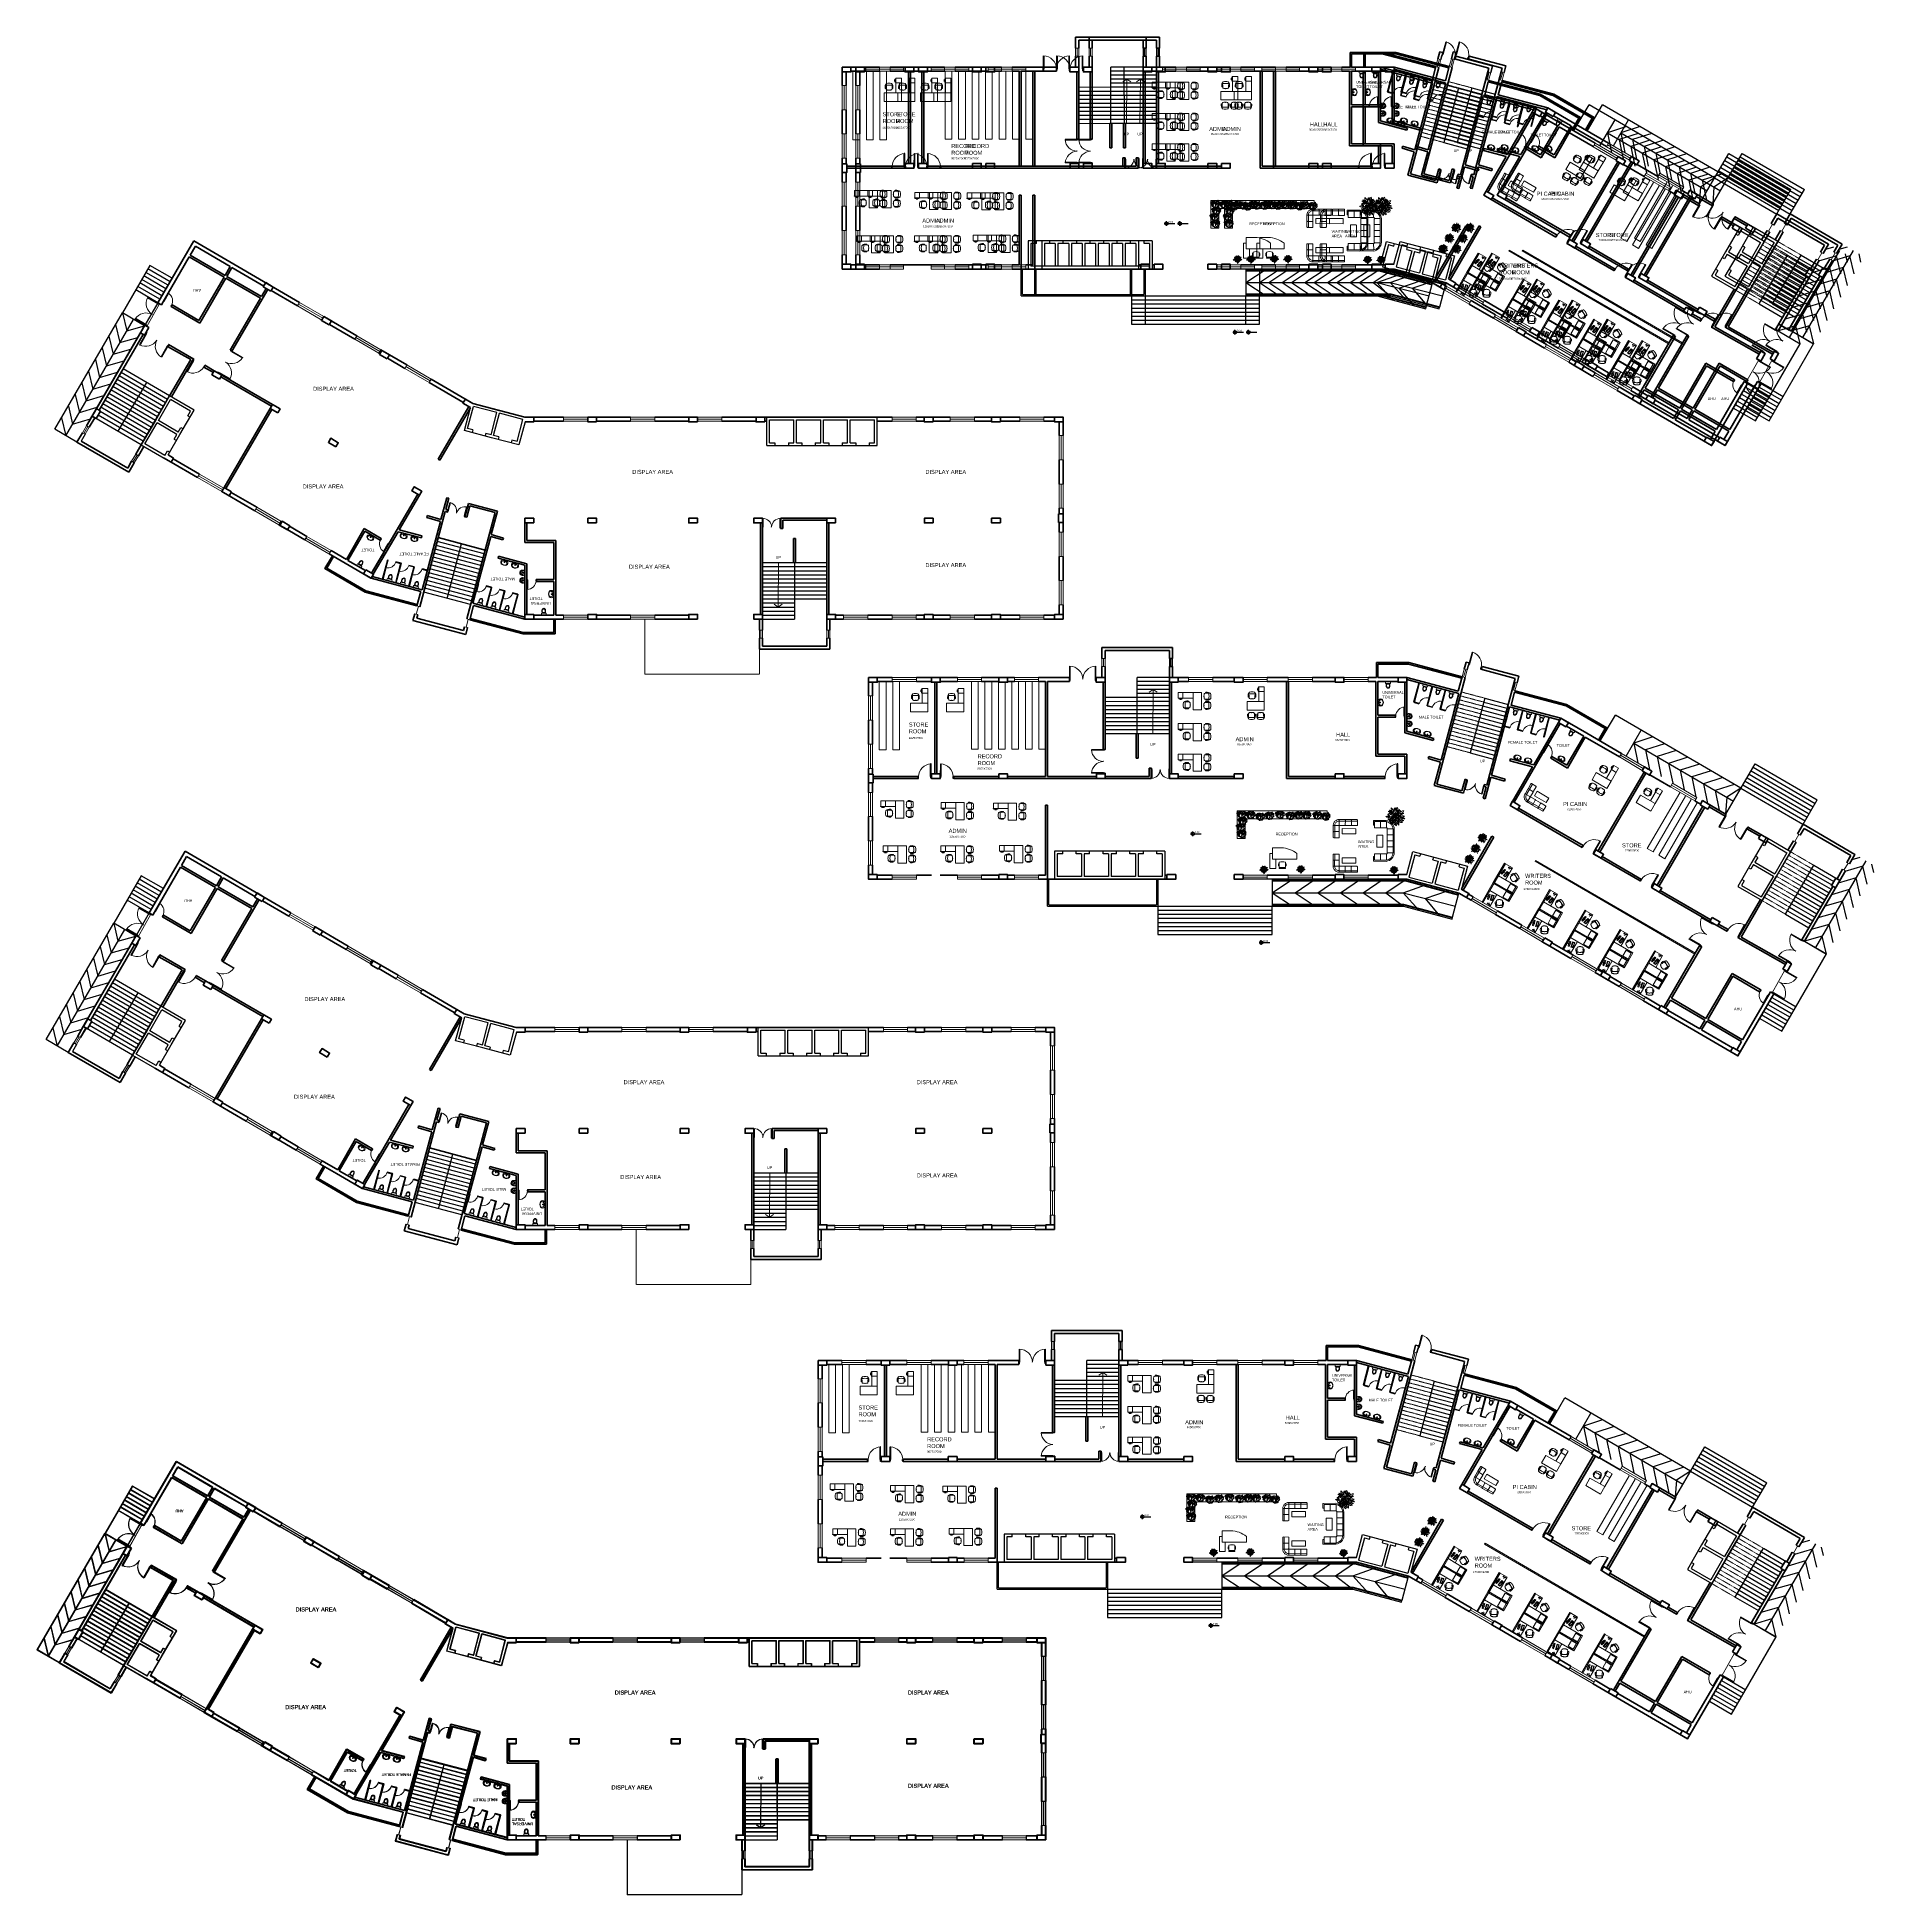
# Model space of a CAD drawing. Header units: inches. Extents: x 5 to 136470, y 9 to 138066.
import ezdxf

# ---------------------------------------------------------------- set-up
doc = ezdxf.new("R2010")
doc.units = ezdxf.units.IN
doc.header["$MEASUREMENT"] = 0
doc.linetypes.add('DASHED2', pattern=[9.525, 6.35, -3.175])
for name, color, linetype, lineweight in [('1', 7, 'Continuous', 35), ('A_COL', 250, 'Continuous', 40), ('A_ELE1', 250, 'Continuous', 20), ('A_WIN-DOR', 250, 'Continuous', 30), ('ABOVE', 252, 'DASHED2', 9), ('DOOR', 250, 'Continuous', 15), ('IG-Area', 250, 'Continuous', 30), ('partition', 253, 'Continuous', 5), ('SILL', 251, 'Continuous', 18), ('TWOWHEELER', 250, 'Continuous', 9), ('WINDOW', 252, 'Continuous', 15)]:
    doc.layers.add(name, color=color, linetype=linetype, lineweight=lineweight)
for name, color, linetype, lineweight, transparency in [('FURNITURE', 253, 'Continuous', 5, 0.05), ('TREES', 72, 'Continuous', 5, 0.05), ('WALL HATCH', 253, 'Continuous', 5, 0.05)]:
    doc.layers.add(name, color=color, linetype=linetype, lineweight=lineweight, transparency=transparency)
doc.styles.add('ROMANS', font='', dxfattribs={"width": 0.8})
doc.styles.get("Standard").update_dxf_attribs({"font": 'arial.ttf'})
doc.styles.get('ROMANS').set_extended_font_data('VNI-Avo')

# ---------------------------------------------------------------- blocks, each defined once
blk = doc.blocks.new('A$Cf98d7203')
for p, q in [((7067, 30368), (5020, 26836)), ((7958, 28117), (6314, 29070)), ((8109, 28377), (6465, 29330)), ((8259, 28636), (6615, 29589)), ((8410, 28896), (6766, 29849)), ((8560, 29155), (6916, 30108)), ((8711, 29415), (7067, 30368)), ((7657, 27598), (6014, 28551)), ((7808, 27858), (6164, 28810)), ((0, 18187), (5021, 26835)), ((822, 17710), (5841, 26359)), ((6663, 25882), (5019, 26836)), ((5021, 26835), (5339, 25494)), ((7657, 27598), (6686, 25922)), ((2648, 18963), (6663, 25882)), ((4017, 25106), (4335, 23764)), ((4519, 25970), (4837, 24629)), ((4837, 24629), (6161, 25017)), ((5339, 25494), (6663, 25882)), ((3515, 24241), (3833, 22900)), ((4335, 23764), (5659, 24152)), ((2511, 22511), (2830, 21170)), ((3013, 23376), (3331, 22035)), ((5073, 22677), (3289, 19608)), ((3331, 22035), (4655, 22423)), ((3833, 22900), (5157, 23288)), ((8230, 20149), (4771, 22158)), ((8381, 20408), (4922, 22418)), ((8531, 20668), (5073, 22677)), ((1507, 20781), (1826, 19440)), ((2009, 21646), (2328, 20305)), ((2830, 21170), (4153, 21558)), ((7476, 18852), (4018, 20861)), ((7627, 19111), (4169, 21121)), ((7778, 19371), (4319, 21380)), ((7929, 19630), (4470, 21640)), ((8079, 19889), (4621, 21899)), ((6802, 21672), (4692, 18041)), ((1005, 19916), (1324, 18575)), ((1826, 19440), (3150, 19828)), ((2328, 20305), (3651, 20693)), ((6723, 17555), (3368, 19504)), ((6874, 17814), (3415, 19824)), ((7024, 18074), (3566, 20083)), ((7175, 18333), (3716, 20343)), ((7326, 18593), (3867, 20602)), ((6421, 17035), (8531, 20668)), ((8531, 20666), (7476, 18851)), ((7476, 18851), (8531, 20666)), ((7699, 18837), (8603, 20393)), ((10347, 19611), (8531, 20666)), ((10073, 19539), (8603, 20393)), ((9292, 17796), (10347, 19611)), ((9872, 19193), (10073, 19539)), ((30428, 18106), (30882, 19811)), ((30673, 18248), (31110, 19890)), ((31064, 20109), (32997, 19595)), ((31064, 20109), (31064, 20109)), ((32849, 19428), (31110, 19890)), ((32412, 17785), (32849, 19428)), ((32606, 17733), (33043, 19376)), ((34782, 18914), (33043, 19376)), ((1644, 17233), (0, 18187)), ((503, 19051), (822, 17710)), ((1324, 18575), (2648, 18963)), ((2963, 19046), (2553, 18340)), ((6421, 17036), (2963, 19046)), ((6572, 17296), (3217, 19245)), ((7476, 18851), (6421, 17035)), ((6694, 17107), (7598, 18664)), ((9068, 17810), (7598, 18664)), ((9169, 17983), (7699, 18837)), ((9169, 17983), (9370, 18328)), ((9370, 18328), (9543, 18228)), ((9872, 19193), (10045, 19093)), ((32457, 17566), (30428, 18106)), ((31059, 18145), (30673, 18248)), ((31059, 18145), (31008, 17951)), ((34345, 17271), (34782, 18914)), ((34940, 18731), (34487, 17026)), ((52430, 19081), (57430, 19081)), ((54805, 19081), (52905, 19081)), ((52905, 16981), (52905, 19081)), ((53105, 18881), (54905, 18881)), ((53105, 17181), (53105, 18881)), ((56905, 19081), (54805, 19081)), ((54905, 17181), (54905, 18881)), ((55105, 18881), (56905, 18881)), ((55105, 17181), (55105, 18881)), ((59005, 19081), (56905, 19081)), ((56905, 17181), (56905, 18881)), ((57105, 18881), (58905, 18881)), ((57105, 17181), (57105, 18881)), ((58905, 17181), (58905, 18881)), ((61105, 19081), (59005, 19081)), ((59005, 19081), (61105, 19081)), ((59105, 18881), (60905, 18881)), ((59105, 17181), (59105, 18881)), ((60905, 17181), (60905, 18881)), ((61105, 16981), (61105, 19081)), ((2252, 17822), (1958, 17316)), ((6421, 17035), (8237, 15980)), ((8164, 16253), (6694, 17107)), ((8164, 16253), (8365, 16599)), ((8365, 16599), (8538, 16499)), ((8412, 16283), (9292, 17796)), ((8867, 17464), (9068, 17810)), ((8867, 17464), (9040, 17363)), ((32026, 17888), (31974, 17694)), ((32412, 17785), (32026, 17888)), ((34487, 17026), (32457, 17566)), ((32992, 17631), (32606, 17733)), ((32992, 17631), (32941, 17437)), ((33958, 17374), (33907, 17180)), ((34345, 17271), (33958, 17374)), ((52905, 16981), (54805, 16981)), ((53105, 17181), (53505, 17181)), ((53505, 17181), (53505, 16981)), ((54505, 17181), (54905, 17181)), ((54505, 17181), (54505, 16981)), ((54805, 16981), (56905, 16981)), ((55105, 17181), (55505, 17181)), ((55505, 17181), (55505, 16981)), ((56505, 17181), (56905, 17181)), ((56505, 17181), (56505, 16981)), ((56905, 16981), (59005, 16981)), ((57105, 17181), (57505, 17181)), ((57505, 17181), (57505, 16981)), ((58505, 17181), (58905, 17181)), ((58505, 17181), (58505, 16981)), ((59005, 16981), (61105, 16981)), ((59105, 17181), (59505, 17181)), ((59505, 17181), (59505, 16981)), ((60505, 17181), (60905, 17181)), ((60505, 17181), (60505, 16981)), ((8237, 15980), (8237, 15980)), ((31891, 8926), (28411, 9851)), ((31969, 9216), (28490, 10141)), ((29149, 5619), (30229, 9678)), ((52580, 4081), (52580, 10281)), ((31506, 7476), (28025, 8402)), ((31583, 7766), (28103, 8692)), ((31660, 8056), (28180, 8982)), ((31737, 8346), (28257, 9272)), ((31814, 8636), (28334, 9562)), ((31120, 6027), (27640, 6952)), ((31197, 6316), (27717, 7242)), ((31274, 6606), (27794, 7532)), ((31352, 6896), (27871, 7822)), ((31429, 7186), (27948, 8112)), ((52580, 8281), (54968, 8282)), ((52580, 7981), (54969, 7981)), ((52580, 7681), (54969, 7681)), ((52580, 7381), (54969, 7381)), ((52580, 7081), (54969, 7082)), ((54968, 8282), (57357, 8283)), ((54968, 8282), (54970, 4082)), ((54969, 7981), (57356, 7981)), ((54969, 7681), (57356, 7681)), ((54969, 7381), (57356, 7381)), ((54969, 7082), (57356, 7083)), ((30889, 5157), (27409, 6083)), ((30888, 5157), (27409, 6083)), ((30966, 5447), (27486, 6372)), ((31043, 5737), (27563, 6662)), ((52580, 6781), (54969, 6781)), ((52580, 6481), (54969, 6481)), ((52580, 6181), (54969, 6182)), ((52580, 5881), (54970, 5882)), ((52580, 5581), (54970, 5582)), ((54969, 6781), (57357, 6781)), ((54969, 6481), (57357, 6481)), ((54969, 6182), (57357, 6183)), ((54970, 5882), (57357, 5883)), ((54970, 5582), (57357, 5583)), ((52580, 5281), (54970, 5281)), ((52580, 4981), (54970, 4981)), ((52580, 4681), (54970, 4681)), ((52580, 4381), (54970, 4381)), ((52580, 4081), (54970, 4082))]:
    blk.add_line(p, q)
at = {"layer": '1'}
for p, q in [((10332, 32201), (7657, 27598)), ((10441, 31791), (10059, 31134)), ((18190, 27618), (10332, 32201)), ((13033, 30279), (10441, 31791)), ((9984, 31004), (8040, 27659)), ((12578, 29496), (9984, 31004)), ((12654, 29626), (10059, 31134)), ((12578, 29496), (10710, 26281)), ((12708, 29421), (10764, 26076)), ((13033, 30279), (12654, 29626)), ((15280, 27926), (12708, 29421)), ((13162, 30203), (12783, 29551)), ((15356, 28056), (12783, 29551)), ((15518, 28830), (13162, 30203)), ((8040, 27659), (7917, 27447)), ((15280, 27926), (13027, 24064)), ((15838, 28585), (13157, 23988)), ((15708, 28660), (15356, 28056)), ((15885, 28963), (15885, 28963)), ((16014, 28887), (16014, 28887)), ((18039, 27359), (16079, 28502)), ((7175, 26767), (7168, 26756)), ((7657, 27598), (7917, 27447)), ((8721, 27437), (8645, 27307)), ((10764, 26076), (8645, 27307)), ((10710, 26281), (8721, 27437)), ((22435, 25142), (19988, 26570)), ((6365, 25359), (2763, 19160)), ((6564, 25243), (3289, 19608)), ((6757, 25276), (6729, 25291)), ((6831, 25406), (6804, 25422)), ((22285, 24883), (20398, 25983)), ((10102, 23370), (8384, 24349)), ((8411, 24333), (8486, 24463)), ((10334, 23410), (8458, 24479)), ((13043, 24091), (13173, 24016)), ((24156, 23791), (24083, 23834)), ((26154, 22973), (24234, 24093)), ((8531, 20666), (10102, 23370)), ((8660, 20591), (10232, 23296)), ((10260, 23280), (10232, 23296)), ((11778, 22415), (11072, 22817)), ((11852, 22545), (11147, 22947)), ((12084, 22447), (12068, 22419)), ((12214, 22371), (12198, 22343)), ((12414, 22217), (16175, 20033)), ((26005, 22716), (24718, 23466)), ((12338, 22088), (16100, 19903)), ((27805, 21670), (30327, 20199)), ((31064, 20109), (27953, 21924)), ((12577, 13863), (15999, 19731)), ((12707, 13788), (16129, 19655)), ((30759, 19882), (28478, 15957)), ((30874, 19781), (28608, 15882)), ((31064, 20109), (31064, 20109)), ((34930, 19081), (31064, 20109)), ((2763, 19160), (2354, 18456)), ((2962, 19044), (2553, 18340)), ((3016, 19013), (3016, 19013)), ((34930, 19081), (35580, 19081)), ((34930, 19081), (35580, 19081)), ((37805, 19081), (35580, 19081)), ((35580, 18781), (37805, 18781)), ((39605, 19081), (41939, 19081)), ((39605, 19081), (39630, 19081)), ((40255, 18781), (42780, 18781)), ((42780, 19081), (41939, 19081)), ((47130, 19081), (44580, 19081)), ((44580, 18781), (47105, 18781)), ((47105, 19081), (47755, 19081)), ((47430, 19081), (47130, 19081)), ((47430, 19081), (47755, 19081)), ((47755, 18781), (47755, 18781)), ((49555, 19081), (52105, 19081)), ((49555, 18781), (52105, 18781)), ((52105, 19081), (61105, 19081)), ((52755, 18781), (52905, 18781)), ((62207, 19081), (61105, 19081)), ((61105, 18781), (62207, 18781)), ((64007, 19081), (64605, 19081)), ((64007, 18781), (64605, 18781)), ((64605, 19081), (65255, 19081)), ((66530, 19081), (65255, 19081)), ((65255, 18781), (66530, 18781)), ((68330, 19081), (69605, 19081)), ((68330, 18781), (69605, 18781)), ((69605, 19081), (70255, 19081)), ((69605, 19081), (70255, 19081)), ((71693, 19081), (70255, 19081)), ((70255, 18781), (71693, 18781)), ((73493, 19081), (74930, 19081)), ((73493, 18781), (74280, 18781)), ((74630, 18731), (74630, 17719)), ((74930, 19081), (74930, 18731)), ((74930, 19081), (74930, 17719)), ((2053, 17937), (1644, 17233)), ((1644, 17233), (5499, 14992)), ((1958, 17316), (5415, 15306)), ((6421, 17035), (6011, 16330)), ((6620, 16919), (6210, 16215)), ((5709, 15812), (5415, 15306)), ((5908, 15696), (5499, 14992)), ((10601, 14606), (8639, 15745)), ((8790, 16005), (10752, 14866)), ((28478, 15957), (28608, 15882)), ((74630, 15919), (74630, 14119)), ((74930, 15919), (74930, 14119)), ((14851, 12137), (12822, 13315)), ((15002, 12396), (13114, 13493)), ((24844, 9729), (26960, 13361)), ((25590, 10712), (27266, 13588)), ((29121, 13103), (28690, 11482)), ((29266, 13065), (29041, 12219)), ((29266, 13065), (29121, 13103)), ((30468, 11684), (30733, 12680)), ((30613, 11646), (30839, 12497)), ((32894, 12114), (30733, 12680)), ((32710, 12007), (30839, 12497)), ((17005, 10885), (16651, 11091)), ((16874, 11308), (16802, 11350)), ((29002, 12074), (27121, 5001)), ((28651, 11337), (27300, 6258)), ((27675, 11782), (27636, 11637)), ((28651, 11337), (27636, 11637)), ((28690, 11482), (27675, 11782)), ((29180, 12027), (29002, 12074)), ((29197, 12178), (29041, 12219)), ((29158, 12033), (29197, 12178)), ((30613, 11646), (30468, 11684)), ((32710, 12007), (30605, 4094)), ((32431, 10376), (32894, 12114)), ((35580, 11581), (34930, 11581)), ((34930, 11281), (34930, 9783)), ((35080, 11231), (35080, 9933)), ((52430, 11231), (52430, 4431)), ((52580, 11581), (52580, 4381)), ((57355, 11581), (53936, 11581)), ((53936, 10828), (53936, 11581)), ((57355, 11431), (54086, 11431)), ((54086, 10828), (54086, 11431)), ((57355, 11281), (57358, 4381)), ((57505, 11231), (57508, 4431)), ((74630, 12319), (74630, 11906)), ((74630, 11256), (74630, 10544)), ((74930, 12319), (74930, 10544)), ((17005, 10885), (18573, 9974)), ((17134, 10810), (17134, 10810)), ((17436, 10981), (18723, 10231)), ((21673, 8510), (22987, 10812)), ((21783, 8447), (23041, 10607)), ((22987, 10812), (24239, 10082)), ((23041, 10607), (24164, 9952)), ((23541, 7492), (24844, 9729)), ((23658, 7424), (25510, 10576)), ((24164, 9952), (24239, 10082)), ((24844, 9729), (24844, 9729)), ((25510, 10576), (27234, 10121)), ((25590, 10712), (27273, 10266)), ((27273, 10266), (27234, 10121)), ((31968, 9216), (28490, 10141)), ((31071, 5263), (32393, 10231)), ((33299, 9963), (32393, 10231)), ((33338, 10108), (32431, 10376)), ((33338, 10108), (33299, 9963)), ((34930, 9933), (34930, 9933)), ((34930, 9783), (37080, 9783)), ((35080, 9933), (37230, 9933)), ((37080, 7031), (37080, 9783)), ((37230, 4381), (37230, 9933)), ((54086, 10828), (53936, 10828)), ((54893, 8282), (54893, 10082)), ((54893, 10082), (55043, 10082)), ((55043, 8282), (55043, 10082)), ((20373, 8928), (21571, 8232)), ((20521, 9182), (21673, 8510)), ((21783, 8447), (23078, 7691)), ((23540, 7493), (24441, 9037)), ((24353, 7041), (24738, 8491)), ((24364, 7038), (24750, 8488)), ((24436, 9028), (24436, 9028)), ((24738, 8491), (24750, 8488)), ((24760, 8485), (24771, 8482)), ((25327, 8322), (25713, 8219)), ((25330, 8334), (25728, 8228)), ((27485, 6950), (27870, 8400)), ((32977, 8754), (32938, 8609)), ((32938, 8609), (34930, 8079)), ((32977, 8754), (35080, 8194)), ((74630, 8744), (74630, 6944)), ((74930, 8744), (74930, 6944)), ((23495, 7114), (27184, 6133)), ((23573, 7249), (27300, 6258)), ((23616, 7323), (23616, 7323)), ((23971, 8230), (23971, 8230)), ((25331, 6781), (25713, 8219)), ((25342, 6778), (25728, 8228)), ((25738, 8225), (25749, 8222)), ((26305, 8062), (26691, 7959)), ((26308, 8074), (26706, 7968)), ((26309, 6521), (26691, 7959)), ((26320, 6518), (26706, 7968)), ((27283, 7802), (27286, 7813)), ((27283, 7802), (27669, 7699)), ((27286, 7813), (27672, 7711)), ((34933, 4431), (34930, 8079)), ((34930, 6961), (34930, 6961)), ((35080, 6881), (35080, 8194)), ((35780, 6881), (35780, 7031)), ((35780, 7031), (37080, 7031)), ((27184, 6133), (26899, 5060)), ((31454, 6701), (31485, 6693)), ((31457, 6713), (31499, 6702)), ((31478, 6793), (31479, 6793)), ((31481, 6804), (31482, 6804)), ((32055, 6542), (32441, 6439)), ((32058, 6553), (32456, 6447)), ((32059, 5001), (32441, 6439)), ((32070, 4998), (32456, 6447)), ((33033, 6282), (33419, 6179)), ((33036, 6293), (33434, 6187)), ((33037, 4741), (33419, 6179)), ((33048, 4738), (33434, 6187)), ((34011, 6021), (34397, 5919)), ((34014, 6033), (34412, 5927)), ((34015, 4481), (34397, 5919)), ((34026, 4477), (34412, 5927)), ((34930, 6811), (34930, 6811)), ((35080, 4431), (35080, 6881)), ((35780, 6881), (37080, 6881)), ((37080, 4381), (37080, 6881)), ((26744, 4480), (26613, 3987)), ((26967, 4421), (26894, 4150)), ((30374, 3224), (26894, 4150)), ((31110, 5098), (30827, 4035)), ((31071, 5263), (34930, 4237)), ((31110, 5098), (34930, 4082)), ((37080, 4381), (35580, 4381)), ((37805, 4381), (37230, 4381)), ((42780, 4381), (40255, 4381)), ((47105, 4381), (44580, 4381)), ((47105, 4381), (44580, 4381)), ((58607, 4381), (58008, 4381)), ((62207, 4381), (60407, 4381)), ((60407, 4381), (61630, 4381)), ((64605, 4381), (64007, 4381)), ((66530, 4381), (65255, 4381)), ((69605, 4381), (68330, 4381)), ((71693, 4381), (70255, 4381)), ((74280, 4381), (73493, 4381)), ((74630, 5144), (74630, 4431)), ((74930, 5144), (74930, 4081)), ((30537, 2943), (26613, 3987)), ((30451, 3514), (30374, 3224)), ((30673, 3455), (30537, 2943)), ((30827, 4035), (34789, 2981)), ((30853, 4132), (34802, 3081)), ((37180, 2981), (34789, 2981)), ((37080, 3081), (34802, 3081)), ((37805, 4081), (34930, 4081)), ((37080, 4081), (34930, 4081)), ((35080, 4081), (35080, 4081)), ((37080, 3081), (37080, 4081)), ((37180, 2981), (37180, 4081)), ((40255, 4081), (42780, 4081)), ((47755, 4081), (44580, 4081)), ((52580, 4081), (52350, 4081)), ((52350, 4081), (52350, 3266)), ((52350, 3266), (52350, 4081)), ((52580, 4081), (52580, 3266)), ((58607, 4081), (57358, 4081)), ((57358, 4081), (57358, 3266)), ((57588, 4081), (57588, 3266)), ((62207, 4081), (60407, 4081)), ((66530, 4081), (64007, 4081)), ((71693, 4081), (68330, 4081)), ((74930, 4081), (73493, 4081)), ((52350, 2666), (52350, 1851)), ((52350, 2016), (52350, 2666)), ((52350, 1851), (57588, 1851)), ((52580, 2666), (52580, 2081)), ((52580, 2081), (57358, 2081)), ((57358, 2666), (57358, 2081)), ((57588, 2666), (57588, 1851))]:
    blk.add_line(p, q, dxfattribs=at)
for points in [[(20620, 8785), (20067, 7834), (23069, 6089), (26901, 5070)], [(20706, 8735), (20204, 7870), (23108, 6183), (26927, 5167)], [(21571, 8232), (21571, 8232), (23481, 7122)]]:
    blk.add_lwpolyline(points, dxfattribs=at)
at = {"layer": 'A_COL'}
for points in [[(16054, 28459), (16230, 28761), (15669, 29089), (15492, 28786)], [(20373, 25940), (20549, 26242), (19988, 26570), (19811, 26267)], [(6990, 25749), (6686, 25922), (6364, 25357), (6668, 25184)], [(24692, 23421), (24868, 23723), (24307, 24051), (24131, 23748)], [(12237, 21915), (12414, 22217), (11852, 22545), (11676, 22243)], [(3091, 19723), (3393, 19547), (3067, 18985), (2764, 19161)], [(16561, 19403), (16737, 19705), (16175, 20033), (15999, 19731)], [(40255, 18731), (40255, 19081), (39605, 19081), (39605, 18731)], [(47755, 18731), (47755, 19081), (47105, 19081), (47105, 18731)], [(52755, 18731), (52755, 19081), (52105, 19081), (52105, 18731)], [(65255, 18731), (65255, 19081), (64605, 19081), (64605, 18731)], [(70255, 18731), (70255, 19081), (69605, 19081), (69605, 18731)], [(74930, 18731), (74930, 19081), (74280, 19081), (74280, 18731)], [(20884, 16891), (21060, 17193), (20499, 17521), (20323, 17218)], [(13139, 13536), (12962, 13233), (12401, 13561), (12577, 13863)], [(27090, 13286), (27266, 13588), (26704, 13916), (26528, 13613)], [(17461, 11024), (17285, 10722), (16723, 11049), (16900, 11352)], [(35580, 11231), (35580, 11581), (34930, 11581), (34930, 11231)], [(40255, 11231), (40255, 11581), (39605, 11581), (39605, 11231)], [(47755, 11231), (47755, 11581), (47105, 11581), (47105, 11231)], [(52580, 11231), (52580, 11581), (51930, 11581), (51930, 11231)], [(58005, 11231), (58005, 11581), (57355, 11581), (57355, 11231)], [(65257, 11231), (65257, 11581), (64607, 11581), (64607, 11231)], [(70255, 11231), (70255, 11581), (69605, 11581), (69605, 11231)], [(74580, 11256), (74930, 11256), (74930, 11906), (74580, 11906)], [(23671, 7417), (23495, 7114), (22933, 7442), (23109, 7744)], [(35580, 4081), (35580, 4431), (34930, 4431), (34930, 4081)], [(40255, 4081), (40255, 4431), (39605, 4431), (39605, 4081)], [(47755, 4081), (47755, 4431), (47105, 4431), (47105, 4081)], [(52580, 4081), (52580, 4431), (51930, 4431), (51930, 4081)], [(58008, 4081), (58008, 4431), (57358, 4431), (57358, 4081)], [(65255, 4081), (65255, 4431), (64605, 4431), (64605, 4081)], [(70255, 4081), (70255, 4431), (69605, 4431), (69605, 4081)], [(74930, 4081), (74930, 4431), (74280, 4431), (74280, 4081)]]:
    blk.add_lwpolyline(points, close=True, dxfattribs=at)
for points in [[(31064, 20109), (31064, 20109), (30503, 20437), (30327, 20135), (30882, 19811)], [(34940, 18731), (35580, 18731), (35580, 19081), (34930, 19081), (34930, 19081)], [(8412, 16283), (8815, 16048), (8639, 15745), (8077, 16073)]]:
    blk.add_lwpolyline(points, dxfattribs=at)
at = {"layer": 'A_ELE1', "transparency": 33554687}
for centre, radius, start, end in [((7757, 27537), 966, 151.49009, 238.00584), ((8080, 27723), 676, 331.58457, 58.10036), ((6785, 25869), 966, 61.49025, 148.00605), ((7757, 27537), 966, 238.00584, 238.00588), ((6753, 25327), 966, 242.06647, 328.58227), ((8430, 24371), 966, 152.06668, 238.58243), ((8430, 24371), 966, 152.06664, 152.06668), ((13135, 24035), 966, 241.49307, 328.00883), ((10255, 23331), 966, 242.06647, 328.58227), ((12163, 22367), 966, 331.49287, 58.00866), ((13135, 24035), 966, 241.49303, 241.49307), ((29179, 12105), 676, 346.84668, 73.36248), ((30486, 11758), 676, 76.84654, 163.36234), ((52582, 10903), 676, 1.74219, 88.25798), ((53934, 10903), 676, 91.74205, 178.25784), ((24805, 9665), 676, 151.51862, 238.03441), ((35082, 6956), 676, 271.74202, 358.25781)]:
    blk.add_arc(centre, radius, start, end, dxfattribs=at)
at = {"layer": 'A_WIN-DOR'}
for p, q in [((6909, 27998), (6891, 27966)), ((8059, 27648), (8040, 27659)), ((5966, 26381), (5985, 26412)), ((8645, 27307), (8626, 27319)), ((8698, 27398), (8645, 27307)), ((6300, 24473), (6332, 24456)), ((7927, 23547), (7895, 23565)), ((13954, 23523), (13935, 23492)), ((9803, 22478), (9835, 22460)), ((11175, 22931), (11147, 22947)), ((13011, 21906), (13029, 21938)), ((29180, 12027), (29158, 12033)), ((30446, 11690), (30468, 11684)), ((24186, 9991), (24239, 10081)), ((24239, 10081), (24259, 10070)), ((24825, 9740), (24844, 9729)), ((52603, 10828), (52580, 10828)), ((53913, 10828), (53936, 10828)), ((35103, 7031), (35080, 7031)), ((35780, 7031), (35758, 7031)), ((35780, 6926), (35780, 7031))]:
    blk.add_line(p, q, dxfattribs=at)
at = {"layer": 'A_WIN-DOR', "transparency": 33554687}
for p, q in [((7699, 27495), (6891, 27966)), ((7717, 27526), (6909, 27998)), ((8093, 27750), (8040, 27659)), ((8059, 27648), (8075, 27676)), ((8075, 27676), (8084, 27671)), ((8084, 27671), (8116, 27726)), ((8112, 27739), (8093, 27750)), ((8108, 27731), (8437, 28297)), ((8112, 27739), (8124, 27759)), ((8130, 27718), (8459, 28284)), ((6774, 25909), (5966, 26381)), ((6793, 25941), (5985, 26412)), ((7246, 26718), (7246, 26718)), ((7246, 26718), (7246, 26718)), ((7706, 27533), (7678, 27549)), ((7706, 27533), (7722, 27560)), ((7789, 27468), (7710, 27514)), ((7722, 27560), (7852, 27485)), ((7796, 27480), (7789, 27468)), ((7836, 27457), (7796, 27480)), ((7852, 27485), (7836, 27457)), ((8626, 27319), (8642, 27346)), ((8634, 27351), (8666, 27407)), ((8642, 27346), (8634, 27351)), ((8674, 27402), (8679, 27409)), ((8679, 27409), (8698, 27398)), ((6764, 25287), (6300, 24473)), ((6795, 25269), (6332, 24456)), ((6729, 25291), (6804, 25422)), ((6757, 25276), (6729, 25291)), ((6763, 25916), (6735, 25932)), ((6757, 25276), (6741, 25247)), ((6763, 25916), (6747, 25888)), ((6747, 25888), (6877, 25813)), ((6821, 25359), (6775, 25280)), ((6860, 25875), (6781, 25921)), ((6804, 25422), (6831, 25406)), ((6831, 25406), (6809, 25366)), ((6809, 25366), (6821, 25359)), ((6853, 25863), (6860, 25875)), ((6893, 25840), (6853, 25863)), ((6877, 25813), (6893, 25840)), ((7577, 24823), (7577, 24823)), ((7577, 24823), (7577, 24823)), ((8358, 24378), (7895, 23565)), ((8390, 24360), (7927, 23547)), ((8384, 24349), (8367, 24320)), ((8423, 24446), (8378, 24367)), ((8384, 24349), (8411, 24333)), ((8411, 24333), (8486, 24463)), ((8435, 24439), (8423, 24446)), ((8458, 24479), (8435, 24439)), ((8486, 24463), (8458, 24479)), ((13044, 24091), (13027, 24064)), ((13027, 24064), (13067, 24041)), ((13173, 24016), (13044, 24091)), ((13067, 24041), (13060, 24029)), ((13060, 24029), (13139, 23983)), ((13127, 23963), (13935, 23492)), ((13146, 23995), (13954, 23523)), ((13157, 23988), (13173, 24016)), ((13157, 23988), (13185, 23972)), ((10266, 23291), (9803, 22478)), ((10298, 23273), (9835, 22460)), ((10232, 23296), (10306, 23426)), ((10260, 23280), (10232, 23296)), ((10260, 23280), (10243, 23251)), ((10323, 23364), (10278, 23284)), ((10306, 23426), (10334, 23410)), ((10334, 23410), (10311, 23370)), ((10311, 23370), (10323, 23364)), ((11113, 22914), (11067, 22834)), ((11079, 22828), (11073, 22816)), ((11073, 22816), (11101, 22801)), ((11101, 22801), (11175, 22931)), ((11125, 22907), (11113, 22914)), ((11147, 22947), (11125, 22907)), ((12068, 22419), (12084, 22447)), ((12198, 22343), (12068, 22419)), ((12084, 22447), (12124, 22424)), ((12124, 22424), (12131, 22435)), ((12131, 22435), (12210, 22389)), ((12214, 22371), (12198, 22343)), ((12203, 22377), (13011, 21906)), ((12214, 22371), (12242, 22354)), ((12221, 22409), (13029, 21938)), ((12674, 23186), (12674, 23186)), ((12674, 23186), (12674, 23186)), ((29205, 12120), (29373, 12753)), ((29229, 12113), (29398, 12746)), ((29185, 12134), (29158, 12033)), ((29180, 12027), (29188, 12058)), ((29207, 12128), (29185, 12134)), ((29188, 12058), (29197, 12055)), ((29197, 12055), (29214, 12117)), ((29207, 12128), (29213, 12151)), ((29838, 11951), (29840, 11960)), ((29838, 11951), (29838, 11951)), ((29840, 11960), (29840, 11960)), ((30445, 11724), (30462, 11785)), ((30455, 11721), (30445, 11724)), ((30446, 11789), (30615, 12422)), ((30446, 11690), (30455, 11721)), ((30495, 11786), (30468, 11684)), ((30471, 11783), (30639, 12416)), ((30473, 11792), (30479, 11814)), ((30473, 11792), (30495, 11786)), ((52603, 10924), (52603, 11579)), ((52628, 10924), (52628, 11578)), ((53888, 10924), (53888, 11578)), ((53913, 10924), (53913, 11579)), ((24206, 9979), (24186, 9991)), ((24210, 9987), (24206, 9979)), ((24251, 10038), (24219, 9982)), ((24259, 10070), (24243, 10042)), ((24243, 10042), (24251, 10038)), ((24754, 9670), (24425, 9105)), ((24800, 9717), (24768, 9662)), ((24791, 9638), (24844, 9729)), ((24809, 9713), (24800, 9717)), ((24825, 9740), (24809, 9713)), ((52580, 10933), (52580, 10828)), ((52603, 10933), (52580, 10933)), ((52603, 10933), (52603, 10956)), ((52603, 10828), (52603, 10860)), ((52603, 10860), (52612, 10860)), ((52612, 10860), (52612, 10924)), ((53258, 10924), (53258, 10933)), ((53258, 10933), (53258, 10933)), ((53258, 10924), (53258, 10924)), ((53904, 10860), (53904, 10924)), ((53913, 10860), (53904, 10860)), ((53913, 10933), (53913, 10956)), ((53913, 10933), (53936, 10933)), ((53913, 10828), (53913, 10860)), ((53936, 10933), (53936, 10828)), ((24777, 9657), (24447, 9091)), ((24772, 9650), (24760, 9630)), ((24772, 9650), (24791, 9638)), ((35080, 6926), (35080, 7031)), ((35103, 6926), (35080, 6926)), ((35103, 7031), (35103, 6999)), ((35103, 6999), (35112, 6999)), ((35103, 6935), (35103, 6280)), ((35103, 6926), (35103, 6903)), ((35112, 6999), (35112, 6935)), ((35128, 6935), (35128, 6280)), ((35758, 6999), (35748, 6999)), ((35748, 6999), (35748, 6935)), ((35758, 7031), (35758, 6999)), ((35758, 6935), (35758, 6926)), ((35758, 6926), (35780, 6926))]:
    blk.add_line(p, q, dxfattribs=at)
for points in [[(8108, 27731), (8130, 27718)], [(7246, 26718), (7246, 26718)], [(7717, 27526), (7699, 27495)], [(8674, 27402), (8666, 27407)], [(6764, 25287), (6795, 25269)], [(6774, 25909), (6793, 25941)], [(7577, 24823), (7577, 24823)], [(8390, 24360), (8358, 24378)], [(13146, 23995), (13127, 23963)], [(10266, 23291), (10298, 23273)], [(11079, 22828), (11067, 22834)], [(12203, 22377), (12221, 22409)], [(12674, 23186), (12674, 23186)], [(29205, 12120), (29229, 12113)], [(29838, 11951), (29838, 11951)], [(30471, 11783), (30446, 11789)], [(24210, 9987), (24219, 9982)], [(24777, 9657), (24754, 9670)], [(52603, 10924), (52628, 10924)], [(53258, 10924), (53258, 10924)], [(53913, 10924), (53888, 10924)], [(35103, 6935), (35128, 6935)], [(35758, 6935), (35748, 6935)]]:
    blk.add_lwpolyline(points, dxfattribs=at)
at = {"layer": 'ABOVE', "ltscale": 0.25}
for p, q in [((43850, 0), (43850, 4081)), ((52359, 0), (52350, 1851)), ((43850, 0), (52359, 0))]:
    blk.add_line(p, q, dxfattribs=at)
at = {"layer": 'DOOR'}
for p, q in [((24760, 8485), (24606, 7905)), ((24771, 8482), (24617, 7902)), ((24760, 8485), (24771, 8482)), ((24606, 7905), (24617, 7902)), ((25738, 8225), (25584, 7645)), ((25584, 7645), (25595, 7642)), ((25749, 8222), (25595, 7642)), ((25738, 8225), (25749, 8222)), ((26715, 7961), (26560, 7381)), ((26560, 7381), (26572, 7378)), ((26726, 7958), (26572, 7378)), ((26715, 7961), (26726, 7958)), ((31488, 6705), (31333, 6125)), ((31333, 6125), (31345, 6122)), ((31499, 6702), (31345, 6122)), ((31488, 6705), (31499, 6702)), ((32466, 6445), (32311, 5865)), ((32311, 5865), (32323, 5862)), ((32477, 6442), (32323, 5862)), ((32466, 6445), (32477, 6442)), ((33444, 6185), (33289, 5605)), ((33289, 5605), (33301, 5602)), ((33455, 6182), (33301, 5602)), ((33444, 6185), (33455, 6182))]:
    blk.add_line(p, q, dxfattribs=at)
at = {"layer": 'FURNITURE'}
for p, q in [((23478, 10239), (23416, 10275)), ((23453, 10287), (23467, 10311)), ((23493, 10264), (23453, 10287)), ((23503, 10282), (23459, 10206)), ((23467, 10311), (23584, 10243)), ((23541, 10259), (23497, 10184)), ((23541, 10259), (23503, 10282)), ((23578, 10180), (23516, 10216)), ((23570, 10219), (23531, 10242)), ((23584, 10243), (23570, 10219)), ((25924, 10370), (25855, 10388)), ((25887, 10410), (25895, 10437)), ((25932, 10398), (25887, 10410)), ((25895, 10437), (26026, 10402)), ((25937, 10418), (25915, 10334)), ((25980, 10407), (25937, 10418)), ((25980, 10407), (25957, 10323)), ((26036, 10340), (25967, 10359)), ((26018, 10375), (25974, 10387)), ((26026, 10402), (26018, 10375)), ((26716, 10159), (26647, 10178)), ((26679, 10199), (26686, 10226)), ((26723, 10188), (26679, 10199)), ((26686, 10226), (26817, 10191)), ((26728, 10208), (26706, 10123)), ((26771, 10196), (26728, 10208)), ((26771, 10196), (26749, 10112)), ((26827, 10130), (26758, 10148)), ((26810, 10165), (26766, 10176)), ((26817, 10191), (26810, 10165)), ((33404, 8388), (33335, 8406)), ((33368, 8428), (33375, 8455)), ((33412, 8416), (33368, 8428)), ((33375, 8455), (33506, 8420)), ((33417, 8436), (33395, 8352)), ((33460, 8425), (33417, 8436)), ((33460, 8425), (33437, 8341)), ((33516, 8358), (33447, 8377)), ((33499, 8393), (33454, 8405)), ((33506, 8420), (33499, 8393)), ((22494, 8178), (22439, 8084)), ((22446, 8060), (22726, 7896)), ((22798, 8021), (22518, 8184)), ((22766, 8098), (22601, 8194)), ((22616, 8167), (22624, 8181)), ((22622, 8163), (22616, 8167)), ((22630, 8177), (22622, 8163)), ((22624, 8181), (22630, 8177)), ((22738, 8115), (22729, 8101)), ((22729, 8101), (22735, 8097)), ((22735, 8097), (22744, 8111)), ((22744, 8111), (22738, 8115)), ((22750, 7903), (22805, 7996)), ((24706, 7078), (24678, 6973)), ((24691, 6951), (25004, 6868)), ((25041, 7007), (24728, 7091)), ((24990, 7073), (24805, 7122)), ((24827, 7100), (24831, 7115)), ((24834, 7098), (24827, 7100)), ((24831, 7115), (24838, 7114)), ((24838, 7114), (24834, 7098)), ((24958, 7082), (24954, 7066)), ((24954, 7066), (24960, 7064)), ((24965, 7080), (24958, 7082)), ((24960, 7064), (24965, 7080)), ((25026, 6881), (25054, 6985)), ((34196, 8177), (34127, 8196)), ((34159, 8217), (34166, 8244)), ((34203, 8206), (34159, 8217)), ((34166, 8244), (34297, 8210)), ((34209, 8226), (34186, 8141)), ((34251, 8214), (34209, 8226)), ((34251, 8214), (34229, 8130)), ((34308, 8148), (34239, 8166)), ((34290, 8183), (34246, 8194)), ((34297, 8210), (34290, 8183)), ((34804, 7538), (34744, 7538)), ((34804, 7514), (34744, 7514)), ((34804, 6973), (34744, 6973)), ((34804, 6949), (34744, 6949)), ((34920, 7538), (34823, 7538)), ((34920, 7538), (34823, 7538)), ((34823, 7531), (34823, 7531)), ((34823, 7521), (34823, 7521)), ((34920, 7514), (34823, 7514)), ((34920, 7514), (34823, 7514)), ((34920, 6973), (34823, 6973)), ((34920, 6973), (34823, 6973)), ((34823, 6966), (34823, 6966)), ((34823, 6956), (34823, 6956)), ((34920, 6949), (34823, 6949)), ((34920, 6949), (34823, 6949)), ((34920, 7701), (34920, 7351)), ((34931, 7531), (34920, 7531)), ((34931, 7521), (34920, 7521)), ((34920, 7136), (34920, 6786)), ((34931, 6966), (34920, 6966)), ((34931, 6956), (34920, 6956)), ((34931, 7531), (34931, 7521)), ((34931, 6966), (34931, 6956)), ((25684, 6818), (25656, 6713)), ((25669, 6691), (25982, 6608)), ((26019, 6747), (25706, 6830)), ((25968, 6813), (25783, 6862)), ((25805, 6840), (25809, 6855)), ((25812, 6838), (25805, 6840)), ((25809, 6855), (25816, 6854)), ((25816, 6854), (25812, 6838)), ((25936, 6822), (25932, 6806)), ((25932, 6806), (25938, 6804)), ((25943, 6820), (25936, 6822)), ((25938, 6804), (25943, 6820)), ((26004, 6621), (26032, 6725)), ((26662, 6558), (26634, 6453)), ((26647, 6431), (26960, 6348)), ((26997, 6487), (26684, 6570)), ((26946, 6553), (26761, 6602)), ((26783, 6580), (26787, 6595)), ((26790, 6578), (26783, 6580)), ((26787, 6595), (26794, 6593)), ((26794, 6593), (26790, 6578)), ((26914, 6561), (26910, 6546)), ((26910, 6546), (26916, 6544)), ((26921, 6560), (26914, 6561)), ((26916, 6544), (26921, 6560)), ((26982, 6361), (27010, 6465)), ((37036, 5965), (36949, 5965)), ((37036, 5920), (36949, 5920)), ((36987, 5965), (36987, 6036)), ((36987, 5849), (36987, 5920)), ((37016, 5965), (37016, 6010)), ((37016, 6010), (37044, 6010)), ((37016, 5875), (37016, 5920)), ((37044, 5875), (37016, 5875)), ((37036, 5920), (37036, 5965)), ((37044, 6010), (37044, 5875)), ((31434, 5297), (31406, 5193)), ((31419, 5171), (31732, 5088)), ((31769, 5227), (31456, 5310)), ((31718, 5293), (31533, 5342)), ((31555, 5319), (31559, 5335)), ((31562, 5318), (31555, 5319)), ((31559, 5335), (31566, 5333)), ((31566, 5333), (31562, 5318)), ((31686, 5301), (31682, 5286)), ((31682, 5286), (31688, 5284)), ((31693, 5299), (31686, 5301)), ((31688, 5284), (31693, 5299)), ((31754, 5100), (31782, 5205)), ((32412, 5037), (32384, 4933)), ((32397, 4911), (32710, 4828)), ((32747, 4967), (32434, 5050)), ((32696, 5032), (32511, 5082)), ((32533, 5059), (32537, 5075)), ((32540, 5057), (32533, 5059)), ((32537, 5075), (32544, 5073)), ((32544, 5073), (32540, 5057)), ((32664, 5041), (32660, 5025)), ((32660, 5025), (32666, 5024)), ((32671, 5039), (32664, 5041)), ((32666, 5024), (32671, 5039)), ((32732, 4840), (32760, 4945)), ((33390, 4777), (33362, 4673)), ((33375, 4651), (33688, 4567)), ((33725, 4707), (33412, 4790)), ((33674, 4772), (33489, 4822)), ((33511, 4799), (33515, 4815)), ((33518, 4797), (33511, 4799)), ((33515, 4815), (33522, 4813)), ((33522, 4813), (33518, 4797)), ((33642, 4781), (33638, 4765)), ((33638, 4765), (33644, 4764)), ((33649, 4779), (33642, 4781)), ((33644, 4764), (33649, 4779)), ((33710, 4580), (33738, 4685)), ((36150, 4507), (36150, 4399)), ((36492, 4525), (36168, 4525)), ((36168, 4381), (36492, 4381)), ((36426, 4576), (36234, 4576)), ((36261, 4559), (36261, 4576)), ((36261, 4576), (36268, 4576)), ((36268, 4559), (36261, 4559)), ((36268, 4576), (36268, 4559)), ((36392, 4576), (36392, 4559)), ((36399, 4576), (36392, 4576)), ((36392, 4559), (36399, 4559)), ((36399, 4559), (36399, 4576)), ((36510, 4399), (36510, 4507))]:
    blk.add_line(p, q, dxfattribs=at)
for centre, radius in [((34724, 7526), 23.7), ((34724, 6961), 23.7), ((34814, 7526), 14.9), ((34814, 6961), 14.9)]:
    blk.add_circle(centre, radius, dxfattribs=at)
for centre, radius, start, end in [((22895, 8132), 330, 149.74807, 164.8212), ((22895, 8132), 301, 149.74807, 164.8212), ((22895, 8132), 330, 134.67493, 149.74807), ((22895, 8132), 301, 134.67493, 149.74807), ((22827, 8201), 233, 116.71652, 134.67493), ((22827, 8201), 204, 116.71652, 134.67493), ((22796, 8264), 162, 92.24784, 116.71652), ((22796, 8264), 134, 92.24784, 116.71652), ((22793, 8333), 93.1, 59.74807, 92.24784), ((22793, 8333), 64.3, 59.74807, 92.24784), ((22793, 8333), 64.3, 27.24829, 59.74807), ((22793, 8333), 93.1, 27.24829, 59.74807), ((22731, 8301), 134, 2.77961, 27.24829), ((22661, 8298), 204, 344.8212, 2.77961), ((22731, 8301), 162, 2.77961, 27.24829), ((22661, 8298), 233, 344.8212, 2.77961), ((22455, 8075), 18, 149.74807, 239.74807), ((22509, 8169), 18, 59.74807, 149.74807), ((22802, 8157), 233, 164.8212, 180.65149), ((22802, 8157), 204, 164.8212, 169.57209), ((22735, 7912), 18, 239.74807, 329.74807), ((22635, 8254), 233, 298.84464, 314.67493), ((22635, 8254), 204, 309.92404, 314.67493), ((22567, 8323), 301, 314.67493, 329.74807), ((22789, 8005), 18, 329.74807, 59.74807), ((22567, 8323), 330, 314.67493, 329.74807), ((22567, 8323), 301, 329.74807, 344.8212), ((22567, 8323), 330, 329.74807, 344.8212), ((24696, 6969), 18, 165.1045, 255.1045), ((24724, 7073), 18, 75.1045, 165.1045), ((25105, 7140), 330, 165.1045, 180.17764), ((25009, 7140), 233, 180.17764, 196.00792), ((25105, 7140), 330, 150.03136, 165.1045), ((25105, 7140), 301, 165.1045, 180.17764), ((25009, 7140), 204, 180.17764, 184.92852), ((25105, 7140), 301, 150.03136, 165.1045), ((25022, 7188), 233, 132.07295, 150.03136), ((25022, 7188), 204, 132.07295, 150.03136), ((24974, 7241), 162, 107.60427, 132.07295), ((24974, 7241), 134, 107.60427, 132.07295), ((24953, 7307), 93.1, 75.1045, 107.60427), ((24953, 7307), 64.3, 75.1045, 107.60427), ((24953, 7307), 64.3, 42.60472, 75.1045), ((24953, 7307), 93.1, 42.60472, 75.1045), ((24822, 7189), 233, 314.20107, 330.03136), ((24822, 7189), 204, 325.28047, 330.03136), ((24738, 7238), 301, 330.03136, 345.1045), ((24902, 7260), 134, 18.13605, 42.60472), ((24902, 7260), 162, 18.13605, 42.60472), ((24738, 7238), 330, 330.03136, 345.1045), ((24835, 7238), 204, 0.17764, 18.13605), ((24738, 7238), 301, 345.1045, 0.17764), ((25037, 6990), 18, 345.1045, 75.1045), ((24835, 7238), 233, 0.17764, 18.13605), ((24738, 7238), 330, 345.1045, 0.17764), ((26083, 6880), 330, 165.1045, 180.17764), ((26083, 6880), 330, 150.03136, 165.1045), ((26083, 6880), 301, 165.1045, 180.17764), ((26083, 6880), 301, 150.03136, 165.1045), ((26000, 6928), 233, 132.07295, 150.03136), ((26000, 6928), 204, 132.07295, 150.03136), ((25952, 6981), 162, 107.60427, 132.07295), ((25952, 6981), 134, 107.60427, 132.07295), ((25931, 7047), 93.1, 75.1045, 107.60427), ((25931, 7047), 64.3, 75.1045, 107.60427), ((25931, 7047), 64.3, 42.60472, 75.1045), ((25931, 7047), 93.1, 42.60472, 75.1045), ((25880, 7000), 134, 18.13605, 42.60472), ((25880, 7000), 162, 18.13605, 42.60472), ((25813, 6978), 204, 0.17764, 18.13605), ((25716, 6978), 301, 345.1045, 0.17764), ((25813, 6978), 233, 0.17764, 18.13605), ((25716, 6978), 330, 345.1045, 0.17764), ((34712, 7526), 173, 153.89958, 180.04768), ((34712, 7526), 173, 180.04768, 206.19578), ((34712, 6961), 173, 153.89958, 180.04768), ((34712, 6961), 173, 180.04768, 206.19578), ((34745, 7510), 210, 130.20272, 153.89958), ((34745, 7542), 210, 206.19578, 229.89264), ((34745, 6945), 210, 130.20272, 153.89958), ((34712, 7526), 108, 153.89958, 180.04768), ((34712, 7526), 108, 180.04768, 206.19578), ((34712, 6961), 108, 153.89958, 180.04768), ((34712, 6961), 108, 180.04768, 206.19578), ((34767, 7484), 243, 109.31122, 130.20272), ((34766, 7568), 243, 229.89264, 250.78414), ((34767, 6919), 243, 109.31122, 130.20272), ((34745, 7510), 145, 130.20272, 153.89958), ((34745, 7542), 145, 206.19578, 229.89264), ((34745, 6945), 145, 130.20272, 153.89958), ((34745, 6977), 145, 206.19578, 229.89264), ((34767, 7484), 178, 109.31122, 130.20272), ((34766, 7568), 178, 229.89264, 250.78414), ((34767, 6919), 178, 109.31122, 130.20272), ((34605, 7530), 199, 2.26305, 66.69199), ((34605, 7522), 199, 293.40337, 357.83231), ((34605, 6965), 199, 2.26305, 66.69199), ((34605, 6957), 199, 293.40337, 357.83231), ((34781, 7444), 285, 90.04768, 109.31122), ((34780, 7608), 285, 250.78414, 270.04768), ((34781, 6879), 285, 90.04768, 109.31122), ((34781, 7444), 220, 97.0617, 109.31122), ((34780, 7608), 220, 250.78414, 263.03366), ((34781, 6879), 220, 97.0617, 109.31122), ((34724, 7526), 14.1, 90.04768, 270.04768), ((34724, 6961), 14.1, 90.04768, 270.04768), ((34724, 7526), 14.1, 270.04768, 90.04768), ((34724, 6961), 14.1, 270.04768, 90.04768), ((34734, 7551), 229, 274.88687, 324.67251), ((34733, 7500), 229, 35.51972, 83.89207), ((34733, 6935), 229, 35.51972, 83.89207), ((34781, 7444), 285, 70.78414, 90.04768), ((34781, 6879), 285, 70.78414, 90.04768), ((34780, 7608), 285, 270.04768, 289.31122), ((34814, 7526), 10, 90.04768, 270.04768), ((34814, 7526), 10, 90.04768, 270.04768), ((34814, 6961), 10, 90.04768, 270.04768), ((34814, 6961), 10, 90.04768, 270.04768), ((34814, 7526), 10, 270.04768, 90.04768), ((34814, 7526), 10, 270.04768, 90.04768), ((34814, 6961), 10, 270.04768, 90.04768), ((34814, 6961), 10, 270.04768, 90.04768), ((34759, 7209), 517, 71.83917, 77.08142), ((34759, 6645), 517, 71.83917, 77.08142), ((34758, 7842), 517, 283.01394, 288.25618), ((25009, 6886), 18, 255.1045, 345.1045), ((25674, 6709), 18, 165.1045, 255.1045), ((25702, 6813), 18, 75.1045, 165.1045), ((25987, 6880), 233, 180.17764, 196.00792), ((25987, 6880), 204, 180.17764, 184.92852), ((25800, 6929), 233, 314.20107, 330.03136), ((25800, 6929), 204, 325.28047, 330.03136), ((25716, 6978), 301, 330.03136, 345.1045), ((25987, 6625), 18, 255.1045, 345.1045), ((25716, 6978), 330, 330.03136, 345.1045), ((26015, 6730), 18, 345.1045, 75.1045), ((26652, 6449), 18, 165.1045, 255.1045), ((26680, 6553), 18, 75.1045, 165.1045), ((27061, 6620), 330, 165.1045, 180.17764), ((26965, 6619), 233, 180.17764, 196.00792), ((27061, 6620), 330, 150.03136, 165.1045), ((27061, 6620), 301, 165.1045, 180.17764), ((26965, 6619), 204, 180.17764, 184.92852), ((27061, 6620), 301, 150.03136, 165.1045), ((26977, 6668), 233, 132.07295, 150.03136), ((26977, 6668), 204, 132.07295, 150.03136), ((26930, 6721), 162, 107.60427, 132.07295), ((26930, 6721), 134, 107.60427, 132.07295), ((26909, 6787), 93.1, 75.1045, 107.60427), ((26909, 6787), 64.3, 75.1045, 107.60427), ((26909, 6787), 64.3, 42.60472, 75.1045), ((26909, 6787), 93.1, 42.60472, 75.1045), ((26778, 6669), 233, 314.20107, 330.03136), ((26778, 6669), 204, 325.28047, 330.03136), ((26694, 6717), 301, 330.03136, 345.1045), ((26858, 6740), 134, 18.13605, 42.60472), ((26965, 6365), 18, 255.1045, 345.1045), ((26858, 6740), 162, 18.13605, 42.60472), ((26694, 6717), 330, 330.03136, 345.1045), ((26791, 6718), 204, 0.17764, 18.13605), ((26694, 6717), 301, 345.1045, 0.17764), ((26993, 6470), 18, 345.1045, 75.1045), ((26791, 6718), 233, 0.17764, 18.13605), ((26694, 6717), 330, 345.1045, 0.17764), ((31833, 5360), 330, 150.03136, 165.1045), ((31749, 5408), 233, 132.07295, 150.03136), ((31749, 5408), 204, 132.07295, 150.03136), ((31702, 5460), 162, 107.60427, 132.07295), ((31702, 5460), 134, 107.60427, 132.07295), ((31681, 5526), 93.1, 75.1045, 107.60427), ((31681, 5526), 64.3, 75.1045, 107.60427), ((31681, 5526), 64.3, 42.60472, 75.1045), ((31681, 5526), 93.1, 42.60472, 75.1045), ((31630, 5480), 134, 18.13605, 42.60472), ((31630, 5480), 162, 18.13605, 42.60472), ((31563, 5458), 233, 0.17764, 18.13605), ((34745, 6977), 210, 206.19578, 229.89264), ((34766, 7003), 243, 229.89264, 250.78414), ((34766, 7003), 178, 229.89264, 250.78414), ((34780, 7043), 285, 250.78414, 270.04768), ((34780, 7043), 220, 250.78414, 263.03366), ((34734, 6986), 229, 274.88687, 324.67251), ((34780, 7043), 285, 270.04768, 289.31122), ((34758, 7277), 517, 283.01394, 288.25618), ((31424, 5188), 18, 165.1045, 255.1045), ((31451, 5293), 18, 75.1045, 165.1045), ((31833, 5360), 330, 165.1045, 180.17764), ((31737, 5359), 233, 180.17764, 196.00792), ((31833, 5360), 301, 165.1045, 180.17764), ((31737, 5359), 204, 180.17764, 184.92852), ((31833, 5360), 301, 150.03136, 165.1045), ((31550, 5409), 233, 314.20107, 330.03136), ((31550, 5409), 204, 325.28047, 330.03136), ((31466, 5457), 301, 330.03136, 345.1045), ((31737, 5105), 18, 255.1045, 345.1045), ((31466, 5457), 330, 330.03136, 345.1045), ((31563, 5458), 204, 0.17764, 18.13605), ((31466, 5457), 301, 345.1045, 0.17764), ((31765, 5209), 18, 345.1045, 75.1045), ((31466, 5457), 330, 345.1045, 0.17764), ((32402, 4928), 18, 165.1045, 255.1045), ((32429, 5033), 18, 75.1045, 165.1045), ((32811, 5099), 330, 165.1045, 180.17764), ((32715, 5099), 233, 180.17764, 196.00792), ((32811, 5099), 330, 150.03136, 165.1045), ((32811, 5099), 301, 165.1045, 180.17764), ((32715, 5099), 204, 180.17764, 184.92852), ((32811, 5099), 301, 150.03136, 165.1045), ((32727, 5148), 233, 132.07295, 150.03136), ((32727, 5148), 204, 132.07295, 150.03136), ((32680, 5200), 162, 107.60427, 132.07295), ((32680, 5200), 134, 107.60427, 132.07295), ((32659, 5266), 93.1, 75.1045, 107.60427), ((32659, 5266), 64.3, 75.1045, 107.60427), ((32659, 5266), 64.3, 42.60472, 75.1045), ((32659, 5266), 93.1, 42.60472, 75.1045), ((32528, 5149), 233, 314.20107, 330.03136), ((32528, 5149), 204, 325.28047, 330.03136), ((32444, 5197), 301, 330.03136, 345.1045), ((32608, 5219), 134, 18.13605, 42.60472), ((32715, 4845), 18, 255.1045, 345.1045), ((32608, 5219), 162, 18.13605, 42.60472), ((32444, 5197), 330, 330.03136, 345.1045), ((32541, 5197), 204, 0.17764, 18.13605), ((32444, 5197), 301, 345.1045, 0.17764), ((32743, 4949), 18, 345.1045, 75.1045), ((32541, 5197), 233, 0.17764, 18.13605), ((32444, 5197), 330, 345.1045, 0.17764), ((33380, 4668), 18, 165.1045, 255.1045), ((33407, 4772), 18, 75.1045, 165.1045), ((33789, 4839), 330, 165.1045, 180.17764), ((33693, 4839), 233, 180.17764, 196.00792), ((33789, 4839), 330, 150.03136, 165.1045), ((33789, 4839), 301, 165.1045, 180.17764), ((33693, 4839), 204, 180.17764, 184.92852), ((33789, 4839), 301, 150.03136, 165.1045), ((33705, 4888), 233, 132.07295, 150.03136), ((33705, 4888), 204, 132.07295, 150.03136), ((33658, 4940), 162, 107.60427, 132.07295), ((33658, 4940), 134, 107.60427, 132.07295), ((33637, 5006), 93.1, 75.1045, 107.60427), ((33637, 5006), 64.3, 75.1045, 107.60427), ((33637, 5006), 64.3, 42.60472, 75.1045), ((33637, 5006), 93.1, 42.60472, 75.1045), ((33506, 4889), 233, 314.20107, 330.03136), ((33506, 4889), 204, 325.28047, 330.03136), ((33422, 4937), 301, 330.03136, 345.1045), ((33586, 4959), 134, 18.13605, 42.60472), ((33693, 4585), 18, 255.1045, 345.1045), ((33586, 4959), 162, 18.13605, 42.60472), ((33422, 4937), 330, 330.03136, 345.1045), ((33519, 4937), 204, 0.17764, 18.13605), ((33422, 4937), 301, 345.1045, 0.17764), ((33721, 4689), 18, 345.1045, 75.1045), ((33519, 4937), 233, 0.17764, 18.13605), ((33422, 4937), 330, 345.1045, 0.17764), ((36168, 4507), 18, 90.00008, 180.00008), ((36168, 4399), 18, 180.00008, 270.00008), ((36520, 4670), 330, 164.92694, 180.00008), ((36520, 4670), 330, 180.00008, 195.07322), ((36426, 4695), 233, 146.96853, 164.92694), ((36426, 4645), 233, 195.07322, 210.90351), ((36520, 4670), 301, 164.92694, 180.00008), ((36520, 4670), 301, 180.00008, 195.07322), ((36426, 4695), 204, 146.96853, 164.92694), ((36426, 4645), 204, 195.07322, 199.8241), ((36367, 4734), 162, 122.49985, 146.96853), ((36367, 4734), 134, 122.49985, 146.96853), ((36330, 4792), 93.1, 90.00008, 122.49985), ((36330, 4792), 64.3, 90.00008, 122.49985), ((36330, 4792), 93.1, 57.50031, 90.00008), ((36330, 4792), 64.3, 57.50031, 90.00008), ((36293, 4734), 134, 33.03163, 57.50031), ((36293, 4734), 162, 33.03163, 57.50031), ((36234, 4695), 204, 15.07322, 33.03163), ((36234, 4645), 204, 340.17606, 344.92694), ((36234, 4695), 233, 15.07322, 33.03163), ((36140, 4670), 301, 0.00008, 15.07322), ((36140, 4670), 301, 344.92694, 0.00008), ((36234, 4645), 233, 329.09665, 344.92694), ((36140, 4670), 330, 0.00008, 15.07322), ((36140, 4670), 330, 344.92694, 0.00008), ((36492, 4507), 18, 0.00008, 90.00008), ((36492, 4399), 18, 270.00008, 0.00008)]:
    blk.add_arc(centre, radius, start, end, dxfattribs=at)
for centre, major_axis, start_param, end_param in [((23443, 10135), (-239, 139), 1.5707963, 7.8539816), ((23428, 10110), (-182, 106), -1.109185, 4.2507777), ((23457, 10158), (24.7, -14.4), -1.5707963, 4.712389), ((23483, 10204), (22.5, -13.1), 3.6944082, 5.7303698), ((25918, 10261), (-267, 71), 1.5707963, 7.8539816), ((25910, 10233), (-203, 54), -1.109185, 4.2507777), ((25925, 10287), (27.6, -7.3), -1.5707963, 4.712389), ((25938, 10338), (25.1, -6.7), 3.6944082, 5.7303698), ((26710, 10051), (-267, 71), 1.5707963, 7.8539816), ((26702, 10022), (-203, 54), -1.109185, 4.2507777), ((26716, 10076), (27.6, -7.3), -1.5707963, 4.712389), ((26730, 10127), (25.1, -6.7), 3.6944082, 5.7303698), ((33398, 8279), (-267, 71), 1.5707963, 7.8539816), ((33391, 8251), (-203, 54), -1.109185, 4.2507777), ((33405, 8305), (27.6, -7.3), -1.5707963, 4.712389), ((33419, 8356), (25.1, -6.7), 3.6944082, 5.7303698), ((34190, 8069), (-267, 71), 1.5707963, 7.8539816), ((34182, 8040), (-203, 54), -1.109185, 4.2507777), ((34197, 8094), (27.6, -7.3), -1.5707963, 4.712389), ((34210, 8145), (25.1, -6.7), 3.6944082, 5.7303698), ((36880, 5943), (0, 277), 1.5707963, 7.8539816), ((36850, 5943), (0, 210), -1.109185, 4.2507777), ((36906, 5942), (0, -28.6), -1.5707963, 4.712389), ((36959, 5943), (0, -26), 3.6944082, 5.7303698)]:
    blk.add_ellipse(centre, major_axis=major_axis, ratio=0.7232143, start_param=start_param, end_param=end_param, dxfattribs=at)
at = {"layer": 'partition'}
for centre in [(24750, 8488), (25728, 8228), (26705, 7963), (31478, 6707), (32456, 6447), (33434, 6187)]:
    blk.add_arc(centre, 600, 257.20582, 345.1045, dxfattribs=at)
at = {"layer": 'SILL'}
for p, q in [((18190, 27618), (19988, 26570)), ((18039, 27359), (19837, 26310)), ((22285, 24883), (24085, 23837)), ((22435, 25142), (24235, 24096)), ((26005, 22716), (27805, 21670)), ((26154, 22973), (27953, 21924)), ((2053, 17937), (2354, 18456)), ((2252, 17822), (2553, 18340)), ((37805, 19081), (39605, 19081)), ((37805, 18781), (39605, 18781)), ((44580, 19081), (42780, 19081)), ((44580, 18781), (42780, 18781)), ((47755, 19081), (49555, 19081)), ((49555, 18781), (47755, 18781)), ((64007, 19081), (62207, 19081)), ((62207, 18781), (64007, 18781)), ((66530, 19081), (68330, 19081)), ((66530, 18781), (68330, 18781)), ((71693, 19081), (73493, 19081)), ((73493, 18781), (71693, 18781)), ((74630, 17719), (74630, 15919)), ((74930, 17719), (74930, 15919)), ((6011, 16330), (5709, 15812)), ((6210, 16215), (5908, 15696)), ((10601, 14606), (12401, 13561)), ((10752, 14865), (12564, 13817)), ((74630, 12319), (74630, 14119)), ((74930, 14119), (74930, 12319)), ((14851, 12137), (16651, 11091)), ((15002, 12396), (16802, 11350)), ((18573, 9974), (20371, 8925)), ((18723, 10231), (20521, 9182)), ((74630, 8744), (74630, 10544)), ((74930, 10544), (74930, 8744)), ((53774, 8282), (53738, 4981)), ((74630, 6944), (74630, 5144)), ((74930, 6944), (74930, 5144)), ((37805, 4381), (39605, 4381)), ((42780, 4381), (44580, 4381)), ((53738, 4981), (53439, 5181)), ((53738, 4981), (54036, 5181)), ((60407, 4381), (58607, 4381)), ((64007, 4381), (62207, 4381)), ((68330, 4381), (66530, 4381)), ((73493, 4381), (71693, 4381)), ((37805, 4081), (39605, 4081)), ((42780, 4081), (44580, 4081)), ((52350, 3266), (52350, 2666)), ((52580, 3266), (52580, 2666)), ((57358, 3266), (57358, 2666)), ((57588, 3266), (57588, 2666)), ((58607, 4081), (60407, 4081)), ((62207, 4081), (64007, 4081)), ((66530, 4081), (68330, 4081)), ((71693, 4081), (73493, 4081))]:
    blk.add_line(p, q, dxfattribs=at)
at = {"layer": 'TWOWHEELER'}
blk.add_arc((45666, 28898), 10500, 249.21163, 249.21172, dxfattribs=at)
at = {"layer": 'WINDOW'}
for p, q in [((18039, 27359), (18190, 27618)), ((7787, 27523), (6838, 25835)), ((7657, 27598), (7917, 27447)), ((18114, 27489), (19912, 26440)), ((19837, 26310), (19988, 26570)), ((6686, 25922), (6989, 25746)), ((22285, 24883), (22435, 25142)), ((22358, 25008), (24158, 23963)), ((24083, 23834), (24234, 24093)), ((26005, 22716), (26154, 22973)), ((26079, 22845), (27878, 21796)), ((27805, 21670), (27953, 21924)), ((2152, 17879), (2454, 18398)), ((2354, 18456), (2553, 18340)), ((37805, 19081), (37805, 18781)), ((37805, 18931), (39605, 18931)), ((42780, 19081), (42780, 18781)), ((44580, 18931), (42780, 18931)), ((44580, 19081), (44580, 18781)), ((47755, 19081), (47755, 18781)), ((49555, 18931), (47755, 18931)), ((49555, 19081), (49555, 18781)), ((62207, 19081), (62207, 18781)), ((62207, 18931), (64007, 18931)), ((64007, 19081), (64007, 18781)), ((66530, 19081), (66530, 18781)), ((66530, 18931), (68330, 18931)), ((68330, 19081), (68330, 18781)), ((71693, 19081), (71693, 18781)), ((71693, 18931), (73493, 18931)), ((73493, 19081), (73493, 18781)), ((2053, 17937), (2252, 17822)), ((74630, 17719), (74930, 17719)), ((74780, 17719), (74780, 15919)), ((5908, 15696), (5709, 15812)), ((6110, 16273), (5809, 15754)), ((6210, 16215), (6011, 16330)), ((74630, 15919), (74930, 15919)), ((10601, 14606), (10752, 14865)), ((10676, 14736), (12474, 13687)), ((12401, 13561), (12551, 13820)), ((74630, 14119), (74930, 14119)), ((74780, 12319), (74780, 14119)), ((14851, 12137), (15002, 12396)), ((14926, 12266), (16726, 11220)), ((16651, 11091), (16802, 11350)), ((74630, 12319), (74930, 12319)), ((18573, 9974), (18723, 10231)), ((18648, 10103), (20446, 9054)), ((74630, 10544), (74930, 10544)), ((74780, 8744), (74780, 10544)), ((20373, 8928), (20521, 9182)), ((74630, 8744), (74930, 8744)), ((74630, 6944), (74930, 6944)), ((74780, 5144), (74780, 6944)), ((26744, 4480), (26967, 4421)), ((26855, 4450), (27010, 5030)), ((26899, 5060), (27121, 5001)), ((37805, 4381), (37805, 4081)), ((37805, 4231), (39605, 4231)), ((42780, 4381), (42780, 4081)), ((44580, 4231), (42780, 4231)), ((44580, 4381), (44580, 4081)), ((47755, 4381), (47755, 4081)), ((58607, 4381), (58607, 4081)), ((58607, 4231), (60407, 4231)), ((60407, 4381), (60407, 4081)), ((62207, 4381), (62207, 4081)), ((62207, 4231), (64007, 4231)), ((64007, 4381), (64007, 4081)), ((66530, 4381), (66530, 4081)), ((66530, 4231), (68330, 4231)), ((68330, 4381), (68330, 4081)), ((71693, 4381), (71693, 4081)), ((71693, 4231), (73493, 4231)), ((73493, 4381), (73493, 4081)), ((74630, 5144), (74930, 5144)), ((30673, 3455), (30451, 3514)), ((30562, 3485), (30716, 4064)), ((30827, 4035), (30605, 4094)), ((52350, 3266), (52580, 3266)), ((52465, 3266), (52465, 2666)), ((57588, 3266), (57358, 3266)), ((57473, 3266), (57473, 2666)), ((52350, 2666), (52580, 2666)), ((57588, 2666), (57358, 2666))]:
    blk.add_line(p, q, dxfattribs=at)
at = {"layer": 'IG-Area', "char_height": 200, "attachment_point": 9, "rotation": 180}
for s, insert in [('AHU', (10269, 28627)), (' TOILET', (22767, 9328)), ('FEMALE TOILET', (25599, 9027)), ('MALE TOILET', (32371, 7163)), ('UNIVERSAL\\PTOILET', (35264, 5700))]:
    blk.add_mtext_dynamic_manual_height_columns(s, width=38356.19, gutter_width=12.5, heights=[0], dxfattribs=dict(at, insert=insert))
at = {"layer": 'IG-Area', "attachment_point": 1}
for s, insert, char_height in [('DISPLAY AREA ', (19190, 21351), 300), ('DISPLAY AREA ', (18419, 14092), 300), ('DISPLAY AREA ', (42905, 15175), 300), ('DISPLAY AREA ', (64684, 15175), 300), ('UP', (53552, 8771), 200), ('DISPLAY AREA ', (42661, 8125), 300), ('DISPLAY AREA ', (64684, 8246), 300)]:
    blk.add_mtext_dynamic_manual_height_columns(s, width=38356.19, gutter_width=12.5, heights=[0], dxfattribs=dict(at, insert=insert, char_height=char_height))
blk = doc.blocks.new('A$C593c08c7')
for p, q in [((7067, 30368), (5020, 26836)), ((7958, 28117), (6314, 29070)), ((8109, 28377), (6465, 29330)), ((8259, 28636), (6615, 29589)), ((8410, 28896), (6766, 29849)), ((8560, 29155), (6916, 30108)), ((8711, 29415), (7067, 30368)), ((7657, 27598), (6014, 28551)), ((7808, 27858), (6164, 28810)), ((0, 18187), (5021, 26835)), ((822, 17710), (5841, 26359)), ((6663, 25882), (5019, 26836)), ((5021, 26835), (5339, 25494)), ((7657, 27598), (6686, 25922)), ((2648, 18963), (6663, 25882)), ((4017, 25106), (4335, 23764)), ((4519, 25970), (4837, 24629)), ((4837, 24629), (6161, 25017)), ((5339, 25494), (6663, 25882)), ((3515, 24241), (3833, 22900)), ((4335, 23764), (5659, 24152)), ((2511, 22511), (2830, 21170)), ((3013, 23376), (3331, 22035)), ((5073, 22677), (3289, 19608)), ((3331, 22035), (4655, 22423)), ((3833, 22900), (5157, 23288)), ((8230, 20149), (4771, 22158)), ((8381, 20408), (4922, 22418)), ((8531, 20668), (5073, 22677)), ((1507, 20781), (1826, 19440)), ((2009, 21646), (2328, 20305)), ((2830, 21170), (4153, 21558)), ((7476, 18852), (4018, 20861)), ((7627, 19111), (4169, 21121)), ((7778, 19371), (4319, 21380)), ((7929, 19630), (4470, 21640)), ((8079, 19889), (4621, 21899)), ((6802, 21672), (4692, 18041)), ((1005, 19916), (1324, 18575)), ((1826, 19440), (3150, 19828)), ((2328, 20305), (3651, 20693)), ((6723, 17555), (3368, 19504)), ((6874, 17814), (3415, 19824)), ((7024, 18074), (3566, 20083)), ((7175, 18333), (3716, 20343)), ((7326, 18593), (3867, 20602)), ((6421, 17035), (8531, 20668)), ((8531, 20666), (7476, 18851)), ((7476, 18851), (8531, 20666)), ((7699, 18837), (8603, 20393)), ((10347, 19611), (8531, 20666)), ((10073, 19539), (8603, 20393)), ((9292, 17796), (10347, 19611)), ((9872, 19193), (10073, 19539)), ((30428, 18106), (30882, 19811)), ((30673, 18248), (31110, 19890)), ((31064, 20109), (32997, 19595)), ((31064, 20109), (31064, 20109)), ((32849, 19428), (31110, 19890)), ((32412, 17785), (32849, 19428)), ((32606, 17733), (33043, 19376)), ((34782, 18914), (33043, 19376)), ((1644, 17233), (0, 18187)), ((503, 19051), (822, 17710)), ((1324, 18575), (2648, 18963)), ((2963, 19046), (2553, 18340)), ((6421, 17036), (2963, 19046)), ((6572, 17296), (3217, 19245)), ((7476, 18851), (6421, 17035)), ((6694, 17107), (7598, 18664)), ((9068, 17810), (7598, 18664)), ((9169, 17983), (7699, 18837)), ((9169, 17983), (9370, 18328)), ((9370, 18328), (9543, 18228)), ((9872, 19193), (10045, 19093)), ((32457, 17566), (30428, 18106)), ((31059, 18145), (30673, 18248)), ((31059, 18145), (31008, 17951)), ((34345, 17271), (34782, 18914)), ((34940, 18731), (34487, 17026)), ((52430, 19081), (57430, 19081)), ((54805, 19081), (52905, 19081)), ((52905, 16981), (52905, 19081)), ((53105, 18881), (54905, 18881)), ((53105, 17181), (53105, 18881)), ((56905, 19081), (54805, 19081)), ((54905, 17181), (54905, 18881)), ((55105, 18881), (56905, 18881)), ((55105, 17181), (55105, 18881)), ((59005, 19081), (56905, 19081)), ((56905, 17181), (56905, 18881)), ((57105, 18881), (58905, 18881)), ((57105, 17181), (57105, 18881)), ((58905, 17181), (58905, 18881)), ((61105, 19081), (59005, 19081)), ((59005, 19081), (61105, 19081)), ((59105, 18881), (60905, 18881)), ((59105, 17181), (59105, 18881)), ((60905, 17181), (60905, 18881)), ((61105, 16981), (61105, 19081)), ((2252, 17822), (1958, 17316)), ((6421, 17035), (8237, 15980)), ((8164, 16253), (6694, 17107)), ((8164, 16253), (8365, 16599)), ((8365, 16599), (8538, 16499)), ((8412, 16283), (9292, 17796)), ((8867, 17464), (9068, 17810)), ((8867, 17464), (9040, 17363)), ((32026, 17888), (31974, 17694)), ((32412, 17785), (32026, 17888)), ((34487, 17026), (32457, 17566)), ((32992, 17631), (32606, 17733)), ((32992, 17631), (32941, 17437)), ((33958, 17374), (33907, 17180)), ((34345, 17271), (33958, 17374)), ((52905, 16981), (54805, 16981)), ((53105, 17181), (53505, 17181)), ((53505, 17181), (53505, 16981)), ((54505, 17181), (54905, 17181)), ((54505, 17181), (54505, 16981)), ((54805, 16981), (56905, 16981)), ((55105, 17181), (55505, 17181)), ((55505, 17181), (55505, 16981)), ((56505, 17181), (56905, 17181)), ((56505, 17181), (56505, 16981)), ((56905, 16981), (59005, 16981)), ((57105, 17181), (57505, 17181)), ((57505, 17181), (57505, 16981)), ((58505, 17181), (58905, 17181)), ((58505, 17181), (58505, 16981)), ((59005, 16981), (61105, 16981)), ((59105, 17181), (59505, 17181)), ((59505, 17181), (59505, 16981)), ((60505, 17181), (60905, 17181)), ((60505, 17181), (60505, 16981)), ((8237, 15980), (8237, 15980)), ((31891, 8926), (28411, 9851)), ((31969, 9216), (28490, 10141)), ((29149, 5619), (30229, 9678)), ((52580, 4081), (52580, 10281)), ((31506, 7476), (28025, 8402)), ((31583, 7766), (28103, 8692)), ((31660, 8056), (28180, 8982)), ((31737, 8346), (28257, 9272)), ((31814, 8636), (28334, 9562)), ((31120, 6027), (27640, 6952)), ((31197, 6316), (27717, 7242)), ((31274, 6606), (27794, 7532)), ((31352, 6896), (27871, 7822)), ((31429, 7186), (27948, 8112)), ((52580, 8281), (54968, 8282)), ((52580, 7981), (54969, 7981)), ((52580, 7681), (54969, 7681)), ((52580, 7381), (54969, 7381)), ((52580, 7081), (54969, 7082)), ((54968, 8282), (57357, 8283)), ((54968, 8282), (54970, 4082)), ((54969, 7981), (57356, 7981)), ((54969, 7681), (57356, 7681)), ((54969, 7381), (57356, 7381)), ((54969, 7082), (57356, 7083)), ((30889, 5157), (27409, 6083)), ((30888, 5157), (27409, 6083)), ((30966, 5447), (27486, 6372)), ((31043, 5737), (27563, 6662)), ((52580, 6781), (54969, 6781)), ((52580, 6481), (54969, 6481)), ((52580, 6181), (54969, 6182)), ((52580, 5881), (54970, 5882)), ((52580, 5581), (54970, 5582)), ((54969, 6781), (57357, 6781)), ((54969, 6481), (57357, 6481)), ((54969, 6182), (57357, 6183)), ((54970, 5882), (57357, 5883)), ((54970, 5582), (57357, 5583)), ((52580, 5281), (54970, 5281)), ((52580, 4981), (54970, 4981)), ((52580, 4681), (54970, 4681)), ((52580, 4381), (54970, 4381)), ((52580, 4081), (54970, 4082))]:
    blk.add_line(p, q)
at = {"layer": '1'}
for p, q in [((10332, 32201), (7657, 27598)), ((10441, 31791), (10059, 31134)), ((18190, 27618), (10332, 32201)), ((13033, 30279), (10441, 31791)), ((9984, 31004), (8040, 27659)), ((12578, 29496), (9984, 31004)), ((12654, 29626), (10059, 31134)), ((12578, 29496), (10710, 26281)), ((12708, 29421), (10764, 26076)), ((13033, 30279), (12654, 29626)), ((15280, 27926), (12708, 29421)), ((13162, 30203), (12783, 29551)), ((15356, 28056), (12783, 29551)), ((15518, 28830), (13162, 30203)), ((8040, 27659), (7917, 27447)), ((15280, 27926), (13027, 24064)), ((15838, 28585), (13157, 23988)), ((15708, 28660), (15356, 28056)), ((15885, 28963), (15885, 28963)), ((16014, 28887), (16014, 28887)), ((18039, 27359), (16079, 28502)), ((7175, 26767), (7168, 26756)), ((7657, 27598), (7917, 27447)), ((8721, 27437), (8645, 27307)), ((10764, 26076), (8645, 27307)), ((10710, 26281), (8721, 27437)), ((22435, 25142), (19988, 26570)), ((6365, 25359), (2763, 19160)), ((6564, 25243), (3289, 19608)), ((6757, 25276), (6729, 25291)), ((6831, 25406), (6804, 25422)), ((22285, 24883), (20398, 25983)), ((10102, 23370), (8384, 24349)), ((8411, 24333), (8486, 24463)), ((10334, 23410), (8458, 24479)), ((13043, 24091), (13173, 24016)), ((24156, 23791), (24083, 23834)), ((26154, 22973), (24234, 24093)), ((8531, 20666), (10102, 23370)), ((8660, 20591), (10232, 23296)), ((10260, 23280), (10232, 23296)), ((11778, 22415), (11072, 22817)), ((11852, 22545), (11147, 22947)), ((12084, 22447), (12068, 22419)), ((12214, 22371), (12198, 22343)), ((12414, 22217), (16175, 20033)), ((26005, 22716), (24718, 23466)), ((12338, 22088), (16100, 19903)), ((27805, 21670), (30327, 20199)), ((31064, 20109), (27953, 21924)), ((12577, 13863), (15999, 19731)), ((12707, 13788), (16129, 19655)), ((30759, 19882), (28478, 15957)), ((30874, 19781), (28608, 15882)), ((31064, 20109), (31064, 20109)), ((34930, 19081), (31064, 20109)), ((2763, 19160), (2354, 18456)), ((2962, 19044), (2553, 18340)), ((3016, 19013), (3016, 19013)), ((34930, 19081), (35580, 19081)), ((34930, 19081), (35580, 19081)), ((37805, 19081), (35580, 19081)), ((35580, 18781), (37805, 18781)), ((39605, 19081), (41939, 19081)), ((39605, 19081), (39630, 19081)), ((40255, 18781), (42780, 18781)), ((42780, 19081), (41939, 19081)), ((47130, 19081), (44580, 19081)), ((44580, 18781), (47105, 18781)), ((47105, 19081), (47755, 19081)), ((47430, 19081), (47130, 19081)), ((47430, 19081), (47755, 19081)), ((47755, 18781), (47755, 18781)), ((49555, 19081), (52105, 19081)), ((49555, 18781), (52105, 18781)), ((52105, 19081), (61105, 19081)), ((52755, 18781), (52905, 18781)), ((62207, 19081), (61105, 19081)), ((61105, 18781), (62207, 18781)), ((64007, 19081), (64605, 19081)), ((64007, 18781), (64605, 18781)), ((64605, 19081), (65255, 19081)), ((66530, 19081), (65255, 19081)), ((65255, 18781), (66530, 18781)), ((68330, 19081), (69605, 19081)), ((68330, 18781), (69605, 18781)), ((69605, 19081), (70255, 19081)), ((69605, 19081), (70255, 19081)), ((71693, 19081), (70255, 19081)), ((70255, 18781), (71693, 18781)), ((73493, 19081), (74930, 19081)), ((73493, 18781), (74280, 18781)), ((74630, 18731), (74630, 17719)), ((74930, 19081), (74930, 18731)), ((74930, 19081), (74930, 17719)), ((2053, 17937), (1644, 17233)), ((1644, 17233), (5499, 14992)), ((1958, 17316), (5415, 15306)), ((6421, 17035), (6011, 16330)), ((6620, 16919), (6210, 16215)), ((5709, 15812), (5415, 15306)), ((5908, 15696), (5499, 14992)), ((10601, 14606), (8639, 15745)), ((8790, 16005), (10752, 14866)), ((28478, 15957), (28608, 15882)), ((74630, 15919), (74630, 14119)), ((74930, 15919), (74930, 14119)), ((14851, 12137), (12822, 13315)), ((15002, 12396), (13114, 13493)), ((24844, 9729), (26960, 13361)), ((25590, 10712), (27266, 13588)), ((29121, 13103), (28690, 11482)), ((29266, 13065), (29041, 12219)), ((29266, 13065), (29121, 13103)), ((30468, 11684), (30733, 12680)), ((30613, 11646), (30839, 12497)), ((32894, 12114), (30733, 12680)), ((32710, 12007), (30839, 12497)), ((17005, 10885), (16651, 11091)), ((16874, 11308), (16802, 11350)), ((29002, 12074), (27121, 5001)), ((28651, 11337), (27300, 6258)), ((27675, 11782), (27636, 11637)), ((28651, 11337), (27636, 11637)), ((28690, 11482), (27675, 11782)), ((29180, 12027), (29002, 12074)), ((29197, 12178), (29041, 12219)), ((29158, 12033), (29197, 12178)), ((30613, 11646), (30468, 11684)), ((32710, 12007), (30605, 4094)), ((32431, 10376), (32894, 12114)), ((35580, 11581), (34930, 11581)), ((34930, 11281), (34930, 9783)), ((35080, 11231), (35080, 9933)), ((52430, 11231), (52430, 4431)), ((52580, 11581), (52580, 4381)), ((57355, 11581), (53936, 11581)), ((53936, 10828), (53936, 11581)), ((57355, 11431), (54086, 11431)), ((54086, 10828), (54086, 11431)), ((57355, 11281), (57358, 4381)), ((57505, 11231), (57508, 4431)), ((74630, 12319), (74630, 11906)), ((74630, 11256), (74630, 10544)), ((74930, 12319), (74930, 10544)), ((17005, 10885), (18573, 9974)), ((17134, 10810), (17134, 10810)), ((17436, 10981), (18723, 10231)), ((21673, 8510), (22987, 10812)), ((21783, 8447), (23041, 10607)), ((22987, 10812), (24239, 10082)), ((23041, 10607), (24164, 9952)), ((23541, 7492), (24844, 9729)), ((23658, 7424), (25510, 10576)), ((24164, 9952), (24239, 10082)), ((24844, 9729), (24844, 9729)), ((25510, 10576), (27234, 10121)), ((25590, 10712), (27273, 10266)), ((27273, 10266), (27234, 10121)), ((31968, 9216), (28490, 10141)), ((31071, 5263), (32393, 10231)), ((33299, 9963), (32393, 10231)), ((33338, 10108), (32431, 10376)), ((33338, 10108), (33299, 9963)), ((34930, 9933), (34930, 9933)), ((34930, 9783), (37080, 9783)), ((35080, 9933), (37230, 9933)), ((37080, 7031), (37080, 9783)), ((37230, 4381), (37230, 9933)), ((54086, 10828), (53936, 10828)), ((54893, 8282), (54893, 10082)), ((54893, 10082), (55043, 10082)), ((55043, 8282), (55043, 10082)), ((20373, 8928), (21571, 8232)), ((20521, 9182), (21673, 8510)), ((21783, 8447), (23078, 7691)), ((23540, 7493), (24441, 9037)), ((24353, 7041), (24738, 8491)), ((24364, 7038), (24750, 8488)), ((24436, 9028), (24436, 9028)), ((24738, 8491), (24750, 8488)), ((24760, 8485), (24771, 8482)), ((25327, 8322), (25713, 8219)), ((25330, 8334), (25728, 8228)), ((27485, 6950), (27870, 8400)), ((32977, 8754), (32938, 8609)), ((32938, 8609), (34930, 8079)), ((32977, 8754), (35080, 8194)), ((74630, 8744), (74630, 6944)), ((74930, 8744), (74930, 6944)), ((23495, 7114), (27184, 6133)), ((23573, 7249), (27300, 6258)), ((23616, 7323), (23616, 7323)), ((23971, 8230), (23971, 8230)), ((25331, 6781), (25713, 8219)), ((25342, 6778), (25728, 8228)), ((25738, 8225), (25749, 8222)), ((26305, 8062), (26691, 7959)), ((26308, 8074), (26706, 7968)), ((26309, 6521), (26691, 7959)), ((26320, 6518), (26706, 7968)), ((27283, 7802), (27286, 7813)), ((27283, 7802), (27669, 7699)), ((27286, 7813), (27672, 7711)), ((34933, 4431), (34930, 8079)), ((34930, 6961), (34930, 6961)), ((35080, 6881), (35080, 8194)), ((35780, 6881), (35780, 7031)), ((35780, 7031), (37080, 7031)), ((27184, 6133), (26899, 5060)), ((31454, 6701), (31485, 6693)), ((31457, 6713), (31499, 6702)), ((31478, 6793), (31479, 6793)), ((31481, 6804), (31482, 6804)), ((32055, 6542), (32441, 6439)), ((32058, 6553), (32456, 6447)), ((32059, 5001), (32441, 6439)), ((32070, 4998), (32456, 6447)), ((33033, 6282), (33419, 6179)), ((33036, 6293), (33434, 6187)), ((33037, 4741), (33419, 6179)), ((33048, 4738), (33434, 6187)), ((34011, 6021), (34397, 5919)), ((34014, 6033), (34412, 5927)), ((34015, 4481), (34397, 5919)), ((34026, 4477), (34412, 5927)), ((34930, 6811), (34930, 6811)), ((35080, 4431), (35080, 6881)), ((35780, 6881), (37080, 6881)), ((37080, 4381), (37080, 6881)), ((26744, 4480), (26613, 3987)), ((26967, 4421), (26894, 4150)), ((30374, 3224), (26894, 4150)), ((31110, 5098), (30827, 4035)), ((31071, 5263), (34930, 4237)), ((31110, 5098), (34930, 4082)), ((37080, 4381), (35580, 4381)), ((37805, 4381), (37230, 4381)), ((42780, 4381), (40255, 4381)), ((47105, 4381), (44580, 4381)), ((47105, 4381), (44580, 4381)), ((58607, 4381), (58008, 4381)), ((62207, 4381), (60407, 4381)), ((60407, 4381), (61630, 4381)), ((64605, 4381), (64007, 4381)), ((66530, 4381), (65255, 4381)), ((69605, 4381), (68330, 4381)), ((71693, 4381), (70255, 4381)), ((74280, 4381), (73493, 4381)), ((74630, 5144), (74630, 4431)), ((74930, 5144), (74930, 4081)), ((30537, 2943), (26613, 3987)), ((30451, 3514), (30374, 3224)), ((30673, 3455), (30537, 2943)), ((30827, 4035), (34789, 2981)), ((30853, 4132), (34802, 3081)), ((37180, 2981), (34789, 2981)), ((37080, 3081), (34802, 3081)), ((37805, 4081), (34930, 4081)), ((37080, 4081), (34930, 4081)), ((35080, 4081), (35080, 4081)), ((37080, 3081), (37080, 4081)), ((37180, 2981), (37180, 4081)), ((40255, 4081), (42780, 4081)), ((47755, 4081), (44580, 4081)), ((52580, 4081), (52350, 4081)), ((52350, 4081), (52350, 3266)), ((52350, 3266), (52350, 4081)), ((52580, 4081), (52580, 3266)), ((58607, 4081), (57358, 4081)), ((57358, 4081), (57358, 3266)), ((57588, 4081), (57588, 3266)), ((62207, 4081), (60407, 4081)), ((66530, 4081), (64007, 4081)), ((71693, 4081), (68330, 4081)), ((74930, 4081), (73493, 4081)), ((52350, 2666), (52350, 1851)), ((52350, 2016), (52350, 2666)), ((52350, 1851), (57588, 1851)), ((52580, 2666), (52580, 2081)), ((52580, 2081), (57358, 2081)), ((57358, 2666), (57358, 2081)), ((57588, 2666), (57588, 1851))]:
    blk.add_line(p, q, dxfattribs=at)
for points in [[(20620, 8785), (20067, 7834), (23069, 6089), (26901, 5070)], [(20706, 8735), (20204, 7870), (23108, 6183), (26927, 5167)], [(21571, 8232), (21571, 8232), (23481, 7122)]]:
    blk.add_lwpolyline(points, dxfattribs=at)
at = {"layer": 'A_COL'}
for points in [[(16054, 28459), (16230, 28761), (15669, 29089), (15492, 28786)], [(20373, 25940), (20549, 26242), (19988, 26570), (19811, 26267)], [(6990, 25749), (6686, 25922), (6364, 25357), (6668, 25184)], [(24692, 23421), (24868, 23723), (24307, 24051), (24131, 23748)], [(12237, 21915), (12414, 22217), (11852, 22545), (11676, 22243)], [(3091, 19723), (3393, 19547), (3067, 18985), (2764, 19161)], [(16561, 19403), (16737, 19705), (16175, 20033), (15999, 19731)], [(40255, 18731), (40255, 19081), (39605, 19081), (39605, 18731)], [(47755, 18731), (47755, 19081), (47105, 19081), (47105, 18731)], [(52755, 18731), (52755, 19081), (52105, 19081), (52105, 18731)], [(65255, 18731), (65255, 19081), (64605, 19081), (64605, 18731)], [(70255, 18731), (70255, 19081), (69605, 19081), (69605, 18731)], [(74930, 18731), (74930, 19081), (74280, 19081), (74280, 18731)], [(20884, 16891), (21060, 17193), (20499, 17521), (20323, 17218)], [(13139, 13536), (12962, 13233), (12401, 13561), (12577, 13863)], [(27090, 13286), (27266, 13588), (26704, 13916), (26528, 13613)], [(17461, 11024), (17285, 10722), (16723, 11049), (16900, 11352)], [(35580, 11231), (35580, 11581), (34930, 11581), (34930, 11231)], [(40255, 11231), (40255, 11581), (39605, 11581), (39605, 11231)], [(47755, 11231), (47755, 11581), (47105, 11581), (47105, 11231)], [(52580, 11231), (52580, 11581), (51930, 11581), (51930, 11231)], [(58005, 11231), (58005, 11581), (57355, 11581), (57355, 11231)], [(65257, 11231), (65257, 11581), (64607, 11581), (64607, 11231)], [(70255, 11231), (70255, 11581), (69605, 11581), (69605, 11231)], [(74580, 11256), (74930, 11256), (74930, 11906), (74580, 11906)], [(23671, 7417), (23495, 7114), (22933, 7442), (23109, 7744)], [(35580, 4081), (35580, 4431), (34930, 4431), (34930, 4081)], [(40255, 4081), (40255, 4431), (39605, 4431), (39605, 4081)], [(47755, 4081), (47755, 4431), (47105, 4431), (47105, 4081)], [(52580, 4081), (52580, 4431), (51930, 4431), (51930, 4081)], [(58008, 4081), (58008, 4431), (57358, 4431), (57358, 4081)], [(65255, 4081), (65255, 4431), (64605, 4431), (64605, 4081)], [(70255, 4081), (70255, 4431), (69605, 4431), (69605, 4081)], [(74930, 4081), (74930, 4431), (74280, 4431), (74280, 4081)]]:
    blk.add_lwpolyline(points, close=True, dxfattribs=at)
for points in [[(31064, 20109), (31064, 20109), (30503, 20437), (30327, 20135), (30882, 19811)], [(34940, 18731), (35580, 18731), (35580, 19081), (34930, 19081), (34930, 19081)], [(8412, 16283), (8815, 16048), (8639, 15745), (8077, 16073)]]:
    blk.add_lwpolyline(points, dxfattribs=at)
at = {"layer": 'A_ELE1', "transparency": 33554687}
for centre, radius, start, end in [((7757, 27537), 966, 151.49009, 238.00584), ((8080, 27723), 676, 331.58457, 58.10036), ((6785, 25869), 966, 61.49025, 148.00605), ((7757, 27537), 966, 238.00584, 238.00588), ((6753, 25327), 966, 242.06647, 328.58227), ((8430, 24371), 966, 152.06668, 238.58243), ((8430, 24371), 966, 152.06664, 152.06668), ((13135, 24035), 966, 241.49307, 328.00883), ((10255, 23331), 966, 242.06647, 328.58227), ((12163, 22367), 966, 331.49287, 58.00866), ((13135, 24035), 966, 241.49303, 241.49307), ((29179, 12105), 676, 346.84668, 73.36248), ((30486, 11758), 676, 76.84654, 163.36234), ((52582, 10903), 676, 1.74219, 88.25798), ((53934, 10903), 676, 91.74205, 178.25784), ((24805, 9665), 676, 151.51862, 238.03441), ((35082, 6956), 676, 271.74202, 358.25781)]:
    blk.add_arc(centre, radius, start, end, dxfattribs=at)
at = {"layer": 'A_WIN-DOR'}
for p, q in [((6909, 27998), (6891, 27966)), ((8059, 27648), (8040, 27659)), ((5966, 26381), (5985, 26412)), ((8645, 27307), (8626, 27319)), ((8698, 27398), (8645, 27307)), ((6300, 24473), (6332, 24456)), ((7927, 23547), (7895, 23565)), ((13954, 23523), (13935, 23492)), ((9803, 22478), (9835, 22460)), ((11175, 22931), (11147, 22947)), ((13011, 21906), (13029, 21938)), ((29180, 12027), (29158, 12033)), ((30446, 11690), (30468, 11684)), ((24186, 9991), (24239, 10081)), ((24239, 10081), (24259, 10070)), ((24825, 9740), (24844, 9729)), ((52603, 10828), (52580, 10828)), ((53913, 10828), (53936, 10828)), ((35103, 7031), (35080, 7031)), ((35780, 7031), (35758, 7031)), ((35780, 6926), (35780, 7031))]:
    blk.add_line(p, q, dxfattribs=at)
at = {"layer": 'A_WIN-DOR', "transparency": 33554687}
for p, q in [((7699, 27495), (6891, 27966)), ((7717, 27526), (6909, 27998)), ((8093, 27750), (8040, 27659)), ((8059, 27648), (8075, 27676)), ((8075, 27676), (8084, 27671)), ((8084, 27671), (8116, 27726)), ((8112, 27739), (8093, 27750)), ((8108, 27731), (8437, 28297)), ((8112, 27739), (8124, 27759)), ((8130, 27718), (8459, 28284)), ((6774, 25909), (5966, 26381)), ((6793, 25941), (5985, 26412)), ((7246, 26718), (7246, 26718)), ((7246, 26718), (7246, 26718)), ((7706, 27533), (7678, 27549)), ((7706, 27533), (7722, 27560)), ((7789, 27468), (7710, 27514)), ((7722, 27560), (7852, 27485)), ((7796, 27480), (7789, 27468)), ((7836, 27457), (7796, 27480)), ((7852, 27485), (7836, 27457)), ((8626, 27319), (8642, 27346)), ((8634, 27351), (8666, 27407)), ((8642, 27346), (8634, 27351)), ((8674, 27402), (8679, 27409)), ((8679, 27409), (8698, 27398)), ((6764, 25287), (6300, 24473)), ((6795, 25269), (6332, 24456)), ((6729, 25291), (6804, 25422)), ((6757, 25276), (6729, 25291)), ((6763, 25916), (6735, 25932)), ((6757, 25276), (6741, 25247)), ((6763, 25916), (6747, 25888)), ((6747, 25888), (6877, 25813)), ((6821, 25359), (6775, 25280)), ((6860, 25875), (6781, 25921)), ((6804, 25422), (6831, 25406)), ((6831, 25406), (6809, 25366)), ((6809, 25366), (6821, 25359)), ((6853, 25863), (6860, 25875)), ((6893, 25840), (6853, 25863)), ((6877, 25813), (6893, 25840)), ((7577, 24823), (7577, 24823)), ((7577, 24823), (7577, 24823)), ((8358, 24378), (7895, 23565)), ((8390, 24360), (7927, 23547)), ((8384, 24349), (8367, 24320)), ((8423, 24446), (8378, 24367)), ((8384, 24349), (8411, 24333)), ((8411, 24333), (8486, 24463)), ((8435, 24439), (8423, 24446)), ((8458, 24479), (8435, 24439)), ((8486, 24463), (8458, 24479)), ((13044, 24091), (13027, 24064)), ((13027, 24064), (13067, 24041)), ((13173, 24016), (13044, 24091)), ((13067, 24041), (13060, 24029)), ((13060, 24029), (13139, 23983)), ((13127, 23963), (13935, 23492)), ((13146, 23995), (13954, 23523)), ((13157, 23988), (13173, 24016)), ((13157, 23988), (13185, 23972)), ((10266, 23291), (9803, 22478)), ((10298, 23273), (9835, 22460)), ((10232, 23296), (10306, 23426)), ((10260, 23280), (10232, 23296)), ((10260, 23280), (10243, 23251)), ((10323, 23364), (10278, 23284)), ((10306, 23426), (10334, 23410)), ((10334, 23410), (10311, 23370)), ((10311, 23370), (10323, 23364)), ((11113, 22914), (11067, 22834)), ((11079, 22828), (11073, 22816)), ((11073, 22816), (11101, 22801)), ((11101, 22801), (11175, 22931)), ((11125, 22907), (11113, 22914)), ((11147, 22947), (11125, 22907)), ((12068, 22419), (12084, 22447)), ((12198, 22343), (12068, 22419)), ((12084, 22447), (12124, 22424)), ((12124, 22424), (12131, 22435)), ((12131, 22435), (12210, 22389)), ((12214, 22371), (12198, 22343)), ((12203, 22377), (13011, 21906)), ((12214, 22371), (12242, 22354)), ((12221, 22409), (13029, 21938)), ((12674, 23186), (12674, 23186)), ((12674, 23186), (12674, 23186)), ((29205, 12120), (29373, 12753)), ((29229, 12113), (29398, 12746)), ((29185, 12134), (29158, 12033)), ((29180, 12027), (29188, 12058)), ((29207, 12128), (29185, 12134)), ((29188, 12058), (29197, 12055)), ((29197, 12055), (29214, 12117)), ((29207, 12128), (29213, 12151)), ((29838, 11951), (29840, 11960)), ((29838, 11951), (29838, 11951)), ((29840, 11960), (29840, 11960)), ((30445, 11724), (30462, 11785)), ((30455, 11721), (30445, 11724)), ((30446, 11789), (30615, 12422)), ((30446, 11690), (30455, 11721)), ((30495, 11786), (30468, 11684)), ((30471, 11783), (30639, 12416)), ((30473, 11792), (30479, 11814)), ((30473, 11792), (30495, 11786)), ((52603, 10924), (52603, 11579)), ((52628, 10924), (52628, 11578)), ((53888, 10924), (53888, 11578)), ((53913, 10924), (53913, 11579)), ((24206, 9979), (24186, 9991)), ((24210, 9987), (24206, 9979)), ((24251, 10038), (24219, 9982)), ((24259, 10070), (24243, 10042)), ((24243, 10042), (24251, 10038)), ((24754, 9670), (24425, 9105)), ((24800, 9717), (24768, 9662)), ((24791, 9638), (24844, 9729)), ((24809, 9713), (24800, 9717)), ((24825, 9740), (24809, 9713)), ((52580, 10933), (52580, 10828)), ((52603, 10933), (52580, 10933)), ((52603, 10933), (52603, 10956)), ((52603, 10828), (52603, 10860)), ((52603, 10860), (52612, 10860)), ((52612, 10860), (52612, 10924)), ((53258, 10924), (53258, 10933)), ((53258, 10933), (53258, 10933)), ((53258, 10924), (53258, 10924)), ((53904, 10860), (53904, 10924)), ((53913, 10860), (53904, 10860)), ((53913, 10933), (53913, 10956)), ((53913, 10933), (53936, 10933)), ((53913, 10828), (53913, 10860)), ((53936, 10933), (53936, 10828)), ((24777, 9657), (24447, 9091)), ((24772, 9650), (24760, 9630)), ((24772, 9650), (24791, 9638)), ((35080, 6926), (35080, 7031)), ((35103, 6926), (35080, 6926)), ((35103, 7031), (35103, 6999)), ((35103, 6999), (35112, 6999)), ((35103, 6935), (35103, 6280)), ((35103, 6926), (35103, 6903)), ((35112, 6999), (35112, 6935)), ((35128, 6935), (35128, 6280)), ((35758, 6999), (35748, 6999)), ((35748, 6999), (35748, 6935)), ((35758, 7031), (35758, 6999)), ((35758, 6935), (35758, 6926)), ((35758, 6926), (35780, 6926))]:
    blk.add_line(p, q, dxfattribs=at)
for points in [[(8108, 27731), (8130, 27718)], [(7246, 26718), (7246, 26718)], [(7717, 27526), (7699, 27495)], [(8674, 27402), (8666, 27407)], [(6764, 25287), (6795, 25269)], [(6774, 25909), (6793, 25941)], [(7577, 24823), (7577, 24823)], [(8390, 24360), (8358, 24378)], [(13146, 23995), (13127, 23963)], [(10266, 23291), (10298, 23273)], [(11079, 22828), (11067, 22834)], [(12203, 22377), (12221, 22409)], [(12674, 23186), (12674, 23186)], [(29205, 12120), (29229, 12113)], [(29838, 11951), (29838, 11951)], [(30471, 11783), (30446, 11789)], [(24210, 9987), (24219, 9982)], [(24777, 9657), (24754, 9670)], [(52603, 10924), (52628, 10924)], [(53258, 10924), (53258, 10924)], [(53913, 10924), (53888, 10924)], [(35103, 6935), (35128, 6935)], [(35758, 6935), (35748, 6935)]]:
    blk.add_lwpolyline(points, dxfattribs=at)
at = {"layer": 'ABOVE', "ltscale": 0.25}
for p, q in [((43850, 0), (43850, 4081)), ((52359, 0), (52350, 1851)), ((43850, 0), (52359, 0))]:
    blk.add_line(p, q, dxfattribs=at)
at = {"layer": 'DOOR'}
for p, q in [((24760, 8485), (24606, 7905)), ((24771, 8482), (24617, 7902)), ((24760, 8485), (24771, 8482)), ((24606, 7905), (24617, 7902)), ((25738, 8225), (25584, 7645)), ((25584, 7645), (25595, 7642)), ((25749, 8222), (25595, 7642)), ((25738, 8225), (25749, 8222)), ((26715, 7961), (26560, 7381)), ((26560, 7381), (26572, 7378)), ((26726, 7958), (26572, 7378)), ((26715, 7961), (26726, 7958)), ((31488, 6705), (31333, 6125)), ((31333, 6125), (31345, 6122)), ((31499, 6702), (31345, 6122)), ((31488, 6705), (31499, 6702)), ((32466, 6445), (32311, 5865)), ((32311, 5865), (32323, 5862)), ((32477, 6442), (32323, 5862)), ((32466, 6445), (32477, 6442)), ((33444, 6185), (33289, 5605)), ((33289, 5605), (33301, 5602)), ((33455, 6182), (33301, 5602)), ((33444, 6185), (33455, 6182))]:
    blk.add_line(p, q, dxfattribs=at)
at = {"layer": 'FURNITURE'}
for p, q in [((23478, 10239), (23416, 10275)), ((23453, 10287), (23467, 10311)), ((23493, 10264), (23453, 10287)), ((23503, 10282), (23459, 10206)), ((23467, 10311), (23584, 10243)), ((23541, 10259), (23497, 10184)), ((23541, 10259), (23503, 10282)), ((23578, 10180), (23516, 10216)), ((23570, 10219), (23531, 10242)), ((23584, 10243), (23570, 10219)), ((25924, 10370), (25855, 10388)), ((25887, 10410), (25895, 10437)), ((25932, 10398), (25887, 10410)), ((25895, 10437), (26026, 10402)), ((25937, 10418), (25915, 10334)), ((25980, 10407), (25937, 10418)), ((25980, 10407), (25957, 10323)), ((26036, 10340), (25967, 10359)), ((26018, 10375), (25974, 10387)), ((26026, 10402), (26018, 10375)), ((26716, 10159), (26647, 10178)), ((26679, 10199), (26686, 10226)), ((26723, 10188), (26679, 10199)), ((26686, 10226), (26817, 10191)), ((26728, 10208), (26706, 10123)), ((26771, 10196), (26728, 10208)), ((26771, 10196), (26749, 10112)), ((26827, 10130), (26758, 10148)), ((26810, 10165), (26766, 10176)), ((26817, 10191), (26810, 10165)), ((33404, 8388), (33335, 8406)), ((33368, 8428), (33375, 8455)), ((33412, 8416), (33368, 8428)), ((33375, 8455), (33506, 8420)), ((33417, 8436), (33395, 8352)), ((33460, 8425), (33417, 8436)), ((33460, 8425), (33437, 8341)), ((33516, 8358), (33447, 8377)), ((33499, 8393), (33454, 8405)), ((33506, 8420), (33499, 8393)), ((22494, 8178), (22439, 8084)), ((22446, 8060), (22726, 7896)), ((22798, 8021), (22518, 8184)), ((22766, 8098), (22601, 8194)), ((22616, 8167), (22624, 8181)), ((22622, 8163), (22616, 8167)), ((22630, 8177), (22622, 8163)), ((22624, 8181), (22630, 8177)), ((22738, 8115), (22729, 8101)), ((22729, 8101), (22735, 8097)), ((22735, 8097), (22744, 8111)), ((22744, 8111), (22738, 8115)), ((22750, 7903), (22805, 7996)), ((24706, 7078), (24678, 6973)), ((24691, 6951), (25004, 6868)), ((25041, 7007), (24728, 7091)), ((24990, 7073), (24805, 7122)), ((24827, 7100), (24831, 7115)), ((24834, 7098), (24827, 7100)), ((24831, 7115), (24838, 7114)), ((24838, 7114), (24834, 7098)), ((24958, 7082), (24954, 7066)), ((24954, 7066), (24960, 7064)), ((24965, 7080), (24958, 7082)), ((24960, 7064), (24965, 7080)), ((25026, 6881), (25054, 6985)), ((34196, 8177), (34127, 8196)), ((34159, 8217), (34166, 8244)), ((34203, 8206), (34159, 8217)), ((34166, 8244), (34297, 8210)), ((34209, 8226), (34186, 8141)), ((34251, 8214), (34209, 8226)), ((34251, 8214), (34229, 8130)), ((34308, 8148), (34239, 8166)), ((34290, 8183), (34246, 8194)), ((34297, 8210), (34290, 8183)), ((34804, 7538), (34744, 7538)), ((34804, 7514), (34744, 7514)), ((34804, 6973), (34744, 6973)), ((34804, 6949), (34744, 6949)), ((34920, 7538), (34823, 7538)), ((34920, 7538), (34823, 7538)), ((34823, 7531), (34823, 7531)), ((34823, 7521), (34823, 7521)), ((34920, 7514), (34823, 7514)), ((34920, 7514), (34823, 7514)), ((34920, 6973), (34823, 6973)), ((34920, 6973), (34823, 6973)), ((34823, 6966), (34823, 6966)), ((34823, 6956), (34823, 6956)), ((34920, 6949), (34823, 6949)), ((34920, 6949), (34823, 6949)), ((34920, 7701), (34920, 7351)), ((34931, 7531), (34920, 7531)), ((34931, 7521), (34920, 7521)), ((34920, 7136), (34920, 6786)), ((34931, 6966), (34920, 6966)), ((34931, 6956), (34920, 6956)), ((34931, 7531), (34931, 7521)), ((34931, 6966), (34931, 6956)), ((25684, 6818), (25656, 6713)), ((25669, 6691), (25982, 6608)), ((26019, 6747), (25706, 6830)), ((25968, 6813), (25783, 6862)), ((25805, 6840), (25809, 6855)), ((25812, 6838), (25805, 6840)), ((25809, 6855), (25816, 6854)), ((25816, 6854), (25812, 6838)), ((25936, 6822), (25932, 6806)), ((25932, 6806), (25938, 6804)), ((25943, 6820), (25936, 6822)), ((25938, 6804), (25943, 6820)), ((26004, 6621), (26032, 6725)), ((26662, 6558), (26634, 6453)), ((26647, 6431), (26960, 6348)), ((26997, 6487), (26684, 6570)), ((26946, 6553), (26761, 6602)), ((26783, 6580), (26787, 6595)), ((26790, 6578), (26783, 6580)), ((26787, 6595), (26794, 6593)), ((26794, 6593), (26790, 6578)), ((26914, 6561), (26910, 6546)), ((26910, 6546), (26916, 6544)), ((26921, 6560), (26914, 6561)), ((26916, 6544), (26921, 6560)), ((26982, 6361), (27010, 6465)), ((37036, 5965), (36949, 5965)), ((37036, 5920), (36949, 5920)), ((36987, 5965), (36987, 6036)), ((36987, 5849), (36987, 5920)), ((37016, 5965), (37016, 6010)), ((37016, 6010), (37044, 6010)), ((37016, 5875), (37016, 5920)), ((37044, 5875), (37016, 5875)), ((37036, 5920), (37036, 5965)), ((37044, 6010), (37044, 5875)), ((31434, 5297), (31406, 5193)), ((31419, 5171), (31732, 5088)), ((31769, 5227), (31456, 5310)), ((31718, 5293), (31533, 5342)), ((31555, 5319), (31559, 5335)), ((31562, 5318), (31555, 5319)), ((31559, 5335), (31566, 5333)), ((31566, 5333), (31562, 5318)), ((31686, 5301), (31682, 5286)), ((31682, 5286), (31688, 5284)), ((31693, 5299), (31686, 5301)), ((31688, 5284), (31693, 5299)), ((31754, 5100), (31782, 5205)), ((32412, 5037), (32384, 4933)), ((32397, 4911), (32710, 4828)), ((32747, 4967), (32434, 5050)), ((32696, 5032), (32511, 5082)), ((32533, 5059), (32537, 5075)), ((32540, 5057), (32533, 5059)), ((32537, 5075), (32544, 5073)), ((32544, 5073), (32540, 5057)), ((32664, 5041), (32660, 5025)), ((32660, 5025), (32666, 5024)), ((32671, 5039), (32664, 5041)), ((32666, 5024), (32671, 5039)), ((32732, 4840), (32760, 4945)), ((33390, 4777), (33362, 4673)), ((33375, 4651), (33688, 4567)), ((33725, 4707), (33412, 4790)), ((33674, 4772), (33489, 4822)), ((33511, 4799), (33515, 4815)), ((33518, 4797), (33511, 4799)), ((33515, 4815), (33522, 4813)), ((33522, 4813), (33518, 4797)), ((33642, 4781), (33638, 4765)), ((33638, 4765), (33644, 4764)), ((33649, 4779), (33642, 4781)), ((33644, 4764), (33649, 4779)), ((33710, 4580), (33738, 4685)), ((36150, 4507), (36150, 4399)), ((36492, 4525), (36168, 4525)), ((36168, 4381), (36492, 4381)), ((36426, 4576), (36234, 4576)), ((36261, 4559), (36261, 4576)), ((36261, 4576), (36268, 4576)), ((36268, 4559), (36261, 4559)), ((36268, 4576), (36268, 4559)), ((36392, 4576), (36392, 4559)), ((36399, 4576), (36392, 4576)), ((36392, 4559), (36399, 4559)), ((36399, 4559), (36399, 4576)), ((36510, 4399), (36510, 4507))]:
    blk.add_line(p, q, dxfattribs=at)
for centre, radius in [((34724, 7526), 23.7), ((34724, 6961), 23.7), ((34814, 7526), 14.9), ((34814, 6961), 14.9)]:
    blk.add_circle(centre, radius, dxfattribs=at)
for centre, radius, start, end in [((22895, 8132), 330, 149.74807, 164.8212), ((22895, 8132), 301, 149.74807, 164.8212), ((22895, 8132), 330, 134.67493, 149.74807), ((22895, 8132), 301, 134.67493, 149.74807), ((22827, 8201), 233, 116.71652, 134.67493), ((22827, 8201), 204, 116.71652, 134.67493), ((22796, 8264), 162, 92.24784, 116.71652), ((22796, 8264), 134, 92.24784, 116.71652), ((22793, 8333), 93.1, 59.74807, 92.24784), ((22793, 8333), 64.3, 59.74807, 92.24784), ((22793, 8333), 64.3, 27.24829, 59.74807), ((22793, 8333), 93.1, 27.24829, 59.74807), ((22731, 8301), 134, 2.77961, 27.24829), ((22661, 8298), 204, 344.8212, 2.77961), ((22731, 8301), 162, 2.77961, 27.24829), ((22661, 8298), 233, 344.8212, 2.77961), ((22455, 8075), 18, 149.74807, 239.74807), ((22509, 8169), 18, 59.74807, 149.74807), ((22802, 8157), 233, 164.8212, 180.65149), ((22802, 8157), 204, 164.8212, 169.57209), ((22735, 7912), 18, 239.74807, 329.74807), ((22635, 8254), 233, 298.84464, 314.67493), ((22635, 8254), 204, 309.92404, 314.67493), ((22567, 8323), 301, 314.67493, 329.74807), ((22789, 8005), 18, 329.74807, 59.74807), ((22567, 8323), 330, 314.67493, 329.74807), ((22567, 8323), 301, 329.74807, 344.8212), ((22567, 8323), 330, 329.74807, 344.8212), ((24696, 6969), 18, 165.1045, 255.1045), ((24724, 7073), 18, 75.1045, 165.1045), ((25105, 7140), 330, 165.1045, 180.17764), ((25009, 7140), 233, 180.17764, 196.00792), ((25105, 7140), 330, 150.03136, 165.1045), ((25105, 7140), 301, 165.1045, 180.17764), ((25009, 7140), 204, 180.17764, 184.92852), ((25105, 7140), 301, 150.03136, 165.1045), ((25022, 7188), 233, 132.07295, 150.03136), ((25022, 7188), 204, 132.07295, 150.03136), ((24974, 7241), 162, 107.60427, 132.07295), ((24974, 7241), 134, 107.60427, 132.07295), ((24953, 7307), 93.1, 75.1045, 107.60427), ((24953, 7307), 64.3, 75.1045, 107.60427), ((24953, 7307), 64.3, 42.60472, 75.1045), ((24953, 7307), 93.1, 42.60472, 75.1045), ((24822, 7189), 233, 314.20107, 330.03136), ((24822, 7189), 204, 325.28047, 330.03136), ((24738, 7238), 301, 330.03136, 345.1045), ((24902, 7260), 134, 18.13605, 42.60472), ((24902, 7260), 162, 18.13605, 42.60472), ((24738, 7238), 330, 330.03136, 345.1045), ((24835, 7238), 204, 0.17764, 18.13605), ((24738, 7238), 301, 345.1045, 0.17764), ((25037, 6990), 18, 345.1045, 75.1045), ((24835, 7238), 233, 0.17764, 18.13605), ((24738, 7238), 330, 345.1045, 0.17764), ((26083, 6880), 330, 165.1045, 180.17764), ((26083, 6880), 330, 150.03136, 165.1045), ((26083, 6880), 301, 165.1045, 180.17764), ((26083, 6880), 301, 150.03136, 165.1045), ((26000, 6928), 233, 132.07295, 150.03136), ((26000, 6928), 204, 132.07295, 150.03136), ((25952, 6981), 162, 107.60427, 132.07295), ((25952, 6981), 134, 107.60427, 132.07295), ((25931, 7047), 93.1, 75.1045, 107.60427), ((25931, 7047), 64.3, 75.1045, 107.60427), ((25931, 7047), 64.3, 42.60472, 75.1045), ((25931, 7047), 93.1, 42.60472, 75.1045), ((25880, 7000), 134, 18.13605, 42.60472), ((25880, 7000), 162, 18.13605, 42.60472), ((25813, 6978), 204, 0.17764, 18.13605), ((25716, 6978), 301, 345.1045, 0.17764), ((25813, 6978), 233, 0.17764, 18.13605), ((25716, 6978), 330, 345.1045, 0.17764), ((34712, 7526), 173, 153.89958, 180.04768), ((34712, 7526), 173, 180.04768, 206.19578), ((34712, 6961), 173, 153.89958, 180.04768), ((34712, 6961), 173, 180.04768, 206.19578), ((34745, 7510), 210, 130.20272, 153.89958), ((34745, 7542), 210, 206.19578, 229.89264), ((34745, 6945), 210, 130.20272, 153.89958), ((34712, 7526), 108, 153.89958, 180.04768), ((34712, 7526), 108, 180.04768, 206.19578), ((34712, 6961), 108, 153.89958, 180.04768), ((34712, 6961), 108, 180.04768, 206.19578), ((34767, 7484), 243, 109.31122, 130.20272), ((34766, 7568), 243, 229.89264, 250.78414), ((34767, 6919), 243, 109.31122, 130.20272), ((34745, 7510), 145, 130.20272, 153.89958), ((34745, 7542), 145, 206.19578, 229.89264), ((34745, 6945), 145, 130.20272, 153.89958), ((34745, 6977), 145, 206.19578, 229.89264), ((34767, 7484), 178, 109.31122, 130.20272), ((34766, 7568), 178, 229.89264, 250.78414), ((34767, 6919), 178, 109.31122, 130.20272), ((34605, 7530), 199, 2.26305, 66.69199), ((34605, 7522), 199, 293.40337, 357.83231), ((34605, 6965), 199, 2.26305, 66.69199), ((34605, 6957), 199, 293.40337, 357.83231), ((34781, 7444), 285, 90.04768, 109.31122), ((34780, 7608), 285, 250.78414, 270.04768), ((34781, 6879), 285, 90.04768, 109.31122), ((34781, 7444), 220, 97.0617, 109.31122), ((34780, 7608), 220, 250.78414, 263.03366), ((34781, 6879), 220, 97.0617, 109.31122), ((34724, 7526), 14.1, 90.04768, 270.04768), ((34724, 6961), 14.1, 90.04768, 270.04768), ((34724, 7526), 14.1, 270.04768, 90.04768), ((34724, 6961), 14.1, 270.04768, 90.04768), ((34734, 7551), 229, 274.88687, 324.67251), ((34733, 7500), 229, 35.51972, 83.89207), ((34733, 6935), 229, 35.51972, 83.89207), ((34781, 7444), 285, 70.78414, 90.04768), ((34781, 6879), 285, 70.78414, 90.04768), ((34780, 7608), 285, 270.04768, 289.31122), ((34814, 7526), 10, 90.04768, 270.04768), ((34814, 7526), 10, 90.04768, 270.04768), ((34814, 6961), 10, 90.04768, 270.04768), ((34814, 6961), 10, 90.04768, 270.04768), ((34814, 7526), 10, 270.04768, 90.04768), ((34814, 7526), 10, 270.04768, 90.04768), ((34814, 6961), 10, 270.04768, 90.04768), ((34814, 6961), 10, 270.04768, 90.04768), ((34759, 7209), 517, 71.83917, 77.08142), ((34759, 6645), 517, 71.83917, 77.08142), ((34758, 7842), 517, 283.01394, 288.25618), ((25009, 6886), 18, 255.1045, 345.1045), ((25674, 6709), 18, 165.1045, 255.1045), ((25702, 6813), 18, 75.1045, 165.1045), ((25987, 6880), 233, 180.17764, 196.00792), ((25987, 6880), 204, 180.17764, 184.92852), ((25800, 6929), 233, 314.20107, 330.03136), ((25800, 6929), 204, 325.28047, 330.03136), ((25716, 6978), 301, 330.03136, 345.1045), ((25987, 6625), 18, 255.1045, 345.1045), ((25716, 6978), 330, 330.03136, 345.1045), ((26015, 6730), 18, 345.1045, 75.1045), ((26652, 6449), 18, 165.1045, 255.1045), ((26680, 6553), 18, 75.1045, 165.1045), ((27061, 6620), 330, 165.1045, 180.17764), ((26965, 6619), 233, 180.17764, 196.00792), ((27061, 6620), 330, 150.03136, 165.1045), ((27061, 6620), 301, 165.1045, 180.17764), ((26965, 6619), 204, 180.17764, 184.92852), ((27061, 6620), 301, 150.03136, 165.1045), ((26977, 6668), 233, 132.07295, 150.03136), ((26977, 6668), 204, 132.07295, 150.03136), ((26930, 6721), 162, 107.60427, 132.07295), ((26930, 6721), 134, 107.60427, 132.07295), ((26909, 6787), 93.1, 75.1045, 107.60427), ((26909, 6787), 64.3, 75.1045, 107.60427), ((26909, 6787), 64.3, 42.60472, 75.1045), ((26909, 6787), 93.1, 42.60472, 75.1045), ((26778, 6669), 233, 314.20107, 330.03136), ((26778, 6669), 204, 325.28047, 330.03136), ((26694, 6717), 301, 330.03136, 345.1045), ((26858, 6740), 134, 18.13605, 42.60472), ((26965, 6365), 18, 255.1045, 345.1045), ((26858, 6740), 162, 18.13605, 42.60472), ((26694, 6717), 330, 330.03136, 345.1045), ((26791, 6718), 204, 0.17764, 18.13605), ((26694, 6717), 301, 345.1045, 0.17764), ((26993, 6470), 18, 345.1045, 75.1045), ((26791, 6718), 233, 0.17764, 18.13605), ((26694, 6717), 330, 345.1045, 0.17764), ((31833, 5360), 330, 150.03136, 165.1045), ((31749, 5408), 233, 132.07295, 150.03136), ((31749, 5408), 204, 132.07295, 150.03136), ((31702, 5460), 162, 107.60427, 132.07295), ((31702, 5460), 134, 107.60427, 132.07295), ((31681, 5526), 93.1, 75.1045, 107.60427), ((31681, 5526), 64.3, 75.1045, 107.60427), ((31681, 5526), 64.3, 42.60472, 75.1045), ((31681, 5526), 93.1, 42.60472, 75.1045), ((31630, 5480), 134, 18.13605, 42.60472), ((31630, 5480), 162, 18.13605, 42.60472), ((31563, 5458), 233, 0.17764, 18.13605), ((34745, 6977), 210, 206.19578, 229.89264), ((34766, 7003), 243, 229.89264, 250.78414), ((34766, 7003), 178, 229.89264, 250.78414), ((34780, 7043), 285, 250.78414, 270.04768), ((34780, 7043), 220, 250.78414, 263.03366), ((34734, 6986), 229, 274.88687, 324.67251), ((34780, 7043), 285, 270.04768, 289.31122), ((34758, 7277), 517, 283.01394, 288.25618), ((31424, 5188), 18, 165.1045, 255.1045), ((31451, 5293), 18, 75.1045, 165.1045), ((31833, 5360), 330, 165.1045, 180.17764), ((31737, 5359), 233, 180.17764, 196.00792), ((31833, 5360), 301, 165.1045, 180.17764), ((31737, 5359), 204, 180.17764, 184.92852), ((31833, 5360), 301, 150.03136, 165.1045), ((31550, 5409), 233, 314.20107, 330.03136), ((31550, 5409), 204, 325.28047, 330.03136), ((31466, 5457), 301, 330.03136, 345.1045), ((31737, 5105), 18, 255.1045, 345.1045), ((31466, 5457), 330, 330.03136, 345.1045), ((31563, 5458), 204, 0.17764, 18.13605), ((31466, 5457), 301, 345.1045, 0.17764), ((31765, 5209), 18, 345.1045, 75.1045), ((31466, 5457), 330, 345.1045, 0.17764), ((32402, 4928), 18, 165.1045, 255.1045), ((32429, 5033), 18, 75.1045, 165.1045), ((32811, 5099), 330, 165.1045, 180.17764), ((32715, 5099), 233, 180.17764, 196.00792), ((32811, 5099), 330, 150.03136, 165.1045), ((32811, 5099), 301, 165.1045, 180.17764), ((32715, 5099), 204, 180.17764, 184.92852), ((32811, 5099), 301, 150.03136, 165.1045), ((32727, 5148), 233, 132.07295, 150.03136), ((32727, 5148), 204, 132.07295, 150.03136), ((32680, 5200), 162, 107.60427, 132.07295), ((32680, 5200), 134, 107.60427, 132.07295), ((32659, 5266), 93.1, 75.1045, 107.60427), ((32659, 5266), 64.3, 75.1045, 107.60427), ((32659, 5266), 64.3, 42.60472, 75.1045), ((32659, 5266), 93.1, 42.60472, 75.1045), ((32528, 5149), 233, 314.20107, 330.03136), ((32528, 5149), 204, 325.28047, 330.03136), ((32444, 5197), 301, 330.03136, 345.1045), ((32608, 5219), 134, 18.13605, 42.60472), ((32715, 4845), 18, 255.1045, 345.1045), ((32608, 5219), 162, 18.13605, 42.60472), ((32444, 5197), 330, 330.03136, 345.1045), ((32541, 5197), 204, 0.17764, 18.13605), ((32444, 5197), 301, 345.1045, 0.17764), ((32743, 4949), 18, 345.1045, 75.1045), ((32541, 5197), 233, 0.17764, 18.13605), ((32444, 5197), 330, 345.1045, 0.17764), ((33380, 4668), 18, 165.1045, 255.1045), ((33407, 4772), 18, 75.1045, 165.1045), ((33789, 4839), 330, 165.1045, 180.17764), ((33693, 4839), 233, 180.17764, 196.00792), ((33789, 4839), 330, 150.03136, 165.1045), ((33789, 4839), 301, 165.1045, 180.17764), ((33693, 4839), 204, 180.17764, 184.92852), ((33789, 4839), 301, 150.03136, 165.1045), ((33705, 4888), 233, 132.07295, 150.03136), ((33705, 4888), 204, 132.07295, 150.03136), ((33658, 4940), 162, 107.60427, 132.07295), ((33658, 4940), 134, 107.60427, 132.07295), ((33637, 5006), 93.1, 75.1045, 107.60427), ((33637, 5006), 64.3, 75.1045, 107.60427), ((33637, 5006), 64.3, 42.60472, 75.1045), ((33637, 5006), 93.1, 42.60472, 75.1045), ((33506, 4889), 233, 314.20107, 330.03136), ((33506, 4889), 204, 325.28047, 330.03136), ((33422, 4937), 301, 330.03136, 345.1045), ((33586, 4959), 134, 18.13605, 42.60472), ((33693, 4585), 18, 255.1045, 345.1045), ((33586, 4959), 162, 18.13605, 42.60472), ((33422, 4937), 330, 330.03136, 345.1045), ((33519, 4937), 204, 0.17764, 18.13605), ((33422, 4937), 301, 345.1045, 0.17764), ((33721, 4689), 18, 345.1045, 75.1045), ((33519, 4937), 233, 0.17764, 18.13605), ((33422, 4937), 330, 345.1045, 0.17764), ((36168, 4507), 18, 90.00008, 180.00008), ((36168, 4399), 18, 180.00008, 270.00008), ((36520, 4670), 330, 164.92694, 180.00008), ((36520, 4670), 330, 180.00008, 195.07322), ((36426, 4695), 233, 146.96853, 164.92694), ((36426, 4645), 233, 195.07322, 210.90351), ((36520, 4670), 301, 164.92694, 180.00008), ((36520, 4670), 301, 180.00008, 195.07322), ((36426, 4695), 204, 146.96853, 164.92694), ((36426, 4645), 204, 195.07322, 199.8241), ((36367, 4734), 162, 122.49985, 146.96853), ((36367, 4734), 134, 122.49985, 146.96853), ((36330, 4792), 93.1, 90.00008, 122.49985), ((36330, 4792), 64.3, 90.00008, 122.49985), ((36330, 4792), 93.1, 57.50031, 90.00008), ((36330, 4792), 64.3, 57.50031, 90.00008), ((36293, 4734), 134, 33.03163, 57.50031), ((36293, 4734), 162, 33.03163, 57.50031), ((36234, 4695), 204, 15.07322, 33.03163), ((36234, 4645), 204, 340.17606, 344.92694), ((36234, 4695), 233, 15.07322, 33.03163), ((36140, 4670), 301, 0.00008, 15.07322), ((36140, 4670), 301, 344.92694, 0.00008), ((36234, 4645), 233, 329.09665, 344.92694), ((36140, 4670), 330, 0.00008, 15.07322), ((36140, 4670), 330, 344.92694, 0.00008), ((36492, 4507), 18, 0.00008, 90.00008), ((36492, 4399), 18, 270.00008, 0.00008)]:
    blk.add_arc(centre, radius, start, end, dxfattribs=at)
for centre, major_axis, start_param, end_param in [((23443, 10135), (-239, 139), 1.5707963, 7.8539816), ((23428, 10110), (-182, 106), -1.109185, 4.2507777), ((23457, 10158), (24.7, -14.4), -1.5707963, 4.712389), ((23483, 10204), (22.5, -13.1), 3.6944082, 5.7303698), ((25918, 10261), (-267, 71), 1.5707963, 7.8539816), ((25910, 10233), (-203, 54), -1.109185, 4.2507777), ((25925, 10287), (27.6, -7.3), -1.5707963, 4.712389), ((25938, 10338), (25.1, -6.7), 3.6944082, 5.7303698), ((26710, 10051), (-267, 71), 1.5707963, 7.8539816), ((26702, 10022), (-203, 54), -1.109185, 4.2507777), ((26716, 10076), (27.6, -7.3), -1.5707963, 4.712389), ((26730, 10127), (25.1, -6.7), 3.6944082, 5.7303698), ((33398, 8279), (-267, 71), 1.5707963, 7.8539816), ((33391, 8251), (-203, 54), -1.109185, 4.2507777), ((33405, 8305), (27.6, -7.3), -1.5707963, 4.712389), ((33419, 8356), (25.1, -6.7), 3.6944082, 5.7303698), ((34190, 8069), (-267, 71), 1.5707963, 7.8539816), ((34182, 8040), (-203, 54), -1.109185, 4.2507777), ((34197, 8094), (27.6, -7.3), -1.5707963, 4.712389), ((34210, 8145), (25.1, -6.7), 3.6944082, 5.7303698), ((36880, 5943), (0, 277), 1.5707963, 7.8539816), ((36850, 5943), (0, 210), -1.109185, 4.2507777), ((36906, 5942), (0, -28.6), -1.5707963, 4.712389), ((36959, 5943), (0, -26), 3.6944082, 5.7303698)]:
    blk.add_ellipse(centre, major_axis=major_axis, ratio=0.7232143, start_param=start_param, end_param=end_param, dxfattribs=at)
at = {"layer": 'partition'}
for centre in [(24750, 8488), (25728, 8228), (26705, 7963), (31478, 6707), (32456, 6447), (33434, 6187)]:
    blk.add_arc(centre, 600, 257.20582, 345.1045, dxfattribs=at)
at = {"layer": 'SILL'}
for p, q in [((18190, 27618), (19988, 26570)), ((18039, 27359), (19837, 26310)), ((22285, 24883), (24085, 23837)), ((22435, 25142), (24235, 24096)), ((26005, 22716), (27805, 21670)), ((26154, 22973), (27953, 21924)), ((2053, 17937), (2354, 18456)), ((2252, 17822), (2553, 18340)), ((37805, 19081), (39605, 19081)), ((37805, 18781), (39605, 18781)), ((44580, 19081), (42780, 19081)), ((44580, 18781), (42780, 18781)), ((47755, 19081), (49555, 19081)), ((49555, 18781), (47755, 18781)), ((64007, 19081), (62207, 19081)), ((62207, 18781), (64007, 18781)), ((66530, 19081), (68330, 19081)), ((66530, 18781), (68330, 18781)), ((71693, 19081), (73493, 19081)), ((73493, 18781), (71693, 18781)), ((74630, 17719), (74630, 15919)), ((74930, 17719), (74930, 15919)), ((6011, 16330), (5709, 15812)), ((6210, 16215), (5908, 15696)), ((10601, 14606), (12401, 13561)), ((10752, 14865), (12564, 13817)), ((74630, 12319), (74630, 14119)), ((74930, 14119), (74930, 12319)), ((14851, 12137), (16651, 11091)), ((15002, 12396), (16802, 11350)), ((18573, 9974), (20371, 8925)), ((18723, 10231), (20521, 9182)), ((74630, 8744), (74630, 10544)), ((74930, 10544), (74930, 8744)), ((53774, 8282), (53738, 4981)), ((74630, 6944), (74630, 5144)), ((74930, 6944), (74930, 5144)), ((37805, 4381), (39605, 4381)), ((42780, 4381), (44580, 4381)), ((53738, 4981), (53439, 5181)), ((53738, 4981), (54036, 5181)), ((60407, 4381), (58607, 4381)), ((64007, 4381), (62207, 4381)), ((68330, 4381), (66530, 4381)), ((73493, 4381), (71693, 4381)), ((37805, 4081), (39605, 4081)), ((42780, 4081), (44580, 4081)), ((52350, 3266), (52350, 2666)), ((52580, 3266), (52580, 2666)), ((57358, 3266), (57358, 2666)), ((57588, 3266), (57588, 2666)), ((58607, 4081), (60407, 4081)), ((62207, 4081), (64007, 4081)), ((66530, 4081), (68330, 4081)), ((71693, 4081), (73493, 4081))]:
    blk.add_line(p, q, dxfattribs=at)
at = {"layer": 'TWOWHEELER'}
blk.add_arc((45666, 28898), 10500, 249.21163, 249.21172, dxfattribs=at)
at = {"layer": 'WINDOW'}
for p, q in [((18039, 27359), (18190, 27618)), ((7787, 27523), (6838, 25835)), ((7657, 27598), (7917, 27447)), ((18114, 27489), (19912, 26440)), ((19837, 26310), (19988, 26570)), ((6686, 25922), (6989, 25746)), ((22285, 24883), (22435, 25142)), ((22358, 25008), (24158, 23963)), ((24083, 23834), (24234, 24093)), ((26005, 22716), (26154, 22973)), ((26079, 22845), (27878, 21796)), ((27805, 21670), (27953, 21924)), ((2152, 17879), (2454, 18398)), ((2354, 18456), (2553, 18340)), ((37805, 19081), (37805, 18781)), ((37805, 18931), (39605, 18931)), ((42780, 19081), (42780, 18781)), ((44580, 18931), (42780, 18931)), ((44580, 19081), (44580, 18781)), ((47755, 19081), (47755, 18781)), ((49555, 18931), (47755, 18931)), ((49555, 19081), (49555, 18781)), ((62207, 19081), (62207, 18781)), ((62207, 18931), (64007, 18931)), ((64007, 19081), (64007, 18781)), ((66530, 19081), (66530, 18781)), ((66530, 18931), (68330, 18931)), ((68330, 19081), (68330, 18781)), ((71693, 19081), (71693, 18781)), ((71693, 18931), (73493, 18931)), ((73493, 19081), (73493, 18781)), ((2053, 17937), (2252, 17822)), ((74630, 17719), (74930, 17719)), ((74780, 17719), (74780, 15919)), ((5908, 15696), (5709, 15812)), ((6110, 16273), (5809, 15754)), ((6210, 16215), (6011, 16330)), ((74630, 15919), (74930, 15919)), ((10601, 14606), (10752, 14865)), ((10676, 14736), (12474, 13687)), ((12401, 13561), (12551, 13820)), ((74630, 14119), (74930, 14119)), ((74780, 12319), (74780, 14119)), ((14851, 12137), (15002, 12396)), ((14926, 12266), (16726, 11220)), ((16651, 11091), (16802, 11350)), ((74630, 12319), (74930, 12319)), ((18573, 9974), (18723, 10231)), ((18648, 10103), (20446, 9054)), ((74630, 10544), (74930, 10544)), ((74780, 8744), (74780, 10544)), ((20373, 8928), (20521, 9182)), ((74630, 8744), (74930, 8744)), ((74630, 6944), (74930, 6944)), ((74780, 5144), (74780, 6944)), ((26744, 4480), (26967, 4421)), ((26855, 4450), (27010, 5030)), ((26899, 5060), (27121, 5001)), ((37805, 4381), (37805, 4081)), ((37805, 4231), (39605, 4231)), ((42780, 4381), (42780, 4081)), ((44580, 4231), (42780, 4231)), ((44580, 4381), (44580, 4081)), ((47755, 4381), (47755, 4081)), ((58607, 4381), (58607, 4081)), ((58607, 4231), (60407, 4231)), ((60407, 4381), (60407, 4081)), ((62207, 4381), (62207, 4081)), ((62207, 4231), (64007, 4231)), ((64007, 4381), (64007, 4081)), ((66530, 4381), (66530, 4081)), ((66530, 4231), (68330, 4231)), ((68330, 4381), (68330, 4081)), ((71693, 4381), (71693, 4081)), ((71693, 4231), (73493, 4231)), ((73493, 4381), (73493, 4081)), ((74630, 5144), (74930, 5144)), ((30673, 3455), (30451, 3514)), ((30562, 3485), (30716, 4064)), ((30827, 4035), (30605, 4094)), ((52350, 3266), (52580, 3266)), ((52465, 3266), (52465, 2666)), ((57588, 3266), (57358, 3266)), ((57473, 3266), (57473, 2666)), ((52350, 2666), (52580, 2666)), ((57588, 2666), (57358, 2666))]:
    blk.add_line(p, q, dxfattribs=at)
at = {"layer": 'IG-Area', "char_height": 200, "attachment_point": 9, "rotation": 180}
for s, insert in [('AHU', (10269, 28627)), (' TOILET', (22767, 9328)), ('FEMALE TOILET', (25599, 9027)), ('MALE TOILET', (32371, 7163)), ('UNIVERSAL\\PTOILET', (35264, 5700))]:
    blk.add_mtext_dynamic_manual_height_columns(s, width=38356.19, gutter_width=12.5, heights=[0], dxfattribs=dict(at, insert=insert))
at = {"layer": 'IG-Area', "attachment_point": 1}
for s, insert, char_height in [('DISPLAY AREA ', (19190, 21351), 300), ('DISPLAY AREA ', (18419, 14092), 300), ('DISPLAY AREA ', (42905, 15175), 300), ('DISPLAY AREA ', (64684, 15175), 300), ('UP', (53552, 8771), 200), ('DISPLAY AREA ', (42661, 8125), 300), ('DISPLAY AREA ', (64684, 8246), 300)]:
    blk.add_mtext_dynamic_manual_height_columns(s, width=38356.19, gutter_width=12.5, heights=[0], dxfattribs=dict(at, insert=insert, char_height=char_height))
blk = doc.blocks.new('AP00XXXX$0$A$C53421247')
at = {"color": 0}
for p, q in [((2, 245), (0, 325)), ((7, 368), (36, 460)), ((26, 220), (76, 217)), ((90, 476), (63, 478)), ((73, 477), (80, 503)), ((80, 503), (99, 534)), ((83, 159), (80, 217)), ((82, 595), (83, 598)), ((82, 593), (82, 595)), ((140, 501), (82, 587)), ((83, 598), (85, 600)), ((90, 114), (83, 159)), ((85, 600), (87, 604)), ((87, 604), (90, 607)), ((90, 607), (92, 609)), ((90, 111), (90, 114)), ((90, 110), (90, 111)), ((91, 107), (90, 110)), ((92, 105), (91, 107)), ((92, 609), (95, 612)), ((92, 102), (92, 105)), ((93, 100), (92, 102)), ((95, 493), (93, 475)), ((94, 98), (93, 100)), ((95, 96), (94, 98)), ((95, 612), (99, 614)), ((113, 514), (95, 493)), ((96, 93), (95, 96)), ((97, 91), (96, 93)), ((97, 312), (98, 282)), ((99, 89), (97, 91)), ((98, 280), (103, 245)), ((99, 614), (103, 617)), ((99, 534), (115, 538)), ((100, 87), (99, 89)), ((113, 453), (100, 394)), ((101, 84), (100, 87)), ((103, 82), (101, 84)), ((103, 617), (106, 619)), ((105, 80), (103, 82)), ((107, 78), (105, 80)), ((106, 619), (111, 621)), ((109, 76), (107, 78)), ((111, 73), (109, 76)), ((111, 621), (115, 624)), ((120, 459), (111, 457)), ((113, 72), (111, 73)), ((127, 514), (113, 514)), ((116, 69), (113, 72)), ((115, 624), (120, 626)), ((118, 67), (116, 69)), ((120, 65), (118, 67)), ((120, 626), (126, 628)), ((123, 459), (120, 459)), ((123, 63), (120, 65)), ((145, 454), (123, 459)), ((125, 60), (123, 63)), ((128, 59), (125, 60)), ((126, 628), (132, 630)), ((134, 510), (127, 514)), ((132, 57), (128, 59)), ((132, 630), (137, 632)), ((135, 54), (132, 57)), ((138, 53), (135, 54)), ((137, 632), (144, 634)), ((141, 51), (138, 53)), ((151, 491), (140, 501)), ((144, 49), (141, 51)), ((144, 634), (149, 636)), ((148, 47), (144, 49)), ((160, 452), (145, 454)), ((151, 45), (148, 47)), ((149, 636), (157, 638)), ((165, 488), (151, 491)), ((155, 44), (151, 45)), ((158, 42), (155, 44)), ((157, 638), (163, 639)), ((162, 40), (158, 42)), ((168, 452), (160, 452)), ((165, 38), (162, 40)), ((163, 639), (170, 641)), ((166, 452), (165, 488)), ((550, 463), (165, 488)), ((169, 36), (165, 38)), ((184, 457), (168, 452)), ((173, 34), (169, 36)), ((170, 641), (178, 643)), ((178, 33), (173, 34)), ((178, 643), (186, 644)), ((182, 31), (178, 33)), ((186, 30), (182, 31)), ((255, 473), (184, 457)), ((186, 644), (194, 646)), ((190, 28), (186, 30)), ((194, 27), (190, 28)), ((195, 486), (192, 459)), ((194, 646), (202, 647)), ((199, 25), (194, 27)), ((204, 24), (199, 25)), ((202, 647), (210, 648)), ((207, 22), (204, 24)), ((212, 21), (207, 22)), ((210, 648), (219, 649)), ((217, 19), (212, 21)), ((221, 18), (217, 19)), ((219, 649), (227, 650)), ((226, 17), (221, 18)), ((231, 16), (226, 17)), ((227, 650), (236, 651)), ((236, 15), (231, 16)), ((236, 651), (245, 652)), ((241, 14), (236, 15)), ((246, 13), (241, 14)), ((245, 652), (254, 652)), ((250, 11), (246, 13)), ((256, 10), (250, 11)), ((254, 652), (263, 653)), ((264, 474), (255, 473)), ((261, 9), (256, 10)), ((266, 8), (261, 9)), ((263, 653), (273, 653)), ((327, 478), (264, 474)), ((271, 8), (266, 8)), ((276, 7), (271, 8)), ((273, 653), (282, 654)), ((281, 6), (276, 7)), ((287, 5), (281, 6)), ((282, 654), (292, 654)), ((291, 4), (287, 5)), ((297, 4), (291, 4)), ((292, 654), (302, 654)), ((302, 4), (297, 4)), ((302, 654), (311, 654)), ((307, 2), (302, 4)), ((313, 2), (307, 2)), ((311, 654), (321, 654)), ((318, 2), (313, 2)), ((323, 1), (318, 2)), ((321, 654), (331, 654)), ((328, 1), (323, 1)), ((373, 474), (327, 478)), ((334, 1), (328, 1)), ((331, 654), (341, 654)), ((339, 1), (334, 1)), ((344, 0), (339, 1)), ((341, 654), (351, 653)), ((350, 1), (344, 0)), ((356, 0), (350, 1)), ((351, 653), (361, 653)), ((360, 0), (356, 0)), ((366, 0), (360, 0)), ((361, 653), (371, 652)), ((371, 0), (366, 0)), ((371, 652), (381, 652)), ((376, 1), (371, 0)), ((434, 465), (373, 474)), ((382, 0), (376, 1)), ((381, 652), (390, 651)), ((387, 1), (382, 0)), ((392, 1), (387, 1)), ((390, 651), (401, 650)), ((397, 1), (392, 1)), ((402, 1), (397, 1)), ((401, 650), (410, 649)), ((407, 2), (402, 1)), ((412, 2), (407, 2)), ((410, 649), (420, 648)), ((417, 3), (412, 2)), ((423, 3), (417, 3)), ((420, 648), (430, 646)), ((427, 4), (423, 3)), ((432, 4), (427, 4)), ((430, 646), (439, 646)), ((437, 6), (432, 4)), ((461, 459), (434, 465)), ((442, 6), (437, 6)), ((439, 646), (449, 644)), ((447, 7), (442, 6)), ((451, 8), (447, 7)), ((449, 644), (458, 642)), ((455, 9), (451, 8)), ((460, 9), (455, 9)), ((458, 642), (468, 641)), ((465, 10), (460, 9)), ((496, 446), (461, 459)), ((469, 12), (465, 10)), ((468, 641), (477, 639)), ((474, 12), (469, 12)), ((478, 13), (474, 12)), ((477, 639), (486, 637)), ((482, 15), (478, 13)), ((486, 16), (482, 15)), ((486, 637), (495, 636)), ((490, 17), (486, 16)), ((494, 18), (490, 17)), ((498, 19), (494, 18)), ((495, 636), (504, 634)), ((529, 434), (496, 446)), ((502, 21), (498, 19)), ((506, 22), (502, 21)), ((504, 634), (513, 632)), ((510, 23), (506, 22)), ((514, 25), (510, 23)), ((513, 632), (520, 630)), ((517, 27), (514, 25)), ((520, 28), (517, 27)), ((520, 465), (518, 438)), ((520, 630), (529, 627)), ((524, 30), (520, 28)), ((528, 31), (524, 30)), ((530, 33), (528, 31)), ((529, 627), (537, 625)), ((545, 430), (529, 434)), ((533, 35), (530, 33)), ((537, 36), (533, 35)), ((537, 625), (545, 623)), ((539, 38), (537, 36)), ((542, 40), (539, 38)), ((545, 42), (542, 40)), ((545, 623), (552, 620)), ((545, 430), (550, 463)), ((564, 429), (545, 430)), ((547, 43), (545, 42)), ((550, 46), (547, 43)), ((550, 463), (564, 465)), ((552, 47), (550, 46)), ((552, 620), (559, 618)), ((555, 49), (552, 47)), ((557, 51), (555, 49)), ((559, 53), (557, 51)), ((559, 618), (566, 616)), ((561, 55), (559, 53)), ((563, 57), (561, 55)), ((565, 59), (563, 57)), ((564, 465), (576, 474)), ((588, 432), (564, 429)), ((567, 61), (565, 59)), ((566, 616), (573, 614)), ((568, 63), (567, 61)), ((569, 65), (568, 63)), ((571, 67), (569, 65)), ((572, 70), (571, 67)), ((573, 71), (572, 70)), ((573, 614), (580, 611)), ((574, 74), (573, 71)), ((575, 76), (574, 74)), ((576, 78), (575, 76)), ((576, 474), (643, 549)), ((577, 81), (576, 78)), ((577, 82), (590, 128)), ((577, 82), (577, 81)), ((580, 611), (586, 608)), ((588, 250), (580, 218)), ((585, 483), (591, 485)), ((586, 608), (592, 605)), ((591, 432), (588, 432)), ((593, 282), (588, 252)), ((590, 128), (600, 187)), ((591, 485), (604, 482)), ((597, 428), (591, 432)), ((592, 605), (597, 603)), ((595, 413), (600, 364)), ((597, 603), (603, 600)), ((602, 186), (655, 183)), ((603, 600), (608, 597)), ((604, 482), (620, 461)), ((618, 502), (606, 508)), ((608, 597), (613, 595)), ((613, 595), (617, 591)), ((617, 591), (621, 588)), ((633, 471), (618, 502)), ((620, 461), (621, 444)), ((621, 588), (625, 586)), ((650, 442), (623, 444)), ((625, 586), (629, 582)), ((629, 582), (632, 580)), ((632, 580), (635, 576)), ((636, 460), (633, 471)), ((635, 576), (637, 574)), ((638, 443), (636, 460)), ((637, 574), (639, 571)), ((639, 571), (641, 568)), ((641, 568), (642, 565)), ((642, 565), (643, 562)), ((643, 562), (644, 559)), ((644, 559), (645, 556)), ((645, 556), (645, 553)), ((690, 327), (673, 421)), ((682, 205), (691, 283))]:
    blk.add_line(p, q, dxfattribs=at)
for centre, radius, start, end in [((153, 324), 152, 163.11743, 179.44561), ((28, 245), 25.4, 180.17772, 266.50993), ((60, 452), 25.4, 85.17771, 163.41804), ((78, 242), 25.4, 266.50993, 4.83558), ((88, 591), 6.35, 164.39288, 214.02905), ((87, 451), 25.4, 6.37573, 85.17771), ((446, 342), 350, 171.20665, 184.75356), ((124, 283), 25.4, 182.6801, 187.81986), ((604, 212), 25.4, 165.2, 266.50993), ((563, 256), 25.4, 345.20001, 350.33976), ((251, 353), 350, 348.2663, 1.81322), ((620, 418), 25.4, 85.20798, 169.23492), ((620, 418), 25.4, 169.23492, 190.89133), ((638, 553), 6.35, 318.25552, 357.11489), ((648, 417), 25.4, 9.90243, 85.20798), ((657, 209), 25.4, 266.50993, 353.57426), ((539, 300), 152, 353.57426, 9.90243)]:
    blk.add_arc(centre, radius, start, end, dxfattribs=at)
blk = doc.blocks.new('A$C7b2e77e3')
at = {"linetype": 'ByBlock'}
h = blk.add_hatch(dxfattribs=at)
h.set_pattern_fill('ANSI31', color=0, scale=99.129689, style=0)
h.set_pattern_definition([(45, (6735.97, 3797.809), (-8.7619094, 8.7619094), [])])
h.paths.add_polyline_path([(24209, 16504), (24090, 16504), (24090, 16386, 0.4142136)])
h.paths.add_polyline_path([(24090, 16623, 0.4142136), (23972, 16504), (24090, 16504)])
h = blk.add_hatch(dxfattribs=at)
h.set_pattern_fill('ANSI31', color=0, scale=99.129689, style=0)
h.set_pattern_definition([(45, (11826.831, -4286.73), (-8.7619094, 8.7619094), [])])
h.paths.add_polyline_path([(29300, 8420), (29181, 8420), (29181, 8301, 0.4142136)])
h.paths.add_polyline_path([(29181, 8538, 0.4142136), (29063, 8420), (29181, 8420)])
at = {"layer": 'WALL HATCH'}
h = blk.add_hatch(dxfattribs=at)
h.set_pattern_fill('ANGLE', color=256)
h.set_pattern_definition([(0, (-2814196.7204, 492397.143), (0, 6.985), [5.08, -1.905]), (90, (-2814196.7204, 492397.143), (-6.985, 4e-16), [5.08, -1.905])])
h.paths.add_polyline_path([(39997, 27770), (39850, 27770), (39850, 25320), (39850, 24007), (41953, 23447), (41992, 23592), (40000, 24122)])
for p, q in [((17572, 28120), (17571, 28120)), ((17572, 27821), (17571, 27821)), ((22349, 28122), (19959, 28121)), ((19961, 23921), (19959, 28121)), ((19961, 28121), (19959, 28121)), ((22349, 27822), (19959, 27822)), ((19961, 27821), (19959, 27821)), ((22350, 28120), (22350, 21920)), ((17572, 27521), (17571, 27521)), ((17572, 27221), (17572, 27221)), ((17572, 26921), (17572, 26921)), ((19961, 26621), (17572, 26620)), ((19961, 26321), (17572, 26320)), ((22349, 27522), (19959, 27522)), ((19961, 27521), (19959, 27521)), ((22349, 27222), (19960, 27222)), ((19961, 27221), (19960, 27221)), ((22349, 26922), (19960, 26922)), ((19961, 26921), (19960, 26921)), ((22349, 26622), (19960, 26621)), ((22349, 26322), (19960, 26321)), ((43887, 26464), (43888, 26464)), ((43964, 26754), (43965, 26754)), ((44041, 27044), (44042, 27044)), ((45781, 26582), (44701, 22523)), ((45704, 26292), (47444, 25829)), ((45781, 26582), (47522, 26119)), ((45781, 26582), (47522, 26119)), ((19961, 26021), (17572, 26020)), ((19961, 25721), (17572, 25721)), ((19961, 25421), (17572, 25421)), ((19961, 25121), (17573, 25120)), ((22349, 26022), (19960, 26021)), ((22349, 25722), (19960, 25722)), ((22349, 25422), (19960, 25422)), ((22349, 25122), (19961, 25121)), ((43501, 25015), (43502, 25015)), ((43579, 25305), (43580, 25305)), ((43656, 25595), (43657, 25594)), ((43733, 25885), (43734, 25884)), ((43810, 26175), (43811, 26174)), ((45395, 25132), (47136, 24669)), ((45472, 25422), (47213, 24959)), ((45549, 25712), (47290, 25249)), ((45626, 26002), (47367, 25539)), ((54367, 23403), (55491, 25329)), ((64820, 19888), (55491, 25329)), ((19961, 24821), (17573, 24821)), ((19961, 24521), (17573, 24521)), ((19961, 24221), (17573, 24221)), ((19961, 23921), (17574, 23920)), ((22349, 23922), (19886, 23921)), ((22349, 24822), (19961, 24822)), ((22349, 24522), (19961, 24522)), ((22349, 24222), (19961, 24222)), ((43116, 23565), (43117, 23565)), ((43193, 23855), (43194, 23855)), ((43270, 24145), (43271, 24145)), ((43347, 24435), (43348, 24435)), ((43424, 24725), (43425, 24725)), ((45010, 23682), (46750, 23219)), ((45087, 23972), (46828, 23509)), ((45164, 24262), (46905, 23799)), ((45241, 24552), (46982, 24089)), ((45318, 24842), (47059, 24379)), ((56294, 22280), (57417, 24206)), ((58281, 23702), (56856, 23243)), ((42962, 22985), (42963, 22985)), ((43039, 23275), (43040, 23275)), ((44701, 22523), (46441, 22060)), ((44778, 22813), (46519, 22350)), ((44855, 23103), (46596, 22640)), ((44932, 23393), (46673, 22929)), ((56856, 23243), (64258, 18925)), ((56856, 23243), (57158, 21776)), ((59145, 23198), (57719, 22739)), ((57719, 22739), (58021, 21272)), ((60009, 22695), (58583, 22235)), ((58583, 22235), (58885, 20768)), ((60873, 22191), (59447, 21731)), ((59447, 21731), (59749, 20264)), ((61736, 21687), (60311, 21228)), ((60311, 21228), (60613, 19761)), ((62600, 21183), (61175, 20724)), ((61175, 20724), (61477, 19257)), ((63621, 17833), (65874, 21705)), ((65424, 20926), (70033, 18244)), ((65574, 21185), (70184, 18504)), ((65725, 21444), (70335, 18763)), ((65876, 21704), (70486, 19022)), ((63464, 20679), (62038, 20220)), ((62038, 20220), (62341, 18753)), ((64328, 20176), (62902, 19716)), ((62902, 19716), (63204, 18249)), ((64820, 19888), (63766, 19212)), ((64820, 19888), (69430, 17207)), ((64971, 20148), (69581, 17466)), ((65122, 20407), (69732, 17726)), ((65273, 20666), (69883, 17985)), ((63766, 19212), (63678, 17974)), ((69432, 17210), (70486, 19022)), ((15925, 15220), (13825, 15220)), ((13825, 15220), (13825, 13120)), ((14425, 15020), (14425, 15220)), ((15425, 15020), (15425, 15220)), ((18025, 15220), (15925, 15220)), ((16425, 15020), (16425, 15220)), ((17425, 15020), (17425, 15220)), ((20125, 15220), (18025, 15220)), ((18425, 15020), (18425, 15220)), ((19425, 15020), (19425, 15220)), ((22025, 15220), (20125, 15220)), ((20425, 15020), (20425, 15220)), ((21425, 15020), (21425, 15220)), ((22025, 15220), (22025, 13120)), ((66694, 16221), (65639, 14405)), ((66565, 15602), (66392, 15702)), ((66766, 15948), (66565, 15602)), ((68509, 15166), (66694, 16221)), ((66766, 15948), (68236, 15094)), ((14425, 15020), (14025, 15020)), ((14025, 15020), (14025, 13320)), ((15825, 15020), (15425, 15020)), ((15825, 15020), (15825, 13320)), ((16425, 15020), (16025, 15020)), ((16025, 15020), (16025, 13320)), ((17825, 15020), (17425, 15020)), ((17825, 15020), (17825, 13320)), ((18425, 15020), (18025, 15020)), ((18025, 15020), (18025, 13320)), ((19825, 15020), (19425, 15020)), ((19825, 15020), (19825, 13320)), ((20425, 15020), (20025, 15020)), ((20025, 15020), (20025, 13320)), ((21825, 15020), (21425, 15020)), ((21825, 15020), (21825, 13320)), ((39990, 13470), (40443, 15175)), ((40585, 14930), (40148, 13288)), ((40443, 15175), (42473, 14635)), ((40585, 14930), (40972, 14828)), ((40972, 14828), (41023, 15021)), ((42325, 14468), (41888, 12825)), ((41938, 14571), (41989, 14764)), ((41938, 14571), (42325, 14468)), ((42518, 14416), (42081, 12773)), ((42473, 14635), (44502, 14095)), ((42518, 14416), (42904, 14313)), ((42904, 14313), (42956, 14507)), ((44257, 13954), (43820, 12311)), ((43871, 14056), (43922, 14250)), ((43871, 14056), (44257, 13954)), ((44502, 14095), (44048, 12390)), ((65639, 14405), (64584, 12590)), ((65560, 13873), (65387, 13973)), ((65761, 14219), (65560, 13873)), ((65761, 14219), (67231, 13364)), ((66063, 14737), (65862, 14391)), ((65862, 14391), (67332, 13537)), ((66063, 14737), (65890, 14838)), ((68509, 15166), (66399, 11533)), ((68236, 15094), (67332, 13537)), ((67454, 13350), (68509, 15166)), ((68128, 10529), (70238, 14160)), ((70087, 13901), (71713, 12956)), ((70238, 14160), (71967, 13155)), ((74105, 14493), (70360, 8040)), ((71967, 13155), (72377, 13861)), ((73873, 14094), (72549, 13706)), ((72678, 14380), (72947, 14842)), ((73283, 14970), (72874, 14266)), ((73662, 14750), (73051, 14571)), ((74192, 12753), (73873, 14094)), ((74694, 13618), (74547, 14236)), ((13299, 11120), (13299, 13120)), ((13399, 11220), (13399, 13120)), ((13825, 13120), (15925, 13120)), ((15925, 13120), (13825, 13120)), ((15825, 13320), (14025, 13320)), ((15925, 13120), (18025, 13120)), ((17825, 13320), (16025, 13320)), ((22500, 13120), (17500, 13120)), ((19825, 13320), (18025, 13320)), ((18025, 13120), (20125, 13120)), ((21825, 13320), (20025, 13320)), ((20125, 13120), (22025, 13120)), ((21400, 13120), (21400, 11220)), ((21500, 13120), (21500, 11120)), ((40000, 13120), (27175, 13120)), ((40000, 13120), (30000, 13120)), ((30000, 13120), (30000, 11120)), ((30000, 12120), (31495, 13120)), ((39987, 13020), (30000, 13020)), ((39980, 12970), (30000, 12970)), ((31688, 12120), (33184, 13120)), ((33376, 12120), (34872, 13120)), ((35064, 12120), (36560, 13120)), ((36752, 12120), (38248, 13120)), ((38441, 12120), (39936, 13120)), ((39722, 12120), (41468, 12730)), ((39980, 12970), (43827, 11947)), ((39987, 13020), (43840, 11995)), ((41933, 12606), (40000, 13120)), ((40000, 13120), (43866, 12092)), ((40148, 13288), (41888, 12825)), ((43866, 12092), (41933, 12606)), ((41933, 12606), (43866, 12092)), ((42081, 12773), (43820, 12311)), ((64584, 12590), (66399, 11535)), ((65058, 13008), (64857, 12662)), ((64857, 12662), (66327, 11808)), ((65058, 13008), (64885, 13109)), ((67231, 13364), (66327, 11808)), ((66399, 11535), (67454, 13350)), ((67454, 13350), (66399, 11535)), ((69334, 12604), (71063, 11599)), ((69484, 12863), (71214, 11858)), ((72573, 13747), (69538, 8517)), ((69635, 13123), (71364, 12118)), ((69786, 13382), (71515, 12377)), ((69857, 9524), (71641, 12593)), ((69936, 13641), (71562, 12697)), ((73371, 13229), (72047, 12841)), ((73690, 11888), (73371, 13229)), ((13299, 11120), (21500, 11120)), ((13399, 11220), (21400, 11220)), ((21500, 11120), (30000, 11120)), ((21500, 11120), (21500, 9020)), ((30000, 12120), (39722, 12120)), ((30000, 12120), (31495, 11120)), ((30000, 9020), (30000, 11120)), ((31688, 12120), (33184, 11120)), ((33376, 12120), (34872, 11120)), ((35064, 12120), (36560, 11120)), ((36752, 12120), (38248, 11120)), ((38441, 12120), (39739, 11120)), ((39722, 12120), (43609, 11125)), ((39722, 12120), (40884, 10817)), ((39739, 11120), (43351, 10159)), ((41356, 11702), (43098, 12296)), ((41356, 11702), (42433, 10403)), ((43390, 10304), (43866, 12092)), ((68429, 11047), (70159, 10043)), ((68580, 11307), (70309, 10302)), ((68731, 11566), (70460, 10562)), ((68881, 11826), (70611, 10821)), ((69032, 12085), (70761, 11080)), ((69183, 12344), (70912, 11340)), ((72367, 11499), (71044, 11111)), ((72869, 12364), (71546, 11976)), ((72686, 10158), (72367, 11499)), ((73188, 11023), (72869, 12364)), ((21500, 10820), (30000, 10820)), ((21500, 10520), (30000, 10520)), ((21500, 10220), (30000, 10220)), ((21500, 9920), (30000, 9920)), ((43351, 10159), (43377, 10256)), ((68128, 10529), (69857, 9524)), ((68279, 10788), (70008, 9783)), ((71364, 9769), (70040, 9381)), ((71865, 10634), (70542, 10246)), ((71682, 8428), (71364, 9769)), ((72184, 9293), (71865, 10634)), ((21500, 9620), (30000, 9620)), ((21500, 9320), (30000, 9320)), ((21500, 9020), (30000, 9020)), ((70862, 8905), (69538, 8517)), ((69538, 8517), (71182, 7563)), ((69538, 8517), (71177, 7570)), ((71180, 7563), (70862, 8905)), ((67863, 1833), (71177, 7570)), ((67122, 4344), (68766, 3391)), ((67273, 4603), (68917, 3650)), ((66220, 2786), (67863, 1833)), ((66370, 3046), (68014, 2093)), ((66520, 3305), (68164, 2353)), ((66671, 3565), (68315, 2612)), ((66821, 3824), (68465, 2872)), ((66972, 4084), (68616, 3131))]:
    blk.add_line(p, q)
at = {"color": 0, "linetype": 'ByBlock'}
for p, q in [((24090, 16331), (24090, 16678)), ((23922, 16504), (24715, 16504)), ((29013, 8420), (29806, 8420)), ((29181, 8246), (29181, 8593))]:
    blk.add_line(p, q, dxfattribs=at)
for points in [[(30000, 11270), (32991, 11270), (39758, 11270), (43390, 10304)], [(30000, 11220), (32991, 11220), (39752, 11220), (43377, 10256)], [(30000, 11120), (32991, 11120), (39739, 11120)]]:
    blk.add_lwpolyline(points)
for centre in [(24090, 16504), (29181, 8420)]:
    blk.add_circle(centre, 119, dxfattribs=at)
at = {"layer": '1'}
for p, q in [((22580, 30350), (17342, 30350)), ((17342, 29535), (17342, 30350)), ((22350, 30120), (17572, 30120)), ((17572, 29535), (17572, 30120)), ((22350, 29535), (22350, 30120)), ((22580, 29535), (22350, 29535)), ((22465, 28935), (22465, 29535)), ((22580, 29535), (22580, 30350)), ((37750, 29220), (40141, 29220)), ((37750, 29220), (37750, 28120)), ((37850, 29120), (40128, 29120)), ((37850, 29120), (37850, 28120)), ((44077, 28070), (40128, 29120)), ((44103, 28166), (40141, 29220)), ((44257, 28746), (44393, 29258)), ((44393, 29258), (44615, 29199)), ((44595, 29122), (44615, 29199)), ((0, 26757), (0, 28120)), ((300, 26757), (300, 27770)), ((650, 28120), (1762, 28120)), ((1762, 27820), (650, 27820)), ((3562, 28120), (4675, 28120)), ((3562, 27820), (4675, 27820)), ((4925, 20970), (4925, 27770)), ((5075, 20970), (5075, 27770)), ((5325, 28120), (6600, 28120)), ((6600, 27820), (5325, 27820)), ((8400, 28120), (9675, 28120)), ((8400, 27820), (9675, 27820)), ((10325, 28120), (10837, 28120)), ((10325, 27820), (10837, 27820)), ((14922, 28120), (12637, 28120)), ((12637, 27820), (13150, 27820)), ((13150, 27820), (13150, 20770)), ((13300, 27820), (14922, 27820)), ((13300, 27820), (13300, 20770)), ((14922, 27820), (13300, 27820)), ((14922, 27820), (14922, 28120)), ((17342, 28120), (17342, 28935)), ((17424, 22770), (17422, 27770)), ((17572, 28120), (17572, 28935)), ((17574, 22770), (17572, 27820)), ((22350, 28120), (22350, 28935)), ((22580, 28935), (22350, 28935)), ((22350, 20620), (22350, 27820)), ((22500, 20970), (22500, 27770)), ((22580, 28120), (22580, 28935)), ((23784, 28120), (23000, 28120)), ((23000, 27820), (23784, 27820)), ((25584, 28120), (27175, 28120)), ((25584, 27820), (27175, 27820)), ((31184, 28120), (29625, 28120)), ((29625, 27820), (31184, 27820)), ((31050, 27820), (31200, 27820)), ((31050, 27820), (31050, 20620)), ((31200, 27820), (31200, 20770)), ((32984, 28120), (34675, 28120)), ((32984, 27820), (34675, 27820)), ((37750, 28120), (37125, 28120)), ((37125, 27820), (37700, 27820)), ((37700, 27820), (37700, 22268)), ((37850, 28120), (40000, 28120)), ((37850, 28120), (40000, 28120)), ((37850, 27820), (39350, 27820)), ((37850, 27820), (37850, 25320)), ((39850, 28120), (39850, 28120)), ((39850, 27770), (39850, 25320)), ((39997, 27965), (40000, 24122)), ((43859, 26938), (39997, 27965)), ((43820, 27103), (40000, 28119)), ((40904, 27724), (40518, 26274)), ((40915, 27721), (40533, 26283)), ((42220, 20194), (44325, 28107)), ((43820, 27103), (44103, 28166)), ((44479, 28687), (44556, 28977)), ((44556, 28977), (44587, 28969)), ((45492, 28728), (48036, 28051)), ((45523, 28720), (45582, 28942)), ((45582, 28942), (48317, 28215)), ((45928, 20127), (47964, 27780)), ((47964, 27780), (48036, 28051)), ((48186, 27721), (48317, 28215)), ((40916, 26168), (40518, 26274)), ((40919, 26180), (40533, 26283)), ((41882, 27464), (41496, 26014)), ((41893, 27460), (41511, 26022)), ((42860, 27203), (42474, 25754)), ((42871, 27200), (42489, 25762)), ((43859, 26938), (42537, 21970)), ((0, 23157), (0, 24957)), ((300, 23157), (300, 24957)), ((39150, 25320), (37850, 25320)), ((37850, 25170), (37850, 22418)), ((39150, 25170), (37850, 25170)), ((39150, 25320), (39150, 25170)), ((39850, 25320), (39850, 24007)), ((40000, 25390), (40000, 25390)), ((40000, 25240), (40000, 25240)), ((41894, 25908), (41496, 26014)), ((41897, 25920), (41511, 26022)), ((42872, 25648), (42474, 25754)), ((42875, 25659), (42489, 25762)), ((43473, 25488), (43431, 25499)), ((43476, 25500), (43445, 25508)), ((43449, 25397), (43448, 25397)), ((43452, 25408), (43451, 25408)), ((46279, 20864), (47630, 25943)), ((47445, 25251), (47060, 23801)), ((51357, 24952), (47630, 25943)), ((48610, 25683), (48224, 24234)), ((48621, 25680), (48239, 24242)), ((49588, 25423), (49202, 23973)), ((49599, 25420), (49217, 23982)), ((50566, 25163), (50180, 23713)), ((50577, 25160), (50192, 23710)), ((51315, 24878), (51314, 24878)), ((19886, 23921), (19887, 22121)), ((20036, 23921), (20037, 22121)), ((41953, 23447), (39850, 24007)), ((41992, 23592), (40000, 24122)), ((41953, 23447), (41992, 23592)), ((47644, 24388), (47245, 24494)), ((47647, 24399), (47248, 24506)), ((47647, 24399), (47644, 24388)), ((48622, 24128), (48224, 24234)), ((48625, 24139), (48239, 24242)), ((49192, 23976), (49181, 23979)), ((49600, 23867), (49202, 23973)), ((49603, 23879), (49217, 23982)), ((51272, 24777), (49420, 21625)), ((51389, 24709), (50086, 22472)), ((50170, 23716), (50159, 23719)), ((50192, 23710), (50180, 23713)), ((51390, 24708), (50489, 23164)), ((50960, 23971), (50959, 23971)), ((53148, 23755), (51852, 24510)), ((53148, 23755), (51889, 21594)), ((53257, 23691), (51943, 21389)), ((55792, 22212), (53257, 23691)), ((55942, 22468), (53359, 23969)), ((17424, 22770), (17574, 22770)), ((20037, 22121), (19887, 22121)), ((39850, 22268), (37700, 22268)), ((40000, 22418), (37850, 22418)), ((39850, 20970), (39850, 22268)), ((40000, 20920), (40000, 22418)), ((40000, 22268), (40000, 22268)), ((41592, 22093), (41631, 22238)), ((41592, 22093), (42499, 21825)), ((41631, 22238), (42537, 21970)), ((50086, 22472), (47970, 18840)), ((50086, 22472), (50086, 22472)), ((50494, 23173), (50494, 23173)), ((50766, 22249), (50691, 22119)), ((51943, 21389), (50691, 22119)), ((51889, 21594), (50766, 22249)), ((0, 19582), (0, 21357)), ((300, 20945), (300, 21357)), ((350, 20770), (3675, 20770)), ((3675, 20770), (3675, 20620)), ((6325, 20770), (9673, 20770)), ((6325, 20770), (6325, 20620)), ((10323, 20770), (13150, 20770)), ((13300, 20770), (16925, 20770)), ((17575, 20920), (17575, 20970)), ((17575, 20770), (20845, 20770)), ((20845, 21373), (20845, 20770)), ((20845, 21373), (20995, 21373)), ((20995, 21373), (20995, 20620)), ((27175, 20770), (23000, 20770)), ((31200, 20770), (34675, 20770)), ((35325, 20770), (38350, 20770)), ((38350, 20770), (38350, 20620)), ((42499, 21825), (42036, 20087)), ((45809, 19099), (46241, 20719)), ((46241, 20719), (47255, 20419)), ((46279, 20864), (47294, 20564)), ((47658, 21935), (47696, 22080)), ((49340, 21489), (47658, 21935)), ((49340, 21489), (47664, 18613)), ((49420, 21625), (47696, 22080)), ((54198, 15222), (57620, 21089)), ((54327, 15146), (57749, 21014)), ((57925, 21316), (57645, 21479)), ((57796, 21391), (57796, 21391)), ((57925, 21316), (57926, 21316)), ((58056, 20893), (59594, 19999)), ((300, 19582), (300, 20295)), ((350, 20620), (3675, 20620)), ((6325, 20620), (16925, 20620)), ((9998, 20620), (10000, 20620)), ((9998, 20620), (9998, 20620)), ((13150, 20620), (13150, 20619)), ((13150, 20620), (13150, 20620)), ((13300, 20620), (13300, 20619)), ((13300, 20620), (13300, 20620)), ((17575, 20620), (20995, 20620)), ((27825, 20620), (22350, 20620)), ((31200, 20620), (31050, 20620)), ((31200, 20620), (38350, 20620)), ((39350, 20620), (40000, 20620)), ((42036, 20087), (44197, 19521)), ((42220, 20194), (44091, 19704)), ((44317, 20555), (44091, 19704)), ((44462, 20517), (44197, 19521)), ((44317, 20555), (44462, 20517)), ((45664, 19137), (45889, 19982)), ((45772, 20168), (45733, 20023)), ((45733, 20023), (45889, 19982)), ((45772, 20168), (45928, 20127)), ((47255, 20419), (47294, 20564)), ((56637, 19404), (56637, 19404)), ((56713, 19534), (56713, 19534)), ((13150, 18619), (13150, 13420)), ((13150, 18619), (13300, 18619)), ((13300, 18619), (13299, 13120)), ((45664, 19137), (45809, 19099)), ((47729, 18575), (47729, 18575)), ((47794, 18538), (47794, 18537)), ((48227, 18288), (53033, 15494)), ((48300, 18413), (53108, 15623)), ((58585, 12672), (61997, 18545)), ((58715, 12597), (62127, 18470)), ((61396, 18952), (61816, 18708)), ((61968, 18967), (63725, 17947)), ((63649, 17817), (62454, 18511)), ((0, 15982), (0, 17782)), ((300, 15982), (300, 17782)), ((66216, 16326), (65268, 16877)), ((65343, 17006), (66291, 16456)), ((69022, 16505), (69432, 17210)), ((69221, 16389), (69515, 16895)), ((73286, 14968), (69432, 17210)), ((72972, 14885), (69515, 16895)), ((44056, 12420), (46322, 16319)), ((44171, 12319), (46452, 16244)), ((46452, 16244), (46322, 16319)), ((68311, 15282), (68720, 15986)), ((68509, 15166), (68919, 15871)), ((0, 13120), (0, 14182)), ((300, 13470), (300, 14182)), ((53842, 15024), (54151, 14844)), ((54151, 14844), (54151, 14844)), ((54151, 14844), (57328, 12998)), ((54507, 14810), (57432, 13111)), ((71968, 13157), (72377, 13861)), ((72678, 14380), (72972, 14885)), ((72877, 14264), (73286, 14968)), ((1763, 13120), (0, 13120)), ((1763, 13420), (650, 13420)), ((4675, 13420), (3563, 13420)), ((6600, 13420), (5325, 13420)), ((9675, 13420), (8400, 13420)), ((10838, 13120), (8400, 13120)), ((10838, 13420), (10325, 13420)), ((13150, 13420), (12638, 13420)), ((22825, 13120), (12638, 13120)), ((22175, 13420), (22025, 13420)), ((27500, 13120), (27175, 13120)), ((27500, 13120), (27800, 13120)), ((31184, 13420), (29625, 13420)), ((34675, 13420), (32984, 13420)), ((40000, 13120), (35300, 13120)), ((39350, 13420), (37125, 13420)), ((40000, 13120), (43866, 12092)), ((57404, 13127), (57328, 12998)), ((69339, 8632), (71641, 12593)), ((69538, 8517), (72167, 13041)), ((71914, 13188), (71914, 13188)), ((72167, 13041), (72576, 13745)), ((43866, 12092), (44782, 11557)), ((43866, 12092), (43866, 12092)), ((44578, 12023), (44933, 11816)), ((58474, 12332), (58539, 12294)), ((58755, 12168), (62512, 9977)), ((58830, 12298), (62588, 10106)), ((66270, 11610), (64698, 8906)), ((66399, 11535), (64829, 8831)), ((46582, 10508), (48382, 9458)), ((46733, 10767), (48533, 9717)), ((62716, 9830), (62732, 9858)), ((62846, 9755), (62862, 9782)), ((63152, 9787), (63858, 9385)), ((50774, 8410), (52333, 7501)), ((63078, 9656), (63783, 9254)), ((64596, 8791), (68126, 6779)), ((64670, 8921), (64698, 8906)), ((64829, 8831), (68201, 6910)), ((69339, 8632), (69538, 8517)), ((50623, 8150), (52182, 7241)), ((59092, 3616), (61773, 8213)), ((59650, 4275), (61903, 8137)), ((61887, 8110), (61757, 8185)), ((68851, 7792), (68854, 7798)), ((53982, 6192), (55782, 5142)), ((54133, 6451), (54532, 6218)), ((55093, 5891), (55933, 5401)), ((62222, 2780), (64166, 6125)), ((62352, 2705), (64220, 5920)), ((64166, 6125), (66285, 4894)), ((64220, 5920), (66209, 4764)), ((57733, 4351), (58851, 3699)), ((59222, 3541), (59574, 4145)), ((59574, 4145), (62147, 2651)), ((59650, 4275), (62222, 2780)), ((64598, 0), (67273, 4603)), ((64947, 1197), (66890, 4542)), ((66209, 4764), (66285, 4894)), ((66890, 4543), (67013, 4754)), ((67273, 4603), (67013, 4754)), ((57582, 4092), (64598, 0)), ((58916, 3314), (58916, 3314)), ((59045, 3238), (59045, 3238)), ((59413, 3372), (61768, 1998)), ((61768, 1998), (62147, 2651)), ((61897, 1922), (62277, 2575)), ((61897, 1922), (64188, 587)), ((62277, 2575), (64871, 1067)), ((62352, 2705), (64947, 1197)), ((64339, 151), (64339, 151)), ((64515, 454), (64871, 1067)), ((64749, 259), (64749, 259))]:
    blk.add_line(p, q, dxfattribs=at)
for points in [[(53359, 23969), (53359, 23969), (51436, 25087), (47746, 26068), (48003, 27034), (51822, 26018), (54726, 24331), (54224, 23466)], [(54310, 23416), (54863, 24367), (51861, 26112), (48029, 27131)]]:
    blk.add_lwpolyline(points, dxfattribs=at)
at = {"layer": 'A_COL'}
for points in [[(0, 28120), (0, 27770), (650, 27770), (650, 28120)], [(4675, 28120), (4675, 27770), (5325, 27770), (5325, 28120)], [(9675, 28120), (9675, 27770), (10325, 27770), (10325, 28120)], [(16922, 28120), (16922, 27770), (17572, 27770), (17572, 28120)], [(22350, 28120), (22350, 27770), (23000, 27770), (23000, 28120)], [(27175, 28120), (27175, 27770), (27825, 27770), (27825, 28120)], [(34675, 28120), (34675, 27770), (35325, 27770), (35325, 28120)], [(39350, 28120), (39350, 27770), (40000, 27770), (40000, 28120)], [(51259, 24784), (51436, 25087), (51997, 24759), (51821, 24457)], [(350, 20945), (0, 20945), (0, 20295), (350, 20295)], [(4675, 20970), (4675, 20620), (5325, 20620), (5325, 20970)], [(9673, 20970), (9673, 20620), (10323, 20620), (10323, 20970)], [(16925, 20970), (16925, 20620), (17575, 20620), (17575, 20970)], [(22350, 20970), (22350, 20620), (23000, 20620), (23000, 20970)], [(27175, 20970), (27175, 20620), (27825, 20620), (27825, 20970)], [(34675, 20970), (34675, 20620), (35325, 20620), (35325, 20970)], [(39350, 20970), (39350, 20620), (40000, 20620), (40000, 20970)], [(57469, 21177), (57645, 21479), (58207, 21152), (58030, 20850)], [(47840, 18915), (47664, 18613), (48226, 18285), (48402, 18588)], [(61792, 18665), (61968, 18968), (62529, 18640), (62353, 18338)], [(54046, 15310), (53870, 15008), (54431, 14680), (54608, 14983)], [(66115, 16153), (66291, 16456), (66853, 16128), (66676, 15826)], [(0, 13470), (0, 13120), (650, 13120), (650, 13470)], [(9675, 13470), (9675, 13120), (10325, 13120), (10325, 13470)], [(22175, 13470), (22175, 13120), (22825, 13120), (22825, 13470)], [(27175, 13470), (27175, 13120), (27825, 13120), (27825, 13470)], [(34675, 13470), (34675, 13120), (35325, 13120), (35325, 13470)], [(58370, 12798), (58193, 12496), (58755, 12168), (58931, 12471)], [(71840, 12478), (71537, 12654), (71863, 13216), (72166, 13040)], [(62693, 10286), (62516, 9984), (63078, 9656), (63254, 9959)], [(50238, 8780), (50062, 8478), (50623, 8150), (50800, 8453)], [(67940, 6452), (68244, 6279), (68566, 6844), (68262, 7017)], [(54557, 6261), (54381, 5959), (54942, 5631), (55119, 5934)], [(58876, 3742), (58700, 3440), (59261, 3112), (59438, 3415)], [(64213, 630), (64037, 327), (64598, 0), (64774, 302)]]:
    blk.add_lwpolyline(points, close=True, dxfattribs=at)
for points in [[(40000, 13470), (39350, 13470), (39350, 13120), (40000, 13120), (40000, 13120)], [(43866, 12092), (43866, 12092), (44427, 11764), (44603, 12067), (44042, 12394)]]:
    blk.add_lwpolyline(points, dxfattribs=at)
at = {"layer": 'A_ELE1', "transparency": 33554687}
for centre, radius, start, end in [((44587, 29080), 966, 346.84668, 73.36248), ((14924, 27968), 998, 1.74219, 88.25798), ((16919, 27968), 998, 91.74205, 178.25784), ((39848, 25245), 676, 91.74202, 178.25781), ((17474, 22768), 899, 181.74205, 268.25784), ((50125, 22536), 676, 331.51862, 58.03441), ((4672, 20728), 966, 91.8328, 178.34859), ((5328, 20728), 966, 1.65141, 88.1672), ((17475, 20972), 899, 91.74219, 178.25798), ((20996, 21298), 676, 271.74205, 358.25784), ((22348, 21298), 676, 181.74219, 268.25798), ((39347, 20729), 966, 91.8328, 178.34859), ((44445, 20443), 676, 256.84654, 343.36234), ((45751, 20096), 676, 166.84668, 253.36248), ((63645, 17868), 966, 241.49009, 328.00588), ((65313, 16895), 966, 151.49029, 238.00605), ((65313, 16895), 966, 151.49025, 151.49029), ((53921, 15102), 966, 61.57249, 148.08828), ((58245, 12590), 966, 61.57249, 148.08828), ((62767, 9834), 966, 151.49287, 238.00866), ((64675, 8870), 966, 62.06647, 148.58227), ((61795, 8166), 966, 61.49307, 148.00883), ((61795, 8166), 966, 61.49303, 61.49307), ((69409, 8588), 966, 151.5844, 238.1002), ((68439, 6919), 966, 61.5846, 148.10036), ((68439, 6919), 966, 61.58457, 61.5846), ((68145, 6332), 966, 241.49025, 328.00605), ((66851, 4478), 676, 151.58457, 238.10036), ((67173, 4664), 966, 58.00584, 58.00588), ((67173, 4664), 966, 331.49009, 58.00584)]:
    blk.add_arc(centre, radius, start, end, dxfattribs=at)
at = {"layer": 'A_WIN-DOR', "transparency": 33554687}
for p, q in [((44595, 29122), (44556, 28977)), ((44587, 28969), (44599, 29013)), ((44626, 29114), (44595, 29122)), ((44599, 29013), (44612, 29009)), ((44612, 29009), (44636, 29098)), ((44622, 29101), (44863, 30006)), ((44626, 29114), (44634, 29145)), ((44658, 29092), (44898, 29996)), ((14922, 28012), (14922, 27856)), ((14955, 28012), (14922, 28012)), ((14955, 27998), (14955, 28966)), ((14955, 28012), (14955, 28046)), ((14955, 27856), (14955, 27904)), ((14955, 27904), (14969, 27904)), ((14969, 27904), (14969, 27998)), ((14993, 27998), (14993, 28965)), ((15921, 27998), (15921, 28012)), ((15921, 28012), (15921, 28012)), ((15922, 27998), (15922, 27998)), ((16851, 27998), (16851, 28965)), ((16875, 27904), (16875, 27998)), ((16889, 27904), (16875, 27904)), ((16889, 27998), (16889, 28966)), ((16889, 28012), (16889, 28046)), ((16889, 28012), (16922, 28012)), ((16889, 27856), (16889, 27904)), ((16922, 28012), (16922, 27856)), ((44556, 28977), (44587, 28969)), ((45490, 28776), (45514, 28864)), ((45504, 28772), (45490, 28776)), ((45492, 28728), (45504, 28772)), ((45561, 28865), (45523, 28720)), ((45527, 28861), (45530, 28873)), ((45530, 28873), (45561, 28865)), ((39172, 25275), (39150, 25275)), ((39172, 25266), (39172, 25275)), ((39172, 25170), (39172, 25202)), ((39172, 25202), (39182, 25202)), ((39182, 25202), (39182, 25266)), ((39802, 25266), (39802, 25921)), ((39818, 25202), (39818, 25266)), ((39828, 25202), (39818, 25202)), ((39828, 25266), (39828, 25921)), ((39828, 25275), (39828, 25298)), ((39828, 25275), (39850, 25275)), ((39828, 25170), (39828, 25202)), ((39850, 25275), (39850, 25170)), ((17446, 22740), (16575, 22740)), ((17446, 22706), (16576, 22706)), ((17434, 22740), (17404, 22740)), ((17434, 22770), (17574, 22770)), ((17434, 22740), (17434, 22770)), ((17532, 22728), (17446, 22728)), ((17574, 22740), (17532, 22740)), ((17532, 22740), (17532, 22728)), ((50139, 22563), (50086, 22472)), ((50105, 22461), (50121, 22488)), ((50121, 22488), (50130, 22484)), ((50130, 22484), (50162, 22539)), ((50158, 22552), (50139, 22563)), ((50154, 22544), (50483, 23110)), ((50158, 22552), (50170, 22571)), ((50176, 22531), (50505, 23097)), ((50671, 22131), (50688, 22159)), ((50679, 22164), (50711, 22219)), ((50688, 22159), (50679, 22164)), ((50720, 22214), (50724, 22222)), ((50724, 22222), (50744, 22210)), ((3675, 20770), (3675, 20620)), ((3707, 20768), (3675, 20768)), ((3707, 20756), (3707, 20768)), ((3721, 20664), (3720, 20756)), ((4606, 20757), (4605, 21692)), ((4629, 20666), (4629, 20757)), ((4643, 20757), (4641, 21693)), ((4643, 20770), (4643, 20803)), ((4643, 20770), (4675, 20770)), ((4675, 20770), (4675, 20620)), ((5325, 20770), (5325, 20620)), ((5357, 20770), (5325, 20770)), ((5357, 20757), (5359, 21693)), ((5357, 20770), (5357, 20803)), ((5371, 20666), (5371, 20757)), ((5394, 20757), (5395, 21692)), ((6279, 20664), (6280, 20756)), ((6293, 20756), (6293, 20768)), ((6293, 20768), (6325, 20768)), ((6325, 20770), (6325, 20620)), ((17447, 21000), (16576, 21000)), ((17447, 21034), (16577, 21034)), ((17435, 21000), (17405, 21000)), ((17435, 21871), (17435, 21872)), ((17447, 21871), (17435, 21871)), ((17435, 21000), (17435, 20970)), ((17435, 20970), (17575, 20970)), ((17446, 21869), (17446, 21869)), ((17532, 21013), (17447, 21013)), ((17532, 21000), (17532, 21013)), ((17575, 21000), (17532, 21000)), ((20995, 21268), (20995, 21373)), ((21017, 21268), (20995, 21268)), ((21017, 21373), (21017, 21341)), ((21017, 21341), (21027, 21341)), ((21017, 21277), (21017, 20622)), ((21017, 21268), (21017, 21245)), ((21027, 21341), (21027, 21277)), ((21043, 21277), (21043, 20623)), ((21672, 21277), (21672, 21268)), ((21672, 21277), (21672, 21277)), ((21672, 21268), (21672, 21268)), ((22302, 21277), (22302, 20623)), ((22327, 21341), (22318, 21341)), ((22318, 21341), (22318, 21277)), ((22327, 21373), (22327, 21341)), ((22327, 21277), (22327, 20622)), ((22327, 21268), (22327, 21245)), ((22327, 21268), (22350, 21268)), ((22350, 21268), (22350, 21373)), ((38382, 20770), (38350, 20770)), ((38350, 20770), (38350, 20620)), ((38382, 20757), (38382, 20770)), ((38396, 20666), (38396, 20757)), ((39281, 20759), (39280, 21694)), ((39304, 20667), (39304, 20759)), ((39318, 20759), (39317, 21695)), ((39318, 20771), (39318, 20804)), ((39318, 20771), (39350, 20772)), ((39350, 20772), (39350, 20622)), ((3707, 20618), (3707, 20664)), ((3707, 20664), (3721, 20664)), ((4643, 20666), (4629, 20666)), ((4643, 20620), (4643, 20666)), ((4675, 20620), (4643, 20620)), ((5325, 20620), (5357, 20620)), ((5357, 20620), (5357, 20666)), ((5357, 20666), (5371, 20666)), ((6293, 20664), (6279, 20664)), ((6293, 20618), (6293, 20664)), ((38382, 20620), (38382, 20666)), ((38382, 20666), (38396, 20666)), ((39318, 20667), (39304, 20667)), ((39318, 20621), (39318, 20667)), ((39350, 20622), (39318, 20621)), ((44459, 20418), (44291, 19785)), ((44484, 20412), (44316, 19779)), ((44435, 20415), (44462, 20517)), ((44457, 20410), (44435, 20415)), ((44457, 20410), (44451, 20387)), ((44485, 20478), (44468, 20416)), ((44484, 20511), (44476, 20480)), ((44476, 20480), (44485, 20478)), ((45092, 20250), (45090, 20241)), ((45090, 20241), (45090, 20241)), ((45092, 20250), (45092, 20250)), ((45701, 20088), (45532, 19455)), ((45726, 20081), (45557, 19448)), ((45733, 20146), (45716, 20084)), ((45723, 20073), (45717, 20050)), ((45723, 20073), (45745, 20067)), ((45742, 20143), (45733, 20146)), ((45750, 20174), (45742, 20143)), ((45745, 20067), (45772, 20168)), ((63621, 17833), (63697, 17962)), ((63697, 17962), (63724, 17946)), ((63655, 17828), (63184, 17019)), ((63687, 17809), (63216, 17001)), ((63649, 17817), (63621, 17833)), ((63649, 17817), (63632, 17788)), ((63713, 17900), (63667, 17821)), ((63724, 17946), (63701, 17907)), ((63701, 17907), (63713, 17900)), ((64464, 17356), (64464, 17356)), ((64464, 17356), (64464, 17356)), ((65241, 16903), (64770, 16095)), ((65272, 16885), (64801, 16076)), ((65266, 16873), (65249, 16845)), ((65307, 16970), (65261, 16892)), ((65266, 16873), (65294, 16857)), ((65294, 16857), (65369, 16987)), ((65319, 16964), (65307, 16970)), ((65342, 17003), (65319, 16964)), ((65369, 16987), (65342, 17003)), ((53080, 15639), (53005, 15510)), ((53032, 15494), (53055, 15533)), ((53055, 15533), (53067, 15526)), ((53067, 15526), (53113, 15605)), ((53108, 15623), (53080, 15639)), ((53101, 15612), (53108, 15623)), ((53879, 15160), (54349, 15969)), ((53911, 15142), (54381, 15951)), ((53842, 15023), (53865, 15063)), ((53869, 15007), (53842, 15023)), ((53853, 15070), (53899, 15149)), ((53865, 15063), (53853, 15070)), ((53945, 15137), (53869, 15007)), ((53917, 15153), (53934, 15181)), ((53917, 15153), (53945, 15137)), ((57404, 13128), (57329, 12998)), ((57356, 12982), (57379, 13022)), ((57379, 13022), (57391, 13015)), ((57391, 13015), (57437, 13094)), ((57432, 13112), (57404, 13128)), ((57425, 13101), (57432, 13112)), ((58166, 12512), (58189, 12551)), ((58193, 12496), (58166, 12512)), ((58177, 12558), (58223, 12637)), ((58189, 12551), (58177, 12558)), ((58269, 12625), (58193, 12496)), ((58203, 12649), (58673, 13457)), ((58234, 12630), (58705, 13439)), ((58241, 12641), (58257, 12670)), ((58241, 12641), (58269, 12625)), ((62709, 9792), (61901, 10263)), ((62727, 9824), (61919, 10295)), ((62716, 9830), (62688, 9847)), ((62716, 9830), (62732, 9858)), ((62799, 9766), (62720, 9812)), ((62732, 9858), (62862, 9782)), ((62806, 9778), (62799, 9766)), ((62846, 9755), (62806, 9778)), ((62862, 9782), (62846, 9755)), ((64632, 8928), (65095, 9741)), ((64664, 8910), (65127, 9723)), ((61784, 8207), (60976, 8678)), ((61803, 8238), (60995, 8709)), ((62256, 9015), (62256, 9015)), ((62256, 9015), (62256, 9015)), ((63829, 9401), (63755, 9270)), ((63783, 9254), (63806, 9294)), ((63806, 9294), (63817, 9287)), ((63817, 9287), (63863, 9367)), ((63857, 9385), (63829, 9401)), ((63851, 9374), (63857, 9385)), ((64596, 8791), (64619, 8831)), ((64624, 8775), (64596, 8791)), ((64607, 8838), (64652, 8917)), ((64619, 8831), (64607, 8838)), ((64698, 8906), (64624, 8775)), ((64670, 8921), (64687, 8950)), ((64670, 8921), (64698, 8906)), ((69350, 8546), (68542, 9016)), ((69369, 8578), (68559, 9048)), ((69358, 8584), (69329, 8601)), ((69358, 8584), (69374, 8612)), ((69441, 8520), (69362, 8566)), ((69374, 8612), (69503, 8537)), ((69448, 8532), (69441, 8520)), ((69487, 8509), (69448, 8532)), ((69503, 8537), (69487, 8509)), ((61773, 8213), (61745, 8230)), ((61773, 8213), (61757, 8185)), ((61757, 8185), (61887, 8110)), ((61870, 8172), (61791, 8218)), ((61863, 8160), (61870, 8172)), ((61903, 8137), (61863, 8160)), ((61887, 8110), (61903, 8137)), ((68428, 6959), (67619, 7429)), ((68447, 6991), (67638, 7461)), ((68417, 6966), (68389, 6982)), ((68417, 6966), (68401, 6938)), ((68401, 6938), (68531, 6863)), ((68514, 6925), (68435, 6971)), ((68507, 6913), (68514, 6925)), ((68547, 6890), (68507, 6913)), ((68898, 7769), (68898, 7769)), ((68898, 7769), (68898, 7769)), ((68054, 6389), (68037, 6361)), ((68037, 6361), (68077, 6338)), ((68183, 6313), (68054, 6389)), ((68077, 6338), (68070, 6326)), ((68070, 6326), (68149, 6280)), ((68138, 6260), (68945, 5789)), ((68156, 6292), (68964, 5820)), ((68167, 6285), (68183, 6313)), ((68167, 6285), (68195, 6269)), ((68531, 6863), (68547, 6890)), ((66251, 4792), (66232, 4803)), ((66256, 4799), (66251, 4792)), ((66296, 4850), (66264, 4795)), ((66304, 4882), (66288, 4855)), ((66288, 4855), (66296, 4850)), ((66800, 4483), (66471, 3917)), ((66822, 4470), (66493, 3904)), ((66818, 4462), (66806, 4443)), ((66846, 4530), (66814, 4475)), ((66818, 4462), (66837, 4451)), ((66837, 4451), (66890, 4542)), ((66855, 4526), (66846, 4530)), ((66871, 4553), (66855, 4526)), ((67078, 4716), (67094, 4744)), ((67208, 4641), (67078, 4716)), ((67094, 4744), (67134, 4721)), ((67134, 4721), (67141, 4733)), ((67141, 4733), (67220, 4687)), ((67224, 4668), (67208, 4641)), ((67213, 4675), (68021, 4203)), ((67224, 4668), (67252, 4652)), ((67231, 4706), (68039, 4235)), ((67684, 5483), (67684, 5483)), ((67684, 5483), (67684, 5483))]:
    blk.add_line(p, q, dxfattribs=at)
at = {"layer": 'A_WIN-DOR'}
for p, q in [((44863, 30006), (44898, 29996)), ((14955, 27856), (14922, 27856)), ((16889, 27856), (16922, 27856)), ((39150, 25275), (39150, 25170)), ((39150, 25170), (39172, 25170)), ((39828, 25170), (39850, 25170)), ((17574, 22740), (17574, 22770)), ((50105, 22461), (50086, 22472)), ((50691, 22120), (50671, 22131)), ((50744, 22210), (50691, 22120)), ((4641, 21693), (4605, 21692)), ((5359, 21693), (5395, 21692)), ((17575, 21000), (17575, 20970)), ((21017, 21373), (20995, 21373)), ((22327, 21373), (22350, 21373)), ((39317, 21695), (39280, 21694)), ((3675, 20618), (3707, 20618)), ((6325, 20618), (6293, 20618)), ((38350, 20620), (38382, 20620)), ((44484, 20511), (44462, 20517)), ((45750, 20174), (45772, 20168)), ((63184, 17019), (63216, 17001)), ((53005, 15510), (53032, 15494)), ((54381, 15951), (54349, 15969)), ((64801, 16076), (64770, 16095)), ((57329, 12998), (57356, 12982)), ((58705, 13439), (58673, 13457)), ((61919, 10295), (61901, 10263)), ((65127, 9723), (65095, 9741)), ((60976, 8678), (60995, 8709)), ((63755, 9270), (63783, 9254)), ((68559, 9048), (68542, 9016)), ((67619, 7429), (67638, 7461)), ((68964, 5820), (68945, 5789)), ((66232, 4803), (66285, 4894)), ((66285, 4894), (66304, 4882)), ((66871, 4553), (66890, 4542)), ((68021, 4203), (68039, 4235))]:
    blk.add_line(p, q, dxfattribs=at)
at = {"layer": 'A_WIN-DOR', "transparency": 33554687}
for points in [[(44622, 29101), (44658, 29092)], [(14955, 27998), (14993, 27998)], [(15921, 27998), (15921, 27998)], [(16889, 27998), (16851, 27998)], [(45527, 28861), (45514, 28864)], [(39172, 25266), (39182, 25266)], [(39828, 25266), (39802, 25266)], [(17446, 22740), (17446, 22706)], [(50154, 22544), (50176, 22531)], [(50720, 22214), (50711, 22219)], [(3707, 20756), (3720, 20756)], [(4643, 20757), (4606, 20757)], [(5357, 20757), (5394, 20757)], [(6293, 20756), (6280, 20756)], [(17447, 21871), (17447, 21871)], [(17447, 21000), (17447, 21034)], [(21017, 21277), (21043, 21277)], [(21672, 21277), (21672, 21277)], [(22327, 21277), (22302, 21277)], [(38382, 20757), (38396, 20757)], [(39318, 20759), (39281, 20759)], [(44459, 20418), (44484, 20412)], [(45092, 20250), (45092, 20250)], [(45726, 20081), (45701, 20088)], [(63655, 17828), (63687, 17809)], [(64464, 17356), (64464, 17356)], [(65272, 16885), (65241, 16903)], [(53101, 15612), (53113, 15605)], [(53911, 15142), (53879, 15160)], [(57425, 13101), (57437, 13094)], [(58234, 12630), (58203, 12649)], [(62727, 9824), (62709, 9792)], [(62256, 9015), (62256, 9015)], [(63851, 9374), (63863, 9367)], [(64664, 8910), (64632, 8928)], [(69369, 8578), (69350, 8546)], [(61784, 8207), (61803, 8238)], [(68428, 6959), (68447, 6991)], [(68898, 7769), (68898, 7769)], [(68156, 6292), (68138, 6260)], [(66256, 4799), (66264, 4795)], [(66822, 4470), (66800, 4483)], [(67213, 4675), (67231, 4706)], [(67684, 5483), (67684, 5483)]]:
    blk.add_lwpolyline(points, dxfattribs=at)
at = {"layer": 'ABOVE', "ltscale": 0.25}
for p, q in [((43887, 26464), (45628, 26001)), ((43964, 26754), (45705, 26291)), ((44041, 27044), (45782, 26581)), ((44041, 27044), (45782, 26581)), ((43501, 25015), (45242, 24552)), ((43579, 25305), (45319, 24842)), ((43656, 25595), (45396, 25132)), ((43733, 25885), (45474, 25422)), ((43810, 26175), (45551, 25712)), ((43116, 23565), (44857, 23102)), ((43193, 23855), (44934, 23392)), ((43270, 24145), (45011, 23682)), ((43347, 24435), (45088, 23972)), ((43424, 24725), (45165, 24262)), ((42962, 22985), (44701, 22523)), ((43039, 23275), (44780, 22812)), ((66399, 11533), (68509, 15165)), ((67755, 13868), (69484, 12863)), ((67906, 14127), (69635, 13123)), ((68056, 14387), (69786, 13382)), ((68207, 14646), (69936, 13641)), ((68358, 14906), (70087, 13901)), ((68509, 15165), (70238, 14160)), ((67001, 12571), (68731, 11566)), ((67152, 12830), (68881, 11826)), ((67303, 13090), (69032, 12085)), ((67454, 13349), (69183, 12344)), ((67604, 13609), (69334, 12604)), ((66399, 11533), (68128, 10529)), ((66549, 11793), (68279, 10788)), ((66700, 12052), (68429, 11047)), ((66851, 12312), (68580, 11307))]:
    blk.add_line(p, q, dxfattribs=at)
at = {"layer": 'DOOR'}
for p, q in [((41475, 26020), (41629, 26599)), ((41486, 26017), (41641, 26596)), ((41641, 26596), (41629, 26599)), ((42453, 25759), (42607, 26339)), ((42464, 25756), (42619, 26336)), ((42619, 26336), (42607, 26339)), ((41486, 26017), (41475, 26020)), ((42464, 25756), (42453, 25759)), ((43431, 25499), (43585, 26079)), ((43442, 25496), (43431, 25499)), ((43442, 25496), (43597, 26076)), ((43597, 26076), (43585, 26079)), ((48204, 24243), (48358, 24823)), ((48216, 24240), (48204, 24243)), ((48216, 24240), (48370, 24820)), ((48370, 24820), (48358, 24823)), ((49181, 23979), (49335, 24559)), ((49192, 23976), (49181, 23979)), ((49192, 23976), (49347, 24556)), ((49347, 24556), (49335, 24559)), ((50159, 23719), (50313, 24299)), ((50170, 23716), (50159, 23719)), ((50170, 23716), (50325, 24296)), ((50325, 24296), (50313, 24299))]:
    blk.add_line(p, q, dxfattribs=at)
at = {"layer": 'FURNITURE'}
for p, q in [((800, 27820), (800, 22729)), ((1300, 27820), (1300, 22729)), ((1800, 27820), (1800, 22729)), ((2300, 27820), (2300, 22729)), ((7650, 27820), (7650, 22779)), ((8150, 27820), (8150, 22779)), ((8650, 27820), (8650, 22779)), ((9150, 27820), (9150, 22779)), ((9650, 27820), (9650, 22779)), ((10150, 27770), (10150, 22779)), ((10650, 27820), (10650, 22779)), ((11150, 27820), (11150, 22779)), ((11650, 27820), (11650, 22779)), ((12150, 27820), (12150, 22779)), ((12650, 27820), (12650, 22779)), ((38420, 27802), (38420, 27694)), ((38762, 27820), (38438, 27820)), ((38438, 27676), (38762, 27676)), ((38504, 27626), (38696, 27626)), ((38531, 27642), (38531, 27626)), ((38538, 27642), (38531, 27642)), ((38531, 27626), (38538, 27626)), ((38538, 27626), (38538, 27642)), ((38662, 27626), (38662, 27642)), ((38662, 27642), (38669, 27642)), ((38669, 27626), (38662, 27626)), ((38669, 27642), (38669, 27626)), ((38780, 27694), (38780, 27802)), ((41220, 27621), (41192, 27517)), ((41555, 27550), (41242, 27634)), ((3188, 26665), (3189, 26564)), ((3198, 26545), (3234, 26528)), ((3254, 26833), (3231, 26833)), ((3253, 26537), (3256, 26679)), ((3254, 26860), (3264, 26871)), ((3259, 26499), (3254, 26860)), ((3255, 26798), (3264, 26879)), ((3284, 26904), (3315, 26914)), ((3675, 26904), (3644, 26914)), ((3705, 26798), (3695, 26879)), ((3705, 26860), (3696, 26871)), ((3701, 26499), (3705, 26860)), ((3706, 26537), (3703, 26679)), ((3705, 26833), (3728, 26833)), ((3761, 26545), (3725, 26528)), ((3771, 26665), (3771, 26564)), ((3891, 27053), (3891, 27192)), ((3937, 26984), (3937, 27261)), ((3984, 26204), (3984, 27296)), ((3984, 27296), (3984, 26949)), ((4393, 27296), (3984, 27296)), ((4393, 27296), (3984, 27296)), ((3984, 26949), (4393, 26949)), ((4393, 26204), (4393, 27296)), ((5873, 26665), (5873, 26564)), ((5883, 26545), (5918, 26528)), ((5938, 26833), (5916, 26833)), ((5938, 26860), (5948, 26871)), ((5943, 26499), (5938, 26860)), ((5938, 26537), (5940, 26679)), ((5939, 26798), (5949, 26879)), ((5969, 26904), (5999, 26914)), ((6360, 26904), (6329, 26914)), ((6389, 26798), (6379, 26879)), ((6390, 26860), (6380, 26871)), ((6385, 26499), (6390, 26860)), ((6390, 26537), (6388, 26679)), ((6390, 26833), (6412, 26833)), ((6445, 26545), (6410, 26528)), ((6456, 26665), (6455, 26564)), ((6576, 27053), (6576, 27192)), ((6622, 26984), (6622, 27261)), ((6668, 26204), (6668, 27296)), ((6668, 27296), (6668, 26949)), ((7077, 27296), (6668, 27296)), ((7077, 27296), (6668, 27296)), ((6668, 26949), (7077, 26949)), ((7077, 26204), (7077, 27296)), ((24109, 26993), (23017, 26993)), ((23017, 26993), (23017, 26584)), ((23017, 26993), (23017, 26584)), ((24109, 26584), (23017, 26584)), ((23017, 26584), (23364, 26584)), ((23329, 26537), (23052, 26537)), ((23260, 26491), (23121, 26491)), ((23364, 26584), (23364, 26993)), ((23409, 26275), (23399, 26244)), ((23514, 26305), (23434, 26295)), ((23453, 26305), (23442, 26296)), ((23814, 26301), (23453, 26305)), ((23480, 26305), (23480, 26328)), ((23776, 26306), (23634, 26303)), ((23648, 26371), (23749, 26371)), ((23768, 26361), (23785, 26325)), ((24109, 25719), (24109, 26993)), ((24109, 26993), (24746, 26993)), ((24746, 25719), (24746, 26993)), ((25001, 26263), (25363, 26268)), ((25005, 26946), (25366, 26951)), ((25005, 26504), (25366, 26499)), ((25048, 26323), (25031, 26288)), ((25052, 27006), (25034, 26971)), ((25052, 26444), (25034, 26479)), ((25040, 26268), (25182, 26266)), ((25043, 26951), (25185, 26949)), ((25043, 26499), (25185, 26501)), ((25168, 26334), (25066, 26333)), ((25172, 27017), (25070, 27016)), ((25172, 26433), (25070, 26434)), ((25301, 26267), (25381, 26258)), ((25305, 26950), (25385, 26940)), ((25305, 26500), (25385, 26510)), ((25335, 26268), (25335, 26290)), ((25339, 26951), (25339, 26973)), ((25339, 26499), (25339, 26477)), ((25363, 26268), (25373, 26258)), ((25366, 26951), (25377, 26941)), ((25366, 26499), (25377, 26509)), ((25407, 26238), (25416, 26207)), ((25410, 26920), (25420, 26890)), ((25410, 26529), (25420, 26560)), ((28131, 26323), (29404, 26323)), ((28131, 25686), (28131, 26323)), ((28200, 26784), (28200, 26682)), ((28210, 26664), (28246, 26647)), ((28265, 26951), (28243, 26951)), ((28265, 26979), (28275, 26989)), ((28270, 26617), (28265, 26979)), ((28265, 26656), (28268, 26798)), ((28266, 26917), (28276, 26997)), ((28296, 27023), (28327, 27032)), ((28687, 27023), (28656, 27032)), ((28716, 26917), (28707, 26997)), ((28717, 26979), (28707, 26989)), ((28712, 26617), (28717, 26979)), ((28718, 26656), (28715, 26798)), ((28717, 26951), (28739, 26951)), ((28772, 26664), (28737, 26647)), ((28783, 26784), (28782, 26682)), ((28903, 27172), (28903, 27310)), ((28949, 27102), (28949, 27380)), ((28995, 26323), (28995, 27414)), ((28995, 27414), (28995, 27068)), ((29404, 27414), (28995, 27414)), ((29404, 27414), (28995, 27414)), ((28995, 27068), (29404, 27068)), ((29404, 26323), (29404, 27414)), ((29404, 26323), (29404, 25686)), ((37886, 26191), (37886, 26326)), ((37886, 26326), (37914, 26326)), ((37894, 26281), (37894, 26236)), ((37894, 26281), (37981, 26281)), ((37894, 26236), (37981, 26236)), ((37914, 26326), (37914, 26281)), ((37914, 26236), (37914, 26191)), ((37944, 26352), (37944, 26281)), ((37944, 26236), (37944, 26165)), ((41205, 27495), (41518, 27411)), ((41256, 27429), (41441, 27380)), ((41286, 27438), (41282, 27422)), ((41282, 27422), (41288, 27420)), ((41292, 27436), (41286, 27438)), ((41288, 27420), (41292, 27436)), ((41408, 27388), (41413, 27404)), ((41415, 27386), (41408, 27388)), ((41413, 27404), (41419, 27402)), ((41419, 27402), (41415, 27386)), ((41540, 27424), (41568, 27528)), ((42198, 27361), (42170, 27256)), ((42183, 27234), (42496, 27151)), ((42533, 27290), (42220, 27374)), ((42234, 27169), (42419, 27119)), ((42264, 27177), (42260, 27162)), ((42260, 27162), (42266, 27160)), ((42270, 27176), (42264, 27177)), ((42266, 27160), (42270, 27176)), ((42386, 27128), (42391, 27144)), ((42393, 27126), (42386, 27128)), ((42391, 27144), (42397, 27142)), ((42397, 27142), (42393, 27126)), ((42518, 27164), (42546, 27268)), ((43176, 27101), (43148, 26996)), ((43161, 26974), (43474, 26891)), ((43511, 27030), (43198, 27113)), ((43212, 26909), (43397, 26859)), ((43242, 26917), (43238, 26902)), ((43238, 26902), (43244, 26900)), ((43248, 26916), (43242, 26917)), ((43244, 26900), (43248, 26916)), ((43364, 26868), (43369, 26884)), ((43371, 26866), (43364, 26868)), ((43369, 26884), (43375, 26882)), ((43375, 26882), (43371, 26866)), ((43496, 26904), (43524, 27008)), ((3119, 26204), (4393, 26204)), ((3119, 25567), (3119, 26204)), ((3119, 25567), (4393, 25567)), ((4393, 26204), (4393, 25567)), ((5804, 26204), (7077, 26204)), ((5804, 25567), (5804, 26204)), ((5804, 25567), (7077, 25567)), ((7077, 26204), (7077, 25567)), ((23409, 25884), (23399, 25915)), ((23514, 25855), (23434, 25864)), ((23453, 25854), (23442, 25864)), ((23814, 25859), (23453, 25854)), ((23480, 25854), (23480, 25831)), ((23776, 25853), (23634, 25856)), ((23648, 25788), (23749, 25789)), ((23768, 25798), (23785, 25834)), ((24746, 25719), (24109, 25719)), ((25001, 25821), (25363, 25816)), ((25048, 25761), (25031, 25797)), ((25040, 25816), (25182, 25818)), ((25168, 25751), (25066, 25751)), ((25301, 25817), (25381, 25827)), ((25335, 25816), (25335, 25794)), ((25363, 25816), (25373, 25826)), ((25407, 25847), (25416, 25877)), ((28131, 25686), (29404, 25686)), ((28162, 25264), (28163, 25365)), ((28172, 25384), (28208, 25401)), ((28228, 25096), (28205, 25096)), ((28227, 25392), (28230, 25250)), ((28233, 25430), (28228, 25069)), ((28228, 25069), (28237, 25058)), ((28229, 25130), (28238, 25050)), ((28258, 25025), (28289, 25015)), ((28649, 25025), (28618, 25015)), ((28679, 25130), (28669, 25050)), ((28679, 25069), (28670, 25058)), ((28674, 25430), (28679, 25069)), ((28680, 25392), (28677, 25250)), ((28679, 25096), (28702, 25096)), ((28735, 25384), (28699, 25401)), ((28745, 25264), (28744, 25365)), ((28845, 25260), (28846, 25361)), ((28855, 25380), (28891, 25397)), ((28911, 25092), (28888, 25092)), ((28910, 25388), (28913, 25246)), ((28915, 25426), (28911, 25065)), ((28911, 25127), (28921, 25046)), ((28911, 25065), (28920, 25055)), ((28941, 25021), (28972, 25011)), ((29332, 25021), (29301, 25011)), ((29361, 25127), (29352, 25046)), ((29362, 25065), (29352, 25055)), ((29357, 25426), (29362, 25065)), ((29363, 25388), (29360, 25246)), ((29362, 25092), (29385, 25092)), ((29418, 25380), (29382, 25397)), ((29428, 25260), (29427, 25361)), ((37914, 26191), (37886, 26191)), ((39999, 25235), (39999, 25245)), ((39999, 25245), (40010, 25245)), ((39999, 25235), (40010, 25235)), ((40010, 25065), (40010, 25415)), ((40010, 25252), (40107, 25252)), ((40010, 25252), (40107, 25252)), ((40010, 25228), (40107, 25228)), ((40010, 25228), (40107, 25228)), ((40107, 25245), (40107, 25245)), ((40107, 25235), (40107, 25235)), ((40126, 25252), (40186, 25252)), ((40126, 25228), (40186, 25228)), ((47948, 25841), (47920, 25736)), ((47933, 25714), (48246, 25631)), ((48283, 25770), (47970, 25853)), ((47984, 25648), (48169, 25599)), ((48014, 25657), (48010, 25641)), ((48010, 25641), (48016, 25640)), ((48020, 25655), (48014, 25657)), ((48016, 25640), (48020, 25655)), ((48136, 25608), (48141, 25623)), ((48143, 25606), (48136, 25608)), ((48141, 25623), (48147, 25622)), ((48147, 25622), (48143, 25606)), ((48268, 25644), (48296, 25748)), ((48926, 25580), (48898, 25476)), ((48911, 25454), (49224, 25371)), ((49261, 25510), (48948, 25593)), ((48962, 25388), (49147, 25339)), ((48992, 25397), (48987, 25381)), ((48987, 25381), (48994, 25380)), ((48998, 25395), (48992, 25397)), ((48994, 25380), (48998, 25395)), ((49114, 25348), (49119, 25363)), ((49121, 25346), (49114, 25348)), ((49119, 25363), (49125, 25361)), ((49125, 25361), (49121, 25346)), ((49246, 25383), (49274, 25488)), ((49904, 25320), (49876, 25216)), ((49889, 25194), (50202, 25111)), ((50239, 25250), (49926, 25333)), ((49940, 25128), (50125, 25079)), ((49970, 25137), (49965, 25121)), ((49965, 25121), (49972, 25119)), ((49976, 25135), (49970, 25137)), ((49972, 25119), (49976, 25135)), ((50092, 25087), (50097, 25103)), ((50099, 25086), (50092, 25087)), ((50097, 25103), (50103, 25101)), ((50103, 25101), (50099, 25086)), ((50224, 25123), (50252, 25228)), ((24109, 24686), (23017, 24686)), ((23017, 24686), (23017, 24277)), ((23017, 24686), (23017, 24277)), ((24109, 24277), (23017, 24277)), ((23017, 24277), (23364, 24277)), ((23329, 24231), (23052, 24231)), ((23260, 24185), (23121, 24185)), ((23364, 24277), (23364, 24686)), ((23409, 23969), (23399, 23938)), ((23409, 23578), (23399, 23609)), ((23514, 23998), (23434, 23989)), ((23514, 23548), (23434, 23558)), ((23453, 23999), (23442, 23989)), ((23453, 23548), (23442, 23557)), ((23814, 23994), (23453, 23999)), ((23814, 23552), (23453, 23548)), ((23480, 23999), (23480, 24022)), ((23480, 23548), (23480, 23525)), ((23776, 24000), (23634, 23997)), ((23776, 23547), (23634, 23550)), ((23648, 24065), (23749, 24064)), ((23648, 23482), (23749, 23482)), ((23768, 24054), (23785, 24019)), ((23768, 23492), (23785, 23528)), ((24109, 23413), (24109, 24686)), ((24109, 24686), (24746, 24686)), ((24746, 23413), (24746, 24686)), ((25001, 23957), (25363, 23961)), ((25001, 23515), (25363, 23510)), ((25005, 24639), (25366, 24644)), ((25005, 24198), (25366, 24193)), ((25048, 24017), (25031, 23981)), ((25048, 23454), (25031, 23490)), ((25052, 24700), (25034, 24664)), ((25052, 24137), (25034, 24173)), ((25040, 23962), (25182, 23959)), ((25040, 23509), (25182, 23512)), ((25043, 24645), (25185, 24642)), ((25043, 24192), (25185, 24195)), ((25168, 24027), (25066, 24026)), ((25172, 24710), (25070, 24709)), ((25172, 24127), (25070, 24128)), ((25301, 23961), (25381, 23951)), ((25301, 23511), (25381, 23520)), ((25305, 24643), (25385, 24634)), ((25305, 24193), (25385, 24203)), ((25335, 23961), (25335, 23984)), ((25335, 23510), (25335, 23487)), ((25339, 24644), (25339, 24667)), ((25339, 24193), (25339, 24170)), ((25363, 23961), (25373, 23952)), ((25363, 23510), (25373, 23520)), ((25366, 24644), (25377, 24635)), ((25366, 24193), (25377, 24202)), ((25407, 23931), (25416, 23900)), ((25407, 23540), (25416, 23571)), ((25410, 24614), (25420, 24583)), ((25410, 24223), (25420, 24254)), ((39999, 24670), (39999, 24680)), ((39999, 24680), (40010, 24680)), ((39999, 24670), (40010, 24670)), ((40010, 24500), (40010, 24850)), ((40010, 24687), (40107, 24687)), ((40010, 24687), (40107, 24687)), ((40010, 24663), (40107, 24663)), ((40010, 24663), (40107, 24663)), ((40107, 24680), (40107, 24680)), ((40107, 24670), (40107, 24670)), ((40126, 24687), (40186, 24687)), ((40126, 24663), (40186, 24663)), ((40622, 24053), (40692, 24035)), ((40633, 23992), (40640, 24019)), ((40764, 23957), (40633, 23992)), ((40640, 24019), (40684, 24007)), ((40679, 23987), (40701, 24071)), ((40679, 23987), (40722, 23975)), ((40722, 23975), (40744, 24060)), ((40727, 23995), (40771, 23984)), ((40734, 24024), (40803, 24005)), ((40771, 23984), (40764, 23957)), ((41414, 23843), (41483, 23824)), ((41424, 23781), (41431, 23808)), ((41555, 23746), (41424, 23781)), ((41431, 23808), (41476, 23796)), ((41470, 23776), (41493, 23860)), ((41470, 23776), (41513, 23765)), ((41513, 23765), (41535, 23849)), ((41518, 23785), (41562, 23773)), ((41526, 23813), (41595, 23795)), ((41562, 23773), (41555, 23746)), ((52180, 24298), (52125, 24205)), ((52132, 24180), (52412, 24017)), ((52164, 24103), (52329, 24007)), ((52195, 24104), (52186, 24090)), ((52186, 24090), (52193, 24086)), ((52193, 24086), (52201, 24100)), ((52201, 24100), (52195, 24104)), ((52484, 24141), (52204, 24305)), ((52300, 24024), (52308, 24038)), ((52306, 24020), (52300, 24024)), ((52314, 24034), (52306, 24020)), ((52308, 24038), (52314, 24034)), ((52436, 24024), (52491, 24117)), ((1300, 22729), (800, 22729)), ((2300, 22729), (1800, 22729)), ((7650, 22779), (8150, 22779)), ((8650, 22779), (9150, 22779)), ((9650, 22779), (10150, 22779)), ((10650, 22779), (11150, 22779)), ((11650, 22779), (12150, 22779)), ((12650, 22779), (13150, 22779)), ((24109, 22419), (23017, 22419)), ((23017, 22419), (23017, 22010)), ((23017, 22419), (23017, 22010)), ((23364, 22010), (23364, 22419)), ((24746, 23413), (24109, 23413)), ((24109, 21146), (24109, 22419)), ((24109, 22419), (24746, 22419)), ((24746, 21146), (24746, 22419)), ((25005, 22372), (25366, 22377)), ((25052, 22433), (25034, 22397)), ((25043, 22378), (25185, 22375)), ((25168, 23444), (25066, 23445)), ((25172, 22443), (25070, 22442)), ((25305, 22376), (25385, 22367)), ((25339, 22377), (25339, 22400)), ((25366, 22377), (25377, 22368)), ((25410, 22347), (25420, 22316)), ((48159, 22005), (48181, 22089)), ((24109, 22010), (23017, 22010)), ((23017, 22010), (23364, 22010)), ((23329, 21964), (23052, 21964)), ((23260, 21918), (23121, 21918)), ((23409, 21702), (23399, 21671)), ((23409, 21311), (23399, 21342)), ((23514, 21731), (23434, 21722)), ((23514, 21281), (23434, 21291)), ((23453, 21732), (23442, 21722)), ((23453, 21281), (23442, 21290)), ((23814, 21727), (23453, 21732)), ((23814, 21285), (23453, 21281)), ((23480, 21732), (23480, 21755)), ((23480, 21281), (23480, 21258)), ((23776, 21733), (23634, 21730)), ((23776, 21280), (23634, 21283)), ((23648, 21798), (23749, 21797)), ((23648, 21215), (23749, 21215)), ((23768, 21787), (23785, 21752)), ((23768, 21225), (23785, 21261)), ((24746, 21146), (24109, 21146)), ((25001, 21689), (25363, 21694)), ((25001, 21248), (25363, 21243)), ((25005, 21931), (25366, 21926)), ((25048, 21750), (25031, 21714)), ((25048, 21187), (25031, 21223)), ((25052, 21870), (25034, 21906)), ((25040, 21695), (25182, 21692)), ((25040, 21242), (25182, 21245)), ((25043, 21925), (25185, 21928)), ((25168, 21760), (25066, 21759)), ((25168, 21177), (25066, 21178)), ((25172, 21860), (25070, 21861)), ((25301, 21694), (25381, 21684)), ((25301, 21244), (25381, 21253)), ((25305, 21926), (25385, 21936)), ((25335, 21694), (25335, 21717)), ((25335, 21243), (25335, 21220)), ((25339, 21926), (25339, 21903)), ((25363, 21694), (25373, 21685)), ((25363, 21243), (25373, 21253)), ((25366, 21926), (25377, 21935)), ((25407, 21664), (25416, 21633)), ((25407, 21273), (25416, 21304)), ((25410, 21956), (25420, 21987)), ((48103, 22072), (48172, 22053)), ((48113, 22010), (48120, 22037)), ((48244, 21975), (48113, 22010)), ((48120, 22037), (48164, 22025)), ((48159, 22005), (48202, 21994)), ((48202, 21994), (48224, 22078)), ((48207, 22014), (48251, 22002)), ((48214, 22042), (48284, 22023)), ((48251, 22002), (48244, 21975)), ((48894, 21861), (48963, 21843)), ((48904, 21799), (48912, 21826)), ((49035, 21764), (48904, 21799)), ((48912, 21826), (48956, 21814)), ((48950, 21794), (48973, 21879)), ((48950, 21794), (48993, 21783)), ((48993, 21783), (49016, 21867)), ((48998, 21803), (49043, 21791)), ((49006, 21831), (49075, 21813)), ((49043, 21791), (49035, 21764)), ((51346, 21959), (51360, 21983)), ((51463, 21890), (51346, 21959)), ((51352, 22021), (51414, 21985)), ((51360, 21983), (51399, 21960)), ((51389, 21942), (51433, 22017)), ((51389, 21942), (51427, 21919)), ((51427, 21919), (51471, 21995)), ((51438, 21937), (51477, 21914)), ((51452, 21963), (51514, 21927)), ((51477, 21914), (51463, 21890)), ((53753, 20515), (54074, 21065)), ((54074, 21065), (55174, 20424)), ((54314, 21320), (54336, 21287)), ((54366, 21429), (54315, 21341)), ((54343, 21250), (54521, 21564)), ((54358, 21285), (54431, 21407)), ((54507, 21540), (54488, 21552)), ((54490, 21511), (54539, 21575)), ((54521, 21564), (54534, 21568)), ((54569, 21587), (54601, 21580)), ((54725, 21027), (54911, 21337)), ((54749, 21057), (54818, 21181)), ((54800, 21037), (54761, 21040)), ((54870, 21135), (54818, 21048)), ((54821, 20630), (55371, 21573)), ((54879, 21284), (54911, 21358)), ((54907, 21390), (54885, 21414)), ((54897, 21313), (54917, 21302)), ((54911, 21337), (54908, 21351)), ((55168, 21410), (55238, 21530)), ((55173, 21327), (55313, 21566)), ((55174, 20424), (55724, 21367)), ((55371, 21573), (55196, 21273)), ((55196, 21273), (55550, 21067)), ((55724, 21367), (55371, 21573)), ((55724, 21367), (55371, 21573)), ((48718, 19280), (48724, 19330)), ((48724, 19330), (48736, 19378)), ((48736, 19378), (48758, 19437)), ((48801, 19506), (48990, 19830)), ((49138, 19266), (48812, 19456)), ((48841, 19319), (48856, 19370)), ((48856, 19370), (48879, 19417)), ((48879, 19417), (49332, 20195)), ((49027, 19895), (49216, 20219)), ((49365, 19655), (49041, 19844)), ((49378, 19604), (49190, 19280)), ((49267, 20233), (49591, 20044)), ((49605, 19993), (49416, 19669)), ((49479, 19329), (49677, 19669)), ((50353, 18819), (49479, 19329)), ((49677, 19669), (50552, 19159)), ((53540, 19957), (53520, 19968)), ((53712, 20243), (53526, 19933)), ((53558, 19986), (53526, 19912)), ((53526, 19933), (53529, 19920)), ((53530, 19880), (53552, 19856)), ((53567, 20135), (53619, 20222)), ((53688, 20213), (53619, 20089)), ((53637, 20233), (53676, 20230)), ((53753, 20515), (54853, 19874)), ((53868, 19683), (53836, 19690)), ((53947, 19760), (53898, 19695)), ((53916, 19706), (53903, 19702)), ((54094, 20021), (53916, 19706)), ((53930, 19730), (53949, 19718)), ((54079, 19985), (54006, 19863)), ((54071, 19841), (54122, 19929)), ((54123, 19950), (54101, 19983)), ((54128, 19610), (54108, 19621)), ((54300, 19896), (54114, 19586)), ((54146, 19639), (54114, 19565)), ((54114, 19586), (54117, 19572)), ((54118, 19533), (54140, 19509)), ((54155, 19788), (54207, 19875)), ((54276, 19865), (54207, 19741)), ((54225, 19886), (54264, 19883)), ((54456, 19336), (54424, 19343)), ((54535, 19412), (54486, 19348)), ((54504, 19359), (54491, 19355)), ((54682, 19673), (54504, 19359)), ((54518, 19382), (54537, 19371)), ((54667, 19637), (54593, 19516)), ((54659, 19494), (54710, 19582)), ((54711, 19603), (54688, 19635)), ((55174, 20424), (54853, 19874)), ((57029, 18830), (57349, 19381)), ((57349, 19381), (58450, 18741)), ((57589, 19636), (57611, 19604)), ((57640, 19745), (57590, 19657)), ((57618, 19566), (57795, 19881)), ((57632, 19602), (57706, 19723)), ((57781, 19857), (57762, 19868)), ((57765, 19827), (57813, 19892)), ((57795, 19881), (57809, 19885)), ((57843, 19903), (57875, 19896)), ((60268, 19550), (57861, 15406)), ((58000, 19344), (58185, 19654)), ((58024, 19374), (58093, 19498)), ((58075, 19354), (58036, 19357)), ((58145, 19452), (58093, 19365)), ((58096, 18947), (58645, 19891)), ((58154, 19601), (58186, 19675)), ((58181, 19707), (58160, 19731)), ((58172, 19630), (58191, 19619)), ((58185, 19654), (58182, 19668)), ((58443, 19727), (58513, 19847)), ((58448, 19644), (58587, 19884)), ((58450, 18741), (58999, 19685)), ((58645, 19891), (58471, 19591)), ((58471, 19591), (58825, 19385)), ((58999, 19685), (58645, 19891)), ((58999, 19685), (58645, 19891)), ((1993, 18946), (902, 18946)), ((902, 18946), (902, 18537)), ((902, 18946), (902, 18537)), ((1993, 18537), (902, 18537)), ((902, 18537), (1248, 18537)), ((1214, 18491), (936, 18491)), ((1144, 18445), (1006, 18445)), ((1248, 18537), (1248, 18946)), ((1293, 18229), (1284, 18198)), ((1399, 18258), (1319, 18249)), ((1337, 18259), (1327, 18249)), ((1699, 18254), (1337, 18259)), ((1365, 18259), (1365, 18281)), ((1660, 18259), (1518, 18257)), ((1532, 18325), (1633, 18324)), ((1652, 18314), (1669, 18279)), ((1993, 17673), (1993, 18946)), ((1993, 18946), (2630, 18946)), ((2630, 17673), (2630, 18946)), ((2886, 18216), (3247, 18221)), ((2889, 18899), (3251, 18904)), ((2889, 18457), (3251, 18453)), ((2932, 18277), (2915, 18241)), ((2936, 18960), (2919, 18924)), ((2936, 18397), (2919, 18433)), ((2924, 18222), (3066, 18219)), ((2928, 18905), (3070, 18902)), ((2928, 18452), (3070, 18455)), ((3052, 18287), (2951, 18286)), ((3056, 18970), (2954, 18969)), ((3056, 18387), (2954, 18387)), ((3185, 18220), (3266, 18211)), ((3189, 18903), (3269, 18894)), ((3189, 18453), (3269, 18463)), ((3220, 18221), (3220, 18244)), ((3223, 18904), (3223, 18927)), ((3223, 18453), (3223, 18430)), ((3247, 18221), (3257, 18212)), ((3251, 18904), (3261, 18894)), ((3251, 18453), (3261, 18462)), ((3291, 18191), (3301, 18160)), ((3295, 18874), (3304, 18843)), ((3295, 18483), (3304, 18514)), ((6475, 18817), (5384, 18817)), ((5384, 18817), (5384, 18408)), ((5384, 18817), (5384, 18408)), ((6475, 18408), (5384, 18408)), ((5384, 18408), (5730, 18408)), ((5696, 18362), (5418, 18362)), ((5626, 18315), (5488, 18315)), ((5730, 18408), (5730, 18817)), ((5775, 18099), (5766, 18069)), ((5881, 18129), (5801, 18119)), ((5819, 18130), (5809, 18120)), ((6181, 18125), (5819, 18130)), ((5847, 18130), (5847, 18152)), ((6142, 18130), (6000, 18128)), ((6014, 18195), (6116, 18195)), ((6134, 18185), (6151, 18149)), ((6475, 17544), (6475, 18817)), ((6475, 18817), (7112, 18817)), ((7112, 17544), (7112, 18817)), ((7368, 18087), (7729, 18092)), ((7372, 18770), (7733, 18775)), ((7372, 18328), (7733, 18323)), ((7414, 18148), (7397, 18112)), ((7418, 18830), (7401, 18795)), ((7418, 18268), (7401, 18304)), ((7406, 18093), (7548, 18090)), ((7410, 18776), (7552, 18773)), ((7410, 18323), (7552, 18326)), ((7534, 18158), (7433, 18157)), ((7538, 18841), (7437, 18840)), ((7538, 18258), (7437, 18258)), ((7668, 18091), (7748, 18082)), ((7671, 18774), (7752, 18765)), ((7671, 18324), (7752, 18334)), ((7702, 18092), (7702, 18115)), ((7706, 18775), (7706, 18797)), ((7706, 18323), (7706, 18301)), ((7729, 18092), (7740, 18082)), ((7733, 18775), (7743, 18765)), ((7733, 18323), (7743, 18333)), ((7773, 18062), (7783, 18031)), ((7777, 18745), (7787, 18714)), ((7777, 18354), (7787, 18385)), ((10365, 18785), (9273, 18785)), ((9273, 18785), (9273, 18375)), ((9273, 18785), (9273, 18375)), ((10365, 18375), (9273, 18375)), ((9273, 18375), (9620, 18375)), ((9585, 18329), (9308, 18329)), ((9516, 18283), (9377, 18283)), ((9620, 18375), (9620, 18785)), ((9665, 18067), (9655, 18036)), ((9771, 18097), (9690, 18087)), ((9709, 18097), (9699, 18088)), ((10070, 18092), (9709, 18097)), ((9736, 18097), (9736, 18120)), ((10032, 18098), (9890, 18095)), ((9904, 18163), (10005, 18162)), ((10024, 18153), (10041, 18117)), ((10365, 17511), (10365, 18785)), ((10365, 18785), (11002, 18785)), ((11002, 17511), (11002, 18785)), ((11257, 18055), (11619, 18060)), ((11261, 18738), (11623, 18743)), ((11261, 18296), (11623, 18291)), ((11304, 18115), (11287, 18080)), ((11308, 18798), (11291, 18762)), ((11308, 18236), (11291, 18271)), ((11296, 18060), (11438, 18058)), ((11300, 18743), (11442, 18740)), ((11300, 18290), (11442, 18293)), ((11424, 18126), (11323, 18125)), ((11428, 18808), (11326, 18808)), ((11428, 18225), (11326, 18226)), ((11557, 18059), (11637, 18049)), ((11561, 18742), (11641, 18732)), ((11561, 18292), (11641, 18301)), ((11591, 18060), (11591, 18082)), ((11595, 18743), (11595, 18765)), ((11595, 18291), (11595, 18269)), ((11619, 18060), (11629, 18050)), ((11623, 18743), (11633, 18733)), ((11623, 18291), (11633, 18301)), ((11663, 18030), (11672, 17999)), ((11667, 18712), (11676, 18681)), ((11667, 18321), (11676, 18352)), ((48717, 19230), (48718, 19280)), ((48721, 19181), (48717, 19230)), ((48731, 19132), (48721, 19181)), ((48747, 19084), (48731, 19132)), ((48767, 19038), (48747, 19084)), ((48793, 18995), (48767, 19038)), ((48823, 18956), (48793, 18995)), ((48857, 18919), (48823, 18956)), ((48834, 19266), (48841, 19319)), ((48835, 19213), (48834, 19266)), ((48844, 19161), (48835, 19213)), ((48862, 19111), (48844, 19161)), ((48905, 18879), (48857, 18919)), ((48887, 19065), (48862, 19111)), ((48919, 19023), (48887, 19065)), ((48957, 18986), (48919, 19023)), ((49001, 18956), (48957, 18986)), ((49152, 19215), (48963, 18891)), ((49301, 18651), (48977, 18840)), ((50167, 18276), (49001, 18956)), ((49203, 19229), (49527, 19040)), ((49219, 19219), (49219, 19219)), ((49541, 18989), (49352, 18665)), ((49690, 18425), (49366, 18613)), ((49592, 19002), (49916, 18813)), ((49930, 18762), (49741, 18438)), ((50078, 18198), (49754, 18387)), ((49981, 18776), (50305, 18587)), ((50318, 18536), (50130, 18212)), ((50552, 19159), (50353, 18819)), ((57029, 18830), (58130, 18191)), ((58450, 18741), (58130, 18191)), ((60701, 19299), (58293, 15155)), ((61133, 19048), (58725, 14904)), ((61565, 18796), (59157, 14653)), ((1293, 17838), (1284, 17868)), ((1399, 17808), (1319, 17818)), ((1337, 17807), (1327, 17817)), ((1699, 17812), (1337, 17807)), ((1365, 17807), (1365, 17785)), ((1660, 17807), (1518, 17809)), ((1532, 17742), (1633, 17742)), ((1652, 17752), (1669, 17788)), ((2630, 17673), (1993, 17673)), ((2886, 17775), (3247, 17770)), ((2932, 17714), (2915, 17750)), ((2924, 17769), (3066, 17772)), ((3052, 17704), (2951, 17705)), ((3185, 17770), (3266, 17780)), ((3220, 17770), (3220, 17747)), ((3247, 17770), (3257, 17779)), ((3291, 17800), (3301, 17831)), ((5775, 17708), (5766, 17739)), ((5881, 17679), (5801, 17689)), ((5819, 17678), (5809, 17688)), ((6181, 17683), (5819, 17678)), ((5847, 17678), (5847, 17656)), ((6142, 17678), (6000, 17680)), ((6014, 17612), (6116, 17613)), ((6134, 17623), (6151, 17658)), ((7112, 17544), (6475, 17544)), ((7368, 17645), (7729, 17641)), ((7414, 17585), (7397, 17621)), ((7406, 17640), (7548, 17643)), ((7534, 17575), (7433, 17575)), ((7668, 17641), (7748, 17651)), ((7702, 17641), (7702, 17618)), ((7729, 17641), (7740, 17650)), ((7773, 17671), (7783, 17702)), ((9665, 17676), (9655, 17707)), ((9771, 17647), (9690, 17656)), ((9709, 17646), (9699, 17656)), ((10070, 17651), (9709, 17646)), ((9736, 17646), (9736, 17623)), ((10032, 17645), (9890, 17648)), ((9904, 17580), (10005, 17581)), ((10024, 17590), (10041, 17626)), ((11002, 17511), (10365, 17511)), ((11257, 17613), (11619, 17608)), ((11304, 17553), (11287, 17588)), ((11296, 17608), (11438, 17610)), ((11424, 17542), (11323, 17543)), ((11557, 17609), (11637, 17619)), ((11591, 17608), (11591, 17586)), ((11619, 17608), (11629, 17618)), ((11663, 17638), (11672, 17669)), ((34523, 16624), (34522, 16249)), ((34534, 17217), (34523, 17156)), ((34525, 17074), (34524, 16699)), ((34548, 17265), (34534, 17217)), ((34568, 17311), (34548, 17265)), ((34937, 17110), (34560, 17111)), ((34936, 16660), (34561, 16661)), ((34592, 17355), (34568, 17311)), ((34621, 17395), (34592, 17355)), ((34654, 17432), (34621, 17395)), ((34637, 17111), (34635, 16211)), ((34642, 17164), (34637, 17111)), ((34654, 17215), (34642, 17164)), ((34692, 17466), (34654, 17432)), ((34675, 17264), (34654, 17215)), ((34702, 17309), (34675, 17264)), ((34733, 17495), (34692, 17466)), ((34737, 17350), (34702, 17309)), ((34776, 17519), (34733, 17495)), ((34777, 17384), (34737, 17350)), ((34823, 17538), (34776, 17519)), ((34823, 17411), (34777, 17384)), ((34871, 17552), (34823, 17538)), ((34872, 17431), (34823, 17411)), ((34932, 17562), (34871, 17552)), ((34923, 17444), (34872, 17431)), ((34976, 17448), (34923, 17444)), ((34972, 16248), (34973, 16623)), ((34974, 16698), (34975, 17073)), ((34975, 17148), (34976, 17523)), ((36326, 17444), (34976, 17448)), ((35012, 17110), (35387, 17109)), ((35389, 17559), (35014, 17560)), ((35031, 17110), (35031, 17110)), ((35199, 16884), (35198, 16491)), ((36212, 16881), (35199, 16884)), ((35425, 17146), (35426, 17521)), ((35462, 17109), (35837, 17108)), ((35839, 17558), (35464, 17559)), ((35875, 17145), (35876, 17520)), ((35912, 17107), (36287, 17106)), ((36289, 17556), (35914, 17557)), ((36210, 16488), (36212, 16881)), ((36325, 17144), (36326, 17519)), ((37506, 17468), (37509, 17172)), ((38468, 17501), (37533, 17496)), ((37536, 17145), (37592, 17146)), ((37593, 16967), (37590, 17385)), ((37617, 17412), (38012, 17415)), ((38015, 16943), (37620, 16940)), ((38039, 17389), (38036, 16970)), ((38039, 16967), (38039, 17389)), ((38039, 17389), (38042, 16970)), ((38039, 16967), (38039, 17389)), ((38063, 16943), (38457, 16940)), ((38461, 17412), (38066, 17415)), ((38484, 16964), (38487, 17385)), ((38531, 16454), (38531, 16827)), ((38568, 16872), (38953, 16872)), ((38980, 16845), (38980, 15104)), ((39062, 16846), (39063, 15109)), ((2176, 15596), (1085, 15596)), ((1085, 15596), (1085, 15186)), ((1085, 15596), (1085, 15186)), ((2176, 15186), (1085, 15186)), ((1085, 15186), (1431, 15186)), ((1431, 15186), (1431, 15596)), ((2176, 14322), (2176, 15596)), ((2176, 15596), (2813, 15596)), ((2813, 14322), (2813, 15596)), ((3072, 15549), (3434, 15553)), ((3119, 15609), (3102, 15573)), ((3111, 15554), (3253, 15551)), ((3239, 15619), (3138, 15619)), ((3372, 15553), (3453, 15543)), ((3407, 15553), (3407, 15576)), ((3434, 15553), (3444, 15544)), ((3478, 15523), (3487, 15492)), ((6457, 15596), (5366, 15596)), ((5366, 15596), (5366, 15186)), ((5366, 15596), (5366, 15186)), ((6457, 15186), (5366, 15186)), ((5366, 15186), (5712, 15186)), ((5712, 15186), (5712, 15596)), ((6457, 14322), (6457, 15596)), ((6457, 15596), (7094, 15596)), ((7094, 14322), (7094, 15596)), ((7353, 15549), (7715, 15553)), ((7400, 15609), (7383, 15573)), ((7392, 15554), (7534, 15551)), ((7520, 15619), (7419, 15619)), ((7653, 15553), (7733, 15543)), ((7687, 15553), (7687, 15576)), ((7715, 15553), (7725, 15544)), ((7759, 15523), (7768, 15492)), ((10832, 15628), (9740, 15628)), ((9740, 15628), (9740, 15219)), ((9740, 15628), (9740, 15219)), ((10832, 15219), (9740, 15219)), ((9740, 15219), (10087, 15219)), ((10087, 15219), (10087, 15628)), ((10832, 14354), (10832, 15628)), ((10832, 15628), (11469, 15628)), ((11469, 14354), (11469, 15628)), ((11728, 15581), (12089, 15586)), ((11774, 15641), (11757, 15606)), ((11766, 15586), (11908, 15584)), ((11895, 15652), (11793, 15651)), ((12028, 15585), (12108, 15575)), ((12062, 15586), (12062, 15608)), ((12089, 15586), (12100, 15576)), ((12133, 15556), (12143, 15525)), ((12133, 15165), (12143, 15195)), ((30021, 15460), (30021, 14615)), ((30664, 15460), (30021, 15460)), ((34560, 16211), (34935, 16210)), ((35198, 16491), (36210, 16488)), ((38531, 16004), (38531, 16400)), ((38531, 15554), (38531, 15950)), ((38531, 15122), (38531, 15500)), ((38558, 16427), (38980, 16427)), ((38980, 15977), (38558, 15977)), ((38558, 15527), (38980, 15527)), ((57861, 15406), (58293, 15155)), ((1397, 15140), (1119, 15140)), ((1327, 15094), (1189, 15094)), ((1476, 14878), (1467, 14847)), ((1476, 14487), (1467, 14518)), ((1582, 14908), (1502, 14898)), ((1582, 14458), (1502, 14467)), ((1520, 14908), (1510, 14899)), ((1520, 14457), (1510, 14466)), ((1882, 14903), (1520, 14908)), ((1882, 14462), (1520, 14457)), ((1548, 14908), (1548, 14931)), ((1548, 14457), (1548, 14434)), ((1843, 14909), (1701, 14906)), ((1843, 14456), (1701, 14459)), ((1715, 14974), (1817, 14973)), ((1715, 14391), (1817, 14392)), ((1835, 14964), (1852, 14928)), ((1835, 14401), (1852, 14437)), ((2813, 14322), (2176, 14322)), ((3069, 14866), (3430, 14871)), ((3069, 14424), (3430, 14419)), ((3072, 15107), (3434, 15102)), ((3115, 14926), (3098, 14890)), ((3115, 14364), (3098, 14399)), ((3119, 15046), (3102, 15082)), ((3107, 14871), (3249, 14869)), ((3107, 14419), (3249, 14421)), ((3111, 15101), (3253, 15104)), ((3235, 14936), (3134, 14936)), ((3235, 14353), (3134, 14354)), ((3239, 15036), (3138, 15037)), ((3369, 14870), (3449, 14860)), ((3369, 14420), (3449, 14429)), ((3372, 15103), (3453, 15112)), ((3403, 14871), (3403, 14893)), ((3403, 14419), (3403, 14397)), ((3407, 15102), (3407, 15079)), ((3430, 14871), (3441, 14861)), ((3430, 14419), (3441, 14429)), ((3434, 15102), (3444, 15112)), ((3474, 14840), (3484, 14810)), ((3474, 14449), (3484, 14480)), ((3478, 15132), (3487, 15163)), ((5678, 15140), (5400, 15140)), ((5608, 15094), (5470, 15094)), ((5757, 14878), (5748, 14847)), ((5757, 14487), (5748, 14518)), ((5863, 14908), (5783, 14898)), ((5863, 14458), (5783, 14467)), ((5801, 14908), (5791, 14899)), ((5801, 14457), (5791, 14466)), ((6163, 14903), (5801, 14908)), ((6163, 14462), (5801, 14457)), ((5829, 14908), (5829, 14931)), ((5829, 14457), (5829, 14434)), ((6124, 14909), (5982, 14906)), ((6124, 14456), (5982, 14459)), ((5996, 14974), (6098, 14973)), ((5996, 14391), (6098, 14392)), ((6116, 14964), (6133, 14928)), ((6116, 14401), (6133, 14437)), ((7094, 14322), (6457, 14322)), ((7350, 14866), (7711, 14871)), ((7350, 14424), (7711, 14419)), ((7353, 15107), (7715, 15102)), ((7396, 14926), (7379, 14890)), ((7396, 14364), (7379, 14399)), ((7400, 15046), (7383, 15082)), ((7388, 14871), (7530, 14869)), ((7388, 14419), (7530, 14421)), ((7392, 15101), (7534, 15104)), ((7516, 14936), (7415, 14936)), ((7516, 14353), (7415, 14354)), ((7520, 15036), (7419, 15037)), ((7649, 14870), (7730, 14860)), ((7649, 14420), (7730, 14429)), ((7653, 15103), (7733, 15112)), ((7684, 14871), (7684, 14893)), ((7684, 14419), (7684, 14397)), ((7687, 15102), (7687, 15079)), ((7711, 14871), (7721, 14861)), ((7711, 14419), (7721, 14429)), ((7715, 15102), (7725, 15112)), ((7755, 14840), (7765, 14810)), ((7755, 14449), (7765, 14480)), ((7759, 15132), (7768, 15163)), ((10052, 15172), (9775, 15172)), ((9983, 15126), (9844, 15126)), ((10132, 14910), (10122, 14879)), ((10132, 14519), (10122, 14550)), ((10237, 14940), (10157, 14930)), ((10237, 14490), (10157, 14499)), ((10176, 14940), (10165, 14931)), ((10176, 14489), (10165, 14499)), ((10537, 14936), (10176, 14940)), ((10537, 14494), (10176, 14489)), ((10203, 14940), (10203, 14963)), ((10203, 14489), (10203, 14466)), ((10499, 14941), (10357, 14938)), ((10499, 14488), (10357, 14491)), ((10370, 15006), (10472, 15006)), ((10370, 14423), (10472, 14424)), ((10491, 14996), (10508, 14960)), ((10491, 14434), (10508, 14469)), ((11469, 14354), (10832, 14354)), ((11724, 14898), (12086, 14903)), ((11724, 14456), (12086, 14452)), ((11728, 15139), (12089, 15134)), ((11771, 14958), (11754, 14923)), ((11771, 14396), (11754, 14432)), ((11774, 15079), (11757, 15114)), ((11763, 14904), (11905, 14901)), ((11763, 14451), (11905, 14454)), ((11766, 15134), (11908, 15136)), ((11891, 14969), (11789, 14968)), ((11891, 14386), (11789, 14386)), ((11895, 15069), (11793, 15069)), ((12024, 14902), (12104, 14893)), ((12024, 14452), (12104, 14462)), ((12028, 15135), (12108, 15145)), ((12058, 14903), (12058, 14926)), ((12058, 14452), (12058, 14429)), ((12062, 15134), (12062, 15112)), ((12086, 14903), (12096, 14893)), ((12086, 14452), (12096, 14461)), ((12089, 15134), (12100, 15144)), ((12130, 14873), (12139, 14842)), ((12130, 14482), (12139, 14513)), ((29810, 15037), (30021, 15037)), ((29810, 13916), (29810, 15037)), ((29810, 13916), (30254, 13916)), ((31826, 14615), (30021, 14615)), ((30254, 14615), (30254, 13916)), ((30471, 14126), (30471, 14260)), ((30484, 14273), (30484, 14283)), ((30484, 14273), (30498, 14273)), ((30498, 14273), (30484, 14273)), ((30498, 14112), (30484, 14112)), ((30484, 14112), (30484, 14102)), ((30488, 14287), (30494, 14287)), ((30488, 14099), (30494, 14099)), ((30498, 14283), (30498, 14273)), ((30498, 14102), (30498, 14112)), ((30511, 14260), (30511, 14126)), ((30521, 14383), (30521, 13994)), ((30521, 13994), (30971, 13994)), ((30521, 13949), (30521, 13913)), ((30521, 13913), (30971, 13913)), ((30692, 13994), (30692, 13980)), ((30800, 13994), (30800, 13980)), ((30971, 13994), (30971, 14383)), ((30971, 13913), (30971, 13949)), ((30981, 14260), (30981, 14126)), ((30994, 14283), (30994, 14273)), ((31008, 14273), (30994, 14273)), ((30994, 14273), (31008, 14273)), ((30994, 14112), (31008, 14112)), ((30994, 14102), (30994, 14112)), ((31004, 14287), (30998, 14287)), ((31004, 14099), (30998, 14099)), ((31008, 14273), (31008, 14283)), ((31008, 14112), (31008, 14102)), ((31021, 14126), (31021, 14260)), ((31826, 15037), (31826, 14615)), ((34529, 13993), (34518, 14055)), ((34521, 14136), (34522, 14511)), ((34522, 14586), (34523, 14961)), ((34543, 13945), (34529, 13993)), ((34562, 13899), (34543, 13945)), ((34933, 14097), (34556, 14098)), ((34935, 14547), (34560, 14548)), ((34561, 14998), (34936, 14997)), ((34586, 13855), (34562, 13899)), ((34615, 13814), (34586, 13855)), ((34648, 13777), (34615, 13814)), ((34633, 14098), (34636, 14998)), ((34637, 14045), (34633, 14098)), ((34649, 13994), (34637, 14045)), ((34670, 13945), (34649, 13994)), ((34697, 13900), (34670, 13945)), ((34731, 13859), (34697, 13900)), ((34772, 13825), (34731, 13859)), ((34817, 13797), (34772, 13825)), ((34971, 14060), (34969, 13685)), ((34972, 14510), (34971, 14135)), ((34973, 14960), (34972, 14585)), ((35008, 14097), (35383, 14096)), ((35027, 14097), (35027, 14097)), ((35196, 14322), (35198, 14715)), ((36209, 14318), (35196, 14322)), ((35198, 14715), (36210, 14712)), ((35421, 14058), (35419, 13683)), ((35458, 14096), (35833, 14095)), ((35871, 14057), (35869, 13682)), ((35908, 14094), (36283, 14093)), ((36210, 14712), (36209, 14318)), ((36321, 14056), (36319, 13681)), ((37507, 14485), (37510, 14781)), ((38469, 14453), (37534, 14458)), ((37537, 14808), (37593, 14808)), ((37594, 14987), (37591, 14569)), ((37618, 14542), (38012, 14538)), ((38016, 15011), (37621, 15014)), ((38040, 14565), (38037, 14983)), ((38039, 14987), (38040, 14565)), ((38039, 14987), (38040, 14565)), ((38040, 14565), (38042, 14983)), ((38063, 15011), (38458, 15014)), ((38462, 14542), (38067, 14538)), ((38485, 14990), (38488, 14569)), ((38953, 15077), (38576, 15077)), ((47256, 14308), (46419, 12873)), ((47256, 14308), (46419, 12873)), ((47317, 14273), (46480, 12838)), ((47024, 13606), (47233, 13835)), ((47233, 13835), (47254, 13836)), ((47263, 13827), (47254, 13836)), ((47256, 14308), (47317, 14273)), ((47837, 13969), (47317, 14273)), ((47837, 13969), (47321, 13085)), ((47543, 13887), (47543, 13887)), ((47555, 13906), (47555, 13906)), ((47560, 13997), (47665, 13936)), ((47563, 13875), (47563, 13875)), ((47566, 13926), (47566, 13926)), ((47573, 14018), (47677, 13957)), ((47575, 13895), (47575, 13895)), ((47583, 13864), (47583, 13864)), ((47586, 13915), (47586, 13915)), ((47594, 13883), (47594, 13883)), ((47602, 13852), (47602, 13852)), ((47606, 13903), (47606, 13903)), ((47614, 13872), (47614, 13872)), ((47625, 13892), (47625, 13892)), ((47696, 13942), (47724, 13936)), ((47726, 13929), (47738, 13939)), ((47737, 13928), (47748, 13939)), ((47748, 13928), (47759, 13938)), ((47758, 13927), (47770, 13937)), ((49520, 14461), (49563, 14528)), ((58725, 14904), (59157, 14653)), ((34686, 13743), (34648, 13777)), ((34726, 13714), (34686, 13743)), ((34770, 13690), (34726, 13714)), ((34816, 13670), (34770, 13690)), ((34864, 13656), (34816, 13670)), ((34865, 13777), (34817, 13797)), ((34925, 13645), (34864, 13656)), ((34917, 13764), (34865, 13777)), ((34970, 13760), (34917, 13764)), ((36320, 13756), (34970, 13760)), ((35382, 13646), (35007, 13647)), ((35832, 13645), (35457, 13646)), ((36282, 13643), (35907, 13644)), ((45582, 11438), (46419, 12873)), ((45582, 11438), (46419, 12873)), ((45582, 11438), (46419, 12873)), ((45643, 11402), (46480, 12838)), ((45643, 11402), (46480, 12838)), ((46462, 12807), (47867, 11988)), ((46498, 12868), (47903, 12049)), ((46801, 13388), (48206, 12569)), ((47025, 13585), (47024, 13606)), ((47034, 13576), (47025, 13585)), ((47443, 13710), (47168, 13408)), ((47168, 13408), (47295, 13292)), ((47402, 13601), (47214, 13395)), ((47214, 13395), (47294, 13323)), ((47294, 13323), (47482, 13529)), ((47295, 13292), (47570, 13594)), ((47482, 13529), (47402, 13601)), ((47460, 13665), (47417, 13617)), ((47417, 13617), (47496, 13545)), ((47570, 13594), (47443, 13710)), ((47540, 13593), (47460, 13665)), ((47496, 13545), (47540, 13593)), ((47798, 12724), (47808, 12741)), ((47798, 12724), (47798, 12724)), ((47807, 12719), (47817, 12736)), ((47807, 12719), (47807, 12719)), ((47824, 12738), (48000, 12635)), ((47829, 12747), (48005, 12644)), ((48206, 12569), (47885, 12018)), ((48002, 12628), (47992, 12611)), ((47992, 12611), (47992, 12611)), ((48011, 12623), (48001, 12606)), ((48001, 12606), (48001, 12606)), ((48044, 12581), (48044, 12581)), ((48047, 12581), (48044, 12581)), ((48044, 12581), (48065, 12569)), ((48044, 12581), (48065, 12569)), ((48048, 12581), (48047, 12580)), ((48047, 12581), (48063, 12571)), ((48048, 12581), (48063, 12572)), ((48055, 12577), (48057, 12581)), ((48057, 12582), (48059, 12584)), ((48057, 12581), (48057, 12582)), ((48057, 12582), (48059, 12581)), ((48059, 12580), (48057, 12576)), ((48059, 12584), (48058, 12583)), ((48058, 12583), (48058, 12583)), ((48065, 12596), (48059, 12584)), ((48059, 12584), (48065, 12596)), ((48061, 12583), (48059, 12581)), ((48059, 12581), (48059, 12580)), ((48061, 12583), (48060, 12582)), ((48060, 12581), (48060, 12582)), ((48067, 12595), (48061, 12583)), ((48067, 12594), (48061, 12583)), ((48063, 12592), (48065, 12591)), ((48063, 12591), (48063, 12591)), ((48063, 12572), (48063, 12571)), ((48063, 12571), (48065, 12569)), ((48064, 12590), (48065, 12590)), ((48065, 12596), (48067, 12598)), ((48066, 12597), (48065, 12596)), ((48065, 12569), (48065, 12569)), ((48066, 12597), (48066, 12597)), ((48066, 12596), (48068, 12595)), ((48067, 12598), (48069, 12597)), ((48069, 12597), (48067, 12594)), ((48068, 12596), (48067, 12595)), ((48068, 12596), (48068, 12596)), ((45582, 11438), (45643, 11402)), ((46163, 11099), (45643, 11402)), ((46079, 11986), (45983, 11691)), ((45983, 11691), (45992, 11672)), ((45990, 11305), (46095, 11244)), ((46004, 11669), (45992, 11672)), ((46003, 11326), (46107, 11265)), ((46068, 11356), (46068, 11356)), ((46098, 11995), (46079, 11986)), ((46079, 11376), (46079, 11376)), ((46087, 11345), (46087, 11345)), ((46090, 11395), (46090, 11395)), ((46110, 11991), (46098, 11995)), ((46099, 11364), (46099, 11364)), ((46107, 11333), (46107, 11333)), ((46110, 11384), (46110, 11384)), ((46117, 11235), (46137, 11214)), ((46118, 11353), (46118, 11353)), ((46126, 11322), (46126, 11322)), ((46130, 11372), (46130, 11372)), ((46138, 11341), (46138, 11341)), ((46143, 11216), (46140, 11201)), ((46149, 11206), (46146, 11191)), ((46149, 11361), (46149, 11361)), ((46155, 11197), (46152, 11182)), ((46161, 11188), (46158, 11173)), ((46159, 12287), (47564, 11468)), ((46163, 11099), (46679, 11983)), ((46195, 11570), (46322, 11958)), ((46358, 11516), (46195, 11570)), ((46242, 11577), (46263, 11638)), ((46345, 11544), (46242, 11577)), ((46263, 11638), (46365, 11605)), ((46269, 11659), (46356, 11924)), ((46371, 11625), (46269, 11659)), ((46322, 11958), (46485, 11904)), ((46365, 11605), (46345, 11544)), ((46356, 11924), (46458, 11891)), ((46485, 11904), (46358, 11516)), ((46458, 11891), (46371, 11625)), ((47228, 11746), (47217, 11729)), ((47223, 11708), (47400, 11605)), ((47236, 11741), (47226, 11724)), ((47228, 11746), (47228, 11746)), ((47228, 11717), (47405, 11614)), ((47236, 11741), (47236, 11741)), ((47412, 11616), (47422, 11633)), ((47420, 11611), (47431, 11628)), ((47422, 11633), (47422, 11633)), ((47431, 11628), (47431, 11628)), ((47470, 11575), (47471, 11577)), ((47471, 11577), (47470, 11574)), ((47470, 11575), (47470, 11575)), ((47470, 11574), (47472, 11573)), ((47471, 11577), (47478, 11588)), ((47478, 11588), (47471, 11577)), ((47471, 11576), (47473, 11575)), ((47472, 11574), (47473, 11576)), ((47472, 11573), (47473, 11576)), ((47472, 11574), (47472, 11574)), ((47474, 11603), (47473, 11602)), ((47475, 11600), (47473, 11602)), ((47473, 11602), (47494, 11590)), ((47473, 11576), (47480, 11587)), ((47473, 11576), (47480, 11587)), ((47473, 11581), (47475, 11580)), ((47474, 11603), (47494, 11591)), ((47474, 11582), (47474, 11582)), ((47475, 11600), (47476, 11600)), ((47475, 11600), (47491, 11590)), ((47475, 11600), (47492, 11591)), ((47476, 11581), (47476, 11580)), ((47479, 11591), (47478, 11588)), ((47478, 11588), (47479, 11590)), ((47482, 11595), (47479, 11591)), ((47479, 11591), (47479, 11591)), ((47479, 11591), (47481, 11590)), ((47479, 11590), (47479, 11590)), ((47480, 11587), (47481, 11590)), ((47480, 11587), (47481, 11589)), ((47481, 11590), (47482, 11590)), ((47481, 11589), (47481, 11589)), ((47482, 11590), (47484, 11594)), ((47491, 11590), (47491, 11591)), ((47492, 11591), (47494, 11590)), ((47494, 11591), (47494, 11590)), ((47564, 11468), (47885, 12018)), ((50604, 12355), (49767, 10920)), ((50604, 12355), (49767, 10920)), ((50665, 12320), (49828, 10885)), ((50149, 11435), (51554, 10616)), ((50372, 11653), (50581, 11882)), ((50373, 11632), (50372, 11653)), ((50382, 11624), (50373, 11632)), ((50791, 11757), (50516, 11455)), ((50516, 11455), (50643, 11340)), ((50750, 11649), (50562, 11442)), ((50562, 11442), (50642, 11370)), ((50581, 11882), (50602, 11883)), ((50611, 11875), (50602, 11883)), ((50604, 12355), (50665, 12320)), ((50642, 11370), (50830, 11576)), ((50643, 11340), (50918, 11641)), ((51185, 12016), (50665, 12320)), ((51185, 12016), (50670, 11132)), ((50830, 11576), (50750, 11649)), ((50808, 11712), (50765, 11665)), ((50765, 11665), (50844, 11592)), ((50918, 11641), (50791, 11757)), ((50888, 11640), (50808, 11712)), ((50844, 11592), (50888, 11640)), ((50892, 11934), (50892, 11934)), ((50903, 11954), (50903, 11954)), ((50909, 12045), (51013, 11983)), ((50911, 11923), (50911, 11923)), ((50914, 11973), (50914, 11973)), ((50921, 12065), (51025, 12004)), ((50923, 11942), (50923, 11942)), ((50931, 11911), (50931, 11911)), ((50934, 11962), (50934, 11962)), ((50942, 11931), (50942, 11931)), ((50950, 11900), (50950, 11900)), ((50954, 11950), (50954, 11950)), ((50962, 11919), (50962, 11919)), ((50973, 11939), (50973, 11939)), ((51044, 11989), (51072, 11983)), ((51074, 11976), (51086, 11987)), ((51085, 11976), (51096, 11986)), ((51096, 11975), (51107, 11985)), ((51107, 11974), (51118, 11984)), ((48930, 9485), (49767, 10920)), ((48930, 9485), (49767, 10920)), ((48930, 9485), (49767, 10920)), ((48991, 9450), (49828, 10885)), ((48991, 9450), (49828, 10885)), ((49427, 10033), (49331, 9739)), ((49331, 9739), (49340, 9720)), ((49352, 9716), (49340, 9720)), ((49446, 10043), (49427, 10033)), ((49458, 10039), (49446, 10043)), ((49507, 10334), (50912, 9515)), ((49511, 9146), (50027, 10031)), ((49543, 9617), (49670, 10005)), ((49591, 9624), (49611, 9686)), ((49611, 9686), (49713, 9652)), ((49617, 9706), (49704, 9971)), ((49719, 9673), (49617, 9706)), ((49670, 10005), (49834, 9952)), ((49704, 9971), (49806, 9938)), ((49834, 9952), (49706, 9564)), ((49806, 9938), (49719, 9673)), ((49810, 10854), (51215, 10035)), ((49846, 10915), (51251, 10096)), ((50576, 9794), (50566, 9776)), ((50571, 9756), (50748, 9652)), ((50584, 9789), (50574, 9771)), ((50576, 9794), (50576, 9794)), ((50576, 9764), (50753, 9661)), ((50584, 9789), (50584, 9789)), ((50760, 9663), (50770, 9680)), ((50768, 9658), (50779, 9675)), ((50770, 9680), (50770, 9680)), ((50779, 9675), (50779, 9675)), ((50912, 9515), (51233, 10066)), ((51146, 10771), (51156, 10789)), ((51146, 10771), (51146, 10771)), ((51155, 10766), (51165, 10784)), ((51155, 10766), (51155, 10766)), ((51172, 10786), (51349, 10682)), ((51177, 10794), (51354, 10691)), ((51554, 10616), (51233, 10066)), ((51350, 10675), (51340, 10658)), ((51340, 10658), (51340, 10658)), ((51359, 10670), (51349, 10653)), ((51349, 10653), (51349, 10653)), ((51392, 10628), (51392, 10628)), ((51395, 10628), (51392, 10628)), ((51392, 10628), (51413, 10616)), ((51392, 10628), (51413, 10616)), ((51396, 10628), (51395, 10628)), ((51395, 10628), (51412, 10618)), ((51396, 10628), (51411, 10619)), ((51403, 10625), (51405, 10629)), ((51405, 10629), (51407, 10632)), ((51405, 10629), (51405, 10629)), ((51405, 10629), (51407, 10628)), ((51407, 10627), (51405, 10624)), ((51407, 10632), (51406, 10630)), ((51406, 10630), (51406, 10630)), ((51414, 10643), (51407, 10632)), ((51407, 10632), (51413, 10643)), ((51409, 10630), (51407, 10628)), ((51407, 10628), (51407, 10627)), ((51409, 10631), (51408, 10629)), ((51408, 10629), (51408, 10629)), ((51415, 10642), (51409, 10631)), ((51415, 10642), (51409, 10630)), ((51411, 10639), (51413, 10638)), ((51411, 10638), (51411, 10638)), ((51411, 10619), (51411, 10619)), ((51412, 10637), (51413, 10637)), ((51412, 10618), (51413, 10616)), ((51413, 10643), (51415, 10646)), ((51413, 10616), (51413, 10616)), ((51415, 10645), (51414, 10643)), ((51414, 10645), (51415, 10645)), ((51414, 10643), (51416, 10642)), ((51415, 10646), (51417, 10644)), ((51416, 10644), (51415, 10642)), ((51417, 10644), (51415, 10642)), ((51416, 10643), (51416, 10644)), ((53246, 10815), (52409, 9380)), ((53246, 10815), (52409, 9380)), ((53307, 10779), (52470, 9344)), ((52791, 9895), (54196, 9076)), ((53014, 10113), (53222, 10341)), ((53015, 10091), (53014, 10113)), ((53024, 10083), (53015, 10091)), ((53433, 10216), (53158, 9915)), ((53158, 9915), (53285, 9799)), ((53392, 10108), (53204, 9902)), ((53204, 9902), (53283, 9829)), ((53222, 10341), (53244, 10342)), ((53253, 10334), (53244, 10342)), ((53246, 10815), (53307, 10779)), ((53283, 9829), (53471, 10036)), ((53285, 9799), (53560, 10101)), ((53827, 10476), (53307, 10779)), ((53827, 10476), (53311, 9591)), ((53471, 10036), (53392, 10108)), ((53450, 10172), (53406, 10124)), ((53406, 10124), (53486, 10052)), ((53560, 10101), (53433, 10216)), ((53529, 10099), (53450, 10172)), ((53486, 10052), (53529, 10099)), ((53533, 10393), (53533, 10393)), ((53545, 10413), (53545, 10413)), ((53550, 10504), (53655, 10443)), ((53553, 10382), (53553, 10382)), ((53556, 10433), (53556, 10433)), ((53562, 10525), (53667, 10464)), ((53564, 10402), (53564, 10402)), ((53572, 10370), (53572, 10370)), ((53576, 10421), (53576, 10421)), ((53584, 10390), (53584, 10390)), ((53592, 10359), (53592, 10359)), ((53595, 10410), (53595, 10410)), ((53603, 10379), (53603, 10379)), ((53615, 10398), (53615, 10398)), ((53686, 10449), (53714, 10442)), ((53716, 10436), (53727, 10446)), ((53727, 10435), (53738, 10445)), ((53737, 10434), (53749, 10445)), ((53748, 10434), (53760, 10444)), ((48930, 9485), (48991, 9450)), ((49511, 9146), (48991, 9450)), ((49338, 9353), (49443, 9291)), ((49351, 9373), (49455, 9312)), ((49416, 9403), (49416, 9403)), ((49427, 9423), (49427, 9423)), ((49435, 9392), (49435, 9392)), ((49439, 9443), (49439, 9443)), ((49447, 9412), (49447, 9412)), ((49455, 9380), (49455, 9380)), ((49458, 9431), (49458, 9431)), ((49465, 9283), (49485, 9261)), ((49466, 9400), (49466, 9400)), ((49475, 9369), (49475, 9369)), ((49478, 9420), (49478, 9420)), ((49486, 9389), (49486, 9389)), ((49492, 9263), (49488, 9248)), ((49497, 9254), (49494, 9239)), ((49497, 9408), (49497, 9408)), ((49503, 9245), (49500, 9230)), ((49509, 9236), (49506, 9221)), ((49706, 9564), (49543, 9617)), ((49693, 9591), (49591, 9624)), ((49713, 9652), (49693, 9591)), ((50818, 9622), (50819, 9624)), ((50819, 9624), (50818, 9622)), ((50818, 9622), (50818, 9622)), ((50818, 9622), (50820, 9620)), ((50819, 9624), (50826, 9635)), ((50826, 9635), (50819, 9624)), ((50819, 9624), (50821, 9623)), ((50820, 9621), (50821, 9623)), ((50820, 9620), (50821, 9623)), ((50820, 9621), (50820, 9621)), ((50821, 9623), (50828, 9634)), ((50821, 9623), (50828, 9634)), ((50822, 9650), (50822, 9650)), ((50823, 9648), (50822, 9650)), ((50822, 9650), (50842, 9638)), ((50822, 9650), (50842, 9638)), ((50822, 9629), (50822, 9629)), ((50822, 9628), (50824, 9627)), ((50823, 9648), (50840, 9638)), ((50823, 9647), (50824, 9647)), ((50823, 9647), (50839, 9638)), ((50824, 9628), (50824, 9628)), ((50827, 9638), (50826, 9635)), ((50826, 9635), (50827, 9637)), ((50828, 9638), (50827, 9638)), ((50827, 9638), (50829, 9637)), ((50827, 9637), (50827, 9637)), ((50830, 9642), (50828, 9638)), ((50828, 9634), (50829, 9637)), ((50828, 9634), (50829, 9636)), ((50829, 9637), (50830, 9637)), ((50829, 9636), (50829, 9636)), ((50830, 9637), (50832, 9641)), ((50839, 9638), (50839, 9638)), ((50840, 9638), (50842, 9638)), ((50842, 9638), (50842, 9638)), ((51572, 7944), (52409, 9380)), ((51572, 7944), (52409, 9380)), ((51572, 7944), (52409, 9380)), ((51633, 7909), (52470, 9344)), ((51633, 7909), (52470, 9344)), ((52069, 8492), (51972, 8198)), ((52088, 8502), (52069, 8492)), ((52100, 8498), (52088, 8502)), ((52149, 8794), (53553, 7974)), ((52153, 7606), (52669, 8490)), ((52185, 8077), (52312, 8465)), ((52259, 8165), (52346, 8431)), ((52312, 8465), (52475, 8411)), ((52346, 8431), (52448, 8397)), ((52475, 8411), (52348, 8023)), ((52448, 8397), (52361, 8132)), ((52452, 9314), (53857, 8495)), ((52487, 9375), (53892, 8555)), ((53553, 7974), (53875, 8525)), ((53788, 9231), (53798, 9248)), ((53788, 9231), (53788, 9231)), ((53796, 9226), (53806, 9243)), ((53796, 9226), (53796, 9226)), ((53813, 9245), (53990, 9142)), ((53818, 9254), (53995, 9150)), ((54196, 9076), (53875, 8525)), ((53992, 9135), (53982, 9118)), ((53982, 9118), (53982, 9118)), ((54001, 9130), (53990, 9112)), ((53990, 9112), (53990, 9112)), ((54034, 9087), (54034, 9088)), ((54037, 9087), (54034, 9088)), ((54034, 9088), (54055, 9076)), ((54034, 9087), (54054, 9075)), ((54037, 9087), (54037, 9087)), ((54037, 9087), (54053, 9078)), ((54037, 9087), (54053, 9078)), ((54044, 9084), (54047, 9088)), ((54049, 9087), (54046, 9083)), ((54047, 9088), (54048, 9091)), ((54047, 9089), (54048, 9089)), ((54047, 9088), (54047, 9088)), ((54047, 9088), (54049, 9087)), ((54048, 9091), (54055, 9102)), ((54049, 9091), (54048, 9089)), ((54055, 9102), (54049, 9091)), ((54050, 9090), (54049, 9088)), ((54050, 9090), (54049, 9087)), ((54049, 9088), (54049, 9088)), ((54049, 9087), (54049, 9087)), ((54057, 9101), (54050, 9090)), ((54057, 9101), (54050, 9090)), ((54052, 9097), (54052, 9097)), ((54053, 9098), (54055, 9097)), ((54053, 9078), (54055, 9076)), ((54053, 9078), (54053, 9078)), ((54054, 9096), (54054, 9096)), ((54054, 9075), (54055, 9076)), ((54055, 9102), (54056, 9105)), ((54056, 9104), (54055, 9102)), ((54055, 9103), (54057, 9102)), ((54056, 9105), (54059, 9104)), ((54056, 9104), (54056, 9104)), ((54059, 9104), (54057, 9101)), ((54058, 9103), (54057, 9101)), ((54058, 9103), (54058, 9103)), ((55840, 9385), (55003, 7950)), ((55840, 9385), (55003, 7950)), ((55900, 9350), (55063, 7915)), ((55385, 8465), (56789, 7646)), ((55607, 8683), (55816, 8912)), ((55608, 8662), (55607, 8683)), ((55618, 8653), (55608, 8662)), ((56026, 8787), (55751, 8485)), ((55751, 8485), (55878, 8369)), ((55986, 8679), (55797, 8472)), ((55797, 8472), (55877, 8400)), ((55816, 8912), (55837, 8913)), ((55846, 8904), (55837, 8913)), ((55840, 9385), (55900, 9350)), ((55877, 8400), (56065, 8606)), ((55878, 8369), (56153, 8671)), ((56421, 9046), (55900, 9350)), ((56421, 9046), (55905, 8162)), ((56065, 8606), (55986, 8679)), ((56044, 8742), (56000, 8694)), ((56000, 8694), (56079, 8622)), ((56153, 8671), (56026, 8787)), ((56123, 8670), (56044, 8742)), ((56079, 8622), (56123, 8670)), ((56127, 8964), (56127, 8964)), ((56138, 8984), (56138, 8984)), ((56144, 9074), (56248, 9013)), ((56146, 8952), (56146, 8952)), ((56150, 9003), (56150, 9003)), ((56156, 9095), (56261, 9034)), ((56158, 8972), (56158, 8972)), ((56166, 8941), (56166, 8941)), ((56169, 8992), (56169, 8992)), ((56178, 8961), (56178, 8961)), ((56186, 8930), (56186, 8930)), ((56189, 8980), (56189, 8980)), ((56197, 8949), (56197, 8949)), ((56209, 8969), (56209, 8969)), ((56279, 9019), (56308, 9013)), ((56309, 9006), (56321, 9016)), ((56320, 9006), (56332, 9016)), ((56331, 9005), (56343, 9015)), ((56342, 9004), (56353, 9014)), ((51572, 7944), (51633, 7909)), ((52153, 7606), (51633, 7909)), ((51972, 8198), (51982, 8179)), ((51980, 7812), (52085, 7751)), ((51994, 8175), (51982, 8179)), ((51992, 7833), (52097, 7772)), ((52057, 7863), (52057, 7863)), ((52069, 7882), (52069, 7882)), ((52077, 7851), (52077, 7851)), ((52080, 7902), (52080, 7902)), ((52088, 7871), (52088, 7871)), ((52096, 7840), (52096, 7840)), ((52100, 7891), (52100, 7891)), ((52107, 7742), (52126, 7720)), ((52108, 7859), (52108, 7859)), ((52116, 7828), (52116, 7828)), ((52119, 7879), (52119, 7879)), ((52128, 7848), (52128, 7848)), ((52133, 7722), (52130, 7707)), ((52139, 7713), (52136, 7698)), ((52139, 7868), (52139, 7868)), ((52145, 7704), (52142, 7689)), ((52151, 7695), (52148, 7680)), ((52348, 8023), (52185, 8077)), ((52232, 8084), (52252, 8145)), ((52334, 8050), (52232, 8084)), ((52252, 8145), (52354, 8111)), ((52361, 8132), (52259, 8165)), ((52354, 8111), (52334, 8050)), ((53217, 8253), (53207, 8236)), ((53213, 8215), (53389, 8112)), ((53226, 8248), (53216, 8231)), ((53217, 8253), (53217, 8253)), ((53218, 8224), (53395, 8121)), ((53226, 8248), (53226, 8248)), ((53401, 8122), (53412, 8140)), ((53410, 8117), (53420, 8135)), ((53412, 8140), (53412, 8140)), ((53420, 8135), (53420, 8135)), ((53461, 8084), (53459, 8081)), ((53459, 8081), (53461, 8080)), ((53460, 8082), (53461, 8083)), ((53460, 8082), (53460, 8082)), ((53461, 8083), (53468, 8095)), ((53467, 8095), (53461, 8084)), ((53461, 8083), (53463, 8082)), ((53461, 8080), (53463, 8082)), ((53462, 8081), (53463, 8082)), ((53462, 8081), (53462, 8081)), ((53463, 8109), (53463, 8109)), ((53465, 8107), (53463, 8109)), ((53463, 8109), (53484, 8097)), ((53463, 8109), (53484, 8097)), ((53463, 8082), (53469, 8094)), ((53463, 8082), (53469, 8094)), ((53463, 8087), (53465, 8086)), ((53464, 8088), (53464, 8088)), ((53465, 8106), (53465, 8107)), ((53465, 8107), (53481, 8097)), ((53465, 8106), (53481, 8097)), ((53465, 8087), (53466, 8087)), ((53469, 8097), (53467, 8095)), ((53468, 8097), (53469, 8096)), ((53468, 8095), (53469, 8096)), ((53471, 8102), (53469, 8098)), ((53469, 8098), (53469, 8097)), ((53469, 8097), (53471, 8096)), ((53469, 8094), (53471, 8096)), ((53469, 8094), (53470, 8095)), ((53470, 8095), (53470, 8095)), ((53471, 8097), (53473, 8101)), ((53471, 8096), (53471, 8097)), ((53481, 8097), (53481, 8098)), ((53481, 8097), (53484, 8097)), ((53484, 8097), (53484, 8097)), ((54166, 6515), (55003, 7950)), ((54166, 6515), (55003, 7950)), ((54166, 6515), (55003, 7950)), ((54226, 6479), (55063, 7915)), ((54226, 6479), (55063, 7915)), ((54662, 7063), (54566, 6769)), ((54681, 7072), (54662, 7063)), ((54693, 7069), (54681, 7072)), ((54742, 7364), (56147, 6545)), ((54747, 6176), (55263, 7061)), ((54778, 6647), (54905, 7035)), ((54853, 6736), (54940, 7001)), ((54905, 7035), (55069, 6981)), ((54940, 7001), (55042, 6968)), ((55069, 6981), (54942, 6594)), ((55042, 6968), (54955, 6702)), ((55046, 7884), (56450, 7065)), ((55081, 7945), (56486, 7126)), ((56147, 6545), (56468, 7095)), ((56381, 7801), (56391, 7819)), ((56381, 7801), (56381, 7801)), ((56390, 7796), (56400, 7814)), ((56390, 7796), (56390, 7796)), ((56407, 7815), (56584, 7712)), ((56412, 7824), (56589, 7721)), ((56789, 7646), (56468, 7095)), ((56586, 7705), (56575, 7688)), ((56575, 7688), (56575, 7688)), ((56594, 7700), (56584, 7683)), ((56584, 7683), (56584, 7683)), ((56627, 7658), (56628, 7658)), ((56627, 7658), (56648, 7646)), ((56630, 7658), (56628, 7658)), ((56628, 7658), (56648, 7646)), ((56630, 7658), (56647, 7648)), ((56631, 7658), (56631, 7658)), ((56631, 7658), (56646, 7649)), ((56638, 7655), (56640, 7658)), ((56640, 7658), (56641, 7659)), ((56642, 7657), (56640, 7653)), ((56642, 7661), (56641, 7660)), ((56641, 7659), (56642, 7661)), ((56641, 7660), (56641, 7660)), ((56641, 7659), (56643, 7658)), ((56649, 7673), (56642, 7661)), ((56642, 7661), (56649, 7673)), ((56643, 7658), (56642, 7657)), ((56644, 7660), (56643, 7659)), ((56644, 7660), (56643, 7658)), ((56643, 7659), (56643, 7659)), ((56651, 7672), (56644, 7660)), ((56651, 7672), (56644, 7660)), ((56646, 7669), (56648, 7668)), ((56646, 7668), (56646, 7668)), ((56646, 7649), (56646, 7648)), ((56647, 7648), (56648, 7646)), ((56648, 7667), (56648, 7667)), ((56648, 7646), (56648, 7646)), ((56649, 7673), (56650, 7675)), ((56650, 7674), (56649, 7673)), ((56649, 7673), (56651, 7672)), ((56650, 7675), (56652, 7674)), ((56650, 7674), (56650, 7674)), ((56652, 7674), (56651, 7672)), ((56652, 7673), (56651, 7672)), ((56652, 7673), (56652, 7673)), ((58422, 7796), (57585, 6361)), ((58422, 7796), (57585, 6361)), ((58483, 7760), (57646, 6325)), ((58190, 7094), (58399, 7322)), ((58191, 7072), (58190, 7094)), ((58200, 7064), (58191, 7072)), ((58609, 7197), (58334, 6896)), ((58568, 7089), (58380, 6883)), ((58399, 7322), (58420, 7323)), ((58429, 7315), (58420, 7323)), ((58422, 7796), (58483, 7760)), ((58459, 6810), (58648, 7017)), ((58461, 6780), (58736, 7082)), ((59003, 7457), (58483, 7760)), ((59003, 7457), (58487, 6572)), ((58648, 7017), (58568, 7089)), ((58626, 7153), (58583, 7105)), ((58583, 7105), (58662, 7033)), ((58736, 7082), (58609, 7197)), ((58705, 7080), (58626, 7153)), ((58662, 7033), (58705, 7080)), ((58709, 7374), (58709, 7374)), ((58721, 7394), (58721, 7394)), ((58726, 7485), (58831, 7424)), ((58729, 7363), (58729, 7363)), ((58732, 7414), (58732, 7414)), ((58739, 7506), (58843, 7445)), ((58740, 7383), (58740, 7383)), ((58749, 7352), (58749, 7352)), ((58752, 7402), (58752, 7402)), ((58760, 7371), (58760, 7371)), ((58768, 7340), (58768, 7340)), ((58772, 7391), (58772, 7391)), ((58780, 7360), (58780, 7360)), ((58791, 7379), (58791, 7379)), ((58862, 7430), (58890, 7424)), ((58892, 7417), (58903, 7427)), ((58903, 7416), (58914, 7426)), ((58914, 7415), (58925, 7426)), ((58924, 7415), (58936, 7425)), ((54166, 6515), (54226, 6479)), ((54747, 6176), (54226, 6479)), ((54566, 6769), (54576, 6750)), ((54574, 6382), (54678, 6321)), ((54587, 6746), (54576, 6750)), ((54586, 6403), (54691, 6342)), ((54651, 6433), (54651, 6433)), ((54662, 6453), (54662, 6453)), ((54670, 6422), (54670, 6422)), ((54674, 6472), (54674, 6472)), ((54682, 6441), (54682, 6441)), ((54690, 6410), (54690, 6410)), ((54693, 6461), (54693, 6461)), ((54701, 6312), (54720, 6291)), ((54702, 6430), (54702, 6430)), ((54710, 6399), (54710, 6399)), ((54713, 6450), (54713, 6450)), ((54721, 6418), (54721, 6418)), ((54727, 6293), (54724, 6278)), ((54733, 6284), (54730, 6269)), ((54733, 6438), (54733, 6438)), ((54739, 6275), (54735, 6260)), ((54745, 6265), (54741, 6250)), ((54942, 6594), (54778, 6647)), ((54826, 6654), (54846, 6715)), ((54928, 6621), (54826, 6654)), ((54846, 6715), (54948, 6682)), ((54955, 6702), (54853, 6736)), ((54948, 6682), (54928, 6621)), ((55811, 6823), (55801, 6806)), ((55806, 6786), (55983, 6682)), ((55820, 6818), (55809, 6801)), ((55811, 6823), (55811, 6823)), ((55811, 6794), (55988, 6691)), ((55820, 6818), (55820, 6818)), ((55995, 6693), (56005, 6710)), ((56004, 6688), (56014, 6705)), ((56005, 6710), (56005, 6710)), ((56014, 6705), (56014, 6705)), ((56054, 6654), (56053, 6651)), ((56053, 6652), (56054, 6652)), ((56053, 6651), (56055, 6650)), ((56061, 6665), (56054, 6654)), ((56054, 6654), (56056, 6652)), ((56054, 6652), (56055, 6654)), ((56055, 6654), (56061, 6665)), ((56055, 6651), (56056, 6653)), ((56055, 6650), (56057, 6653)), ((56056, 6651), (56055, 6651)), ((56056, 6653), (56063, 6664)), ((56057, 6680), (56057, 6680)), ((56058, 6677), (56057, 6680)), ((56057, 6680), (56078, 6667)), ((56057, 6680), (56078, 6668)), ((56057, 6653), (56063, 6664)), ((56057, 6659), (56057, 6659)), ((56057, 6658), (56059, 6657)), ((56058, 6677), (56075, 6668)), ((56059, 6677), (56059, 6677)), ((56059, 6677), (56074, 6668)), ((56059, 6658), (56059, 6658)), ((56063, 6668), (56061, 6665)), ((56061, 6665), (56062, 6667)), ((56062, 6667), (56062, 6667)), ((56065, 6672), (56063, 6668)), ((56063, 6668), (56063, 6668)), ((56063, 6668), (56065, 6667)), ((56063, 6664), (56065, 6667)), ((56063, 6664), (56064, 6666)), ((56064, 6666), (56064, 6666)), ((56065, 6667), (56067, 6671)), ((56065, 6667), (56065, 6667)), ((56074, 6668), (56074, 6668)), ((56075, 6668), (56078, 6667)), ((56078, 6668), (56078, 6667)), ((56748, 4926), (57585, 6361)), ((56748, 4926), (57585, 6361)), ((56748, 4926), (57585, 6361)), ((56809, 4890), (57646, 6325)), ((56809, 4890), (57646, 6325)), ((57325, 5775), (58730, 4955)), ((57628, 6295), (59033, 5476)), ((57664, 6356), (59068, 5536)), ((57967, 6876), (59372, 6057)), ((58334, 6896), (58461, 6780)), ((58380, 6883), (58459, 6810)), ((58964, 6212), (58974, 6229)), ((58964, 6212), (58964, 6212)), ((58972, 6207), (58983, 6224)), ((58972, 6207), (58972, 6207)), ((58989, 6226), (59166, 6123)), ((58994, 6235), (59171, 6131)), ((59372, 6057), (59051, 5506)), ((59168, 6116), (59158, 6099)), ((59158, 6099), (59158, 6099)), ((59177, 6111), (59167, 6094)), ((59167, 6094), (59167, 6094)), ((59210, 6068), (59210, 6069)), ((59213, 6068), (59210, 6069)), ((59210, 6069), (59231, 6057)), ((59210, 6068), (59231, 6056)), ((59213, 6069), (59213, 6068)), ((59213, 6069), (59229, 6059)), ((59213, 6068), (59229, 6059)), ((59221, 6065), (59223, 6069)), ((59223, 6069), (59225, 6072)), ((59223, 6069), (59223, 6069)), ((59223, 6069), (59225, 6068)), ((59225, 6068), (59223, 6064)), ((59225, 6072), (59224, 6070)), ((59224, 6070), (59224, 6070)), ((59231, 6083), (59225, 6072)), ((59225, 6072), (59231, 6083)), ((59226, 6071), (59225, 6069)), ((59227, 6071), (59225, 6068)), ((59226, 6069), (59225, 6069)), ((59225, 6068), (59225, 6068)), ((59233, 6082), (59226, 6071)), ((59233, 6082), (59227, 6071)), ((59228, 6079), (59229, 6078)), ((59229, 6079), (59231, 6078)), ((59229, 6059), (59231, 6057)), ((59229, 6059), (59229, 6059)), ((59230, 6077), (59230, 6077)), ((59231, 6083), (59233, 6086)), ((59232, 6085), (59231, 6083)), ((59231, 6084), (59233, 6083)), ((59231, 6056), (59231, 6057)), ((59232, 6085), (59232, 6085)), ((59233, 6086), (59235, 6085)), ((59235, 6085), (59233, 6082)), ((59234, 6084), (59233, 6082)), ((59234, 6084), (59234, 6084)), ((56748, 4926), (56809, 4890)), ((57329, 4587), (56809, 4890)), ((57245, 5473), (57149, 5179)), ((57149, 5179), (57158, 5160)), ((57156, 4793), (57261, 4732)), ((57170, 5156), (57158, 5160)), ((57168, 4814), (57273, 4753)), ((57233, 4844), (57233, 4844)), ((57264, 5483), (57245, 5473)), ((57245, 4863), (57245, 4863)), ((57253, 4832), (57253, 4832)), ((57256, 4883), (57256, 4883)), ((57276, 5479), (57264, 5483)), ((57264, 4852), (57264, 4852)), ((57273, 4821), (57273, 4821)), ((57276, 4872), (57276, 4872)), ((57283, 4723), (57303, 4702)), ((57284, 4841), (57284, 4841)), ((57292, 4809), (57292, 4809)), ((57296, 4860), (57296, 4860)), ((57304, 4829), (57304, 4829)), ((57309, 4703), (57306, 4688)), ((57315, 4694), (57312, 4679)), ((57315, 4849), (57315, 4849)), ((57321, 4685), (57318, 4670)), ((57327, 4676), (57324, 4661)), ((57329, 4587), (57845, 5471)), ((57361, 5058), (57488, 5446)), ((57524, 5004), (57361, 5058)), ((57408, 5065), (57428, 5126)), ((57510, 5031), (57408, 5065)), ((57428, 5126), (57531, 5093)), ((57435, 5146), (57522, 5412)), ((57537, 5113), (57435, 5146)), ((57488, 5446), (57651, 5392)), ((57531, 5093), (57510, 5031)), ((57522, 5412), (57624, 5378)), ((57651, 5392), (57524, 5004)), ((57624, 5378), (57537, 5113)), ((58393, 5234), (58383, 5217)), ((58389, 5196), (58566, 5093)), ((58402, 5229), (58392, 5212)), ((58393, 5234), (58393, 5234)), ((58394, 5205), (58571, 5102)), ((58402, 5229), (58402, 5229)), ((58578, 5103), (58588, 5121)), ((58586, 5098), (58596, 5116)), ((58588, 5121), (58588, 5121)), ((58596, 5116), (58596, 5116)), ((58636, 5063), (58637, 5065)), ((58637, 5065), (58636, 5062)), ((58636, 5063), (58636, 5063)), ((58636, 5062), (58638, 5061)), ((58637, 5065), (58644, 5076)), ((58644, 5076), (58637, 5065)), ((58637, 5064), (58639, 5063)), ((58638, 5062), (58639, 5063)), ((58638, 5061), (58639, 5063)), ((58638, 5062), (58638, 5062)), ((58640, 5090), (58639, 5090)), ((58641, 5088), (58639, 5090)), ((58639, 5090), (58660, 5078)), ((58639, 5063), (58645, 5075)), ((58639, 5063), (58646, 5075)), ((58639, 5069), (58641, 5067)), ((58640, 5090), (58660, 5078)), ((58640, 5069), (58640, 5069)), ((58641, 5087), (58641, 5088)), ((58641, 5088), (58657, 5078)), ((58641, 5087), (58657, 5078)), ((58642, 5068), (58642, 5068)), ((58644, 5076), (58645, 5078)), ((58645, 5078), (58644, 5076)), ((58648, 5083), (58645, 5079)), ((58645, 5079), (58645, 5078)), ((58645, 5078), (58645, 5078)), ((58645, 5078), (58647, 5077)), ((58645, 5075), (58646, 5077)), ((58647, 5076), (58646, 5077)), ((58646, 5075), (58647, 5077)), ((58647, 5078), (58650, 5082)), ((58647, 5077), (58647, 5078)), ((58657, 5078), (58657, 5079)), ((58657, 5078), (58660, 5078)), ((58660, 5078), (58660, 5078)), ((58730, 4955), (59051, 5506))]:
    blk.add_line(p, q, dxfattribs=at)
blk.add_lwpolyline([(37799, 15506), (38158, 15506, 0.4142136), (38203, 15551), (38203, 16358, 0.4142136), (38158, 16403), (37799, 16403, 0.4142136), (37754, 16358), (37755, 15551, 0.4142136)], format="xyb", close=True, dxfattribs=at)
for points in [[(47063, 13504), (47338, 13805), (47286, 13853), (47011, 13551)], [(47116, 13706), (47141, 13734), (47120, 13753), (47095, 13725)], [(47196, 13607), (47247, 13664), (47226, 13682), (47175, 13626)], [(47460, 12355), (47706, 12778), (48092, 12553), (47845, 12130)], [(46187, 12002), (46060, 11614), (45993, 11636), (46121, 12024)], [(46037, 11857), (46025, 11821), (45998, 11829), (46010, 11865)], [(46162, 11835), (46139, 11763), (46112, 11772), (46136, 11844)], [(47383, 12222), (47136, 11800), (47522, 11575), (47768, 11998)], [(50411, 11551), (50686, 11853), (50634, 11900), (50359, 11598)], [(50464, 11754), (50489, 11782), (50468, 11801), (50443, 11773)], [(50544, 11655), (50595, 11711), (50574, 11730), (50523, 11674)], [(49535, 10049), (49408, 9661), (49342, 9683), (49469, 10071)], [(49385, 9904), (49373, 9868), (49346, 9877), (49358, 9913)], [(49510, 9883), (49487, 9811), (49460, 9819), (49484, 9891)], [(50731, 10270), (50484, 9847), (50870, 9622), (51116, 10045)], [(50808, 10402), (51054, 10825), (51440, 10600), (51194, 10177)], [(53053, 10010), (53328, 10312), (53276, 10359), (53001, 10058)], [(53105, 10213), (53131, 10241), (53110, 10260), (53084, 10232)], [(53186, 10114), (53237, 10170), (53216, 10189), (53165, 10133)], [(52177, 8509), (52050, 8121), (51983, 8143), (52110, 8531)], [(52026, 8363), (52015, 8327), (51988, 8336), (52000, 8372)], [(52152, 8342), (52128, 8270), (52102, 8279), (52125, 8351)], [(53372, 8729), (53126, 8306), (53511, 8081), (53758, 8504)], [(53449, 8861), (53696, 9284), (54082, 9059), (53835, 8637)], [(55646, 8581), (55921, 8882), (55870, 8930), (55595, 8628)], [(55699, 8783), (55724, 8811), (55704, 8830), (55678, 8802)], [(55779, 8685), (55830, 8741), (55809, 8760), (55758, 8704)], [(54771, 7079), (54644, 6691), (54577, 6713), (54704, 7101)], [(54620, 6934), (54608, 6898), (54582, 6906), (54593, 6942)], [(54746, 6912), (54722, 6840), (54695, 6849), (54719, 6921)], [(55966, 7300), (55719, 6877), (56105, 6652), (56352, 7075)], [(56043, 7432), (56290, 7855), (56675, 7630), (56429, 7207)], [(58229, 6991), (58504, 7293), (58452, 7340), (58177, 7039)], [(58281, 7194), (58307, 7222), (58286, 7241), (58261, 7213)], [(58362, 7095), (58413, 7151), (58392, 7170), (58341, 7114)], [(58548, 5710), (58302, 5287), (58688, 5063), (58934, 5485)], [(58626, 5843), (58872, 6265), (59258, 6040), (59011, 5618)], [(57353, 5490), (57226, 5102), (57159, 5124), (57287, 5512)], [(57203, 5344), (57191, 5308), (57164, 5317), (57176, 5353)], [(57328, 5323), (57305, 5251), (57278, 5260), (57302, 5332)]]:
    blk.add_lwpolyline(points, close=True, dxfattribs=at)
for centre, radius in [((40116, 25240), 14.9), ((40206, 25240), 23.7), ((40116, 24675), 14.9), ((40206, 24675), 23.7)]:
    blk.add_circle(centre, radius, dxfattribs=at)
for centre, radius, start, end in [((38438, 27802), 18, 90.00008, 180.00008), ((38438, 27694), 18, 180.00008, 270.00008), ((38790, 27531), 330, 164.92694, 180.00008), ((38696, 27556), 233, 149.09665, 164.92694), ((38696, 27556), 204, 160.17606, 164.92694), ((38504, 27556), 204, 15.07322, 19.8241), ((38504, 27556), 233, 15.07322, 30.90351), ((38410, 27531), 330, 0.00008, 15.07322), ((38762, 27802), 18, 0.00008, 90.00008), ((38762, 27694), 18, 270.00008, 0.00008), ((41237, 27616), 18, 75.1045, 165.1045), ((3476, 26681), 288, 148.05732, 182.96946), ((3207, 26561), 17.9, 171.67376, 242.82875), ((3241, 26538), 12.2, 236.57561, 356.1283), ((3299, 26823), 45.2, 199.53853, 265.41225), ((3299, 26823), 45.2, 199.53853, 265.41225), ((3333, 26504), 74.1, 184.19142, 247.21114), ((3293, 26877), 28.4, 108.15202, 177.29692), ((3320, 27095), 318, 265.41093, 279.57537), ((3378, 26593), 174, 244.73031, 267.83709), ((3480, 26307), 628, 74.81073, 105.18928), ((3480, 27493), 1080, 264.27141, 275.72859), ((3480, 26149), 641, 80.42473, 99.57527), ((3640, 27095), 318, 260.42462, 274.58907), ((3581, 26593), 174, 272.16291, 295.26969), ((3627, 26504), 74.1, 292.78885, 355.80858), ((3661, 26823), 45.2, 274.58774, 340.46147), ((3666, 26877), 28.4, 2.70307, 71.84798), ((3718, 26538), 12.2, 183.8717, 303.42439), ((3484, 26681), 288, 357.03054, 31.94267), ((3753, 26561), 17.9, 297.17125, 8.32624), ((6160, 26681), 288, 148.05732, 182.96946), ((5891, 26561), 17.9, 171.67376, 242.82875), ((5925, 26538), 12.2, 236.57561, 356.1283), ((5983, 26823), 45.2, 199.53853, 265.41225), ((5983, 26823), 45.2, 199.53853, 265.41225), ((6017, 26504), 74.1, 184.19142, 247.21114), ((5977, 26877), 28.4, 108.15202, 177.29692), ((6004, 27095), 318, 265.41093, 279.57537), ((6063, 26593), 174, 244.73031, 267.83709), ((6164, 26307), 628, 74.81073, 105.18928), ((6164, 27493), 1080, 264.27141, 275.72859), ((6164, 26149), 641, 80.42473, 99.57527), ((6324, 27095), 318, 260.42462, 274.58907), ((6266, 26593), 174, 272.16291, 295.26969), ((6311, 26504), 74.1, 292.78885, 355.80858), ((6345, 26823), 45.2, 274.58774, 340.46147), ((6351, 26877), 28.4, 2.70307, 71.84798), ((6403, 26538), 12.2, 183.8717, 303.42439), ((6168, 26681), 288, 357.03054, 31.94267), ((6437, 26561), 17.9, 297.17125, 8.32624), ((24006, 26080), 628, 164.81073, 195.18928), ((23436, 26266), 28.4, 92.70307, 161.84798), ((23632, 26084), 288, 87.03054, 121.94267), ((23490, 26261), 45.2, 4.58774, 70.46147), ((23218, 26240), 318, 350.42462, 4.58907), ((23752, 26353), 17.9, 27.17125, 98.32624), ((23775, 26318), 12.2, 273.8717, 33.42439), ((23809, 26227), 74.1, 22.78885, 85.80858), ((23720, 26181), 174, 2.16291, 25.26969), ((26000, 26725), 1080, 174.27141, 185.72859), ((25100, 26827), 174, 154.73031, 177.83709), ((25100, 26623), 174, 182.16291, 205.26969), ((25007, 26189), 74.1, 94.19142, 157.21114), ((25010, 26872), 74.1, 94.19142, 157.21114), ((25010, 26578), 74.1, 202.78885, 265.80858), ((25040, 26281), 12.2, 146.57561, 266.1283), ((25044, 26964), 12.2, 146.57561, 266.1283), ((25044, 26486), 12.2, 93.8717, 213.42439), ((25064, 26315), 17.9, 81.67376, 152.82874), ((25067, 26998), 17.9, 81.67376, 152.82874), ((25067, 26452), 17.9, 207.17125, 278.32624), ((25183, 26046), 288, 58.05732, 92.96946), ((25187, 26729), 288, 58.05732, 92.96946), ((25187, 26721), 288, 267.03054, 301.94267), ((25326, 26223), 45.2, 109.53853, 175.41225), ((25326, 26223), 45.2, 109.53853, 175.41225), ((25601, 26885), 318, 175.41094, 189.57537), ((25601, 26565), 318, 170.42462, 184.58907), ((25329, 26906), 45.2, 109.53853, 175.41225), ((25329, 26906), 45.2, 109.53853, 175.41225), ((25329, 26544), 45.2, 184.58774, 250.46147), ((24655, 26725), 641, 350.42473, 9.57527), ((25380, 26229), 28.4, 18.15202, 87.29692), ((25384, 26912), 28.4, 18.15202, 87.29692), ((25384, 26538), 28.4, 272.70307, 341.84798), ((24814, 26725), 628, 344.81073, 15.18928), ((28487, 26799), 288, 148.05732, 182.96946), ((28218, 26680), 17.9, 171.67376, 242.82875), ((28252, 26656), 12.2, 236.57561, 356.1283), ((28310, 26942), 45.2, 199.53853, 265.41225), ((28310, 26942), 45.2, 199.53853, 265.41225), ((28344, 26623), 74.1, 184.19142, 247.21114), ((28305, 26996), 28.4, 108.15202, 177.29692), ((28331, 27213), 318, 265.41093, 279.57537), ((28390, 26712), 174, 244.73031, 267.83709), ((28491, 26426), 628, 74.81073, 105.18928), ((28491, 27612), 1080, 264.27141, 275.72859), ((28491, 26267), 641, 80.42473, 99.57527), ((28651, 27213), 318, 260.42462, 274.58907), ((28593, 26712), 174, 272.16291, 295.26969), ((28638, 26623), 74.1, 292.78885, 355.80858), ((28672, 26942), 45.2, 274.58774, 340.46147), ((28678, 26996), 28.4, 2.70307, 71.84798), ((28730, 26656), 12.2, 183.8717, 303.42439), ((28495, 26799), 288, 357.03054, 31.94267), ((28764, 26680), 17.9, 297.17125, 8.32624), ((38790, 27531), 330, 180.00008, 195.07322), ((38696, 27506), 233, 195.07322, 213.03163), ((38790, 27531), 301, 164.92694, 180.00008), ((38790, 27531), 301, 180.00008, 195.07322), ((38696, 27506), 204, 195.07322, 213.03163), ((38637, 27468), 162, 213.03163, 237.50031), ((38637, 27468), 134, 213.03163, 237.50031), ((38600, 27409), 93.1, 237.50031, 270.00008), ((38600, 27409), 64.3, 237.50031, 270.00008), ((38600, 27409), 64.3, 270.00008, 302.49985), ((38600, 27409), 93.1, 270.00008, 302.49985), ((38563, 27468), 134, 302.49985, 326.96853), ((38563, 27468), 162, 302.49985, 326.96853), ((38504, 27506), 204, 326.96853, 344.92694), ((38504, 27506), 233, 326.96853, 344.92694), ((38410, 27531), 301, 0.00008, 15.07322), ((38410, 27531), 301, 344.92694, 0.00008), ((38410, 27531), 330, 344.92694, 0.00008), ((41508, 27264), 330, 165.1045, 180.17764), ((41411, 27264), 233, 180.17764, 198.13605), ((41508, 27264), 330, 150.03136, 165.1045), ((41344, 27242), 162, 198.13605, 222.60472), ((41210, 27512), 18, 165.1045, 255.1045), ((41508, 27264), 301, 165.1045, 180.17764), ((41411, 27264), 204, 180.17764, 198.13605), ((41508, 27264), 301, 150.03136, 165.1045), ((41344, 27242), 134, 198.13605, 222.60472), ((41424, 27313), 233, 134.20107, 150.03136), ((41293, 27195), 93.1, 222.60472, 255.1045), ((41293, 27195), 64.3, 222.60472, 255.1045), ((41424, 27313), 204, 145.28047, 150.03136), ((41293, 27195), 93.1, 255.1045, 287.60427), ((41293, 27195), 64.3, 255.1045, 287.60427), ((41272, 27261), 134, 287.60427, 312.07295), ((41272, 27261), 162, 287.60427, 312.07295), ((41225, 27313), 204, 312.07295, 330.03136), ((41225, 27313), 233, 312.07295, 330.03136), ((41141, 27362), 301, 330.03136, 345.1045), ((41141, 27362), 330, 330.03136, 345.1045), ((41141, 27362), 301, 345.1045, 0.17764), ((41238, 27362), 204, 0.17764, 4.92852), ((41141, 27362), 330, 345.1045, 0.17764), ((41238, 27362), 233, 0.17764, 16.00792), ((41523, 27429), 18, 255.1045, 345.1045), ((41550, 27533), 18, 345.1045, 75.1045), ((42486, 27004), 330, 165.1045, 180.17764), ((42389, 27004), 233, 180.17764, 198.13605), ((42486, 27004), 330, 150.03136, 165.1045), ((42322, 26982), 162, 198.13605, 222.60472), ((42188, 27252), 18, 165.1045, 255.1045), ((42486, 27004), 301, 165.1045, 180.17764), ((42389, 27004), 204, 180.17764, 198.13605), ((42486, 27004), 301, 150.03136, 165.1045), ((42322, 26982), 134, 198.13605, 222.60472), ((42215, 27356), 18, 75.1045, 165.1045), ((42402, 27052), 233, 134.20107, 150.03136), ((42271, 26935), 93.1, 222.60472, 255.1045), ((42271, 26935), 64.3, 222.60472, 255.1045), ((42402, 27052), 204, 145.28047, 150.03136), ((42271, 26935), 93.1, 255.1045, 287.60427), ((42271, 26935), 64.3, 255.1045, 287.60427), ((42250, 27001), 134, 287.60427, 312.07295), ((42250, 27001), 162, 287.60427, 312.07295), ((42203, 27053), 204, 312.07295, 330.03136), ((42203, 27053), 233, 312.07295, 330.03136), ((42119, 27102), 301, 330.03136, 345.1045), ((42119, 27102), 330, 330.03136, 345.1045), ((42119, 27102), 301, 345.1045, 0.17764), ((42216, 27102), 204, 0.17764, 4.92852), ((42119, 27102), 330, 345.1045, 0.17764), ((42216, 27102), 233, 0.17764, 16.00792), ((42501, 27169), 18, 255.1045, 345.1045), ((42528, 27273), 18, 345.1045, 75.1045), ((43464, 26744), 330, 165.1045, 180.17764), ((43367, 26744), 233, 180.17764, 198.13605), ((43464, 26744), 330, 150.03136, 165.1045), ((43300, 26722), 162, 198.13605, 222.60472), ((43166, 26992), 18, 165.1045, 255.1045), ((43464, 26744), 301, 165.1045, 180.17764), ((43367, 26744), 204, 180.17764, 198.13605), ((43464, 26744), 301, 150.03136, 165.1045), ((43300, 26722), 134, 198.13605, 222.60472), ((43193, 27096), 18, 75.1045, 165.1045), ((43380, 26792), 233, 134.20107, 150.03136), ((43249, 26675), 93.1, 222.60472, 255.1045), ((43249, 26675), 64.3, 222.60472, 255.1045), ((43380, 26792), 204, 145.28047, 150.03136), ((43249, 26675), 93.1, 255.1045, 287.60427), ((43249, 26675), 64.3, 255.1045, 287.60427), ((43228, 26741), 134, 287.60427, 312.07295), ((43228, 26741), 162, 287.60427, 312.07295), ((43181, 26793), 204, 312.07295, 330.03136), ((43181, 26793), 233, 312.07295, 330.03136), ((43097, 26841), 301, 330.03136, 345.1045), ((43097, 26841), 330, 330.03136, 345.1045), ((43097, 26841), 301, 345.1045, 0.17764), ((43194, 26842), 204, 0.17764, 4.92852), ((43097, 26841), 330, 345.1045, 0.17764), ((43194, 26842), 233, 0.17764, 16.00792), ((43479, 26908), 18, 255.1045, 345.1045), ((43506, 27013), 18, 345.1045, 75.1045), ((23436, 25893), 28.4, 198.15202, 267.29692), ((23632, 26076), 288, 238.05732, 272.96946), ((23490, 25899), 45.2, 289.53853, 355.41225), ((23490, 25899), 45.2, 289.53853, 355.41225), ((24164, 26080), 641, 170.42473, 189.57527), ((23218, 25920), 318, 355.41094, 9.57537), ((23752, 25807), 17.9, 261.67376, 332.82874), ((23775, 25841), 12.2, 326.57561, 86.1283), ((23809, 25933), 74.1, 274.19142, 337.21114), ((23720, 25978), 174, 334.73031, 357.83709), ((22820, 26080), 1080, 354.27141, 5.72859), ((25996, 26042), 1080, 174.27141, 185.72859), ((25096, 26144), 174, 154.73031, 177.83709), ((25096, 25941), 174, 182.16291, 205.26969), ((25007, 25895), 74.1, 202.78885, 265.80858), ((25040, 25803), 12.2, 93.8717, 213.42439), ((25064, 25769), 17.9, 207.17125, 278.32624), ((25183, 26038), 288, 267.03054, 301.94267), ((25597, 26202), 318, 175.41094, 189.57537), ((25597, 25882), 318, 170.42462, 184.58907), ((25326, 25861), 45.2, 184.58774, 250.46147), ((24651, 26042), 641, 350.42473, 9.57527), ((25380, 25856), 28.4, 272.70307, 341.84798), ((24810, 26042), 628, 344.81073, 15.18928), ((28449, 25248), 288, 177.03054, 211.94267), ((28181, 25368), 17.9, 117.17125, 188.32624), ((28215, 25391), 12.2, 3.8717, 123.42439), ((28272, 25106), 45.2, 94.58774, 160.46147), ((28307, 25425), 74.1, 112.78885, 175.80858), ((28267, 25052), 28.4, 182.70307, 251.84798), ((28294, 24834), 318, 80.42462, 94.58907), ((28352, 25336), 174, 92.16291, 115.26969), ((28454, 25622), 628, 254.81073, 285.18928), ((28454, 24436), 1080, 84.27141, 95.72859), ((28454, 25780), 641, 260.42473, 279.57527), ((28613, 24834), 318, 85.41093, 99.57537), ((28555, 25336), 174, 64.73031, 87.83709), ((28600, 25425), 74.1, 4.19142, 67.21114), ((28635, 25106), 45.2, 19.53853, 85.41225), ((28635, 25106), 45.2, 19.53853, 85.41225), ((28640, 25052), 28.4, 288.15202, 357.29692), ((28692, 25391), 12.2, 56.57561, 176.1283), ((28458, 25248), 288, 328.05732, 2.96946), ((28727, 25368), 17.9, 351.67376, 62.82875), ((29132, 25245), 288, 177.03054, 211.94267), ((28863, 25364), 17.9, 117.17125, 188.32624), ((28898, 25387), 12.2, 3.8717, 123.42439), ((28955, 25102), 45.2, 94.58774, 160.46147), ((28990, 25421), 74.1, 112.78885, 175.80858), ((28950, 25048), 28.4, 182.70307, 251.84798), ((28977, 24830), 318, 80.42462, 94.58907), ((29035, 25332), 174, 92.16291, 115.26969), ((29136, 25618), 628, 254.81073, 285.18928), ((29136, 24432), 1080, 84.27141, 95.72859), ((29136, 25776), 641, 260.42473, 279.57527), ((29296, 24830), 318, 85.41093, 99.57537), ((29238, 25332), 174, 64.73031, 87.83709), ((29283, 25421), 74.1, 4.19142, 67.21114), ((29317, 25102), 45.2, 19.53853, 85.41225), ((29317, 25102), 45.2, 19.53853, 85.41225), ((29323, 25048), 28.4, 288.15202, 357.29692), ((29375, 25387), 12.2, 56.57561, 176.1283), ((29140, 25245), 288, 328.05732, 2.96946), ((29409, 25364), 17.9, 351.67376, 62.82875), ((40196, 25215), 229, 94.88687, 144.67251), ((40172, 24924), 517, 103.01394, 108.25618), ((40197, 25266), 229, 215.51972, 263.89207), ((40171, 25557), 517, 251.83917, 257.08142), ((40196, 24650), 229, 94.88687, 144.67251), ((40172, 24359), 517, 103.01394, 108.25618), ((40150, 25158), 285, 90.04768, 109.31122), ((40150, 24594), 285, 90.04768, 109.31122), ((40150, 25322), 285, 250.78414, 270.04768), ((40116, 25240), 10, 90.04768, 270.04768), ((40116, 25240), 10, 90.04768, 270.04768), ((40116, 25240), 10, 270.04768, 90.04768), ((40116, 25240), 10, 270.04768, 90.04768), ((40325, 25244), 199, 113.40337, 177.83231), ((40325, 25236), 199, 182.26305, 246.69199), ((40325, 24679), 199, 113.40337, 177.83231), ((40150, 25158), 285, 70.78414, 90.04768), ((40150, 24594), 285, 70.78414, 90.04768), ((40150, 25322), 285, 270.04768, 289.31122), ((40150, 25158), 220, 70.78414, 83.03366), ((40150, 25322), 220, 277.0617, 289.31122), ((40206, 25240), 14.1, 90.04768, 270.04768), ((40206, 25240), 14.1, 270.04768, 90.04768), ((40164, 25198), 178, 49.89264, 70.78414), ((40164, 25282), 178, 289.31122, 310.20272), ((40164, 25198), 243, 49.89264, 70.78414), ((40164, 25282), 243, 289.31122, 310.20272), ((40164, 24633), 243, 49.89264, 70.78414), ((40185, 25224), 145, 26.19578, 49.89264), ((40185, 25256), 145, 310.20272, 333.89958), ((40218, 25240), 108, 0.04768, 26.19578), ((40218, 25240), 108, 333.89958, 0.04768), ((40185, 25224), 210, 26.19578, 49.89264), ((40185, 25256), 210, 310.20272, 333.89958), ((40218, 25240), 173, 0.04768, 26.19578), ((40218, 25240), 173, 333.89958, 0.04768), ((48236, 25484), 330, 165.1045, 180.17764), ((48139, 25483), 233, 180.17764, 198.13605), ((48236, 25484), 330, 150.03136, 165.1045), ((48072, 25461), 162, 198.13605, 222.60472), ((47937, 25732), 18, 165.1045, 255.1045), ((48236, 25484), 301, 165.1045, 180.17764), ((48139, 25483), 204, 180.17764, 198.13605), ((48236, 25484), 301, 150.03136, 165.1045), ((48072, 25461), 134, 198.13605, 222.60472), ((47965, 25836), 18, 75.1045, 165.1045), ((48152, 25532), 233, 134.20107, 150.03136), ((48021, 25415), 93.1, 222.60472, 255.1045), ((48021, 25415), 64.3, 222.60472, 255.1045), ((48152, 25532), 204, 145.28047, 150.03136), ((48021, 25415), 93.1, 255.1045, 287.60427), ((48021, 25415), 64.3, 255.1045, 287.60427), ((48000, 25481), 134, 287.60427, 312.07295), ((48000, 25481), 162, 287.60427, 312.07295), ((47953, 25533), 204, 312.07295, 330.03136), ((47953, 25533), 233, 312.07295, 330.03136), ((47869, 25581), 301, 330.03136, 345.1045), ((47869, 25581), 330, 330.03136, 345.1045), ((47869, 25581), 301, 345.1045, 0.17764), ((47966, 25582), 204, 0.17764, 4.92852), ((47869, 25581), 330, 345.1045, 0.17764), ((47966, 25582), 233, 0.17764, 16.00792), ((48251, 25648), 18, 255.1045, 345.1045), ((48278, 25753), 18, 345.1045, 75.1045), ((49214, 25224), 330, 165.1045, 180.17764), ((49117, 25223), 233, 180.17764, 198.13605), ((49214, 25224), 330, 150.03136, 165.1045), ((49050, 25201), 162, 198.13605, 222.60472), ((48915, 25471), 18, 165.1045, 255.1045), ((49214, 25224), 301, 165.1045, 180.17764), ((49117, 25223), 204, 180.17764, 198.13605), ((49214, 25224), 301, 150.03136, 165.1045), ((49050, 25201), 134, 198.13605, 222.60472), ((48943, 25576), 18, 75.1045, 165.1045), ((49130, 25272), 233, 134.20107, 150.03136), ((48999, 25154), 93.1, 222.60472, 255.1045), ((48999, 25154), 64.3, 222.60472, 255.1045), ((49130, 25272), 204, 145.28047, 150.03136), ((48999, 25154), 93.1, 255.1045, 287.60427), ((48999, 25154), 64.3, 255.1045, 287.60427), ((48978, 25220), 134, 287.60427, 312.07295), ((48978, 25220), 162, 287.60427, 312.07295), ((48931, 25273), 204, 312.07295, 330.03136), ((48931, 25273), 233, 312.07295, 330.03136), ((48847, 25321), 301, 330.03136, 345.1045), ((48847, 25321), 330, 330.03136, 345.1045), ((48847, 25321), 301, 345.1045, 0.17764), ((48944, 25321), 204, 0.17764, 4.92852), ((48847, 25321), 330, 345.1045, 0.17764), ((48944, 25321), 233, 0.17764, 16.00792), ((49229, 25388), 18, 255.1045, 345.1045), ((49256, 25492), 18, 345.1045, 75.1045), ((50192, 24963), 330, 165.1045, 180.17764), ((50095, 24963), 233, 180.17764, 198.13605), ((50192, 24963), 330, 150.03136, 165.1045), ((50028, 24941), 162, 198.13605, 222.60472), ((49893, 25211), 18, 165.1045, 255.1045), ((50192, 24963), 301, 165.1045, 180.17764), ((50095, 24963), 204, 180.17764, 198.13605), ((50192, 24963), 301, 150.03136, 165.1045), ((50028, 24941), 134, 198.13605, 222.60472), ((49921, 25316), 18, 75.1045, 165.1045), ((50108, 25012), 233, 134.20107, 150.03136), ((49977, 24894), 64.3, 222.60472, 255.1045), ((50108, 25012), 204, 145.28047, 150.03136), ((49956, 24960), 134, 287.60427, 312.07295), ((49909, 25013), 204, 312.07295, 330.03136), ((49909, 25013), 233, 312.07295, 330.03136), ((49825, 25061), 301, 330.03136, 345.1045), ((49825, 25061), 330, 330.03136, 345.1045), ((49825, 25061), 301, 345.1045, 0.17764), ((49922, 25061), 204, 0.17764, 4.92852), ((49825, 25061), 330, 345.1045, 0.17764), ((49922, 25061), 233, 0.17764, 16.00792), ((50207, 25128), 18, 255.1045, 345.1045), ((50234, 25232), 18, 345.1045, 75.1045), ((24006, 23773), 628, 164.81073, 195.18928), ((23436, 23960), 28.4, 92.70307, 161.84798), ((23436, 23587), 28.4, 198.15202, 267.29692), ((23632, 23777), 288, 87.03054, 121.94267), ((23632, 23769), 288, 238.05732, 272.96946), ((23490, 23954), 45.2, 4.58774, 70.46147), ((23490, 23592), 45.2, 289.53853, 355.41225), ((23490, 23592), 45.2, 289.53853, 355.41225), ((24164, 23773), 641, 170.42473, 189.57527), ((23218, 23933), 318, 350.42462, 4.58907), ((23218, 23613), 318, 355.41094, 9.57537), ((23752, 24046), 17.9, 27.17125, 98.32624), ((23752, 23500), 17.9, 261.67376, 332.82874), ((23775, 24012), 12.2, 273.8717, 33.42439), ((23775, 23535), 12.2, 326.57561, 86.1283), ((23809, 23920), 74.1, 22.78885, 85.80858), ((23809, 23626), 74.1, 274.19142, 337.21114), ((23720, 23875), 174, 2.16291, 25.26969), ((23720, 23672), 174, 334.73031, 357.83709), ((22820, 23773), 1080, 354.27141, 5.72859), ((25996, 23736), 1080, 174.27141, 185.72859), ((26000, 24418), 1080, 174.27141, 185.72859), ((25096, 23837), 174, 154.73031, 177.83709), ((25096, 23634), 174, 182.16291, 205.26969), ((25100, 24520), 174, 154.73031, 177.83709), ((25100, 24317), 174, 182.16291, 205.26969), ((25007, 23882), 74.1, 94.19142, 157.21114), ((25007, 23589), 74.1, 202.78885, 265.80858), ((25010, 24565), 74.1, 94.19142, 157.21114), ((25010, 24272), 74.1, 202.78885, 265.80858), ((25040, 23974), 12.2, 146.57561, 266.1283), ((25040, 23497), 12.2, 93.8717, 213.42439), ((25044, 24657), 12.2, 146.57561, 266.1283), ((25044, 24180), 12.2, 93.8717, 213.42439), ((25064, 24009), 17.9, 81.67376, 152.82874), ((25067, 24692), 17.9, 81.67376, 152.82874), ((25067, 24145), 17.9, 207.17125, 278.32624), ((25183, 23740), 288, 58.05732, 92.96946), ((25183, 23732), 288, 267.03054, 301.94267), ((25187, 24423), 288, 58.05732, 92.96946), ((25187, 24414), 288, 267.03054, 301.94267), ((25597, 23895), 318, 175.41094, 189.57537), ((25597, 23576), 318, 170.42462, 184.58907), ((25326, 23917), 45.2, 109.53853, 175.41225), ((25326, 23917), 45.2, 109.53853, 175.41225), ((25326, 23555), 45.2, 184.58774, 250.46147), ((25601, 24578), 318, 175.41094, 189.57537), ((25601, 24259), 318, 170.42462, 184.58907), ((24651, 23736), 641, 350.42473, 9.57527), ((25329, 24600), 45.2, 109.53853, 175.41225), ((25329, 24600), 45.2, 109.53853, 175.41225), ((25329, 24237), 45.2, 184.58774, 250.46147), ((24655, 24418), 641, 350.42473, 9.57527), ((25380, 23922), 28.4, 18.15202, 87.29692), ((25380, 23549), 28.4, 272.70307, 341.84798), ((25384, 24605), 28.4, 18.15202, 87.29692), ((25384, 24232), 28.4, 272.70307, 341.84798), ((24810, 23736), 628, 344.81073, 15.18928), ((24814, 24418), 628, 344.81073, 15.18928), ((40197, 24701), 229, 215.51972, 263.89207), ((40171, 24992), 517, 251.83917, 257.08142), ((40150, 24757), 285, 250.78414, 270.04768), ((40116, 24675), 10, 90.04768, 270.04768), ((40116, 24675), 10, 90.04768, 270.04768), ((40116, 24675), 10, 270.04768, 90.04768), ((40116, 24675), 10, 270.04768, 90.04768), ((40325, 24671), 199, 182.26305, 246.69199), ((40150, 24757), 285, 270.04768, 289.31122), ((40150, 24594), 220, 70.78414, 83.03366), ((40150, 24757), 220, 277.0617, 289.31122), ((40206, 24675), 14.1, 90.04768, 270.04768), ((40206, 24675), 14.1, 270.04768, 90.04768), ((40164, 24633), 178, 49.89264, 70.78414), ((40164, 24717), 178, 289.31122, 310.20272), ((40164, 24717), 243, 289.31122, 310.20272), ((40185, 24659), 145, 26.19578, 49.89264), ((40185, 24692), 145, 310.20272, 333.89958), ((40218, 24675), 108, 0.04768, 26.19578), ((40218, 24675), 108, 333.89958, 0.04768), ((40185, 24659), 210, 26.19578, 49.89264), ((40185, 24692), 210, 310.20272, 333.89958), ((40218, 24675), 173, 0.04768, 26.19578), ((40218, 24675), 173, 333.89958, 0.04768), ((49977, 24894), 93.1, 222.60472, 255.1045), ((49977, 24894), 93.1, 255.1045, 287.60427), ((49977, 24894), 64.3, 255.1045, 287.60427), ((49956, 24960), 162, 287.60427, 312.07295), ((52269, 23903), 233, 164.8212, 182.77961), ((52199, 23900), 162, 182.77961, 207.24829), ((52363, 23878), 330, 149.74807, 164.8212), ((52137, 23868), 93.1, 207.24829, 239.74807), ((52269, 23903), 204, 164.8212, 182.77961), ((52199, 23900), 134, 182.77961, 207.24829), ((52363, 23878), 301, 149.74807, 164.8212), ((52363, 23878), 330, 134.67493, 149.74807), ((52137, 23868), 64.3, 207.24829, 239.74807), ((52137, 23868), 93.1, 239.74807, 272.24784), ((52363, 23878), 301, 134.67493, 149.74807), ((52137, 23868), 64.3, 239.74807, 272.24784), ((52141, 24196), 18, 149.74807, 239.74807), ((52295, 23947), 233, 118.84464, 134.67493), ((52135, 23937), 134, 272.24784, 296.71652), ((52135, 23937), 162, 272.24784, 296.71652), ((52295, 23947), 204, 129.92404, 134.67493), ((52195, 24289), 18, 59.74807, 149.74807), ((52103, 24000), 204, 296.71652, 314.67493), ((52103, 24000), 233, 296.71652, 314.67493), ((52035, 24069), 301, 314.67493, 329.74807), ((52035, 24069), 330, 314.67493, 329.74807), ((52035, 24069), 301, 329.74807, 344.8212), ((52035, 24069), 330, 329.74807, 344.8212), ((52128, 24044), 204, 344.8212, 349.57209), ((52128, 24044), 233, 344.8212, 0.65149), ((52421, 24033), 18, 239.74807, 329.74807), ((52475, 24126), 18, 329.74807, 59.74807), ((26000, 22151), 1080, 174.27141, 185.72859), ((25100, 22253), 174, 154.73031, 177.83709), ((25010, 22298), 74.1, 94.19142, 157.21114), ((25044, 22390), 12.2, 146.57561, 266.1283), ((25064, 23463), 17.9, 207.17125, 278.32624), ((25067, 22424), 17.9, 81.67376, 152.82874), ((25187, 22156), 288, 58.05732, 92.96946), ((25601, 22311), 318, 175.41094, 189.57537), ((25329, 22333), 45.2, 109.53853, 175.41225), ((25329, 22333), 45.2, 109.53853, 175.41225), ((24655, 22151), 641, 350.42473, 9.57527), ((25384, 22338), 28.4, 18.15202, 87.29692), ((24814, 22151), 628, 344.81073, 15.18928), ((24006, 21506), 628, 164.81073, 195.18928), ((23436, 21693), 28.4, 92.70307, 161.84798), ((23436, 21320), 28.4, 198.15202, 267.29692), ((23632, 21510), 288, 87.03054, 121.94267), ((23632, 21502), 288, 238.05732, 272.96946), ((23490, 21687), 45.2, 4.58774, 70.46147), ((23490, 21325), 45.2, 289.53853, 355.41225), ((23490, 21325), 45.2, 289.53853, 355.41225), ((24164, 21506), 641, 170.42473, 189.57527), ((23218, 21666), 318, 350.42462, 4.58907), ((23218, 21346), 318, 355.41094, 9.57537), ((23752, 21779), 17.9, 27.17125, 98.32624), ((23752, 21233), 17.9, 261.67376, 332.82874), ((23775, 21745), 12.2, 273.8717, 33.42439), ((23775, 21267), 12.2, 326.57561, 86.1283), ((23809, 21653), 74.1, 22.78885, 85.80858), ((23809, 21359), 74.1, 274.19142, 337.21114), ((23720, 21608), 174, 2.16291, 25.26969), ((23720, 21405), 174, 334.73031, 357.83709), ((22820, 21506), 1080, 354.27141, 5.72859), ((25996, 21469), 1080, 174.27141, 185.72859), ((25096, 21570), 174, 154.73031, 177.83709), ((25096, 21367), 174, 182.16291, 205.26969), ((25100, 22050), 174, 182.16291, 205.26969), ((25007, 21615), 74.1, 94.19142, 157.21114), ((25007, 21322), 74.1, 202.78885, 265.80858), ((25010, 22005), 74.1, 202.78885, 265.80858), ((25040, 21707), 12.2, 146.57561, 266.1283), ((25040, 21230), 12.2, 93.8717, 213.42439), ((25044, 21913), 12.2, 93.8717, 213.42439), ((25064, 21742), 17.9, 81.67376, 152.82874), ((25064, 21196), 17.9, 207.17125, 278.32624), ((25067, 21878), 17.9, 207.17125, 278.32624), ((25183, 21473), 288, 58.05732, 92.96946), ((25183, 21464), 288, 267.03054, 301.94267), ((25187, 22147), 288, 267.03054, 301.94267), ((25597, 21628), 318, 175.41094, 189.57537), ((25597, 21309), 318, 170.42462, 184.58907), ((25326, 21650), 45.2, 109.53853, 175.41225), ((25326, 21650), 45.2, 109.53853, 175.41225), ((25326, 21287), 45.2, 184.58774, 250.46147), ((25601, 21992), 318, 170.42462, 184.58907), ((24651, 21469), 641, 350.42473, 9.57527), ((25329, 21970), 45.2, 184.58774, 250.46147), ((25380, 21655), 28.4, 18.15202, 87.29692), ((25380, 21282), 28.4, 272.70307, 341.84798), ((25384, 21965), 28.4, 272.70307, 341.84798), ((24810, 21469), 628, 344.81073, 15.18928), ((54329, 21330), 17.9, 141.42183, 212.57681), ((54347, 21292), 12.2, 206.32368, 325.87637), ((54410, 21217), 74.1, 153.93948, 216.95921), ((54494, 21271), 174, 214.47838, 237.58516), ((54622, 21297), 288, 117.80539, 152.71753), ((55035, 21997), 1080, 234.01947, 245.47666), ((54541, 21510), 45.2, 169.28659, 235.16032), ((54541, 21510), 45.2, 169.28659, 235.16032), ((54696, 21734), 318, 235.159, 249.32344), ((54563, 21559), 28.4, 77.90009, 147.04499), ((54357, 20836), 641, 50.1728, 69.32334), ((54669, 21169), 174, 241.91098, 265.01775), ((54437, 20973), 628, 44.55879, 74.93734), ((54663, 21069), 74.1, 262.53692, 325.55664), ((54760, 21052), 12.2, 153.61976, 273.17245), ((54972, 21573), 318, 230.17269, 244.33714), ((54801, 21055), 17.9, 266.91932, 338.0743), ((54854, 21327), 45.2, 244.33581, 310.20954), ((54629, 21293), 288, 326.77861, 1.69074), ((54886, 21371), 28.4, 332.45113, 41.59605), ((48793, 19424), 37.5, 59.77772, 159.74838), ((48833, 19488), 37.5, 149.77772, 239.77772), ((49022, 19812), 37.5, 59.77772, 149.77772), ((49060, 19876), 37.5, 149.77772, 239.77772), ((49249, 20200), 37.5, 59.77772, 149.77772), ((49384, 19688), 37.5, 239.77772, 329.77772), ((49346, 19623), 37.5, 329.77772, 59.77772), ((49573, 20012), 37.5, 329.77772, 59.77772), ((53808, 19977), 288, 146.77861, 181.69074), ((53551, 19899), 28.4, 152.45113, 221.59605), ((54000, 20297), 628, 224.55879, 254.93734), ((53583, 19943), 45.2, 64.33581, 130.20954), ((53465, 19697), 318, 50.17269, 64.33714), ((53636, 20215), 17.9, 86.91932, 158.0743), ((54079, 20434), 641, 230.1728, 249.32334), ((53677, 20218), 12.2, 333.61976, 93.17245), ((53774, 20201), 74.1, 82.53692, 145.55664), ((53768, 20101), 174, 61.91098, 85.01775), ((53402, 19273), 1080, 54.01947, 65.47666), ((53741, 19536), 318, 55.159, 69.32344), ((53874, 19711), 28.4, 257.90009, 327.04499), ((53896, 19760), 45.2, 349.28659, 55.16032), ((53896, 19760), 45.2, 349.28659, 55.16032), ((53815, 19973), 288, 297.80539, 332.71753), ((53943, 19999), 174, 34.47838, 57.58516), ((54090, 19978), 12.2, 26.32368, 145.87637), ((54027, 20053), 74.1, 333.93948, 36.95921), ((54396, 19630), 288, 146.77861, 181.69074), ((54139, 19552), 28.4, 152.45113, 221.59605), ((54108, 19940), 17.9, 321.42183, 32.57681), ((54588, 19950), 628, 224.55879, 254.93734), ((54171, 19596), 45.2, 64.33581, 130.20954), ((54053, 19350), 318, 50.17269, 64.33714), ((54224, 19868), 17.9, 86.91932, 158.0743), ((54667, 20087), 641, 230.1728, 249.32334), ((54265, 19871), 12.2, 333.61976, 93.17245), ((54362, 19854), 74.1, 82.53692, 145.55664), ((54356, 19754), 174, 61.91098, 85.01775), ((53990, 18925), 1080, 54.01947, 65.47666), ((54329, 19189), 318, 55.159, 69.32344), ((54462, 19364), 28.4, 257.90009, 327.04499), ((54484, 19413), 45.2, 349.28659, 55.16032), ((54484, 19413), 45.2, 349.28659, 55.16032), ((54403, 19626), 288, 297.80539, 332.71753), ((54531, 19652), 174, 34.47838, 57.58516), ((54678, 19631), 12.2, 26.32368, 145.87637), ((54615, 19706), 74.1, 333.93948, 36.95921), ((54696, 19593), 17.9, 321.42183, 32.57681), ((57604, 19646), 17.9, 141.5148, 212.66978), ((57685, 19533), 74.1, 154.03245, 217.05218), ((57622, 19608), 12.2, 206.41665, 325.96934), ((57768, 19588), 174, 214.57135, 237.67813), ((57896, 19614), 288, 117.89836, 152.8105), ((58308, 20315), 1080, 234.11244, 245.56963), ((57815, 19826), 45.2, 169.37956, 235.25329), ((57815, 19826), 45.2, 169.37956, 235.25329), ((57970, 20050), 318, 235.25197, 249.41641), ((57838, 19876), 28.4, 77.99306, 147.13796), ((57633, 19152), 641, 50.26577, 69.41631), ((57944, 19486), 174, 242.00395, 265.11072), ((57713, 19289), 628, 44.65176, 75.03031), ((57938, 19386), 74.1, 262.62989, 325.64961), ((58035, 19369), 12.2, 153.71273, 273.26542), ((58246, 19890), 318, 230.26566, 244.43011), ((58076, 19372), 17.9, 267.01229, 338.16727), ((58128, 19644), 45.2, 244.42878, 310.30251), ((57904, 19610), 288, 326.87158, 1.78371), ((58160, 19688), 28.4, 332.5441, 41.68902), ((1890, 18033), 628, 164.81073, 195.18928), ((1320, 18220), 28.4, 92.70307, 161.84798), ((1517, 18037), 288, 87.03054, 121.94267), ((1374, 18214), 45.2, 4.58774, 70.46147), ((2048, 18033), 641, 170.42473, 189.57527), ((1103, 18193), 318, 350.42462, 4.58907), ((1636, 18306), 17.9, 27.17125, 98.32624), ((1660, 18272), 12.2, 273.8717, 33.42439), ((1693, 18180), 74.1, 22.78885, 85.80858), ((1604, 18135), 174, 2.16291, 25.26969), ((704, 18033), 1080, 354.27141, 5.72859), ((3880, 17995), 1080, 174.27141, 185.72859), ((3884, 18678), 1080, 174.27141, 185.72859), ((2980, 18097), 174, 154.73031, 177.83709), ((2984, 18780), 174, 154.73031, 177.83709), ((2984, 18577), 174, 182.16291, 205.26969), ((2891, 18142), 74.1, 94.19142, 157.21114), ((2895, 18825), 74.1, 94.19142, 157.21114), ((2895, 18532), 74.1, 202.78885, 265.80858), ((2925, 18234), 12.2, 146.57561, 266.1283), ((2928, 18917), 12.2, 146.57561, 266.1283), ((2928, 18440), 12.2, 93.8717, 213.42439), ((2948, 18269), 17.9, 81.67376, 152.82874), ((2952, 18951), 17.9, 81.67376, 152.82874), ((2952, 18405), 17.9, 207.17125, 278.32624), ((3067, 18000), 288, 58.05732, 92.96946), ((3071, 18682), 288, 58.05732, 92.96946), ((3071, 18674), 288, 267.03054, 301.94267), ((3482, 18155), 318, 175.41094, 189.57537), ((3210, 18177), 45.2, 109.53853, 175.41225), ((3210, 18177), 45.2, 109.53853, 175.41225), ((3485, 18838), 318, 175.41094, 189.57537), ((3485, 18519), 318, 170.42462, 184.58907), ((2536, 17995), 641, 350.42473, 9.57527), ((3214, 18859), 45.2, 109.53853, 175.41225), ((3214, 18859), 45.2, 109.53853, 175.41225), ((3214, 18497), 45.2, 184.58774, 250.46147), ((2539, 18678), 641, 350.42473, 9.57527), ((3264, 18182), 28.4, 18.15202, 87.29692), ((3268, 18865), 28.4, 18.15202, 87.29692), ((3268, 18492), 28.4, 272.70307, 341.84798), ((2694, 17995), 628, 344.81073, 15.18928), ((2698, 18678), 628, 344.81073, 15.18928), ((6372, 17904), 628, 164.81073, 195.18928), ((5802, 18090), 28.4, 92.70307, 161.84798), ((5999, 17908), 288, 87.03054, 121.94267), ((5856, 18085), 45.2, 4.58774, 70.46147), ((6531, 17904), 641, 170.42473, 189.57527), ((5585, 18064), 318, 350.42462, 4.58907), ((6118, 18177), 17.9, 27.17125, 98.32624), ((6142, 18143), 12.2, 273.8717, 33.42439), ((6175, 18051), 74.1, 22.78885, 85.80858), ((6086, 18005), 174, 2.16291, 25.26969), ((5186, 17904), 1080, 354.27141, 5.72859), ((8362, 17866), 1080, 174.27141, 185.72859), ((8366, 18549), 1080, 174.27141, 185.72859), ((7462, 17968), 174, 154.73031, 177.83709), ((7466, 18651), 174, 154.73031, 177.83709), ((7466, 18448), 174, 182.16291, 205.26969), ((7373, 18013), 74.1, 94.19142, 157.21114), ((7377, 18696), 74.1, 94.19142, 157.21114), ((7377, 18402), 74.1, 202.78885, 265.80858), ((7407, 18105), 12.2, 146.57561, 266.1283), ((7411, 18788), 12.2, 146.57561, 266.1283), ((7411, 18310), 12.2, 93.8717, 213.42439), ((7430, 18139), 17.9, 81.67376, 152.82874), ((7434, 18822), 17.9, 81.67376, 152.82874), ((7434, 18276), 17.9, 207.17125, 278.32624), ((7550, 17870), 288, 58.05732, 92.96946), ((7553, 18553), 288, 58.05732, 92.96946), ((7553, 18545), 288, 267.03054, 301.94267), ((7964, 18026), 318, 175.41094, 189.57537), ((7692, 18047), 45.2, 109.53853, 175.41225), ((7692, 18047), 45.2, 109.53853, 175.41225), ((7968, 18709), 318, 175.41094, 189.57537), ((7968, 18389), 318, 170.42462, 184.58907), ((7018, 17866), 641, 350.42473, 9.57527), ((7696, 18730), 45.2, 109.53853, 175.41225), ((7696, 18730), 45.2, 109.53853, 175.41225), ((7696, 18368), 45.2, 184.58774, 250.46147), ((7022, 18549), 641, 350.42473, 9.57527), ((7746, 18053), 28.4, 18.15202, 87.29692), ((7750, 18736), 28.4, 18.15202, 87.29692), ((7750, 18363), 28.4, 272.70307, 341.84798), ((7176, 17866), 628, 344.81073, 15.18928), ((7180, 18549), 628, 344.81073, 15.18928), ((10262, 17872), 628, 164.81073, 195.18928), ((9692, 18058), 28.4, 92.70307, 161.84798), ((9889, 17876), 288, 87.03054, 121.94267), ((9746, 18053), 45.2, 4.58774, 70.46147), ((10420, 17872), 641, 170.42473, 189.57527), ((9474, 18031), 318, 350.42462, 4.58907), ((10008, 18145), 17.9, 27.17125, 98.32624), ((10031, 18110), 12.2, 273.8717, 33.42439), ((10065, 18018), 74.1, 22.78885, 85.80858), ((9976, 17973), 174, 2.16291, 25.26969), ((9076, 17872), 1080, 354.27141, 5.72859), ((12256, 18517), 1080, 174.27141, 185.72859), ((11352, 17936), 174, 154.73031, 177.83709), ((11356, 18618), 174, 154.73031, 177.83709), ((11356, 18415), 174, 182.16291, 205.26969), ((11263, 17981), 74.1, 94.19142, 157.21114), ((11267, 18664), 74.1, 94.19142, 157.21114), ((11267, 18370), 74.1, 202.78885, 265.80858), ((11297, 18073), 12.2, 146.57561, 266.1283), ((11300, 18756), 12.2, 146.57561, 266.1283), ((11300, 18278), 12.2, 93.8717, 213.42439), ((11320, 18107), 17.9, 81.67376, 152.82874), ((11324, 18790), 17.9, 81.67376, 152.82874), ((11324, 18244), 17.9, 207.17125, 278.32624), ((11439, 17838), 288, 58.05732, 92.96946), ((11443, 18521), 288, 58.05732, 92.96946), ((11443, 18513), 288, 267.03054, 301.94267), ((11854, 17994), 318, 175.41094, 189.57537), ((11582, 18015), 45.2, 109.53853, 175.41225), ((11582, 18015), 45.2, 109.53853, 175.41225), ((11857, 18677), 318, 175.41094, 189.57537), ((11857, 18357), 318, 170.42462, 184.58907), ((11586, 18698), 45.2, 109.53853, 175.41225), ((11586, 18698), 45.2, 109.53853, 175.41225), ((11586, 18336), 45.2, 184.58774, 250.46147), ((10911, 18517), 641, 350.42473, 9.57527), ((11636, 18021), 28.4, 18.15202, 87.29692), ((11640, 18703), 28.4, 18.15202, 87.29692), ((11640, 18330), 28.4, 272.70307, 341.84798), ((11066, 17834), 628, 344.81073, 15.18928), ((11070, 18517), 628, 344.81073, 15.18928), ((48929, 18908), 37.5, 229.80706, 329.77772), ((48996, 18872), 37.5, 149.77772, 239.77772), ((49157, 19299), 37.5, 239.77772, 329.77772), ((49120, 19234), 37.5, 329.77772, 59.77772), ((49184, 19196), 37.5, 59.77772, 149.77772), ((49320, 18683), 37.5, 239.77772, 329.77772), ((49384, 18646), 37.5, 149.77772, 239.77772), ((49508, 19007), 37.5, 329.77772, 59.77772), ((49573, 18970), 37.5, 59.77772, 149.77772), ((49708, 18457), 37.5, 239.77772, 329.77772), ((49773, 18419), 37.5, 149.77772, 239.77772), ((49897, 18781), 37.5, 329.77772, 59.77772), ((49962, 18743), 37.5, 59.77772, 149.77772), ((50097, 18230), 37.5, 239.77772, 329.77772), ((50286, 18554), 37.5, 329.77772, 59.77772), ((1320, 17847), 28.4, 198.15202, 267.29692), ((1517, 18029), 288, 238.05732, 272.96946), ((1374, 17852), 45.2, 289.53853, 355.41225), ((1374, 17852), 45.2, 289.53853, 355.41225), ((1103, 17873), 318, 355.41094, 9.57537), ((1636, 17760), 17.9, 261.67376, 332.82874), ((1660, 17794), 12.2, 326.57561, 86.1283), ((1693, 17886), 74.1, 274.19142, 337.21114), ((1604, 17932), 174, 334.73031, 357.83709), ((2980, 17894), 174, 182.16291, 205.26969), ((2891, 17849), 74.1, 202.78885, 265.80858), ((2925, 17757), 12.2, 93.8717, 213.42439), ((2948, 17722), 17.9, 207.17125, 278.32624), ((3067, 17991), 288, 267.03054, 301.94267), ((3482, 17836), 318, 170.42462, 184.58907), ((3210, 17814), 45.2, 184.58774, 250.46147), ((3264, 17809), 28.4, 272.70307, 341.84798), ((5802, 17717), 28.4, 198.15202, 267.29692), ((5999, 17900), 288, 238.05732, 272.96946), ((5856, 17723), 45.2, 289.53853, 355.41225), ((5856, 17723), 45.2, 289.53853, 355.41225), ((5585, 17744), 318, 355.41094, 9.57537), ((6118, 17631), 17.9, 261.67376, 332.82874), ((6142, 17665), 12.2, 326.57561, 86.1283), ((6175, 17757), 74.1, 274.19142, 337.21114), ((6086, 17802), 174, 334.73031, 357.83709), ((7462, 17765), 174, 182.16291, 205.26969), ((7373, 17719), 74.1, 202.78885, 265.80858), ((7407, 17628), 12.2, 93.8717, 213.42439), ((7430, 17593), 17.9, 207.17125, 278.32624), ((7550, 17862), 288, 267.03054, 301.94267), ((7964, 17706), 318, 170.42462, 184.58907), ((7692, 17685), 45.2, 184.58774, 250.46147), ((7746, 17680), 28.4, 272.70307, 341.84798), ((9692, 17685), 28.4, 198.15202, 267.29692), ((9889, 17867), 288, 238.05732, 272.96946), ((9746, 17691), 45.2, 289.53853, 355.41225), ((9746, 17691), 45.2, 289.53853, 355.41225), ((9474, 17712), 318, 355.41094, 9.57537), ((10008, 17599), 17.9, 261.67376, 332.82874), ((10031, 17633), 12.2, 326.57561, 86.1283), ((10065, 17725), 74.1, 274.19142, 337.21114), ((9976, 17770), 174, 334.73031, 357.83709), ((12252, 17834), 1080, 174.27141, 185.72859), ((11352, 17732), 174, 182.16291, 205.26969), ((11263, 17687), 74.1, 202.78885, 265.80858), ((11297, 17595), 12.2, 93.8717, 213.42439), ((11320, 17561), 17.9, 207.17125, 278.32624), ((11439, 17830), 288, 267.03054, 301.94267), ((11854, 17674), 318, 170.42462, 184.58907), ((11582, 17653), 45.2, 184.58774, 250.46147), ((10908, 17834), 641, 350.42473, 9.57527), ((11636, 17647), 28.4, 272.70307, 341.84798), ((34560, 17149), 37.5, 169.8561, 269.82677), ((34561, 16624), 37.5, 89.82677, 179.82677), ((34561, 16699), 37.5, 179.82677, 269.82677), ((34562, 17074), 37.5, 89.82677, 179.82677), ((34939, 17525), 37.5, 359.82677, 99.79743), ((34936, 16698), 37.5, 269.82677, 359.82677), ((34936, 16623), 37.5, 359.82677, 89.82677), ((34937, 17148), 37.5, 269.82677, 359.82677), ((34937, 17073), 37.5, 359.82677, 89.82677), ((35012, 17148), 37.5, 179.82677, 269.82677), ((35014, 17523), 37.5, 89.82677, 179.82677), ((35387, 17146), 37.5, 269.82677, 359.82677), ((35389, 17521), 37.5, 359.82677, 89.82677), ((35462, 17146), 37.5, 179.82677, 269.82677), ((35464, 17521), 37.5, 89.82677, 179.82677), ((35837, 17145), 37.5, 269.82677, 359.82677), ((35839, 17520), 37.5, 359.82677, 89.82677), ((35912, 17145), 37.5, 179.82677, 269.82677), ((35914, 17520), 37.5, 89.82677, 179.82677), ((36287, 17144), 37.5, 269.82677, 359.82677), ((36289, 17519), 37.5, 359.82677, 89.82677), ((37533, 17469), 26.9, 90.50798, 180.50798), ((37536, 17172), 26.9, 180.50798, 270.50798), ((37617, 17385), 26.9, 90.50798, 180.50798), ((37620, 16967), 26.9, 180.50798, 270.50798), ((38012, 17389), 26.9, 0.50798, 90.50798), ((38015, 16970), 26.9, 270.50798, 0.50798), ((38063, 16970), 26.9, 179.52962, 269.52962), ((38066, 17389), 26.9, 89.52962, 179.52962), ((38458, 16967), 26.9, 269.52962, 359.52962), ((38404, 16839), 576, 0.56183, 84.33203), ((38460, 17385), 26.9, 359.52962, 89.52962), ((38374, 16818), 689, 2.29525, 82.15393), ((38511, 16964), 26.9, 179.61563, 242.53527), ((38457, 16858), 92, 19.7721, 62.53527), ((38576, 16827), 44.9, 90.0188, 180.0188), ((38568, 16899), 26.9, 199.7721, 270.0188), ((38953, 16845), 26.9, 0.0188, 90.0188), ((4067, 15328), 1080, 174.27141, 185.72859), ((3167, 15429), 174, 154.73031, 177.83709), ((3167, 15226), 174, 182.16291, 205.26969), ((3078, 15475), 74.1, 94.19142, 157.21114), ((3112, 15566), 12.2, 146.57561, 266.1283), ((3135, 15601), 17.9, 81.67376, 152.82874), ((3254, 15332), 288, 58.05732, 92.96946), ((3669, 15488), 318, 175.41094, 189.57537), ((3669, 15168), 318, 170.42462, 184.58907), ((3397, 15509), 45.2, 109.53853, 175.41225), ((3397, 15509), 45.2, 109.53853, 175.41225), ((2723, 15328), 641, 350.42473, 9.57527), ((3451, 15514), 28.4, 18.15202, 87.29692), ((2881, 15328), 628, 344.81073, 15.18928), ((8348, 15328), 1080, 174.27141, 185.72859), ((7448, 15429), 174, 154.73031, 177.83709), ((7448, 15226), 174, 182.16291, 205.26969), ((7359, 15475), 74.1, 94.19142, 157.21114), ((7392, 15566), 12.2, 146.57561, 266.1283), ((7416, 15601), 17.9, 81.67376, 152.82874), ((7535, 15332), 288, 58.05732, 92.96946), ((7949, 15488), 318, 175.41094, 189.57537), ((7949, 15168), 318, 170.42462, 184.58907), ((7678, 15509), 45.2, 109.53853, 175.41225), ((7678, 15509), 45.2, 109.53853, 175.41225), ((7004, 15328), 641, 350.42473, 9.57527), ((7732, 15514), 28.4, 18.15202, 87.29692), ((7162, 15328), 628, 344.81073, 15.18928), ((12723, 15360), 1080, 174.27141, 185.72859), ((11823, 15462), 174, 154.73031, 177.83709), ((11823, 15259), 174, 182.16291, 205.26969), ((11733, 15507), 74.1, 94.19142, 157.21114), ((11767, 15599), 12.2, 146.57561, 266.1283), ((11790, 15633), 17.9, 81.67376, 152.82874), ((11910, 15364), 288, 58.05732, 92.96946), ((12324, 15520), 318, 175.41094, 189.57537), ((12324, 15200), 318, 170.42462, 184.58907), ((12052, 15541), 45.2, 109.53853, 175.41225), ((12052, 15541), 45.2, 109.53853, 175.41225), ((11378, 15360), 641, 350.42473, 9.57527), ((12106, 15547), 28.4, 18.15202, 87.29692), ((11536, 15360), 628, 344.81073, 15.18928), ((30629, 13555), 1906, 51.08073, 88.95306), ((34560, 16249), 37.5, 179.82677, 269.82677), ((34935, 16248), 37.5, 269.82677, 359.82677), ((38558, 16454), 26.9, 180.0188, 270.0188), ((38558, 16400), 26.9, 90.0188, 180.0188), ((38558, 16004), 26.9, 180.0188, 270.0188), ((38558, 15950), 26.9, 90.0188, 180.0188), ((38558, 15554), 26.9, 180.0188, 270.0188), ((38558, 15500), 26.9, 90.0188, 180.0188), ((2073, 14683), 628, 164.81073, 195.18928), ((1503, 14869), 28.4, 92.70307, 161.84798), ((1503, 14496), 28.4, 198.15202, 267.29692), ((1700, 14687), 288, 87.03054, 121.94267), ((1700, 14678), 288, 238.05732, 272.96946), ((1557, 14864), 45.2, 4.58774, 70.46147), ((1557, 14501), 45.2, 289.53853, 355.41225), ((1557, 14501), 45.2, 289.53853, 355.41225), ((2232, 14683), 641, 170.42473, 189.57527), ((1286, 14842), 318, 350.42462, 4.58907), ((1286, 14523), 318, 355.41094, 9.57537), ((1819, 14956), 17.9, 27.17125, 98.32624), ((1819, 14409), 17.9, 261.67376, 332.82874), ((1843, 14921), 12.2, 273.8717, 33.42439), ((1843, 14444), 12.2, 326.57561, 86.1283), ((1876, 14829), 74.1, 22.78885, 85.80858), ((1876, 14536), 74.1, 274.19142, 337.21114), ((1787, 14784), 174, 2.16291, 25.26969), ((1787, 14581), 174, 334.73031, 357.83709), ((887, 14683), 1080, 354.27141, 5.72859), ((4063, 14645), 1080, 174.27141, 185.72859), ((3163, 14746), 174, 154.73031, 177.83709), ((3163, 14543), 174, 182.16291, 205.26969), ((3074, 14792), 74.1, 94.19142, 157.21114), ((3074, 14498), 74.1, 202.78885, 265.80858), ((3078, 15181), 74.1, 202.78885, 265.80858), ((3108, 14884), 12.2, 146.57561, 266.1283), ((3108, 14406), 12.2, 93.8717, 213.42439), ((3112, 15089), 12.2, 93.8717, 213.42439), ((3131, 14918), 17.9, 81.67376, 152.82874), ((3131, 14372), 17.9, 207.17125, 278.32624), ((3135, 15055), 17.9, 207.17125, 278.32624), ((3251, 14649), 288, 58.05732, 92.96946), ((3251, 14641), 288, 267.03054, 301.94267), ((3254, 15324), 288, 267.03054, 301.94267), ((3665, 14805), 318, 175.41094, 189.57537), ((3665, 14485), 318, 170.42462, 184.58907), ((3393, 14826), 45.2, 109.53853, 175.41225), ((3393, 14826), 45.2, 109.53853, 175.41225), ((3393, 14464), 45.2, 184.58774, 250.46147), ((2719, 14645), 641, 350.42473, 9.57527), ((3397, 15147), 45.2, 184.58774, 250.46147), ((3447, 14831), 28.4, 18.15202, 87.29692), ((3447, 14458), 28.4, 272.70307, 341.84798), ((3451, 15141), 28.4, 272.70307, 341.84798), ((2877, 14645), 628, 344.81073, 15.18928), ((6354, 14683), 628, 164.81073, 195.18928), ((5784, 14869), 28.4, 92.70307, 161.84798), ((5784, 14496), 28.4, 198.15202, 267.29692), ((5981, 14687), 288, 87.03054, 121.94267), ((5981, 14678), 288, 238.05732, 272.96946), ((5838, 14864), 45.2, 4.58774, 70.46147), ((5838, 14501), 45.2, 289.53853, 355.41225), ((5838, 14501), 45.2, 289.53853, 355.41225), ((6513, 14683), 641, 170.42473, 189.57527), ((5567, 14842), 318, 350.42462, 4.58907), ((5567, 14523), 318, 355.41094, 9.57537), ((6100, 14956), 17.9, 27.17125, 98.32624), ((6100, 14409), 17.9, 261.67376, 332.82874), ((6124, 14921), 12.2, 273.8717, 33.42439), ((6124, 14444), 12.2, 326.57561, 86.1283), ((6157, 14829), 74.1, 22.78885, 85.80858), ((6157, 14536), 74.1, 274.19142, 337.21114), ((6068, 14784), 174, 2.16291, 25.26969), ((6068, 14581), 174, 334.73031, 357.83709), ((5168, 14683), 1080, 354.27141, 5.72859), ((8344, 14645), 1080, 174.27141, 185.72859), ((7444, 14746), 174, 154.73031, 177.83709), ((7444, 14543), 174, 182.16291, 205.26969), ((7355, 14792), 74.1, 94.19142, 157.21114), ((7355, 14498), 74.1, 202.78885, 265.80858), ((7359, 15181), 74.1, 202.78885, 265.80858), ((7389, 14884), 12.2, 146.57561, 266.1283), ((7389, 14406), 12.2, 93.8717, 213.42439), ((7392, 15089), 12.2, 93.8717, 213.42439), ((7412, 14918), 17.9, 81.67376, 152.82874), ((7412, 14372), 17.9, 207.17125, 278.32624), ((7416, 15055), 17.9, 207.17125, 278.32624), ((7531, 14649), 288, 58.05732, 92.96946), ((7531, 14641), 288, 267.03054, 301.94267), ((7535, 15324), 288, 267.03054, 301.94267), ((7946, 14805), 318, 175.41094, 189.57537), ((7946, 14485), 318, 170.42462, 184.58907), ((7674, 14826), 45.2, 109.53853, 175.41225), ((7674, 14826), 45.2, 109.53853, 175.41225), ((7674, 14464), 45.2, 184.58774, 250.46147), ((7000, 14645), 641, 350.42473, 9.57527), ((7678, 15147), 45.2, 184.58774, 250.46147), ((7728, 14831), 28.4, 18.15202, 87.29692), ((7728, 14458), 28.4, 272.70307, 341.84798), ((7732, 15141), 28.4, 272.70307, 341.84798), ((7158, 14645), 628, 344.81073, 15.18928), ((10729, 14715), 628, 164.81073, 195.18928), ((10158, 14901), 28.4, 92.70307, 161.84798), ((10158, 14528), 28.4, 198.15202, 267.29692), ((10355, 14719), 288, 87.03054, 121.94267), ((10355, 14711), 288, 238.05732, 272.96946), ((10213, 14896), 45.2, 4.58774, 70.46147), ((10213, 14534), 45.2, 289.53853, 355.41225), ((10213, 14534), 45.2, 289.53853, 355.41225), ((10887, 14715), 641, 170.42473, 189.57527), ((9941, 14875), 318, 350.42462, 4.58907), ((9941, 14555), 318, 355.41094, 9.57537), ((10475, 14988), 17.9, 27.17125, 98.32624), ((10475, 14442), 17.9, 261.67376, 332.82874), ((10498, 14954), 12.2, 273.8717, 33.42439), ((10498, 14476), 12.2, 326.57561, 86.1283), ((10532, 14862), 74.1, 22.78885, 85.80858), ((10532, 14568), 74.1, 274.19142, 337.21114), ((10442, 14816), 174, 2.16291, 25.26969), ((10442, 14613), 174, 334.73031, 357.83709), ((9542, 14715), 1080, 354.27141, 5.72859), ((12719, 14677), 1080, 174.27141, 185.72859), ((11819, 14779), 174, 154.73031, 177.83709), ((11819, 14576), 174, 182.16291, 205.26969), ((11730, 14824), 74.1, 94.19142, 157.21114), ((11730, 14530), 74.1, 202.78885, 265.80858), ((11733, 15213), 74.1, 202.78885, 265.80858), ((11763, 14916), 12.2, 146.57561, 266.1283), ((11763, 14438), 12.2, 93.8717, 213.42439), ((11767, 15121), 12.2, 93.8717, 213.42439), ((11787, 14950), 17.9, 81.67376, 152.82874), ((11787, 14404), 17.9, 207.17125, 278.32624), ((11790, 15087), 17.9, 207.17125, 278.32624), ((11906, 14681), 288, 58.05732, 92.96946), ((11906, 14673), 288, 267.03054, 301.94267), ((11910, 15356), 288, 267.03054, 301.94267), ((12320, 14837), 318, 175.41094, 189.57537), ((12320, 14517), 318, 170.42462, 184.58907), ((12049, 14858), 45.2, 109.53853, 175.41225), ((12049, 14858), 45.2, 109.53853, 175.41225), ((12049, 14496), 45.2, 184.58774, 250.46147), ((11374, 14677), 641, 350.42473, 9.57527), ((12052, 15179), 45.2, 184.58774, 250.46147), ((12103, 14864), 28.4, 18.15202, 87.29692), ((12103, 14491), 28.4, 272.70307, 341.84798), ((12106, 15173), 28.4, 272.70307, 341.84798), ((11533, 14677), 628, 344.81073, 15.18928), ((30484, 14260), 13.4, 90, 180), ((30484, 14126), 13.4, 180, 270), ((30488, 14283), 3.35, 90, 180), ((30488, 14102), 3.35, 180, 270), ((30494, 14283), 3.35, 0, 90), ((30494, 14102), 3.35, 270, 0), ((30498, 14260), 13.4, 0, 90), ((30498, 14126), 13.4, 270, 0), ((30746, 13587), 827, 74.22163, 105.77837), ((30746, 13153), 827, 74.22163, 105.77837), ((30994, 14260), 13.4, 90, 180), ((30994, 14126), 13.4, 180, 270), ((30998, 14283), 3.35, 90, 180), ((30998, 14102), 3.35, 180, 270), ((31004, 14283), 3.35, 0, 90), ((31004, 14102), 3.35, 270, 0), ((31008, 14260), 13.4, 0, 90), ((31008, 14126), 13.4, 270, 0), ((34555, 14061), 37.5, 89.82677, 189.79743), ((34558, 14136), 37.5, 179.82677, 269.82677), ((34560, 14586), 37.5, 179.82677, 269.82677), ((34559, 14511), 37.5, 89.82677, 179.82677), ((34561, 14961), 37.5, 89.82677, 179.82677), ((34933, 14135), 37.5, 269.82677, 359.82677), ((34933, 14060), 37.5, 359.82677, 89.82677), ((34935, 14585), 37.5, 269.82677, 359.82677), ((34934, 14510), 37.5, 359.82677, 89.82677), ((34936, 14960), 37.5, 359.82677, 89.82677), ((35008, 14060), 37.5, 89.82677, 179.82677), ((35383, 14058), 37.5, 359.82677, 89.82677), ((35458, 14058), 37.5, 89.82677, 179.82677), ((35833, 14057), 37.5, 359.82677, 89.82677), ((35908, 14057), 37.5, 89.82677, 179.82677), ((36283, 14056), 37.5, 359.82677, 89.82677), ((37534, 14485), 26.9, 179.52962, 269.52962), ((37536, 14781), 26.9, 89.52962, 179.52962), ((37618, 14569), 26.9, 179.52962, 269.52962), ((37621, 14987), 26.9, 89.52962, 179.52962), ((38013, 14565), 26.9, 269.52962, 359.52962), ((38015, 14984), 26.9, 359.52962, 89.52962), ((38063, 14984), 26.9, 90.50798, 180.50798), ((38067, 14565), 26.9, 180.50798, 270.50798), ((38458, 14987), 26.9, 0.50798, 90.50798), ((38404, 15115), 576, 275.70557, 359.47578), ((38461, 14569), 26.9, 270.50798, 0.50798), ((38374, 15136), 689, 277.88368, 357.74236), ((38512, 14990), 26.9, 117.50234, 180.42198), ((38457, 15096), 92, 297.50234, 340.26551), ((38576, 15122), 44.9, 180.0188, 270.0188), ((38569, 15056), 26.9, 90.0188, 160.26551), ((38953, 15104), 26.9, 270.0188, 0.0188), ((47567, 14008), 25.4, 358.24012, 301.25719), ((47671, 13947), 25.4, 178.24012, 121.25719), ((34932, 13682), 37.5, 259.8561, 359.82677), ((35007, 13685), 37.5, 179.82677, 269.82677), ((35382, 13683), 37.5, 269.82677, 359.82677), ((35457, 13683), 37.5, 179.82677, 269.82677), ((35832, 13682), 37.5, 269.82677, 359.82677), ((35907, 13682), 37.5, 179.82677, 269.82677), ((36282, 13681), 37.5, 269.82677, 359.82677), ((47821, 12734), 15.1, 59.74865, 149.74865), ((47821, 12734), 5.02, 59.74865, 149.74865), ((47998, 12631), 5.02, 329.74865, 59.74865), ((47998, 12631), 15.1, 329.74865, 59.74865), ((48035, 12542), 41.2, 61.39788, 72.42904), ((48035, 12542), 40.9, 58.08702, 61.41029), ((48035, 12542), 41.2, 47.06827, 58.09943), ((45996, 11316), 25.4, 358.24012, 301.25719), ((46101, 11255), 25.4, 178.24012, 121.25719), ((47230, 11721), 15.1, 149.74865, 239.74865), ((47230, 11721), 5.02, 149.74865, 239.74865), ((47407, 11618), 15.1, 239.74865, 329.74865), ((47407, 11618), 5.02, 239.74865, 329.74865), ((47503, 11630), 41.2, 227.06827, 238.09943), ((47503, 11630), 40.9, 238.08702, 241.41029), ((47503, 11630), 41.2, 241.39788, 252.42904), ((50915, 12055), 25.4, 358.24012, 301.25719), ((51019, 11994), 25.4, 178.24012, 121.25719), ((50579, 9769), 15.1, 149.74865, 239.74865), ((50579, 9769), 5.02, 149.74865, 239.74865), ((51169, 10781), 15.1, 59.74865, 149.74865), ((51169, 10781), 5.02, 59.74865, 149.74865), ((51346, 10678), 5.02, 329.74865, 59.74865), ((51346, 10678), 15.1, 329.74865, 59.74865), ((51383, 10589), 41.2, 61.39788, 72.42904), ((51383, 10589), 40.9, 58.08702, 61.41029), ((51383, 10589), 41.2, 47.06827, 58.09943), ((53556, 10514), 25.4, 358.24012, 301.25719), ((53661, 10453), 25.4, 178.24012, 121.25719), ((49345, 9363), 25.4, 358.24012, 301.25719), ((49449, 9302), 25.4, 178.24012, 121.25719), ((50755, 9666), 15.1, 239.74865, 329.74865), ((50755, 9666), 5.02, 239.74865, 329.74865), ((50851, 9677), 41.2, 227.06827, 238.09943), ((50851, 9677), 40.9, 238.08702, 241.41029), ((50851, 9677), 41.2, 241.39788, 252.42904), ((53811, 9241), 15.1, 59.74865, 149.74865), ((53811, 9241), 5.02, 59.74865, 149.74865), ((53988, 9137), 5.02, 329.74865, 59.74865), ((53988, 9137), 15.1, 329.74865, 59.74865), ((54025, 9048), 41.2, 61.39788, 72.42904), ((54025, 9048), 40.9, 58.08702, 61.41029), ((54025, 9048), 41.2, 47.06827, 58.09943), ((56150, 9085), 25.4, 358.24012, 301.25719), ((56255, 9024), 25.4, 178.24012, 121.25719), ((51986, 7822), 25.4, 358.24012, 301.25719), ((52091, 7761), 25.4, 178.24012, 121.25719), ((53220, 8228), 15.1, 149.74865, 239.74865), ((53220, 8228), 5.02, 149.74865, 239.74865), ((53397, 8125), 15.1, 239.74865, 329.74865), ((53397, 8125), 5.02, 239.74865, 329.74865), ((53493, 8136), 41.2, 227.06827, 238.09943), ((53493, 8136), 40.9, 238.08702, 241.41029), ((53493, 8136), 41.2, 241.39788, 252.42904), ((56404, 7811), 15.1, 59.74865, 149.74865), ((56404, 7811), 5.02, 59.74865, 149.74865), ((56581, 7708), 5.02, 329.74865, 59.74865), ((56581, 7708), 15.1, 329.74865, 59.74865), ((56618, 7619), 41.2, 61.39788, 72.42904), ((56618, 7619), 40.9, 58.08702, 61.41029), ((56618, 7619), 41.2, 47.06827, 58.09943), ((58732, 7495), 25.4, 358.24012, 301.25719), ((58837, 7434), 25.4, 178.24012, 121.25719), ((54580, 6393), 25.4, 358.24012, 301.25719), ((54685, 6332), 25.4, 178.24012, 121.25719), ((55814, 6799), 15.1, 149.74865, 239.74865), ((55814, 6799), 5.02, 149.74865, 239.74865), ((55991, 6695), 15.1, 239.74865, 329.74865), ((55991, 6695), 5.02, 239.74865, 329.74865), ((56087, 6707), 41.2, 227.06827, 238.09943), ((56087, 6707), 40.9, 238.08702, 241.41029), ((56087, 6707), 41.2, 241.39788, 252.42904), ((58987, 6222), 15.1, 59.74865, 149.74865), ((58987, 6222), 5.02, 59.74865, 149.74865), ((59164, 6118), 5.02, 329.74865, 59.74865), ((59164, 6118), 15.1, 329.74865, 59.74865), ((59201, 6029), 41.2, 61.39788, 72.42904), ((59201, 6029), 40.9, 58.08702, 61.41029), ((59201, 6029), 41.2, 47.06827, 58.09943), ((57162, 4803), 25.4, 358.24012, 301.25719), ((57267, 4742), 25.4, 178.24012, 121.25719), ((58396, 5209), 15.1, 149.74865, 239.74865), ((58396, 5209), 5.02, 149.74865, 239.74865), ((58573, 5106), 15.1, 239.74865, 329.74865), ((58573, 5106), 5.02, 239.74865, 329.74865), ((58669, 5117), 41.2, 227.06827, 238.09943), ((58669, 5117), 40.9, 238.08702, 241.41029), ((58669, 5117), 41.2, 241.39788, 252.42904)]:
    blk.add_arc(centre, radius, start, end, dxfattribs=at)
for centre, major_axis, start_param, end_param in [((38050, 26259), (0, -277), 1.5707963, 7.8539816), ((38080, 26259), (0, -210), -1.109185, 4.2507777), ((37971, 26259), (0, 26), 3.6944082, 5.7303698), ((38024, 26259), (0, 28.6), -1.5707963, 4.712389), ((40740, 24132), (267, -71), 1.5707963, 7.8539816), ((40748, 24161), (203, -54), -1.109185, 4.2507777), ((40720, 24056), (-25.1, 6.7), 3.6944082, 5.7303698), ((40734, 24107), (-27.6, 7.3), -1.5707963, 4.712389), ((41532, 23922), (267, -71), 1.5707963, 7.8539816), ((41539, 23950), (203, -54), -1.109185, 4.2507777), ((41512, 23845), (-25.1, 6.7), 3.6944082, 5.7303698), ((41525, 23896), (-27.6, 7.3), -1.5707963, 4.712389), ((48220, 22150), (267, -71), 1.5707963, 7.8539816), ((48228, 22179), (203, -54), -1.109185, 4.2507777), ((48200, 22074), (-25.1, 6.7), 3.6944082, 5.7303698), ((48214, 22125), (-27.6, 7.3), -1.5707963, 4.712389), ((49012, 21940), (267, -71), 1.5707963, 7.8539816), ((49020, 21968), (203, -54), -1.109185, 4.2507777), ((51487, 22066), (239, -139), 1.5707963, 7.8539816), ((51502, 22091), (182, -106), -1.109185, 4.2507777), ((48992, 21863), (-25.1, 6.7), 3.6944082, 5.7303698), ((49005, 21914), (-27.6, 7.3), -1.5707963, 4.712389), ((51447, 21997), (-22.5, 13.1), 3.6944082, 5.7303698), ((51474, 22043), (-24.7, 14.4), -1.5707963, 4.712389)]:
    blk.add_ellipse(centre, major_axis=major_axis, ratio=0.7232143, start_param=start_param, end_param=end_param, dxfattribs=at)
for p in [(3480, 26414), (3984, 27296), (3984, 26949), (6164, 26414), (6668, 27296), (6668, 26949), (23017, 26584), (23364, 26584), (24920, 26725), (28491, 26532), (28995, 27414), (28995, 27068), (23899, 26080), (24916, 26042), (28454, 25515), (29136, 25512), (23017, 24277), (23364, 24277), (23899, 23773), (24916, 23736), (24920, 24418), (24920, 22151), (23017, 22010), (23364, 22010), (23899, 21506), (24916, 21469), (54491, 21065), (55196, 21273), (55371, 21573), (53946, 20205), (54534, 19858), (57766, 19381), (58471, 19591), (58645, 19891), (902, 18537), (1248, 18537), (1784, 18033), (2801, 17995), (2804, 18678), (5384, 18408), (5730, 18408), (7286, 18549), (9273, 18375), (9620, 18375), (11176, 18517), (6266, 17904), (7283, 17866), (10156, 17872), (11172, 17834), (1085, 15186), (1431, 15186), (2987, 15328), (5366, 15186), (5712, 15186), (7268, 15328), (9740, 15219), (10087, 15219), (11643, 15360), (1967, 14683), (2984, 14645), (6248, 14683), (7265, 14645), (10622, 14715), (11639, 14677)]:
    blk.add_point(p, dxfattribs=at)
at = {"layer": 'partition'}
for p, q in [((34066, 18206), (27393, 18206)), ((27393, 16155), (27393, 18206)), ((34066, 17606), (34066, 18206)), ((34066, 17606), (27993, 17606)), ((27993, 17606), (27993, 16155)), ((27993, 16155), (27393, 16155)), ((49520, 14461), (61394, 7562)), ((49563, 14528), (61434, 7631))]:
    blk.add_line(p, q, dxfattribs=at)
for centre in [(41496, 26014), (42474, 25754), (43452, 25494), (48225, 24238), (49202, 23973), (50180, 23713)]:
    blk.add_arc(centre, 600, 77.20582, 165.1045, dxfattribs=at)
at = {"layer": 'SILL'}
for p, q in [((17342, 29535), (17342, 28935)), ((17572, 29535), (17572, 28935)), ((22350, 29535), (22350, 28935)), ((22580, 29535), (22580, 28935)), ((1762, 28120), (3562, 28120)), ((3562, 27820), (1762, 27820)), ((6600, 28120), (8400, 28120)), ((6600, 27820), (8400, 27820)), ((10837, 28120), (12637, 28120)), ((10837, 27820), (12637, 27820)), ((23784, 28120), (25584, 28120)), ((23784, 27820), (25584, 27820)), ((29625, 28120), (27825, 28120)), ((29625, 27820), (27825, 27820)), ((32984, 28120), (31184, 28120)), ((32984, 27820), (31184, 27820)), ((37125, 28120), (35325, 28120)), ((37125, 27820), (35325, 27820)), ((44257, 28746), (44103, 28166)), ((44479, 28687), (44325, 28107)), ((47964, 27780), (47809, 27200)), ((48186, 27721), (48029, 27131)), ((0, 26757), (0, 24957)), ((300, 26757), (300, 24957)), ((21154, 27222), (20856, 27023)), ((21118, 23922), (21154, 27222)), ((21154, 27222), (21453, 27023)), ((0, 23157), (0, 21357)), ((300, 23157), (300, 21357)), ((55791, 22209), (57492, 21217)), ((55942, 22468), (57643, 21476)), ((0, 19582), (0, 17782)), ((300, 19582), (300, 17782)), ((59591, 19993), (61396, 18952)), ((59742, 20252), (61542, 19202)), ((0, 15982), (0, 14182)), ((300, 15982), (300, 14182)), ((1763, 13420), (3563, 13420)), ((1763, 13120), (3563, 13120)), ((6600, 13420), (8400, 13420)), ((6600, 13120), (8400, 13120)), ((10838, 13420), (12638, 13420)), ((10838, 13120), (12638, 13120)), ((29625, 13120), (27800, 13120)), ((29625, 13420), (27825, 13420)), ((31184, 13420), (32984, 13420)), ((37125, 13420), (35325, 13420)), ((44782, 11557), (46582, 10508)), ((44933, 11816), (46733, 10767)), ((48533, 9717), (50213, 8737)), ((48382, 9458), (50062, 8478)), ((52182, 7241), (53982, 6192)), ((52333, 7501), (54133, 6451)), ((55782, 5142), (57582, 4092)), ((55933, 5401), (57733, 4351))]:
    blk.add_line(p, q, dxfattribs=at)
at = {"layer": 'TREES'}
for p, q in [((27361, 18018), (27369, 18036)), ((27401, 17994), (27361, 18018)), ((27369, 18036), (27385, 18044)), ((27376, 18074), (27393, 18078)), ((27382, 18058), (27376, 18074)), ((27385, 18044), (27382, 18058)), ((27393, 18078), (27400, 18078)), ((27397, 18011), (27412, 17986)), ((27414, 18011), (27397, 18011)), ((27400, 18078), (27411, 18092)), ((27412, 17986), (27401, 17994)), ((27411, 18092), (27427, 18079)), ((27452, 17989), (27414, 18011)), ((27427, 18079), (27439, 18078)), ((27427, 17961), (27433, 17979)), ((27433, 17947), (27427, 17961)), ((27433, 17979), (27440, 17983)), ((27439, 18078), (27496, 18081)), ((27440, 17983), (27452, 17989)), ((27496, 18081), (27511, 18060)), ((27511, 18060), (27517, 18055)), ((27517, 18055), (27541, 18049)), ((27541, 18049), (27548, 18021)), ((27554, 17994), (27543, 17991)), ((27543, 17991), (27546, 17971)), ((27546, 17971), (27560, 17970)), ((27548, 18021), (27562, 18016)), ((27567, 18000), (27554, 17994)), ((27560, 17970), (27567, 17949)), ((27562, 18016), (27567, 18000)), ((27567, 17949), (27602, 17957)), ((27591, 18187), (27599, 18197)), ((27596, 18176), (27591, 18187)), ((27591, 18074), (27612, 18077)), ((27591, 18063), (27591, 18074)), ((27601, 18055), (27591, 18063)), ((27593, 18144), (27604, 18155)), ((27593, 18136), (27593, 18144)), ((27597, 18126), (27593, 18136)), ((27612, 18168), (27596, 18176)), ((27618, 18136), (27597, 18126)), ((27599, 18197), (27614, 18198)), ((27599, 17979), (27630, 17979)), ((27602, 17957), (27599, 17979)), ((27631, 18045), (27601, 18055)), ((27604, 18155), (27612, 18153)), ((27605, 18016), (27614, 18032)), ((27615, 18000), (27605, 18016)), ((27612, 18153), (27612, 18168)), ((27612, 18077), (27618, 18068)), ((27614, 18198), (27620, 18197)), ((27614, 18032), (27625, 18025)), ((27628, 17992), (27615, 18000)), ((27630, 18123), (27618, 18136)), ((27618, 18068), (27630, 18058)), ((27620, 18197), (27628, 18184)), ((27625, 18025), (27631, 18045)), ((27628, 18184), (27639, 18174)), ((27639, 18008), (27628, 17992)), ((27636, 18111), (27630, 18123)), ((27630, 18058), (27647, 18062)), ((27630, 17979), (27652, 17961)), ((27644, 18115), (27636, 18111)), ((27639, 18174), (27657, 18185)), ((27657, 17999), (27639, 18008)), ((27651, 18131), (27644, 18115)), ((27647, 18062), (27656, 18049)), ((27667, 18136), (27651, 18131)), ((27652, 17961), (27657, 17981)), ((27656, 18049), (27656, 18031)), ((27656, 18031), (27676, 18013)), ((27657, 18185), (27660, 18202)), ((27657, 17981), (27657, 17999)), ((27660, 18202), (27673, 18206)), ((27663, 18113), (27673, 18119)), ((27667, 18094), (27663, 18113)), ((27673, 18119), (27667, 18136)), ((27683, 18089), (27667, 18094)), ((27667, 18060), (27671, 18074)), ((27680, 18050), (27667, 18060)), ((27671, 18074), (27683, 18074)), ((27673, 18206), (27681, 18203)), ((27676, 18013), (27697, 18020)), ((27693, 18055), (27680, 18050)), ((27681, 18203), (27686, 18185)), ((27683, 18074), (27683, 18089)), ((27686, 18185), (27691, 18173)), ((27691, 18173), (27702, 18184)), ((27704, 18092), (27693, 18069)), ((27693, 18069), (27693, 18055)), ((27697, 18020), (27710, 18000)), ((27702, 18184), (27717, 18198)), ((27713, 18081), (27704, 18092)), ((27710, 18000), (27709, 17986)), ((27709, 17986), (27723, 17971)), ((27720, 18069), (27713, 18081)), ((27717, 18198), (27723, 18187)), ((27733, 18050), (27720, 18069)), ((27723, 18187), (27725, 18169)), ((27723, 17971), (27736, 17976)), ((27725, 18169), (27739, 18176)), ((27746, 18042), (27733, 18050)), ((27736, 17976), (27750, 17994)), ((27739, 18176), (27754, 18168)), ((27754, 18077), (27744, 18065)), ((27744, 18065), (27754, 18049)), ((27754, 18049), (27746, 18042)), ((27746, 18013), (27755, 18023)), ((27757, 18007), (27746, 18013)), ((27750, 17994), (27757, 18007)), ((27754, 18161), (27765, 18169)), ((27754, 18168), (27754, 18161)), ((27768, 18069), (27754, 18077)), ((27755, 18023), (27776, 18020)), ((27763, 18185), (27778, 18184)), ((27765, 18169), (27763, 18185)), ((27776, 18073), (27768, 18069)), ((27778, 18184), (27773, 18163)), ((27773, 18163), (27778, 18156)), ((27776, 18103), (27773, 18099)), ((27773, 18099), (27781, 18082)), ((27787, 18113), (27776, 18103)), ((27781, 18082), (27776, 18073)), ((27776, 18020), (27791, 18008)), ((27778, 18156), (27799, 18158)), ((27834, 18123), (27787, 18113)), ((27791, 18008), (27838, 18012)), ((27799, 18158), (27846, 18182)), ((27842, 18099), (27834, 18123)), ((27846, 18170), (27836, 18168)), ((27836, 18168), (27841, 18163)), ((27838, 18012), (27844, 18023)), ((27841, 18163), (27859, 18161)), ((27906, 18101), (27842, 18099)), ((27844, 18023), (27860, 18015)), ((27846, 18182), (27846, 18170)), ((27859, 18161), (27868, 18168)), ((27860, 18015), (27881, 18015)), ((27865, 18134), (27862, 18126)), ((27862, 18126), (27912, 18121)), ((27865, 18181), (27863, 18189)), ((27863, 18189), (27868, 18189)), ((27868, 18174), (27865, 18181)), ((27871, 18128), (27865, 18134)), ((27868, 18189), (27886, 18184)), ((27868, 18168), (27868, 18174)), ((27876, 18131), (27871, 18128)), ((27880, 18142), (27876, 18131)), ((27884, 18144), (27880, 18142)), ((27881, 18015), (27933, 18042)), ((27893, 18133), (27884, 18144)), ((27886, 18184), (27886, 18174)), ((27886, 18174), (27899, 18174)), ((27907, 18123), (27893, 18133)), ((27899, 18174), (27900, 18166)), ((27900, 18166), (27900, 18157)), ((27900, 18157), (27912, 18142)), ((27912, 18103), (27906, 18101)), ((27912, 18126), (27907, 18123)), ((27912, 18142), (27912, 18126)), ((27912, 18121), (27912, 18103)), ((27920, 18070), (27925, 18082)), ((27927, 18061), (27920, 18070)), ((27925, 18082), (27933, 18074)), ((27933, 18042), (27927, 18061)), ((27933, 18074), (27938, 18069)), ((27938, 18069), (27944, 18088)), ((27944, 18088), (27952, 18087)), ((27952, 18087), (27972, 18101)), ((28020, 18032), (27971, 18002)), ((27971, 18002), (27987, 17991)), ((27972, 18101), (27973, 18112)), ((27973, 18112), (27986, 18112)), ((27986, 18112), (27994, 18098)), ((27987, 17991), (28023, 18000)), ((27994, 18098), (28014, 18101)), ((28014, 18101), (28020, 18099)), ((28020, 18075), (28015, 18067)), ((28015, 18067), (28030, 18059)), ((28041, 17984), (28015, 17957)), ((28015, 17957), (28020, 17942)), ((28020, 18099), (28028, 18079)), ((28028, 18079), (28020, 18075)), ((28041, 18033), (28020, 18032)), ((28023, 18000), (28041, 17984)), ((28030, 18059), (28047, 18051)), ((28032, 17978), (28040, 17996)), ((28071, 17954), (28032, 17978)), ((28040, 17996), (28056, 18004)), ((28047, 18051), (28041, 18033)), ((28046, 18035), (28064, 18038)), ((28053, 18019), (28046, 18035)), ((28056, 18004), (28053, 18019)), ((28064, 18038), (28070, 18038)), ((28067, 17972), (28083, 17946)), ((28085, 17972), (28067, 17972)), ((28070, 18038), (28082, 18052)), ((28083, 17946), (28071, 17954)), ((28082, 18052), (28098, 18039)), ((28123, 17949), (28085, 17972)), ((28098, 18039), (28109, 18038)), ((28109, 18038), (28166, 18041)), ((28110, 17943), (28123, 17949)), ((28166, 18041), (28181, 18020)), ((28181, 18020), (28187, 18015)), ((28187, 18015), (28211, 18009)), ((28211, 18009), (28218, 17981)), ((28224, 17954), (28213, 17951)), ((28213, 17951), (28216, 17932)), ((28218, 17981), (28233, 17977)), ((28237, 17960), (28224, 17954)), ((28233, 17977), (28237, 17960)), ((28262, 18147), (28270, 18157)), ((28266, 18136), (28262, 18147)), ((28262, 18035), (28282, 18038)), ((28262, 18023), (28262, 18035)), ((28271, 18015), (28262, 18023)), ((28263, 18104), (28274, 18115)), ((28263, 18096), (28263, 18104)), ((28268, 18086), (28263, 18096)), ((28282, 18128), (28266, 18136)), ((28289, 18096), (28268, 18086)), ((28270, 18157), (28284, 18159)), ((28302, 18006), (28271, 18015)), ((28274, 18115), (28282, 18114)), ((28276, 17977), (28284, 17993)), ((28286, 17960), (28276, 17977)), ((28282, 18114), (28282, 18128)), ((28282, 18038), (28289, 18028)), ((28284, 18159), (28290, 18157)), ((28284, 17993), (28295, 17985)), ((28299, 17952), (28286, 17960)), ((28300, 18083), (28289, 18096)), ((28289, 18028), (28300, 18018)), ((28290, 18157), (28299, 18144)), ((28295, 17985), (28302, 18006)), ((28299, 18144), (28310, 18134)), ((28310, 17969), (28299, 17952)), ((28307, 18072), (28300, 18083)), ((28300, 18018), (28318, 18022)), ((28314, 18075), (28307, 18072)), ((28310, 18134), (28328, 18146)), ((28328, 17959), (28310, 17969)), ((28321, 18091), (28314, 18075)), ((28318, 18022), (28326, 18009)), ((28337, 18096), (28321, 18091)), ((28326, 18009), (28326, 17991)), ((28326, 17991), (28347, 17973)), ((28328, 18146), (28331, 18162)), ((28328, 17941), (28328, 17959)), ((28331, 18162), (28344, 18167)), ((28334, 18073), (28344, 18080)), ((28337, 18054), (28334, 18073)), ((28344, 18080), (28337, 18096)), ((28353, 18049), (28337, 18054)), ((28337, 18020), (28342, 18035)), ((28350, 18011), (28337, 18020)), ((28342, 18035), (28353, 18035)), ((28344, 18167), (28352, 18164)), ((28347, 17973), (28368, 17980)), ((28363, 18015), (28350, 18011)), ((28352, 18164), (28356, 18146)), ((28353, 18035), (28353, 18049)), ((28356, 18146), (28361, 18133)), ((28361, 18133), (28373, 18144)), ((28374, 18052), (28363, 18030)), ((28363, 18030), (28363, 18015)), ((28368, 17980), (28381, 17960)), ((28373, 18144), (28387, 18159)), ((28384, 18041), (28374, 18052)), ((28381, 17960), (28379, 17946)), ((28390, 18030), (28384, 18041)), ((28387, 18159), (28393, 18147)), ((28403, 18011), (28390, 18030)), ((28393, 18147), (28395, 18130)), ((28395, 18130), (28410, 18136)), ((28416, 18002), (28403, 18011)), ((28406, 17936), (28421, 17954)), ((28410, 18136), (28424, 18128)), ((28424, 18038), (28415, 18025)), ((28415, 18025), (28424, 18009)), ((28424, 18009), (28416, 18002)), ((28416, 17973), (28426, 17983)), ((28427, 17967), (28416, 17973)), ((28421, 17954), (28427, 17967)), ((28424, 18122), (28435, 18130)), ((28424, 18128), (28424, 18122)), ((28439, 18030), (28424, 18038)), ((28426, 17983), (28447, 17980)), ((28434, 18146), (28448, 18144)), ((28435, 18130), (28434, 18146)), ((28447, 18033), (28439, 18030)), ((28448, 18144), (28444, 18123)), ((28444, 18123), (28448, 18117)), ((28447, 18063), (28444, 18059)), ((28444, 18059), (28452, 18043)), ((28458, 18073), (28447, 18063)), ((28452, 18043), (28447, 18033)), ((28447, 17980), (28461, 17969)), ((28448, 18117), (28469, 18118)), ((28505, 18083), (28458, 18073)), ((28461, 17969), (28508, 17972)), ((28469, 18118), (28516, 18143)), ((28513, 18059), (28505, 18083)), ((28516, 18130), (28507, 18128)), ((28507, 18128), (28511, 18123)), ((28508, 17972), (28514, 17983)), ((28511, 18123), (28529, 18122)), ((28576, 18061), (28513, 18059)), ((28514, 17983), (28531, 17975)), ((28516, 18143), (28516, 18130)), ((28529, 18122), (28539, 18128)), ((28531, 17975), (28551, 17975)), ((28536, 18094), (28532, 18086)), ((28532, 18086), (28582, 18081)), ((28536, 18141), (28534, 18149)), ((28534, 18149), (28539, 18149)), ((28539, 18134), (28536, 18141)), ((28542, 18088), (28536, 18094)), ((28539, 18149), (28556, 18144)), ((28539, 18128), (28539, 18134)), ((28547, 18091), (28542, 18088)), ((28550, 18102), (28547, 18091)), ((28555, 18104), (28550, 18102)), ((28551, 17975), (28604, 18002)), ((28563, 18093), (28555, 18104)), ((28556, 18144), (28556, 18134)), ((28556, 18134), (28569, 18134)), ((28577, 18083), (28563, 18093)), ((28569, 18134), (28571, 18127)), ((28571, 18127), (28571, 18117)), ((28571, 18117), (28582, 18102)), ((28582, 18063), (28576, 18061)), ((28582, 18086), (28577, 18083)), ((28582, 18102), (28582, 18086)), ((28582, 18081), (28582, 18063)), ((28591, 18031), (28595, 18042)), ((28597, 18021), (28591, 18031)), ((28595, 18042), (28604, 18034)), ((28604, 18002), (28597, 18021)), ((28604, 18034), (28608, 18029)), ((28608, 18029), (28615, 18048)), ((28615, 18048), (28623, 18047)), ((28623, 18047), (28642, 18061)), ((28642, 18061), (28644, 18073)), ((28690, 17992), (28642, 17962)), ((28642, 17962), (28658, 17951)), ((28644, 18073), (28657, 18073)), ((28657, 18073), (28665, 18058)), ((28658, 17951), (28693, 17961)), ((28665, 18058), (28684, 18061)), ((28684, 18061), (28690, 18060)), ((28690, 18036), (28685, 18028)), ((28685, 18028), (28700, 18019)), ((28690, 18060), (28698, 18039)), ((28698, 18039), (28690, 18036)), ((28712, 17994), (28690, 17992)), ((28693, 17961), (28711, 17944)), ((28700, 18019), (28718, 18011)), ((28718, 18011), (28712, 17994)), ((28970, 18026), (28978, 18036)), ((28975, 18015), (28970, 18026)), ((28972, 17983), (28983, 17994)), ((28972, 17975), (28972, 17983)), ((28977, 17965), (28972, 17975)), ((28991, 18007), (28975, 18015)), ((28997, 17975), (28977, 17965)), ((28978, 18036), (28993, 18038)), ((28983, 17994), (28991, 17993)), ((28991, 17993), (28991, 18007)), ((28993, 18038), (28999, 18036)), ((29009, 17962), (28997, 17975)), ((28999, 18036), (29007, 18023)), ((29007, 18023), (29019, 18013)), ((29015, 17951), (29009, 17962)), ((29023, 17954), (29015, 17951)), ((29019, 18013), (29036, 18025)), ((29030, 17970), (29023, 17954)), ((29046, 17975), (29030, 17970)), ((29036, 18025), (29039, 18041)), ((29039, 18041), (29052, 18046)), ((29043, 17952), (29052, 17959)), ((29046, 17933), (29043, 17952)), ((29052, 17959), (29046, 17975)), ((29052, 18046), (29061, 18042)), ((29061, 18042), (29065, 18025)), ((29065, 18025), (29070, 18012)), ((29070, 18012), (29081, 18023)), ((29081, 18023), (29096, 18038)), ((29096, 18038), (29102, 18026)), ((29102, 18026), (29104, 18008)), ((29104, 18008), (29118, 18015)), ((29118, 18015), (29133, 18007)), ((29133, 18001), (29144, 18008)), ((29133, 18007), (29133, 18001)), ((29142, 18025), (29157, 18023)), ((29144, 18008), (29142, 18025)), ((29157, 18023), (29152, 18002)), ((29152, 18002), (29157, 17996)), ((29167, 17952), (29155, 17942)), ((29157, 17996), (29178, 17997)), ((29214, 17962), (29167, 17952)), ((29178, 17997), (29225, 18022)), ((29222, 17938), (29214, 17962)), ((29225, 18009), (29215, 18007)), ((29215, 18007), (29220, 18002)), ((29220, 18002), (29238, 18001)), ((29225, 18022), (29225, 18009)), ((29238, 18001), (29247, 18007)), ((29244, 17973), (29241, 17965)), ((29241, 17965), (29291, 17960)), ((29244, 18020), (29243, 18028)), ((29243, 18028), (29247, 18028)), ((29247, 18013), (29244, 18020)), ((29251, 17967), (29244, 17973)), ((29247, 18028), (29265, 18023)), ((29247, 18007), (29247, 18013)), ((29256, 17970), (29251, 17967)), ((29259, 17981), (29256, 17970)), ((29264, 17983), (29259, 17981)), ((29272, 17972), (29264, 17983)), ((29265, 18023), (29265, 18013)), ((29265, 18013), (29278, 18013)), ((29286, 17962), (29272, 17972)), ((29278, 18013), (29280, 18005)), ((29280, 18005), (29280, 17996)), ((29280, 17996), (29291, 17981)), ((29291, 17965), (29286, 17962)), ((29291, 17981), (29291, 17965)), ((29291, 17960), (29291, 17942)), ((29351, 17940), (29353, 17952)), ((29353, 17952), (29365, 17952)), ((29365, 17952), (29373, 17937)), ((29443, 17947), (29459, 17956)), ((29450, 17986), (29467, 17989)), ((29456, 17970), (29450, 17986)), ((29459, 17956), (29456, 17970)), ((29467, 17989), (29474, 17989)), ((29474, 17989), (29485, 18004)), ((29485, 18004), (29501, 17991)), ((29501, 17991), (29512, 17989)), ((29512, 17989), (29570, 17992)), ((29570, 17992), (29584, 17972)), ((29584, 17972), (29591, 17967)), ((29591, 17967), (29615, 17960)), ((29615, 17960), (29621, 17933)), ((29665, 18099), (29673, 18108)), ((29670, 18088), (29665, 18099)), ((29665, 17986), (29686, 17989)), ((29665, 17975), (29665, 17986)), ((29675, 17967), (29665, 17975)), ((29666, 18055), (29678, 18067)), ((29666, 18047), (29666, 18055)), ((29671, 18038), (29666, 18047)), ((29686, 18079), (29670, 18088)), ((29692, 18047), (29671, 18038)), ((29673, 18108), (29687, 18110)), ((29705, 17957), (29675, 17967)), ((29678, 18067), (29686, 18065)), ((29686, 18065), (29686, 18079)), ((29686, 17989), (29692, 17980)), ((29687, 18110), (29694, 18108)), ((29704, 18034), (29692, 18047)), ((29692, 17980), (29704, 17970)), ((29694, 18108), (29702, 18096)), ((29699, 17936), (29705, 17957)), ((29702, 18096), (29713, 18086)), ((29710, 18023), (29704, 18034)), ((29704, 17970), (29721, 17973)), ((29718, 18026), (29710, 18023)), ((29713, 18086), (29731, 18097)), ((29724, 18042), (29718, 18026)), ((29721, 17973), (29729, 17960)), ((29741, 18047), (29724, 18042)), ((29729, 17960), (29729, 17943)), ((29731, 18097), (29734, 18113)), ((29734, 18113), (29747, 18118)), ((29737, 18025), (29747, 18031)), ((29741, 18005), (29737, 18025)), ((29747, 18031), (29741, 18047)), ((29757, 18001), (29741, 18005)), ((29741, 17972), (29745, 17986)), ((29754, 17962), (29741, 17972)), ((29745, 17986), (29757, 17986)), ((29747, 18118), (29755, 18115)), ((29766, 17967), (29754, 17962)), ((29755, 18115), (29760, 18097)), ((29757, 17986), (29757, 18001)), ((29760, 18097), (29765, 18084)), ((29765, 18084), (29776, 18096)), ((29778, 18004), (29766, 17981)), ((29766, 17981), (29766, 17967)), ((29776, 18096), (29791, 18110)), ((29787, 17992), (29778, 18004)), ((29794, 17981), (29787, 17992)), ((29791, 18110), (29797, 18099)), ((29807, 17962), (29794, 17981)), ((29797, 18099), (29798, 18081)), ((29798, 18081), (29813, 18088)), ((29820, 17954), (29807, 17962)), ((29813, 18088), (29828, 18079)), ((29828, 17989), (29818, 17976)), ((29818, 17976), (29828, 17960)), ((29828, 17960), (29820, 17954)), ((29828, 18073), (29839, 18081)), ((29828, 18079), (29828, 18073)), ((29842, 17981), (29828, 17989)), ((29837, 18097), (29852, 18096)), ((29839, 18081), (29837, 18097)), ((29850, 17985), (29842, 17981)), ((29852, 18096), (29847, 18075)), ((29847, 18075), (29852, 18068)), ((29850, 18015), (29847, 18010)), ((29847, 18010), (29855, 17994)), ((29861, 18025), (29850, 18015)), ((29855, 17994), (29850, 17985)), ((29852, 18068), (29873, 18070)), ((29908, 18034), (29861, 18025)), ((29873, 18070), (29920, 18094)), ((29916, 18010), (29908, 18034)), ((29920, 18081), (29910, 18080)), ((29910, 18080), (29915, 18075)), ((29915, 18075), (29932, 18073)), ((29980, 18013), (29916, 18010)), ((29920, 18094), (29920, 18081)), ((29932, 18073), (29942, 18080)), ((29939, 18046), (29936, 18038)), ((29936, 18038), (29986, 18032)), ((29939, 18093), (29937, 18101)), ((29937, 18101), (29942, 18101)), ((29942, 18086), (29939, 18093)), ((29945, 18039), (29939, 18046)), ((29942, 18101), (29960, 18096)), ((29942, 18080), (29942, 18086)), ((29950, 18043), (29945, 18039)), ((29954, 18054), (29950, 18043)), ((29958, 18056), (29954, 18054)), ((29955, 17927), (30007, 17953)), ((29966, 18044), (29958, 18056)), ((29960, 18096), (29960, 18086)), ((29960, 18086), (29973, 18086)), ((29981, 18034), (29966, 18044)), ((29973, 18086), (29974, 18078)), ((29974, 18078), (29974, 18068)), ((29974, 18068), (29986, 18054)), ((29986, 18015), (29980, 18013)), ((29986, 18038), (29981, 18034)), ((29986, 18054), (29986, 18038)), ((29986, 18032), (29986, 18015)), ((29994, 17982), (29999, 17994)), ((30000, 17973), (29994, 17982)), ((29999, 17994), (30007, 17985)), ((30007, 17953), (30000, 17973)), ((30007, 17985), (30012, 17981)), ((30012, 17981), (30018, 18000)), ((30018, 18000), (30026, 17998)), ((30026, 17998), (30046, 18013)), ((30046, 18013), (30047, 18024)), ((30047, 18024), (30060, 18024)), ((30060, 18024), (30068, 18010)), ((30068, 18010), (30088, 18013)), ((30088, 18013), (30094, 18011)), ((30094, 17987), (30089, 17979)), ((30089, 17979), (30103, 17971)), ((30094, 18011), (30102, 17990)), ((30102, 17990), (30094, 17987)), ((30103, 17971), (30121, 17963)), ((30121, 17963), (30115, 17945)), ((30209, 18004), (30217, 18021)), ((30249, 17980), (30209, 18004)), ((30217, 18021), (30233, 18030)), ((30224, 18060), (30241, 18063)), ((30230, 18044), (30224, 18060)), ((30233, 18030), (30230, 18044)), ((30241, 18063), (30248, 18063)), ((30245, 17997), (30260, 17972)), ((30263, 17997), (30245, 17997)), ((30248, 18063), (30259, 18078)), ((30260, 17972), (30249, 17980)), ((30259, 18078), (30275, 18065)), ((30300, 17975), (30263, 17997)), ((30275, 18065), (30287, 18063)), ((30275, 17947), (30281, 17965)), ((30281, 17965), (30288, 17968)), ((30287, 18063), (30344, 18066)), ((30288, 17968), (30300, 17975)), ((30344, 18066), (30359, 18046)), ((30359, 18046), (30365, 18041)), ((30365, 18041), (30389, 18034)), ((30389, 18034), (30396, 18007)), ((30402, 17980), (30391, 17976)), ((30391, 17976), (30394, 17957)), ((30394, 17957), (30408, 17955)), ((30396, 18007), (30410, 18002)), ((30415, 17986), (30402, 17980)), ((30408, 17955), (30415, 17934)), ((30410, 18002), (30415, 17986)), ((30439, 18173), (30447, 18182)), ((30444, 18162), (30439, 18173)), ((30439, 18060), (30460, 18063)), ((30439, 18049), (30439, 18060)), ((30449, 18041), (30439, 18049)), ((30441, 18129), (30452, 18141)), ((30441, 18121), (30441, 18129)), ((30445, 18112), (30441, 18121)), ((30460, 18153), (30444, 18162)), ((30466, 18121), (30445, 18112)), ((30447, 18182), (30462, 18184)), ((30447, 17965), (30478, 17965)), ((30450, 17943), (30447, 17965)), ((30479, 18031), (30449, 18041)), ((30452, 18141), (30460, 18139)), ((30453, 18002), (30462, 18018)), ((30463, 17986), (30453, 18002)), ((30460, 18139), (30460, 18153)), ((30460, 18063), (30466, 18054)), ((30462, 18184), (30468, 18182)), ((30462, 18018), (30473, 18010)), ((30476, 17978), (30463, 17986)), ((30478, 18108), (30466, 18121)), ((30466, 18054), (30478, 18044)), ((30468, 18182), (30476, 18170)), ((30473, 18010), (30479, 18031)), ((30476, 18170), (30487, 18160)), ((30487, 17994), (30476, 17978)), ((30484, 18097), (30478, 18108)), ((30478, 18044), (30495, 18047)), ((30478, 17965), (30500, 17947)), ((30492, 18100), (30484, 18097)), ((30487, 18160), (30505, 18171)), ((30505, 17984), (30487, 17994)), ((30499, 18116), (30492, 18100)), ((30495, 18047), (30504, 18034)), ((30515, 18121), (30499, 18116)), ((30500, 17947), (30505, 17967)), ((30504, 18034), (30504, 18017)), ((30504, 18017), (30524, 17999)), ((30505, 18171), (30508, 18187)), ((30505, 17967), (30505, 17984)), ((30508, 18187), (30521, 18192)), ((30512, 18099), (30521, 18105)), ((30515, 18079), (30512, 18099)), ((30521, 18105), (30515, 18121)), ((30531, 18075), (30515, 18079)), ((30515, 18046), (30519, 18060)), ((30528, 18036), (30515, 18046)), ((30519, 18060), (30531, 18060)), ((30521, 18192), (30529, 18189)), ((30524, 17999), (30545, 18005)), ((30541, 18041), (30528, 18036)), ((30529, 18189), (30534, 18171)), ((30531, 18060), (30531, 18075)), ((30534, 18171), (30539, 18158)), ((30539, 18158), (30550, 18170)), ((30552, 18078), (30541, 18055)), ((30541, 18055), (30541, 18041)), ((30545, 18005), (30558, 17986)), ((30550, 18170), (30565, 18184)), ((30561, 18066), (30552, 18078)), ((30558, 17986), (30557, 17972)), ((30557, 17972), (30571, 17957)), ((30568, 18055), (30561, 18066)), ((30565, 18184), (30571, 18173)), ((30581, 18036), (30568, 18055)), ((30571, 18173), (30573, 18155)), ((30571, 17957), (30584, 17962)), ((30573, 18155), (30587, 18162)), ((30594, 18028), (30581, 18036)), ((30584, 17962), (30598, 17980)), ((30587, 18162), (30602, 18153)), ((30602, 18063), (30592, 18050)), ((30592, 18050), (30602, 18034)), ((30602, 18034), (30594, 18028)), ((30594, 17999), (30603, 18009)), ((30605, 17992), (30594, 17999)), ((30598, 17980), (30605, 17992)), ((30602, 18147), (30613, 18155)), ((30602, 18153), (30602, 18147)), ((30616, 18055), (30602, 18063)), ((30603, 18009), (30624, 18005)), ((30611, 18171), (30626, 18170)), ((30613, 18155), (30611, 18171)), ((30624, 18059), (30616, 18055)), ((30626, 18170), (30621, 18149)), ((30621, 18149), (30626, 18142)), ((30624, 18089), (30621, 18084)), ((30621, 18084), (30629, 18068)), ((30635, 18099), (30624, 18089)), ((30629, 18068), (30624, 18059)), ((30624, 18005), (30639, 17994)), ((30626, 18142), (30647, 18144)), ((30682, 18108), (30635, 18099)), ((30639, 17994), (30686, 17997)), ((30647, 18144), (30694, 18168)), ((30690, 18084), (30682, 18108)), ((30694, 18155), (30684, 18154)), ((30684, 18154), (30689, 18149)), ((30686, 17997), (30692, 18009)), ((30689, 18149), (30707, 18147)), ((30754, 18087), (30690, 18084)), ((30692, 18009), (30708, 18001)), ((30694, 18168), (30694, 18155)), ((30707, 18147), (30716, 18154)), ((30708, 18001), (30729, 18001)), ((30713, 18120), (30710, 18112)), ((30710, 18112), (30760, 18106)), ((30713, 18167), (30712, 18175)), ((30712, 18175), (30716, 18175)), ((30716, 18160), (30713, 18167)), ((30719, 18113), (30713, 18120)), ((30716, 18175), (30734, 18170)), ((30716, 18154), (30716, 18160)), ((30724, 18117), (30719, 18113)), ((30728, 18128), (30724, 18117)), ((30732, 18130), (30728, 18128)), ((30729, 18001), (30781, 18027)), ((30741, 18118), (30732, 18130)), ((30734, 18170), (30734, 18160)), ((30734, 18160), (30747, 18160)), ((30755, 18108), (30741, 18118)), ((30747, 18160), (30749, 18152)), ((30749, 18152), (30749, 18142)), ((30749, 18142), (30760, 18128)), ((30760, 18089), (30754, 18087)), ((30760, 18112), (30755, 18108)), ((30760, 18128), (30760, 18112)), ((30760, 18106), (30760, 18089)), ((30768, 18056), (30773, 18068)), ((30775, 18047), (30768, 18056)), ((30773, 18068), (30781, 18059)), ((30781, 18027), (30775, 18047)), ((30781, 18059), (30786, 18055)), ((30786, 18055), (30792, 18074)), ((30792, 18074), (30800, 18072)), ((30800, 18072), (30820, 18087)), ((30868, 18018), (30819, 17988)), ((30819, 17988), (30835, 17977)), ((30820, 18087), (30821, 18098)), ((30821, 18098), (30834, 18098)), ((30834, 18098), (30842, 18084)), ((30835, 17977), (30871, 17986)), ((30842, 18084), (30862, 18087)), ((30862, 18087), (30868, 18085)), ((30868, 18061), (30863, 18053)), ((30863, 18053), (30878, 18045)), ((30889, 17970), (30863, 17943)), ((30868, 18085), (30876, 18064)), ((30876, 18064), (30868, 18061)), ((30889, 18019), (30868, 18018)), ((30871, 17986), (30889, 17970)), ((30878, 18045), (30895, 18037)), ((30895, 18037), (30889, 18019)), ((30991, 17972), (31009, 17975)), ((30998, 17956), (30991, 17972)), ((31001, 17941), (30998, 17956)), ((31009, 17975), (31015, 17975)), ((31015, 17975), (31027, 17990)), ((31027, 17990), (31043, 17977)), ((31043, 17977), (31054, 17975)), ((31054, 17975), (31111, 17978)), ((31111, 17978), (31126, 17957)), ((31126, 17957), (31132, 17952)), ((31132, 17952), (31156, 17946)), ((31207, 18085), (31214, 18094)), ((31211, 18073), (31207, 18085)), ((31207, 17972), (31227, 17975)), ((31207, 17961), (31207, 17972)), ((31216, 17952), (31207, 17961)), ((31208, 18041), (31219, 18052)), ((31208, 18033), (31208, 18041)), ((31213, 18024), (31208, 18033)), ((31227, 18065), (31211, 18073)), ((31234, 18033), (31213, 18024)), ((31214, 18094), (31229, 18096)), ((31247, 17943), (31216, 17952)), ((31219, 18052), (31227, 18051)), ((31227, 18051), (31227, 18065)), ((31227, 17975), (31234, 17965)), ((31229, 18096), (31235, 18094)), ((31245, 18020), (31234, 18033)), ((31234, 17965), (31245, 17956)), ((31235, 18094), (31244, 18081)), ((31244, 18081), (31255, 18072)), ((31251, 18009), (31245, 18020)), ((31245, 17956), (31263, 17959)), ((31259, 18012), (31251, 18009)), ((31255, 18072), (31273, 18083)), ((31266, 18028), (31259, 18012)), ((31263, 17959), (31271, 17946)), ((31282, 18033), (31266, 18028)), ((31273, 18083), (31276, 18099)), ((31276, 18099), (31288, 18104)), ((31279, 18011), (31288, 18017)), ((31282, 17991), (31279, 18011)), ((31288, 18017), (31282, 18033)), ((31298, 17986), (31282, 17991)), ((31282, 17957), (31287, 17972)), ((31295, 17948), (31282, 17957)), ((31287, 17972), (31298, 17972)), ((31288, 18104), (31297, 18101)), ((31308, 17952), (31295, 17948)), ((31297, 18101), (31301, 18083)), ((31298, 17972), (31298, 17986)), ((31301, 18083), (31306, 18070)), ((31306, 18070), (31318, 18081)), ((31319, 17990), (31308, 17967)), ((31308, 17967), (31308, 17952)), ((31318, 18081), (31332, 18096)), ((31329, 17978), (31319, 17990)), ((31335, 17967), (31329, 17978)), ((31332, 18096), (31338, 18085)), ((31348, 17948), (31335, 17967)), ((31338, 18085), (31340, 18067)), ((31340, 18067), (31355, 18073)), ((31361, 17940), (31348, 17948)), ((31355, 18073), (31369, 18065)), ((31369, 17975), (31359, 17962)), ((31359, 17962), (31369, 17946)), ((31369, 18059), (31380, 18067)), ((31369, 18065), (31369, 18059)), ((31384, 17967), (31369, 17975)), ((31379, 18083), (31393, 18081)), ((31380, 18067), (31379, 18083)), ((31392, 17970), (31384, 17967)), ((31393, 18081), (31389, 18061)), ((31389, 18061), (31393, 18054)), ((31392, 18001), (31389, 17996)), ((31389, 17996), (31396, 17980)), ((31403, 18011), (31392, 18001)), ((31396, 17980), (31392, 17970)), ((31393, 18054), (31414, 18056)), ((31450, 18020), (31403, 18011)), ((31414, 18056), (31461, 18080)), ((31458, 17996), (31450, 18020)), ((31461, 18067), (31451, 18065)), ((31451, 18065), (31456, 18061)), ((31456, 18061), (31474, 18059)), ((31521, 17999), (31458, 17996)), ((31461, 18080), (31461, 18067)), ((31474, 18059), (31484, 18065)), ((31481, 18032), (31477, 18024)), ((31477, 18024), (31527, 18018)), ((31481, 18078), (31479, 18086)), ((31479, 18086), (31484, 18086)), ((31484, 18072), (31481, 18078)), ((31487, 18025), (31481, 18032)), ((31484, 18086), (31501, 18082)), ((31484, 18065), (31484, 18072)), ((31492, 18028), (31487, 18025)), ((31495, 18040), (31492, 18028)), ((31500, 18041), (31495, 18040)), ((31508, 18030), (31500, 18041)), ((31501, 18082), (31501, 18072)), ((31501, 18072), (31514, 18072)), ((31522, 18020), (31508, 18030)), ((31514, 18072), (31516, 18064)), ((31516, 18064), (31516, 18054)), ((31516, 18054), (31527, 18040)), ((31527, 18000), (31521, 17999)), ((31527, 18024), (31522, 18020)), ((31527, 18040), (31527, 18024)), ((31527, 18018), (31527, 18000)), ((31536, 17968), (31540, 17979)), ((31542, 17958), (31536, 17968)), ((31540, 17979), (31548, 17971)), ((31548, 17939), (31542, 17958)), ((31548, 17971), (31553, 17967)), ((31553, 17967), (31560, 17986)), ((31560, 17986), (31568, 17984)), ((31568, 17984), (31587, 17999)), ((31587, 17999), (31589, 18010)), ((31589, 18010), (31602, 18010)), ((31602, 18010), (31610, 17995)), ((31607, 17959), (31615, 17977)), ((31646, 17935), (31607, 17959)), ((31610, 17995), (31629, 17999)), ((31615, 17977), (31631, 17985)), ((31621, 18016), (31639, 18019)), ((31628, 18000), (31621, 18016)), ((31631, 17985), (31628, 18000)), ((31629, 17999), (31635, 17997)), ((31635, 17973), (31630, 17965)), ((31630, 17965), (31645, 17957)), ((31635, 17997), (31643, 17976)), ((31643, 17976), (31635, 17973)), ((31639, 18019), (31645, 18019)), ((31642, 17953), (31658, 17927)), ((31660, 17953), (31642, 17953)), ((31645, 18019), (31657, 18033)), ((31645, 17957), (31663, 17949)), ((31663, 17949), (31656, 17931)), ((31657, 18033), (31673, 18021)), ((31698, 17930), (31660, 17953)), ((31673, 18021), (31684, 18019)), ((31684, 18019), (31742, 18022)), ((31742, 18022), (31756, 18001)), ((31756, 18001), (31762, 17996)), ((31762, 17996), (31787, 17990)), ((31787, 17990), (31793, 17963)), ((31793, 17963), (31808, 17958)), ((31808, 17958), (31812, 17941)), ((31837, 18128), (31845, 18138)), ((31841, 18117), (31837, 18128)), ((31837, 18016), (31857, 18019)), ((31837, 18005), (31837, 18016)), ((31846, 17996), (31837, 18005)), ((31838, 18085), (31850, 18096)), ((31838, 18077), (31838, 18085)), ((31843, 18067), (31838, 18077)), ((31857, 18109), (31841, 18117)), ((31864, 18077), (31843, 18067)), ((31845, 18138), (31859, 18140)), ((31877, 17987), (31846, 17996)), ((31850, 18096), (31857, 18095)), ((31851, 17958), (31859, 17974)), ((31861, 17941), (31851, 17958)), ((31857, 18095), (31857, 18109)), ((31857, 18019), (31864, 18009)), ((31859, 18140), (31865, 18138)), ((31859, 17974), (31870, 17966)), ((31875, 18064), (31864, 18077)), ((31864, 18009), (31875, 18000)), ((31865, 18138), (31874, 18125)), ((31870, 17966), (31877, 17987)), ((31874, 18125), (31885, 18116)), ((31885, 17950), (31874, 17934)), ((31882, 18053), (31875, 18064)), ((31875, 18000), (31893, 18003)), ((31890, 18056), (31882, 18053)), ((31885, 18116), (31903, 18127)), ((31903, 17940), (31885, 17950)), ((31896, 18072), (31890, 18056)), ((31893, 18003), (31901, 17990)), ((31912, 18077), (31896, 18072)), ((31901, 17990), (31901, 17972)), ((31901, 17972), (31922, 17954)), ((31903, 18127), (31906, 18143)), ((31906, 18143), (31919, 18148)), ((31909, 18054), (31919, 18061)), ((31912, 18035), (31909, 18054)), ((31919, 18061), (31912, 18077)), ((31928, 18030), (31912, 18035)), ((31912, 18001), (31917, 18016)), ((31925, 17992), (31912, 18001)), ((31917, 18016), (31928, 18016)), ((31919, 18148), (31927, 18145)), ((31922, 17954), (31943, 17961)), ((31938, 17996), (31925, 17992)), ((31927, 18145), (31932, 18127)), ((31928, 18016), (31928, 18030)), ((31932, 18127), (31936, 18114)), ((31936, 18114), (31948, 18125)), ((31949, 18033), (31938, 18011)), ((31938, 18011), (31938, 17996)), ((31943, 17961), (31956, 17941)), ((31948, 18125), (31962, 18140)), ((31959, 18022), (31949, 18033)), ((31965, 18011), (31959, 18022)), ((31962, 18140), (31969, 18128)), ((31978, 17992), (31965, 18011)), ((31969, 18128), (31970, 18111)), ((31970, 18111), (31985, 18117)), ((31991, 17983), (31978, 17992)), ((31985, 18117), (31999, 18109)), ((31999, 18019), (31990, 18006)), ((31990, 18006), (31999, 17990)), ((31999, 17990), (31991, 17983)), ((31991, 17954), (32001, 17964)), ((32002, 17948), (31991, 17954)), ((31996, 17935), (32002, 17948)), ((31999, 18103), (32010, 18111)), ((31999, 18109), (31999, 18103)), ((32014, 18011), (31999, 18019)), ((32001, 17964), (32022, 17961)), ((32009, 18127), (32023, 18125)), ((32010, 18111), (32009, 18127)), ((32022, 18014), (32014, 18011)), ((32023, 18125), (32019, 18104)), ((32019, 18104), (32023, 18098)), ((32022, 18045), (32019, 18040)), ((32019, 18040), (32027, 18024)), ((32033, 18054), (32022, 18045)), ((32027, 18024), (32022, 18014)), ((32022, 17961), (32036, 17950)), ((32023, 18098), (32044, 18099)), ((32080, 18064), (32033, 18054)), ((32036, 17950), (32083, 17953)), ((32044, 18099), (32091, 18124)), ((32088, 18040), (32080, 18064)), ((32091, 18111), (32082, 18109)), ((32082, 18109), (32087, 18104)), ((32083, 17953), (32090, 17964)), ((32087, 18104), (32104, 18103)), ((32151, 18042), (32088, 18040)), ((32090, 17964), (32106, 17956)), ((32091, 18124), (32091, 18111)), ((32104, 18103), (32114, 18109)), ((32106, 17956), (32127, 17956)), ((32111, 18076), (32107, 18067)), ((32107, 18067), (32158, 18062)), ((32111, 18122), (32109, 18130)), ((32109, 18130), (32114, 18130)), ((32114, 18116), (32111, 18122)), ((32117, 18069), (32111, 18076)), ((32114, 18130), (32131, 18125)), ((32114, 18109), (32114, 18116)), ((32122, 18072), (32117, 18069)), ((32125, 18084), (32122, 18072)), ((32130, 18085), (32125, 18084)), ((32127, 17956), (32179, 17983)), ((32138, 18074), (32130, 18085)), ((32131, 18125), (32131, 18116)), ((32131, 18116), (32144, 18116)), ((32152, 18064), (32138, 18074)), ((32144, 18116), (32146, 18108)), ((32146, 18108), (32146, 18098)), ((32146, 18098), (32157, 18084)), ((32158, 18044), (32151, 18042)), ((32157, 18067), (32152, 18064)), ((32157, 18084), (32157, 18067)), ((32158, 18062), (32158, 18044)), ((32166, 18012), (32170, 18023)), ((32172, 18002), (32166, 18012)), ((32170, 18023), (32179, 18015)), ((32179, 17983), (32172, 18002)), ((32179, 18015), (32183, 18010)), ((32183, 18010), (32190, 18030)), ((32186, 17959), (32194, 17977)), ((32226, 17935), (32186, 17959)), ((32190, 18030), (32198, 18028)), ((32194, 17977), (32210, 17985)), ((32198, 18028), (32217, 18042)), ((32201, 18016), (32218, 18019)), ((32207, 18000), (32201, 18016)), ((32210, 17985), (32207, 18000)), ((32217, 18042), (32219, 18054)), ((32266, 17973), (32217, 17943)), ((32218, 18019), (32225, 18019)), ((32219, 18054), (32232, 18054)), ((32222, 17953), (32237, 17927)), ((32240, 17953), (32222, 17953)), ((32225, 18019), (32236, 18033)), ((32232, 18054), (32240, 18039)), ((32236, 18033), (32252, 18021)), ((32240, 18039), (32259, 18042)), ((32277, 17930), (32240, 17953)), ((32252, 18021), (32264, 18019)), ((32259, 18042), (32266, 18041)), ((32266, 18017), (32261, 18009)), ((32261, 18009), (32275, 18001)), ((32264, 18019), (32321, 18022)), ((32266, 18041), (32273, 18020)), ((32273, 18020), (32266, 18017)), ((32287, 17975), (32266, 17973)), ((32275, 18001), (32293, 17993)), ((32293, 17993), (32287, 17975)), ((32321, 18022), (32336, 18001)), ((32336, 18001), (32342, 17996)), ((32342, 17996), (32366, 17990)), ((32366, 17990), (32373, 17963)), ((32373, 17963), (32387, 17958)), ((32387, 17958), (32392, 17941)), ((32416, 18128), (32424, 18138)), ((32421, 18117), (32416, 18128)), ((32416, 18016), (32437, 18019)), ((32416, 18005), (32416, 18016)), ((32426, 17996), (32416, 18005)), ((32418, 18085), (32429, 18096)), ((32418, 18077), (32418, 18085)), ((32422, 18067), (32418, 18077)), ((32437, 18109), (32421, 18117)), ((32443, 18077), (32422, 18067)), ((32424, 18138), (32439, 18140)), ((32456, 17987), (32426, 17996)), ((32429, 18096), (32437, 18095)), ((32430, 17958), (32439, 17974)), ((32440, 17941), (32430, 17958)), ((32437, 18095), (32437, 18109)), ((32437, 18019), (32443, 18009)), ((32439, 18140), (32445, 18138)), ((32439, 17974), (32450, 17966)), ((32455, 18064), (32443, 18077)), ((32443, 18009), (32455, 18000)), ((32445, 18138), (32453, 18125)), ((32450, 17966), (32456, 17987)), ((32453, 18125), (32464, 18116)), ((32464, 17950), (32453, 17934)), ((32461, 18053), (32455, 18064)), ((32455, 18000), (32472, 18003)), ((32469, 18056), (32461, 18053)), ((32464, 18116), (32482, 18127)), ((32482, 17940), (32464, 17950)), ((32476, 18072), (32469, 18056)), ((32472, 18003), (32481, 17990)), ((32492, 18077), (32476, 18072)), ((32481, 17990), (32481, 17972)), ((32481, 17972), (32501, 17954)), ((32482, 18127), (32485, 18143)), ((32485, 18143), (32498, 18148)), ((32489, 18054), (32498, 18061)), ((32492, 18035), (32489, 18054)), ((32498, 18061), (32492, 18077)), ((32508, 18030), (32492, 18035)), ((32492, 18001), (32496, 18016)), ((32505, 17992), (32492, 18001)), ((32496, 18016), (32508, 18016)), ((32498, 18148), (32506, 18145)), ((32501, 17954), (32522, 17961)), ((32518, 17996), (32505, 17992)), ((32506, 18145), (32511, 18127)), ((32508, 18016), (32508, 18030)), ((32511, 18127), (32516, 18114)), ((32516, 18114), (32527, 18125)), ((32529, 18033), (32518, 18011)), ((32518, 18011), (32518, 17996)), ((32522, 17961), (32535, 17941)), ((32527, 18125), (32542, 18140)), ((32538, 18022), (32529, 18033)), ((32545, 18011), (32538, 18022)), ((32542, 18140), (32548, 18128)), ((32558, 17992), (32545, 18011)), ((32548, 18128), (32550, 18111)), ((32550, 18111), (32564, 18117)), ((32571, 17983), (32558, 17992)), ((32564, 18117), (32579, 18109)), ((32579, 18019), (32569, 18006)), ((32569, 18006), (32579, 17990)), ((32579, 17990), (32571, 17983)), ((32571, 17954), (32580, 17964)), ((32582, 17948), (32571, 17954)), ((32575, 17935), (32582, 17948)), ((32579, 18103), (32590, 18111)), ((32579, 18109), (32579, 18103)), ((32593, 18011), (32579, 18019)), ((32580, 17964), (32601, 17961)), ((32588, 18127), (32603, 18125)), ((32590, 18111), (32588, 18127)), ((32601, 18014), (32593, 18011)), ((32603, 18125), (32598, 18104)), ((32598, 18104), (32603, 18098)), ((32601, 18045), (32598, 18040)), ((32598, 18040), (32606, 18024)), ((32612, 18054), (32601, 18045)), ((32606, 18024), (32601, 18014)), ((32601, 17961), (32616, 17950)), ((32603, 18098), (32624, 18099)), ((32659, 18064), (32612, 18054)), ((32616, 17950), (32663, 17953)), ((32624, 18099), (32671, 18124)), ((32667, 18040), (32659, 18064)), ((32671, 18111), (32661, 18109)), ((32661, 18109), (32666, 18104)), ((32663, 17953), (32669, 17964)), ((32666, 18104), (32684, 18103)), ((32731, 18042), (32667, 18040)), ((32669, 17964), (32685, 17956)), ((32671, 18124), (32671, 18111)), ((32684, 18103), (32693, 18109)), ((32685, 17956), (32706, 17956)), ((32690, 18076), (32687, 18067)), ((32687, 18067), (32737, 18062)), ((32690, 18122), (32689, 18130)), ((32689, 18130), (32693, 18130)), ((32693, 18116), (32690, 18122)), ((32696, 18069), (32690, 18076)), ((32693, 18130), (32711, 18125)), ((32693, 18109), (32693, 18116)), ((32701, 18072), (32696, 18069)), ((32705, 18084), (32701, 18072)), ((32709, 18085), (32705, 18084)), ((32706, 17956), (32758, 17983)), ((32718, 18074), (32709, 18085)), ((32711, 18125), (32711, 18116)), ((32711, 18116), (32724, 18116)), ((32732, 18064), (32718, 18074)), ((32724, 18116), (32726, 18108)), ((32726, 18108), (32726, 18098)), ((32726, 18098), (32737, 18084)), ((32737, 18044), (32731, 18042)), ((32737, 18067), (32732, 18064)), ((32737, 18084), (32737, 18067)), ((32737, 18062), (32737, 18044)), ((32745, 18012), (32750, 18023)), ((32752, 18002), (32745, 18012)), ((32750, 18023), (32758, 18015)), ((32758, 17983), (32752, 18002)), ((32758, 18015), (32763, 18010)), ((32763, 18010), (32769, 18030)), ((32769, 18030), (32777, 18028)), ((32777, 18028), (32797, 18042)), ((32845, 17973), (32796, 17943)), ((32797, 18042), (32798, 18054)), ((32798, 18054), (32811, 18054)), ((32811, 18054), (32819, 18039)), ((32819, 18039), (32839, 18042)), ((32839, 18042), (32845, 18041)), ((32845, 18017), (32840, 18009)), ((32840, 18009), (32855, 18001)), ((32845, 18041), (32853, 18020)), ((32853, 18020), (32845, 18017)), ((32866, 17975), (32845, 17973)), ((32855, 18001), (32872, 17993)), ((32872, 17993), (32866, 17975)), ((32994, 17945), (33002, 17962)), ((33002, 17962), (33018, 17971)), ((33009, 18001), (33026, 18004)), ((33015, 17985), (33009, 18001)), ((33018, 17971), (33015, 17985)), ((33026, 18004), (33033, 18004)), ((33033, 18004), (33044, 18019)), ((33044, 18019), (33060, 18006)), ((33060, 18006), (33071, 18004)), ((33071, 18004), (33129, 18008)), ((33129, 18008), (33143, 17987)), ((33143, 17987), (33150, 17982)), ((33150, 17982), (33174, 17975)), ((33174, 17975), (33180, 17948)), ((33180, 17948), (33195, 17943)), ((33224, 18114), (33232, 18124)), ((33229, 18103), (33224, 18114)), ((33224, 18001), (33245, 18004)), ((33224, 17990), (33224, 18001)), ((33234, 17982), (33224, 17990)), ((33225, 18070), (33237, 18082)), ((33225, 18062), (33225, 18070)), ((33230, 18053), (33225, 18062)), ((33245, 18094), (33229, 18103)), ((33251, 18062), (33230, 18053)), ((33232, 18124), (33247, 18125)), ((33264, 17972), (33234, 17982)), ((33237, 18082), (33245, 18080)), ((33238, 17943), (33247, 17959)), ((33245, 18080), (33245, 18094)), ((33245, 18004), (33251, 17995)), ((33247, 18125), (33253, 18124)), ((33247, 17959), (33258, 17951)), ((33263, 18050), (33251, 18062)), ((33251, 17995), (33263, 17985)), ((33253, 18124), (33261, 18111)), ((33258, 17951), (33264, 17972)), ((33261, 18111), (33272, 18101)), ((33269, 18038), (33263, 18050)), ((33263, 17985), (33280, 17988)), ((33277, 18042), (33269, 18038)), ((33272, 18101), (33290, 18112)), ((33284, 18057), (33277, 18042)), ((33280, 17988), (33288, 17975)), ((33300, 18062), (33284, 18057)), ((33288, 17975), (33288, 17958)), ((33288, 17958), (33309, 17940)), ((33290, 18112), (33293, 18128)), ((33293, 18128), (33306, 18133)), ((33296, 18040), (33306, 18046)), ((33300, 18020), (33296, 18040)), ((33306, 18046), (33300, 18062)), ((33316, 18016), (33300, 18020)), ((33300, 17987), (33304, 18001)), ((33313, 17977), (33300, 17987)), ((33304, 18001), (33316, 18001)), ((33306, 18133), (33314, 18130)), ((33325, 17982), (33313, 17977)), ((33314, 18130), (33319, 18112)), ((33316, 18001), (33316, 18016)), ((33319, 18112), (33324, 18099)), ((33324, 18099), (33335, 18111)), ((33337, 18019), (33325, 17996)), ((33325, 17996), (33325, 17982)), ((33335, 18111), (33350, 18125)), ((33346, 18008), (33337, 18019)), ((33353, 17996), (33346, 18008)), ((33350, 18125), (33356, 18114)), ((33366, 17977), (33353, 17996)), ((33356, 18114), (33358, 18096)), ((33358, 18096), (33372, 18103)), ((33379, 17969), (33366, 17977)), ((33372, 18103), (33387, 18094)), ((33387, 18004), (33377, 17991)), ((33377, 17991), (33387, 17975)), ((33387, 17975), (33379, 17969)), ((33379, 17940), (33388, 17950)), ((33387, 18088), (33398, 18096)), ((33387, 18094), (33387, 18088)), ((33401, 17996), (33387, 18004)), ((33388, 17950), (33409, 17946)), ((33396, 18112), (33411, 18111)), ((33398, 18096), (33396, 18112)), ((33409, 18000), (33401, 17996)), ((33411, 18111), (33406, 18090)), ((33406, 18090), (33411, 18083)), ((33409, 18030), (33406, 18025)), ((33406, 18025), (33414, 18009)), ((33420, 18040), (33409, 18030)), ((33414, 18009), (33409, 18000)), ((33411, 18083), (33432, 18085)), ((33467, 18050), (33420, 18040)), ((33432, 18085), (33479, 18109)), ((33475, 18025), (33467, 18050)), ((33479, 18096), (33469, 18095)), ((33469, 18095), (33474, 18090)), ((33471, 17938), (33477, 17950)), ((33474, 18090), (33491, 18088)), ((33539, 18028), (33475, 18025)), ((33477, 17950), (33493, 17942)), ((33479, 18109), (33479, 18096)), ((33491, 18088), (33501, 18095)), ((33498, 18061), (33495, 18053)), ((33495, 18053), (33545, 18047)), ((33498, 18108), (33496, 18116)), ((33496, 18116), (33501, 18116)), ((33501, 18101), (33498, 18108)), ((33504, 18054), (33498, 18061)), ((33501, 18116), (33519, 18111)), ((33501, 18095), (33501, 18101)), ((33509, 18058), (33504, 18054)), ((33513, 18069), (33509, 18058)), ((33517, 18071), (33513, 18069)), ((33514, 17942), (33566, 17968)), ((33525, 18059), (33517, 18071)), ((33519, 18111), (33519, 18101)), ((33519, 18101), (33532, 18101)), ((33540, 18050), (33525, 18059)), ((33532, 18101), (33533, 18093)), ((33533, 18093), (33533, 18084)), ((33533, 18084), (33545, 18069)), ((33545, 18030), (33539, 18028)), ((33545, 18053), (33540, 18050)), ((33545, 18069), (33545, 18053)), ((33545, 18047), (33545, 18030)), ((33553, 17997), (33558, 18009)), ((33559, 17988), (33553, 17997)), ((33558, 18009), (33566, 18001)), ((33566, 17968), (33559, 17988)), ((33566, 18001), (33571, 17996)), ((33571, 17996), (33577, 18015)), ((33577, 18015), (33585, 18013)), ((33585, 18013), (33605, 18028)), ((33653, 17959), (33604, 17929)), ((33605, 18028), (33606, 18039)), ((33606, 18039), (33619, 18039)), ((33619, 18039), (33627, 18025)), ((33627, 18025), (33647, 18028)), ((33647, 18028), (33653, 18026)), ((33653, 18002), (33648, 17994)), ((33648, 17994), (33662, 17986)), ((33653, 18026), (33661, 18005)), ((33661, 18005), (33653, 18002)), ((33674, 17960), (33653, 17959)), ((33662, 17986), (33680, 17978)), ((33680, 17978), (33674, 17960)), ((33833, 18039), (33841, 18048)), ((33838, 18028), (33833, 18039)), ((33835, 17995), (33846, 18007)), ((33835, 17987), (33835, 17995)), ((33840, 17978), (33835, 17987)), ((33854, 18019), (33838, 18028)), ((33861, 17987), (33840, 17978)), ((33841, 18048), (33856, 18050)), ((33846, 18007), (33854, 18005)), ((33854, 18005), (33854, 18019)), ((33856, 18050), (33862, 18048)), ((33872, 17974), (33861, 17987)), ((33862, 18048), (33870, 18036)), ((33870, 18036), (33882, 18026)), ((33878, 17963), (33872, 17974)), ((33886, 17967), (33878, 17963)), ((33882, 18026), (33900, 18037)), ((33893, 17982), (33886, 17967)), ((33909, 17987), (33893, 17982)), ((33900, 18037), (33903, 18053)), ((33903, 18053), (33915, 18058)), ((33906, 17965), (33915, 17971)), ((33909, 17945), (33906, 17965)), ((33915, 17971), (33909, 17987)), ((33915, 18058), (33924, 18055)), ((33924, 18055), (33928, 18037)), ((33928, 18037), (33933, 18024)), ((33933, 18024), (33944, 18036)), ((33944, 18036), (33959, 18050)), ((33959, 18050), (33965, 18039)), ((33965, 18039), (33967, 18021)), ((33967, 18021), (33981, 18028)), ((33981, 18028), (33996, 18019)), ((33996, 18013), (34007, 18021)), ((33996, 18019), (33996, 18013)), ((34006, 18037), (34020, 18036)), ((34007, 18021), (34006, 18037)), ((34020, 18036), (34015, 18015)), ((34015, 18015), (34020, 18008)), ((34018, 17955), (34015, 17950)), ((34015, 17950), (34023, 17934)), ((34030, 17965), (34018, 17955)), ((34020, 18008), (34041, 18010)), ((34077, 17974), (34030, 17965)), ((34041, 18010), (34088, 18034)), ((34085, 17950), (34077, 17974)), ((34088, 18021), (34078, 18020)), ((34078, 18020), (34083, 18015)), ((34083, 18015), (34101, 18013)), ((34148, 17953), (34085, 17950)), ((34088, 18034), (34088, 18021)), ((34101, 18013), (34110, 18020)), ((34107, 17986), (34104, 17978)), ((34104, 17978), (34154, 17972)), ((34107, 18033), (34106, 18041)), ((34106, 18041), (34110, 18041)), ((34110, 18026), (34107, 18033)), ((34114, 17979), (34107, 17986)), ((34110, 18041), (34128, 18036)), ((34110, 18020), (34110, 18026)), ((34119, 17983), (34114, 17979)), ((34122, 17994), (34119, 17983)), ((34127, 17996), (34122, 17994)), ((34135, 17984), (34127, 17996)), ((34128, 18036), (34128, 18026)), ((34128, 18026), (34141, 18026)), ((34149, 17974), (34135, 17984)), ((34141, 18026), (34143, 18018)), ((34143, 18018), (34143, 18008)), ((34143, 18008), (34154, 17994)), ((34154, 17955), (34148, 17953)), ((34154, 17978), (34149, 17974)), ((34154, 17994), (34154, 17978)), ((34154, 17972), (34154, 17955)), ((34195, 17938), (34214, 17953)), ((34214, 17953), (34216, 17964)), ((34216, 17964), (34229, 17964)), ((34229, 17964), (34237, 17950)), ((34237, 17950), (34256, 17953)), ((34256, 17953), (34262, 17951)), ((34262, 17951), (34270, 17930)), ((27299, 17065), (27307, 17083)), ((27339, 17041), (27299, 17065)), ((27307, 17083), (27324, 17091)), ((27314, 17121), (27331, 17125)), ((27320, 17105), (27314, 17121)), ((27324, 17091), (27320, 17105)), ((27331, 17125), (27338, 17125)), ((27335, 17059), (27350, 17033)), ((27353, 17059), (27335, 17059)), ((27338, 17125), (27349, 17139)), ((27350, 17033), (27339, 17041)), ((27349, 17139), (27365, 17126)), ((27391, 17036), (27353, 17059)), ((27358, 16946), (27373, 16954)), ((27362, 16928), (27358, 16946)), ((27373, 16930), (27362, 16928)), ((27365, 17126), (27377, 17125)), ((27365, 17009), (27371, 17026)), ((27371, 16994), (27365, 17009)), ((27365, 16907), (27381, 16920)), ((27365, 16891), (27365, 16907)), ((27376, 16888), (27365, 16891)), ((27365, 16577), (27373, 16594)), ((27404, 16552), (27365, 16577)), ((27371, 17026), (27378, 17030)), ((27400, 16986), (27371, 16994)), ((27373, 16954), (27388, 16949)), ((27381, 16920), (27373, 16930)), ((27373, 16594), (27389, 16602)), ((27389, 16899), (27376, 16888)), ((27377, 17125), (27434, 17128)), ((27378, 17030), (27391, 17036)), ((27379, 16633), (27397, 16636)), ((27385, 16617), (27379, 16633)), ((27389, 16602), (27385, 16617)), ((27388, 16949), (27407, 16970)), ((27402, 16878), (27389, 16899)), ((27397, 16636), (27403, 16636)), ((27407, 16970), (27400, 16986)), ((27400, 16570), (27415, 16544)), ((27418, 16570), (27400, 16570)), ((27408, 16875), (27402, 16878)), ((27403, 16636), (27415, 16651)), ((27420, 16885), (27408, 16875)), ((27412, 16831), (27450, 16846)), ((27431, 16801), (27412, 16831)), ((27415, 16651), (27431, 16638)), ((27456, 16547), (27418, 16570)), ((27420, 17899), (27435, 17907)), ((27424, 17881), (27420, 17899)), ((27428, 16902), (27420, 16885)), ((27435, 17882), (27424, 17881)), ((27427, 17860), (27443, 17873)), ((27427, 17844), (27427, 17860)), ((27438, 17841), (27427, 17844)), ((27439, 16905), (27428, 16902)), ((27441, 16812), (27431, 16801)), ((27431, 16638), (27442, 16636)), ((27462, 17939), (27433, 17947)), ((27434, 17128), (27449, 17107)), ((27435, 17907), (27449, 17902)), ((27443, 17873), (27435, 17882)), ((27451, 17852), (27438, 17841)), ((27439, 17531), (27447, 17549)), ((27479, 17507), (27439, 17531)), ((27452, 16891), (27439, 16905)), ((27463, 16815), (27441, 16812)), ((27442, 16880), (27452, 16891)), ((27450, 16846), (27442, 16880)), ((27442, 16636), (27499, 16639)), ((27447, 17549), (27463, 17557)), ((27449, 17902), (27469, 17923)), ((27449, 17107), (27455, 17102)), ((27464, 17831), (27451, 17852)), ((27454, 17587), (27471, 17591)), ((27460, 17572), (27454, 17587)), ((27455, 17102), (27479, 17096)), ((27463, 17557), (27460, 17572)), ((27469, 17923), (27462, 17939)), ((27470, 16797), (27463, 16815)), ((27470, 17828), (27464, 17831)), ((27482, 17838), (27470, 17828)), ((27484, 16789), (27470, 16797)), ((27471, 17591), (27478, 17591)), ((27474, 17784), (27512, 17799)), ((27493, 17754), (27474, 17784)), ((27475, 17525), (27490, 17499)), ((27493, 17525), (27475, 17525)), ((27478, 17591), (27489, 17605)), ((27490, 17499), (27479, 17507)), ((27479, 17096), (27486, 17068)), ((27492, 17041), (27481, 17038)), ((27481, 17038), (27484, 17018)), ((27489, 17855), (27482, 17838)), ((27484, 17018), (27499, 17017)), ((27491, 16801), (27484, 16789)), ((27486, 17068), (27500, 17063)), ((27501, 17858), (27489, 17855)), ((27489, 17605), (27505, 17592)), ((27503, 16809), (27491, 16801)), ((27505, 17047), (27492, 17041)), ((27503, 17765), (27493, 17754)), ((27531, 17502), (27493, 17525)), ((27494, 16781), (27513, 16791)), ((27503, 16767), (27494, 16781)), ((27498, 17412), (27513, 17420)), ((27502, 17394), (27498, 17412)), ((27499, 17017), (27505, 16996)), ((27499, 16639), (27514, 16618)), ((27500, 17063), (27505, 17047)), ((27514, 17844), (27501, 17858)), ((27513, 17396), (27502, 17394)), ((27525, 17768), (27503, 17765)), ((27516, 16802), (27503, 16809)), ((27533, 16762), (27503, 16767)), ((27504, 17833), (27514, 17844)), ((27512, 17799), (27504, 17833)), ((27505, 17592), (27517, 17591)), ((27505, 17475), (27511, 17492)), ((27511, 17460), (27505, 17475)), ((27505, 17373), (27521, 17386)), ((27505, 17357), (27505, 17373)), ((27516, 17354), (27505, 17357)), ((27505, 16996), (27540, 17004)), ((27511, 17492), (27518, 17496)), ((27540, 17452), (27511, 17460)), ((27513, 17420), (27528, 17415)), ((27521, 17386), (27513, 17396)), ((27513, 16791), (27516, 16802)), ((27514, 16618), (27520, 16613)), ((27529, 17365), (27516, 17354)), ((27517, 17591), (27574, 17594)), ((27518, 17496), (27531, 17502)), ((27520, 16613), (27544, 16607)), ((27532, 17750), (27525, 17768)), ((27528, 17415), (27547, 17436)), ((27542, 17344), (27529, 17365)), ((27529, 17234), (27537, 17244)), ((27534, 17223), (27529, 17234)), ((27529, 17121), (27550, 17124)), ((27529, 17110), (27529, 17121)), ((27539, 17102), (27529, 17110)), ((27531, 17191), (27542, 17202)), ((27531, 17183), (27531, 17191)), ((27536, 17173), (27531, 17183)), ((27546, 17742), (27532, 17750)), ((27576, 16793), (27533, 16762)), ((27550, 17215), (27534, 17223)), ((27556, 17183), (27536, 17173)), ((27537, 17244), (27552, 17245)), ((27537, 17026), (27568, 17026)), ((27540, 17004), (27537, 17026)), ((27569, 17092), (27539, 17102)), ((27547, 17436), (27540, 17452)), ((27548, 17341), (27542, 17344)), ((27542, 17202), (27550, 17200)), ((27543, 17063), (27552, 17080)), ((27553, 17047), (27543, 17063)), ((27544, 16607), (27551, 16580)), ((27552, 17754), (27546, 17742)), ((27560, 17351), (27548, 17341)), ((27550, 17200), (27550, 17215)), ((27550, 17124), (27556, 17115)), ((27551, 16580), (27565, 16575)), ((27565, 17762), (27552, 17754)), ((27552, 17297), (27590, 17312)), ((27571, 17267), (27552, 17297)), ((27552, 17245), (27558, 17244)), ((27552, 17080), (27563, 17072)), ((27566, 17039), (27553, 17047)), ((27556, 17734), (27575, 17744)), ((27565, 17720), (27556, 17734)), ((27568, 17170), (27556, 17183)), ((27556, 17115), (27568, 17105)), ((27558, 17244), (27566, 17231)), ((27568, 17369), (27560, 17351)), ((27563, 17072), (27569, 17092)), ((27578, 17755), (27565, 17762)), ((27594, 17715), (27565, 17720)), ((27565, 16575), (27570, 16559)), ((27566, 17231), (27577, 17221)), ((27577, 17055), (27566, 17039)), ((27579, 17372), (27568, 17369)), ((27574, 17158), (27568, 17170)), ((27568, 17105), (27585, 17109)), ((27568, 17026), (27590, 17009)), ((27569, 16772), (27579, 16783)), ((27569, 16756), (27569, 16772)), ((27584, 16748), (27569, 16756)), ((27581, 17278), (27571, 17267)), ((27574, 17594), (27589, 17573)), ((27582, 17162), (27574, 17158)), ((27575, 17744), (27578, 17755)), ((27579, 16783), (27576, 16793)), ((27577, 17221), (27595, 17233)), ((27595, 17046), (27577, 17055)), ((27592, 17357), (27579, 17372)), ((27603, 17281), (27581, 17278)), ((27582, 17346), (27592, 17357)), ((27590, 17312), (27582, 17346)), ((27589, 17178), (27582, 17162)), ((27582, 16725), (27592, 16735)), ((27587, 16707), (27582, 16725)), ((27590, 16749), (27584, 16748)), ((27585, 17109), (27594, 17096)), ((27595, 16698), (27587, 16707)), ((27589, 17573), (27595, 17568)), ((27605, 17183), (27589, 17178)), ((27590, 17009), (27595, 17028)), ((27592, 16735), (27590, 16749)), ((27638, 17746), (27594, 17715)), ((27594, 17096), (27594, 17078)), ((27594, 17078), (27614, 17060)), ((27594, 16746), (27602, 16755)), ((27599, 16734), (27594, 16746)), ((27594, 16633), (27615, 16636)), ((27594, 16622), (27594, 16633)), ((27604, 16613), (27594, 16622)), ((27595, 17568), (27619, 17562)), ((27595, 17233), (27598, 17249)), ((27595, 17028), (27595, 17046)), ((27622, 16704), (27595, 16698)), ((27596, 16702), (27607, 16713)), ((27596, 16694), (27596, 16702)), ((27601, 16684), (27596, 16694)), ((27598, 17249), (27611, 17253)), ((27615, 16726), (27599, 16734)), ((27622, 16694), (27601, 16684)), ((27602, 17160), (27611, 17166)), ((27605, 17141), (27602, 17160)), ((27602, 16755), (27617, 16757)), ((27610, 17263), (27603, 17281)), ((27634, 16604), (27604, 16613)), ((27611, 17166), (27605, 17183)), ((27621, 17136), (27605, 17141)), ((27605, 17107), (27610, 17121)), ((27618, 17097), (27605, 17107)), ((27607, 16713), (27615, 16712)), ((27609, 16575), (27617, 16591)), ((27619, 16559), (27609, 16575)), ((27624, 17256), (27610, 17263)), ((27610, 17121), (27621, 17121)), ((27611, 17253), (27619, 17250)), ((27614, 17060), (27635, 17067)), ((27615, 16712), (27615, 16726)), ((27615, 16636), (27622, 16626)), ((27617, 16757), (27623, 16755)), ((27617, 16591), (27628, 16583)), ((27631, 17102), (27618, 17097)), ((27619, 17562), (27626, 17534)), ((27619, 17250), (27624, 17233)), ((27632, 17507), (27621, 17504)), ((27621, 17504), (27624, 17484)), ((27621, 17121), (27621, 17136)), ((27637, 16714), (27622, 16704)), ((27633, 16681), (27622, 16694)), ((27622, 16626), (27633, 16617)), ((27623, 16755), (27631, 16742)), ((27624, 17484), (27639, 17483)), ((27631, 17267), (27624, 17256)), ((27624, 17233), (27629, 17220)), ((27626, 17534), (27640, 17529)), ((27628, 16583), (27634, 16604)), ((27629, 17220), (27640, 17231)), ((27631, 17725), (27641, 17736)), ((27631, 17709), (27631, 17725)), ((27646, 17701), (27631, 17709)), ((27643, 17275), (27631, 17267)), ((27642, 17139), (27631, 17117)), ((27631, 17117), (27631, 17102)), ((27631, 16742), (27643, 16733)), ((27645, 17513), (27632, 17507)), ((27639, 16670), (27633, 16681)), ((27633, 16617), (27651, 16620)), ((27634, 17247), (27653, 17257)), ((27643, 17233), (27634, 17247)), ((27635, 17067), (27648, 17047)), ((27642, 16720), (27637, 16714)), ((27641, 17736), (27638, 17746)), ((27639, 17483), (27645, 17462)), ((27647, 16673), (27639, 16670)), ((27640, 17529), (27645, 17513)), ((27640, 17231), (27655, 17245)), ((27651, 17128), (27642, 17139)), ((27647, 16712), (27642, 16720)), ((27656, 17268), (27643, 17275)), ((27672, 17228), (27643, 17233)), ((27643, 16733), (27661, 16744)), ((27644, 17678), (27654, 17688)), ((27649, 17660), (27644, 17678)), ((27645, 17462), (27680, 17470)), ((27652, 17702), (27646, 17701)), ((27648, 17047), (27647, 17033)), ((27647, 17033), (27661, 17018)), ((27661, 16707), (27647, 16712)), ((27654, 16689), (27647, 16673)), ((27657, 17651), (27649, 17660)), ((27658, 17117), (27651, 17128)), ((27651, 16620), (27659, 16607)), ((27654, 17688), (27652, 17702)), ((27653, 17257), (27656, 17268)), ((27670, 16694), (27654, 16689)), ((27655, 17245), (27661, 17234)), ((27684, 17657), (27657, 17651)), ((27671, 17097), (27658, 17117)), ((27659, 16607), (27659, 16589)), ((27659, 16589), (27680, 16571)), ((27661, 17234), (27663, 17216)), ((27661, 17018), (27674, 17023)), ((27661, 16744), (27664, 16760)), ((27664, 16728), (27661, 16707)), ((27663, 17216), (27677, 17223)), ((27674, 16740), (27663, 16735)), ((27663, 16735), (27664, 16728)), ((27664, 16760), (27676, 16765)), ((27667, 16672), (27676, 16678)), ((27670, 16652), (27667, 16672)), ((27669, 17700), (27677, 17710)), ((27674, 17689), (27669, 17700)), ((27669, 17588), (27690, 17591)), ((27669, 17576), (27669, 17588)), ((27679, 17568), (27669, 17576)), ((27676, 16678), (27670, 16694)), ((27686, 16647), (27670, 16652)), ((27670, 16618), (27675, 16633)), ((27683, 16609), (27670, 16618)), ((27671, 17657), (27682, 17668)), ((27671, 17649), (27671, 17657)), ((27676, 17639), (27671, 17649)), ((27684, 17089), (27671, 17097)), ((27716, 17259), (27672, 17228)), ((27690, 17681), (27674, 17689)), ((27674, 17023), (27688, 17041)), ((27682, 16740), (27674, 16740)), ((27675, 16633), (27686, 16633)), ((27696, 17649), (27676, 17639)), ((27676, 16765), (27685, 16762)), ((27677, 17710), (27692, 17712)), ((27677, 17492), (27708, 17492)), ((27680, 17470), (27677, 17492)), ((27677, 17223), (27692, 17215)), ((27709, 17559), (27679, 17568)), ((27680, 16571), (27701, 16578)), ((27682, 17668), (27690, 17667)), ((27692, 17124), (27682, 17112)), ((27682, 17112), (27692, 17096)), ((27684, 16756), (27682, 16740)), ((27683, 17529), (27692, 17546)), ((27693, 17513), (27683, 17529)), ((27696, 16613), (27683, 16609)), ((27699, 17667), (27684, 17657)), ((27692, 17096), (27684, 17089)), ((27684, 17060), (27693, 17070)), ((27695, 17054), (27684, 17060)), ((27692, 16757), (27684, 16756)), ((27684, 16735), (27692, 16743)), ((27684, 16719), (27684, 16735)), ((27697, 16707), (27684, 16719)), ((27685, 16762), (27689, 16744)), ((27686, 16633), (27686, 16647)), ((27688, 17041), (27695, 17054)), ((27689, 16744), (27694, 16731)), ((27690, 17667), (27690, 17681)), ((27690, 17591), (27696, 17581)), ((27692, 17712), (27698, 17710)), ((27692, 17546), (27703, 17538)), ((27692, 17208), (27703, 17216)), ((27692, 17215), (27692, 17208)), ((27706, 17117), (27692, 17124)), ((27692, 16743), (27692, 16757)), ((27706, 17505), (27693, 17513)), ((27693, 17070), (27714, 17067)), ((27694, 16731), (27705, 16742)), ((27708, 17636), (27696, 17649)), ((27696, 17581), (27708, 17571)), ((27707, 16650), (27696, 16628)), ((27696, 16628), (27696, 16613)), ((27711, 16714), (27697, 16707)), ((27698, 17710), (27706, 17697)), ((27704, 17673), (27699, 17667)), ((27701, 17233), (27716, 17231)), ((27703, 17216), (27701, 17233)), ((27701, 16578), (27713, 16559)), ((27703, 17538), (27709, 17559)), ((27709, 17665), (27704, 17673)), ((27705, 16742), (27720, 16757)), ((27706, 17697), (27717, 17687)), ((27717, 17522), (27706, 17505)), ((27714, 17120), (27706, 17117)), ((27717, 16639), (27707, 16650)), ((27714, 17625), (27708, 17636)), ((27708, 17571), (27725, 17575)), ((27708, 17492), (27730, 17475)), ((27723, 17660), (27709, 17665)), ((27709, 17238), (27719, 17249)), ((27709, 17222), (27709, 17238)), ((27724, 17214), (27709, 17222)), ((27716, 17231), (27711, 17210)), ((27711, 17210), (27716, 17203)), ((27714, 17150), (27711, 17146)), ((27711, 17146), (27719, 17129)), ((27724, 16725), (27711, 16714)), ((27722, 17628), (27714, 17625)), ((27725, 17160), (27714, 17150)), ((27719, 17129), (27714, 17120)), ((27714, 17067), (27729, 17055)), ((27719, 17249), (27716, 17259)), ((27716, 17203), (27737, 17205)), ((27717, 17687), (27735, 17699)), ((27735, 17512), (27717, 17522)), ((27723, 16628), (27717, 16639)), ((27720, 16757), (27726, 16746)), ((27729, 17644), (27722, 17628)), ((27722, 17191), (27732, 17201)), ((27727, 17174), (27722, 17191)), ((27726, 17681), (27723, 17660)), ((27736, 16609), (27723, 16628)), ((27730, 17215), (27724, 17214)), ((27742, 16717), (27724, 16725)), ((27736, 17692), (27725, 17688)), ((27725, 17688), (27726, 17681)), ((27725, 17575), (27734, 17562)), ((27773, 17170), (27725, 17160)), ((27726, 16746), (27728, 16728)), ((27735, 17164), (27727, 17174)), ((27728, 16728), (27742, 16734)), ((27745, 17649), (27729, 17644)), ((27729, 17055), (27776, 17059)), ((27730, 17475), (27735, 17494)), ((27732, 17201), (27730, 17215)), ((27734, 17562), (27734, 17544)), ((27734, 17544), (27754, 17526)), ((27735, 17699), (27738, 17715)), ((27735, 17494), (27735, 17512)), ((27762, 17170), (27735, 17164)), ((27744, 17692), (27736, 17692)), ((27749, 16601), (27736, 16609)), ((27737, 17205), (27784, 17230)), ((27738, 17715), (27751, 17719)), ((27742, 17626), (27751, 17633)), ((27745, 17607), (27742, 17626)), ((27742, 16734), (27757, 16726)), ((27763, 16720), (27742, 16717)), ((27746, 17709), (27744, 17692)), ((27751, 17633), (27745, 17649)), ((27761, 17602), (27745, 17607)), ((27745, 17573), (27750, 17588)), ((27758, 17563), (27745, 17573)), ((27754, 17710), (27746, 17709)), ((27746, 17688), (27754, 17696)), ((27746, 17672), (27746, 17688)), ((27759, 17660), (27746, 17672)), ((27757, 16636), (27747, 16623)), ((27747, 16623), (27757, 16607)), ((27757, 16607), (27749, 16601)), ((27749, 16571), (27759, 16581)), ((27760, 16565), (27749, 16571)), ((27750, 17588), (27761, 17588)), ((27751, 17719), (27759, 17716)), ((27754, 17696), (27754, 17710)), ((27754, 17526), (27775, 17533)), ((27757, 16720), (27768, 16728)), ((27757, 16726), (27757, 16720)), ((27772, 16628), (27757, 16636)), ((27771, 17568), (27758, 17563)), ((27759, 17716), (27764, 17699)), ((27773, 17667), (27759, 17660)), ((27759, 16581), (27779, 16578)), ((27761, 17588), (27761, 17602)), ((27777, 17180), (27762, 17170)), ((27766, 16738), (27763, 16720)), ((27764, 17699), (27769, 17686)), ((27776, 16746), (27766, 16738)), ((27767, 16744), (27781, 16742)), ((27768, 16728), (27767, 16744)), ((27769, 17686), (27780, 17697)), ((27782, 17605), (27771, 17583)), ((27771, 17583), (27771, 17568)), ((27779, 16631), (27772, 16628)), ((27786, 17678), (27773, 17667)), ((27780, 17146), (27773, 17170)), ((27784, 17217), (27774, 17215)), ((27774, 17215), (27779, 17210)), ((27775, 17533), (27788, 17513)), ((27776, 17059), (27782, 17070)), ((27789, 16736), (27776, 16746)), ((27781, 16742), (27776, 16721)), ((27776, 16721), (27781, 16715)), ((27779, 16662), (27776, 16657)), ((27776, 16657), (27784, 16641)), ((27782, 17186), (27777, 17180)), ((27779, 17210), (27797, 17208)), ((27791, 16672), (27779, 16662)), ((27784, 16641), (27779, 16631)), ((27779, 16578), (27794, 16567)), ((27780, 17697), (27795, 17712)), ((27844, 17148), (27780, 17146)), ((27781, 16715), (27802, 16717)), ((27791, 17594), (27782, 17605)), ((27787, 17178), (27782, 17186)), ((27782, 17070), (27798, 17062)), ((27784, 17230), (27784, 17217)), ((27804, 17670), (27786, 17678)), ((27788, 17513), (27787, 17499)), ((27787, 17499), (27801, 17484)), ((27801, 17174), (27787, 17178)), ((27809, 16723), (27789, 16736)), ((27798, 17583), (27791, 17594)), ((27838, 16681), (27791, 16672)), ((27794, 16567), (27841, 16570)), ((27795, 17712), (27801, 17700)), ((27797, 17208), (27806, 17215)), ((27811, 17563), (27798, 17583)), ((27798, 17062), (27819, 17062)), ((27803, 17181), (27800, 17173)), ((27800, 17173), (27850, 17168)), ((27801, 17700), (27803, 17682)), ((27801, 17484), (27814, 17489)), ((27804, 17194), (27801, 17174)), ((27803, 17228), (27802, 17236)), ((27802, 17236), (27806, 17236)), ((27802, 16717), (27849, 16741)), ((27803, 17682), (27817, 17689)), ((27806, 17221), (27803, 17228)), ((27814, 17206), (27803, 17201)), ((27803, 17201), (27804, 17194)), ((27810, 17175), (27803, 17181)), ((27825, 17673), (27804, 17670)), ((27806, 17236), (27824, 17231)), ((27806, 17215), (27806, 17221)), ((27830, 16727), (27809, 16723)), ((27814, 17178), (27810, 17175)), ((27824, 17555), (27811, 17563)), ((27814, 17489), (27828, 17507)), ((27822, 17206), (27814, 17206)), ((27818, 17189), (27814, 17178)), ((27817, 17689), (27832, 17681)), ((27822, 17191), (27818, 17189)), ((27819, 17062), (27871, 17089)), ((27832, 17591), (27822, 17578)), ((27822, 17578), (27832, 17562)), ((27824, 17222), (27822, 17206)), ((27831, 17180), (27822, 17191)), ((27832, 17562), (27824, 17555)), ((27824, 17526), (27833, 17536)), ((27835, 17520), (27824, 17526)), ((27824, 17231), (27824, 17221)), ((27832, 17223), (27824, 17222)), ((27824, 17221), (27837, 17221)), ((27824, 17201), (27832, 17209)), ((27824, 17185), (27824, 17201)), ((27837, 17174), (27824, 17185)), ((27828, 17691), (27825, 17673)), ((27838, 17699), (27828, 17691)), ((27828, 17507), (27835, 17520)), ((27835, 16746), (27830, 16727)), ((27845, 17170), (27831, 17180)), ((27832, 17675), (27843, 17682)), ((27832, 17681), (27832, 17675)), ((27846, 17583), (27832, 17591)), ((27832, 17209), (27832, 17223)), ((27833, 17536), (27854, 17533)), ((27848, 16756), (27835, 16746)), ((27837, 17221), (27839, 17213)), ((27851, 17180), (27837, 17174)), ((27850, 17689), (27838, 17699)), ((27846, 16657), (27838, 16681)), ((27839, 17213), (27839, 17204)), ((27839, 17204), (27850, 17189)), ((27849, 16728), (27839, 16726)), ((27839, 16726), (27844, 16721)), ((27841, 17699), (27856, 17697)), ((27843, 17682), (27841, 17699)), ((27841, 16570), (27847, 16581)), ((27850, 17150), (27844, 17148)), ((27844, 16721), (27862, 16720)), ((27850, 17173), (27845, 17170)), ((27854, 17586), (27846, 17583)), ((27909, 16660), (27846, 16657)), ((27847, 16581), (27864, 16573)), ((27851, 16764), (27848, 16756)), ((27849, 16741), (27849, 16728)), ((27871, 17676), (27850, 17689)), ((27850, 17189), (27850, 17173)), ((27850, 17168), (27850, 17150)), ((27856, 17697), (27851, 17676)), ((27851, 17676), (27856, 17670)), ((27854, 17616), (27851, 17612)), ((27851, 17612), (27859, 17596)), ((27864, 17191), (27851, 17180)), ((27872, 16761), (27851, 16764)), ((27865, 17626), (27854, 17616)), ((27859, 17596), (27854, 17586)), ((27854, 17533), (27869, 17522)), ((27856, 17670), (27877, 17671)), ((27866, 16848), (27856, 16835)), ((27856, 16835), (27864, 16817)), ((27858, 17117), (27863, 17129)), ((27865, 17108), (27858, 17117)), ((27862, 16720), (27871, 16726)), ((27863, 17129), (27871, 17121)), ((27882, 17183), (27864, 17191)), ((27864, 16817), (27867, 16794)), ((27864, 16573), (27884, 16573)), ((27913, 17636), (27865, 17626)), ((27871, 17089), (27865, 17108)), ((27868, 16693), (27865, 16684)), ((27865, 16684), (27915, 16679)), ((27870, 16864), (27866, 16848)), ((27867, 16794), (27875, 16780)), ((27868, 16739), (27867, 16747)), ((27867, 16747), (27871, 16747)), ((27871, 16733), (27868, 16739)), ((27875, 16686), (27868, 16693)), ((27869, 17522), (27916, 17525)), ((27896, 16852), (27870, 16864)), ((27892, 17680), (27871, 17676)), ((27871, 17121), (27876, 17116)), ((27871, 16747), (27889, 16743)), ((27871, 16726), (27871, 16733)), ((27885, 16769), (27872, 16761)), ((27875, 16780), (27885, 16769)), ((27880, 16689), (27875, 16686)), ((27876, 17116), (27882, 17135)), ((27877, 17671), (27924, 17696)), ((27883, 16701), (27880, 16689)), ((27903, 17186), (27882, 17183)), ((27882, 17135), (27890, 17134)), ((27888, 16702), (27883, 16701)), ((27884, 16573), (27936, 16600)), ((27896, 16691), (27888, 16702)), ((27889, 16743), (27889, 16733)), ((27889, 16733), (27902, 16733)), ((27890, 17134), (27910, 17148)), ((27897, 17699), (27892, 17680)), ((27929, 16897), (27896, 16852)), ((27910, 16681), (27896, 16691)), ((27910, 17709), (27897, 17699)), ((27902, 16733), (27904, 16725)), ((27906, 17204), (27903, 17186)), ((27904, 16725), (27904, 16715)), ((27904, 16715), (27915, 16701)), ((27916, 17212), (27906, 17204)), ((27958, 17079), (27909, 17049)), ((27909, 17049), (27925, 17038)), ((27915, 16661), (27909, 16660)), ((27913, 17717), (27910, 17709)), ((27910, 17148), (27911, 17159)), ((27915, 16684), (27910, 16681)), ((27911, 17159), (27924, 17159)), ((27934, 17714), (27913, 17717)), ((27920, 17612), (27913, 17636)), ((27924, 17683), (27914, 17681)), ((27914, 17681), (27919, 17676)), ((27915, 16701), (27915, 16684)), ((27915, 16679), (27915, 16661)), ((27916, 17525), (27922, 17536)), ((27928, 17202), (27916, 17212)), ((27928, 17800), (27918, 17788)), ((27918, 17788), (27926, 17770)), ((27919, 17676), (27937, 17675)), ((27984, 17614), (27920, 17612)), ((27922, 17536), (27938, 17528)), ((27924, 17696), (27924, 17683)), ((27924, 17159), (27932, 17145)), ((27924, 16629), (27928, 16640)), ((27930, 16619), (27924, 16629)), ((27925, 17038), (27961, 17047)), ((27926, 17770), (27929, 17747)), ((27932, 17817), (27928, 17800)), ((27949, 17189), (27928, 17202)), ((27928, 16640), (27936, 16632)), ((27929, 17747), (27937, 17733)), ((27951, 16894), (27929, 16897)), ((27936, 16600), (27930, 16619)), ((27958, 17805), (27932, 17817)), ((27932, 17145), (27952, 17148)), ((27947, 17722), (27934, 17714)), ((27936, 16632), (27941, 16628)), ((27937, 17733), (27947, 17722)), ((27937, 17675), (27946, 17681)), ((27938, 17528), (27959, 17528)), ((27943, 17647), (27940, 17639)), ((27940, 17639), (27990, 17634)), ((27941, 16628), (27948, 16647)), ((27943, 17694), (27942, 17702)), ((27942, 17702), (27946, 17702)), ((27946, 17687), (27943, 17694)), ((27950, 17641), (27943, 17647)), ((27946, 17702), (27964, 17697)), ((27946, 17681), (27946, 17687)), ((27948, 16647), (27956, 16645)), ((27970, 17193), (27949, 17189)), ((27954, 17644), (27950, 17641)), ((27953, 16948), (27950, 16927)), ((27950, 16927), (27961, 16914)), ((27961, 16914), (27951, 16894)), ((27952, 17148), (27958, 17147)), ((27958, 17122), (27953, 17114)), ((27953, 17114), (27968, 17106)), ((27979, 17031), (27953, 17004)), ((27953, 17004), (27958, 16989)), ((27974, 16954), (27953, 16948)), ((27958, 17655), (27954, 17644)), ((27956, 16645), (27975, 16660)), ((27991, 17850), (27958, 17805)), ((27962, 17657), (27958, 17655)), ((27958, 17147), (27966, 17126)), ((27966, 17126), (27958, 17122)), ((27979, 17080), (27958, 17079)), ((27958, 16989), (27982, 16981)), ((27959, 17528), (28011, 17555)), ((27961, 17047), (27979, 17031)), ((27971, 17646), (27962, 17657)), ((27964, 17697), (27964, 17687)), ((27964, 17687), (27977, 17687)), ((27968, 17106), (27985, 17098)), ((27975, 17212), (27970, 17193)), ((27985, 17636), (27971, 17646)), ((27992, 16962), (27974, 16954)), ((27988, 17222), (27975, 17212)), ((27975, 16660), (27977, 16671)), ((28023, 16590), (27975, 16561)), ((27977, 17687), (27979, 17679)), ((27977, 16671), (27990, 16671)), ((27979, 17679), (27979, 17670)), ((27979, 17670), (27990, 17655)), ((27985, 17098), (27979, 17080)), ((27982, 16981), (27992, 16962)), ((27990, 17616), (27984, 17614)), ((27990, 17639), (27985, 17636)), ((27991, 17230), (27988, 17222)), ((27990, 17655), (27990, 17639)), ((27990, 17634), (27990, 17616)), ((27990, 16671), (27998, 16656)), ((28013, 17847), (27991, 17850)), ((28012, 17227), (27991, 17230)), ((28006, 17314), (27996, 17301)), ((27996, 17301), (28004, 17283)), ((27998, 17584), (28003, 17595)), ((28005, 17574), (27998, 17584)), ((27998, 16656), (28017, 16660)), ((28003, 17595), (28011, 17587)), ((28004, 17283), (28007, 17260)), ((28011, 17555), (28005, 17574)), ((28010, 17330), (28006, 17314)), ((28007, 17260), (28015, 17246)), ((28036, 17318), (28010, 17330)), ((28015, 17901), (28011, 17879)), ((28011, 17879), (28023, 17867)), ((28011, 17587), (28016, 17582)), ((28025, 17235), (28012, 17227)), ((28023, 17867), (28013, 17847)), ((28036, 17907), (28015, 17901)), ((28015, 17246), (28025, 17235)), ((28016, 17582), (28022, 17601)), ((28017, 16660), (28023, 16658)), ((28023, 16634), (28018, 16626)), ((28018, 16626), (28033, 16618)), ((28020, 17942), (28044, 17934)), ((28022, 17601), (28030, 17600)), ((28023, 16658), (28031, 16637)), ((28031, 16637), (28023, 16634)), ((28044, 16592), (28023, 16590)), ((28030, 17600), (28050, 17614)), ((28033, 16618), (28051, 16610)), ((28053, 17915), (28036, 17907)), ((28069, 17364), (28036, 17318)), ((28044, 17934), (28053, 17915)), ((28051, 16610), (28044, 16592)), ((28098, 17545), (28049, 17515)), ((28049, 17515), (28065, 17504)), ((28050, 17614), (28051, 17626)), ((28051, 17626), (28064, 17626)), ((28064, 17626), (28072, 17611)), ((28065, 17504), (28101, 17514)), ((28091, 17361), (28069, 17364)), ((28072, 17611), (28092, 17614)), ((28093, 17414), (28090, 17393)), ((28090, 17393), (28101, 17380)), ((28091, 17859), (28105, 17867)), ((28094, 17841), (28091, 17859)), ((28101, 17380), (28091, 17361)), ((28092, 17614), (28098, 17613)), ((28098, 17589), (28093, 17581)), ((28093, 17581), (28108, 17572)), ((28119, 17497), (28093, 17470)), ((28093, 17470), (28098, 17455)), ((28114, 17420), (28093, 17414)), ((28105, 17843), (28094, 17841)), ((28097, 17922), (28104, 17940)), ((28104, 17907), (28097, 17922)), ((28097, 17820), (28113, 17833)), ((28097, 17804), (28097, 17820)), ((28108, 17801), (28097, 17804)), ((28098, 17613), (28106, 17592)), ((28106, 17592), (28098, 17589)), ((28119, 17547), (28098, 17545)), ((28098, 17455), (28122, 17447)), ((28101, 17514), (28119, 17497)), ((28104, 17940), (28110, 17943)), ((28133, 17899), (28104, 17907)), ((28105, 17867), (28120, 17862)), ((28113, 17833), (28105, 17843)), ((28121, 17812), (28108, 17801)), ((28108, 17572), (28125, 17564)), ((28131, 17428), (28114, 17420)), ((28125, 17564), (28119, 17547)), ((28120, 17862), (28139, 17883)), ((28134, 17791), (28121, 17812)), ((28122, 17447), (28131, 17428)), ((28139, 17883), (28133, 17899)), ((28141, 17788), (28134, 17791)), ((28152, 17798), (28141, 17788)), ((28144, 17745), (28182, 17759)), ((28163, 17714), (28144, 17745)), ((28160, 17816), (28152, 17798)), ((28171, 17819), (28160, 17816)), ((28173, 17725), (28163, 17714)), ((28184, 17804), (28171, 17819)), ((28196, 17728), (28173, 17725)), ((28174, 17793), (28184, 17804)), ((28182, 17759), (28174, 17793)), ((28202, 17711), (28196, 17728)), ((28217, 17703), (28202, 17711)), ((28216, 17932), (28231, 17930)), ((28223, 17714), (28217, 17703)), ((28236, 17722), (28223, 17714)), ((28226, 17694), (28245, 17704)), ((28236, 17680), (28226, 17694)), ((28231, 17930), (28237, 17909)), ((28249, 17715), (28236, 17722)), ((28265, 17675), (28236, 17680)), ((28237, 17909), (28273, 17917)), ((28245, 17704), (28249, 17715)), ((28308, 17706), (28265, 17675)), ((28270, 17940), (28300, 17940)), ((28273, 17917), (28270, 17940)), ((28300, 17940), (28323, 17922)), ((28302, 17685), (28311, 17696)), ((28302, 17669), (28302, 17685)), ((28316, 17661), (28302, 17669)), ((28311, 17696), (28308, 17706)), ((28314, 17638), (28324, 17648)), ((28319, 17621), (28314, 17638)), ((28323, 17662), (28316, 17661)), ((28328, 17611), (28319, 17621)), ((28323, 17922), (28328, 17941)), ((28324, 17648), (28323, 17662)), ((28355, 17617), (28328, 17611)), ((28369, 17627), (28355, 17617)), ((28374, 17634), (28369, 17627)), ((28379, 17625), (28374, 17634)), ((28379, 17946), (28393, 17932)), ((28393, 17621), (28379, 17625)), ((28393, 17932), (28406, 17936)), ((28397, 17641), (28393, 17621)), ((28406, 17653), (28395, 17648)), ((28395, 17648), (28397, 17641)), ((28415, 17653), (28406, 17653)), ((28416, 17669), (28415, 17653)), ((28424, 17671), (28416, 17669)), ((28416, 17648), (28424, 17656)), ((28416, 17632), (28416, 17648)), ((28429, 17621), (28416, 17632)), ((28424, 17656), (28424, 17671)), ((28444, 17627), (28429, 17621)), ((28456, 17638), (28444, 17627)), ((28474, 17630), (28456, 17638)), ((28495, 17634), (28474, 17630)), ((28498, 17651), (28495, 17634)), ((28508, 17659), (28498, 17651)), ((28521, 17649), (28508, 17659)), ((28542, 17637), (28521, 17649)), ((28563, 17640), (28542, 17637)), ((28567, 17659), (28563, 17640)), ((28580, 17669), (28567, 17659)), ((28584, 17677), (28580, 17669)), ((28604, 17674), (28584, 17677)), ((28598, 17761), (28588, 17748)), ((28588, 17748), (28597, 17730)), ((28597, 17730), (28600, 17708)), ((28603, 17777), (28598, 17761)), ((28600, 17708), (28608, 17693)), ((28629, 17765), (28603, 17777)), ((28617, 17682), (28604, 17674)), ((28608, 17693), (28617, 17682)), ((28661, 17811), (28629, 17765)), ((28684, 17808), (28661, 17811)), ((28685, 17861), (28682, 17840)), ((28682, 17840), (28693, 17827)), ((28693, 17827), (28684, 17808)), ((28711, 17944), (28685, 17917)), ((28685, 17917), (28690, 17902)), ((28706, 17867), (28685, 17861)), ((28690, 17902), (28714, 17895)), ((28724, 17875), (28706, 17867)), ((28714, 17895), (28724, 17875)), ((28741, 17857), (28748, 17875)), ((28780, 17833), (28741, 17857)), ((28748, 17875), (28765, 17883)), ((28755, 17913), (28773, 17917)), ((28761, 17898), (28755, 17913)), ((28765, 17883), (28761, 17898)), ((28773, 17917), (28779, 17917)), ((28776, 17851), (28791, 17825)), ((28794, 17851), (28776, 17851)), ((28779, 17917), (28790, 17931)), ((28791, 17825), (28780, 17833)), ((28790, 17931), (28807, 17918)), ((28832, 17828), (28794, 17851)), ((28800, 17738), (28814, 17746)), ((28803, 17720), (28800, 17738)), ((28814, 17722), (28803, 17720)), ((28806, 17801), (28812, 17818)), ((28812, 17786), (28806, 17801)), ((28806, 17699), (28822, 17712)), ((28806, 17683), (28806, 17699)), ((28817, 17680), (28806, 17683)), ((28807, 17918), (28818, 17917)), ((28812, 17818), (28819, 17822)), ((28842, 17778), (28812, 17786)), ((28814, 17746), (28829, 17741)), ((28822, 17712), (28814, 17722)), ((28830, 17691), (28817, 17680)), ((28818, 17917), (28875, 17920)), ((28819, 17822), (28832, 17828)), ((28829, 17741), (28848, 17762)), ((28843, 17670), (28830, 17691)), ((28848, 17762), (28842, 17778)), ((28849, 17667), (28843, 17670)), ((28861, 17677), (28849, 17667)), ((28853, 17624), (28891, 17638)), ((28872, 17593), (28853, 17624)), ((28869, 17695), (28861, 17677)), ((28880, 17698), (28869, 17695)), ((28882, 17604), (28872, 17593)), ((28875, 17920), (28890, 17899)), ((28893, 17683), (28880, 17698)), ((28904, 17607), (28882, 17604)), ((28883, 17672), (28893, 17683)), ((28891, 17638), (28883, 17672)), ((28890, 17899), (28896, 17894)), ((28896, 17894), (28920, 17888)), ((28911, 17590), (28904, 17607)), ((28925, 17582), (28911, 17590)), ((28920, 17888), (28927, 17860)), ((28933, 17833), (28922, 17830)), ((28922, 17830), (28925, 17811)), ((28925, 17811), (28940, 17809)), ((28932, 17593), (28925, 17582)), ((28927, 17860), (28941, 17855)), ((28945, 17601), (28932, 17593)), ((28946, 17839), (28933, 17833)), ((28935, 17573), (28954, 17583)), ((28945, 17559), (28935, 17573)), ((28940, 17809), (28946, 17788)), ((28941, 17855), (28946, 17839)), ((28957, 17594), (28945, 17601)), ((28974, 17554), (28945, 17559)), ((28946, 17788), (28982, 17796)), ((28954, 17583), (28957, 17594)), ((28970, 17914), (28991, 17917)), ((28970, 17902), (28970, 17914)), ((28980, 17894), (28970, 17902)), ((29017, 17585), (28974, 17554)), ((28978, 17818), (29009, 17818)), ((28982, 17796), (28978, 17818)), ((29010, 17885), (28980, 17894)), ((28985, 17855), (28993, 17872)), ((28994, 17839), (28985, 17855)), ((28991, 17917), (28997, 17907)), ((28993, 17872), (29004, 17864)), ((29007, 17831), (28994, 17839)), ((28997, 17907), (29009, 17897)), ((29004, 17864), (29010, 17885)), ((29019, 17848), (29007, 17831)), ((29009, 17897), (29027, 17901)), ((29009, 17818), (29031, 17801)), ((29010, 17564), (29020, 17575)), ((29010, 17548), (29010, 17564)), ((29025, 17540), (29010, 17548)), ((29020, 17575), (29017, 17585)), ((29036, 17838), (29019, 17848)), ((29023, 17517), (29033, 17527)), ((29028, 17500), (29023, 17517)), ((29031, 17541), (29025, 17540)), ((29027, 17901), (29035, 17888)), ((29036, 17490), (29028, 17500)), ((29031, 17801), (29036, 17820)), ((29033, 17527), (29031, 17541)), ((29035, 17888), (29035, 17870)), ((29035, 17870), (29056, 17852)), ((29036, 17820), (29036, 17838)), ((29064, 17496), (29036, 17490)), ((29062, 17928), (29046, 17933)), ((29046, 17899), (29051, 17914)), ((29059, 17889), (29046, 17899)), ((29051, 17914), (29062, 17914)), ((29056, 17852), (29076, 17859)), ((29072, 17894), (29059, 17889)), ((29062, 17914), (29062, 17928)), ((29078, 17506), (29064, 17496)), ((29083, 17931), (29072, 17909)), ((29072, 17909), (29072, 17894)), ((29076, 17859), (29089, 17839)), ((29083, 17512), (29078, 17506)), ((29093, 17920), (29083, 17931)), ((29088, 17504), (29083, 17512)), ((29089, 17839), (29088, 17825)), ((29088, 17825), (29102, 17811)), ((29102, 17500), (29088, 17504)), ((29099, 17909), (29093, 17920)), ((29112, 17889), (29099, 17909)), ((29102, 17811), (29115, 17815)), ((29105, 17520), (29102, 17500)), ((29115, 17532), (29104, 17527)), ((29104, 17527), (29105, 17520)), ((29125, 17881), (29112, 17889)), ((29115, 17815), (29130, 17833)), ((29123, 17532), (29115, 17532)), ((29133, 17917), (29123, 17904)), ((29123, 17904), (29133, 17888)), ((29125, 17548), (29123, 17532)), ((29133, 17888), (29125, 17881)), ((29125, 17852), (29135, 17862)), ((29136, 17846), (29125, 17852)), ((29133, 17549), (29125, 17548)), ((29125, 17527), (29133, 17535)), ((29125, 17511), (29125, 17527)), ((29138, 17500), (29125, 17511)), ((29130, 17833), (29136, 17846)), ((29147, 17909), (29133, 17917)), ((29133, 17535), (29133, 17549)), ((29135, 17862), (29155, 17859)), ((29152, 17506), (29138, 17500)), ((29155, 17912), (29147, 17909)), ((29155, 17942), (29152, 17938)), ((29152, 17938), (29160, 17922)), ((29165, 17517), (29152, 17506)), ((29160, 17922), (29155, 17912)), ((29155, 17859), (29170, 17848)), ((29183, 17509), (29165, 17517)), ((29170, 17848), (29217, 17851)), ((29204, 17512), (29183, 17509)), ((29207, 17530), (29204, 17512)), ((29217, 17538), (29207, 17530)), ((29217, 17851), (29223, 17862)), ((29230, 17528), (29217, 17538)), ((29285, 17940), (29222, 17938)), ((29223, 17862), (29239, 17854)), ((29250, 17515), (29230, 17528)), ((29239, 17854), (29260, 17854)), ((29271, 17519), (29250, 17515)), ((29260, 17854), (29312, 17881)), ((29276, 17538), (29271, 17519)), ((29289, 17548), (29276, 17538)), ((29291, 17942), (29285, 17940)), ((29292, 17556), (29289, 17548)), ((29313, 17553), (29292, 17556)), ((29307, 17640), (29297, 17627)), ((29297, 17627), (29305, 17609)), ((29299, 17910), (29304, 17921)), ((29306, 17900), (29299, 17910)), ((29304, 17921), (29312, 17913)), ((29305, 17609), (29308, 17587)), ((29312, 17881), (29306, 17900)), ((29312, 17656), (29307, 17640)), ((29308, 17587), (29317, 17572)), ((29312, 17913), (29317, 17908)), ((29337, 17644), (29312, 17656)), ((29326, 17561), (29313, 17553)), ((29317, 17908), (29324, 17927)), ((29317, 17572), (29326, 17561)), ((29324, 17927), (29331, 17926)), ((29331, 17926), (29351, 17940)), ((29370, 17690), (29337, 17644)), ((29399, 17871), (29350, 17841)), ((29350, 17841), (29367, 17830)), ((29367, 17830), (29402, 17840)), ((29392, 17687), (29370, 17690)), ((29373, 17937), (29393, 17940)), ((29394, 17740), (29391, 17719)), ((29391, 17719), (29402, 17706)), ((29402, 17706), (29392, 17687)), ((29393, 17940), (29399, 17939)), ((29399, 17915), (29394, 17907)), ((29394, 17907), (29409, 17898)), ((29420, 17823), (29394, 17796)), ((29394, 17796), (29399, 17781)), ((29415, 17746), (29394, 17740)), ((29399, 17939), (29407, 17918)), ((29407, 17918), (29399, 17915)), ((29420, 17873), (29399, 17871)), ((29399, 17781), (29423, 17774)), ((29402, 17840), (29420, 17823)), ((29409, 17898), (29427, 17890)), ((29433, 17754), (29415, 17746)), ((29427, 17890), (29420, 17873)), ((29423, 17774), (29433, 17754)), ((29435, 17930), (29443, 17947)), ((29475, 17906), (29435, 17930)), ((29471, 17923), (29486, 17898)), ((29488, 17923), (29471, 17923)), ((29486, 17898), (29475, 17906)), ((29526, 17901), (29488, 17923)), ((29494, 17810), (29509, 17819)), ((29498, 17793), (29494, 17810)), ((29509, 17794), (29498, 17793)), ((29501, 17873), (29507, 17891)), ((29507, 17859), (29501, 17873)), ((29501, 17772), (29517, 17785)), ((29501, 17756), (29501, 17772)), ((29512, 17753), (29501, 17756)), ((29507, 17891), (29513, 17894)), ((29536, 17851), (29507, 17859)), ((29509, 17819), (29523, 17814)), ((29517, 17785), (29509, 17794)), ((29525, 17764), (29512, 17753)), ((29513, 17894), (29526, 17901)), ((29523, 17814), (29542, 17835)), ((29538, 17743), (29525, 17764)), ((29542, 17835), (29536, 17851)), ((29544, 17740), (29538, 17743)), ((29555, 17749), (29544, 17740)), ((29547, 17696), (29586, 17711)), ((29567, 17665), (29547, 17696)), ((29563, 17767), (29555, 17749)), ((29575, 17770), (29563, 17767)), ((29576, 17677), (29567, 17665)), ((29588, 17756), (29575, 17770)), ((29599, 17680), (29576, 17677)), ((29578, 17744), (29588, 17756)), ((29586, 17711), (29578, 17744)), ((29606, 17662), (29599, 17680)), ((29620, 17654), (29606, 17662)), ((29628, 17906), (29616, 17902)), ((29616, 17902), (29620, 17883)), ((29620, 17883), (29634, 17881)), ((29626, 17665), (29620, 17654)), ((29621, 17933), (29636, 17928)), ((29639, 17673), (29626, 17665)), ((29641, 17912), (29628, 17906)), ((29630, 17646), (29649, 17656)), ((29639, 17632), (29630, 17646)), ((29634, 17881), (29641, 17860)), ((29636, 17928), (29641, 17912)), ((29652, 17667), (29639, 17673)), ((29668, 17627), (29639, 17632)), ((29641, 17860), (29676, 17869)), ((29649, 17656), (29652, 17667)), ((29712, 17657), (29668, 17627)), ((29673, 17891), (29704, 17891)), ((29676, 17869), (29673, 17891)), ((29679, 17928), (29687, 17944)), ((29689, 17912), (29679, 17928)), ((29687, 17944), (29699, 17936)), ((29702, 17904), (29689, 17912)), ((29713, 17920), (29702, 17904)), ((29704, 17891), (29726, 17873)), ((29705, 17637), (29715, 17648)), ((29705, 17620), (29705, 17637)), ((29720, 17612), (29705, 17620)), ((29715, 17648), (29712, 17657)), ((29731, 17910), (29713, 17920)), ((29718, 17590), (29728, 17600)), ((29723, 17572), (29718, 17590)), ((29726, 17614), (29720, 17612)), ((29731, 17562), (29723, 17572)), ((29726, 17873), (29731, 17893)), ((29728, 17600), (29726, 17614)), ((29729, 17943), (29750, 17925)), ((29731, 17893), (29731, 17910)), ((29758, 17569), (29731, 17562)), ((29750, 17925), (29771, 17931)), ((29773, 17578), (29758, 17569)), ((29771, 17931), (29784, 17912)), ((29778, 17585), (29773, 17578)), ((29783, 17577), (29778, 17585)), ((29784, 17912), (29783, 17898)), ((29783, 17898), (29797, 17883)), ((29797, 17572), (29783, 17577)), ((29797, 17883), (29810, 17888)), ((29800, 17593), (29797, 17572)), ((29810, 17604), (29798, 17600)), ((29798, 17600), (29800, 17593)), ((29810, 17888), (29824, 17906)), ((29818, 17604), (29810, 17604)), ((29820, 17620), (29818, 17604)), ((29820, 17925), (29829, 17935)), ((29831, 17918), (29820, 17925)), ((29828, 17622), (29820, 17620)), ((29820, 17600), (29828, 17608)), ((29820, 17583), (29820, 17600)), ((29832, 17572), (29820, 17583)), ((29824, 17906), (29831, 17918)), ((29828, 17608), (29828, 17622)), ((29829, 17935), (29850, 17931)), ((29847, 17578), (29832, 17572)), ((29860, 17590), (29847, 17578)), ((29850, 17931), (29865, 17920)), ((29877, 17582), (29860, 17590)), ((29865, 17920), (29912, 17923)), ((29899, 17585), (29877, 17582)), ((29902, 17603), (29899, 17585)), ((29911, 17611), (29902, 17603)), ((29924, 17601), (29911, 17611)), ((29912, 17923), (29918, 17935)), ((29918, 17935), (29934, 17927)), ((29945, 17588), (29924, 17601)), ((29934, 17927), (29955, 17927)), ((29966, 17591), (29945, 17588)), ((29971, 17611), (29966, 17591)), ((29984, 17620), (29971, 17611)), ((29987, 17628), (29984, 17620)), ((30008, 17625), (29987, 17628)), ((30002, 17712), (29992, 17699)), ((29992, 17699), (30000, 17682)), ((30000, 17682), (30003, 17659)), ((30006, 17728), (30002, 17712)), ((30003, 17659), (30011, 17645)), ((30032, 17717), (30006, 17728)), ((30021, 17633), (30008, 17625)), ((30011, 17645), (30021, 17633)), ((30065, 17762), (30032, 17717)), ((30094, 17944), (30045, 17914)), ((30045, 17914), (30061, 17903)), ((30061, 17903), (30097, 17912)), ((30087, 17759), (30065, 17762)), ((30089, 17812), (30085, 17791)), ((30085, 17791), (30097, 17778)), ((30097, 17778), (30087, 17759)), ((30114, 17896), (30089, 17869)), ((30089, 17869), (30094, 17854)), ((30110, 17819), (30089, 17812)), ((30115, 17945), (30094, 17944)), ((30094, 17854), (30118, 17846)), ((30097, 17912), (30114, 17896)), ((30127, 17827), (30110, 17819)), ((30118, 17846), (30127, 17827)), ((30268, 17884), (30283, 17893)), ((30272, 17867), (30268, 17884)), ((30283, 17868), (30272, 17867)), ((30281, 17933), (30275, 17947)), ((30275, 17846), (30291, 17859)), ((30275, 17830), (30275, 17846)), ((30286, 17827), (30275, 17830)), ((30310, 17925), (30281, 17933)), ((30283, 17893), (30297, 17888)), ((30291, 17859), (30283, 17868)), ((30299, 17838), (30286, 17827)), ((30297, 17888), (30317, 17909)), ((30312, 17817), (30299, 17838)), ((30317, 17909), (30310, 17925)), ((30318, 17814), (30312, 17817)), ((30330, 17823), (30318, 17814)), ((30322, 17770), (30360, 17785)), ((30341, 17739), (30322, 17770)), ((30337, 17841), (30330, 17823)), ((30349, 17844), (30337, 17841)), ((30351, 17751), (30341, 17739)), ((30362, 17830), (30349, 17844)), ((30373, 17754), (30351, 17751)), ((30352, 17818), (30362, 17830)), ((30360, 17785), (30352, 17818)), ((30380, 17736), (30373, 17754)), ((30394, 17728), (30380, 17736)), ((30401, 17739), (30394, 17728)), ((30413, 17747), (30401, 17739)), ((30404, 17720), (30423, 17730)), ((30413, 17706), (30404, 17720)), ((30426, 17741), (30413, 17747)), ((30442, 17701), (30413, 17706)), ((30415, 17934), (30450, 17943)), ((30423, 17730), (30426, 17741)), ((30486, 17731), (30442, 17701)), ((30479, 17711), (30489, 17722)), ((30479, 17694), (30479, 17711)), ((30494, 17686), (30479, 17694)), ((30489, 17722), (30486, 17731)), ((30492, 17664), (30502, 17674)), ((30497, 17646), (30492, 17664)), ((30500, 17688), (30494, 17686)), ((30505, 17636), (30497, 17646)), ((30502, 17674), (30500, 17688)), ((30532, 17643), (30505, 17636)), ((30547, 17652), (30532, 17643)), ((30552, 17659), (30547, 17652)), ((30557, 17651), (30552, 17659)), ((30571, 17646), (30557, 17651)), ((30574, 17667), (30571, 17646)), ((30584, 17678), (30573, 17674)), ((30573, 17674), (30574, 17667)), ((30592, 17678), (30584, 17678)), ((30594, 17694), (30592, 17678)), ((30602, 17696), (30594, 17694)), ((30594, 17674), (30602, 17682)), ((30594, 17657), (30594, 17674)), ((30607, 17646), (30594, 17657)), ((30602, 17682), (30602, 17696)), ((30621, 17652), (30607, 17646)), ((30634, 17664), (30621, 17652)), ((30652, 17656), (30634, 17664)), ((30673, 17659), (30652, 17656)), ((30676, 17677), (30673, 17659)), ((30686, 17685), (30676, 17677)), ((30698, 17675), (30686, 17685)), ((30719, 17662), (30698, 17675)), ((30740, 17665), (30719, 17662)), ((30745, 17685), (30740, 17665)), ((30758, 17694), (30745, 17685)), ((30761, 17702), (30758, 17694)), ((30782, 17699), (30761, 17702)), ((30776, 17786), (30766, 17773)), ((30766, 17773), (30774, 17756)), ((30774, 17756), (30777, 17733)), ((30780, 17802), (30776, 17786)), ((30777, 17733), (30785, 17719)), ((30806, 17791), (30780, 17802)), ((30795, 17707), (30782, 17699)), ((30785, 17719), (30795, 17707)), ((30839, 17836), (30806, 17791)), ((30861, 17833), (30839, 17836)), ((30863, 17886), (30860, 17865)), ((30860, 17865), (30871, 17852)), ((30871, 17852), (30861, 17833)), ((30863, 17943), (30868, 17928)), ((30884, 17893), (30863, 17886)), ((30868, 17928), (30892, 17920)), ((30901, 17901), (30884, 17893)), ((30892, 17920), (30901, 17901)), ((30977, 17916), (30985, 17933)), ((31016, 17891), (30977, 17916)), ((30985, 17933), (31001, 17941)), ((31012, 17909), (31028, 17883)), ((31030, 17909), (31012, 17909)), ((31028, 17883), (31016, 17891)), ((31068, 17886), (31030, 17909)), ((31036, 17796), (31050, 17804)), ((31039, 17779), (31036, 17796)), ((31050, 17780), (31039, 17779)), ((31042, 17859), (31049, 17877)), ((31049, 17844), (31042, 17859)), ((31042, 17758), (31058, 17770)), ((31042, 17741), (31042, 17758)), ((31053, 17738), (31042, 17741)), ((31049, 17877), (31055, 17880)), ((31078, 17837), (31049, 17844)), ((31050, 17804), (31065, 17799)), ((31058, 17770), (31050, 17780)), ((31066, 17750), (31053, 17738)), ((31055, 17880), (31068, 17886)), ((31065, 17799), (31084, 17820)), ((31079, 17728), (31066, 17750)), ((31084, 17820), (31078, 17837)), ((31086, 17725), (31079, 17728)), ((31097, 17735), (31086, 17725)), ((31089, 17682), (31127, 17697)), ((31108, 17651), (31089, 17682)), ((31105, 17753), (31097, 17735)), ((31116, 17756), (31105, 17753)), ((31118, 17662), (31108, 17651)), ((31129, 17741), (31116, 17756)), ((31140, 17666), (31118, 17662)), ((31119, 17730), (31129, 17741)), ((31127, 17697), (31119, 17730)), ((31147, 17648), (31140, 17666)), ((31162, 17640), (31147, 17648)), ((31156, 17946), (31163, 17919)), ((31169, 17891), (31158, 17888)), ((31158, 17888), (31161, 17869)), ((31161, 17869), (31176, 17867)), ((31168, 17651), (31162, 17640)), ((31163, 17919), (31177, 17914)), ((31181, 17659), (31168, 17651)), ((31182, 17898), (31169, 17891)), ((31171, 17632), (31190, 17642)), ((31181, 17617), (31171, 17632)), ((31176, 17867), (31182, 17846)), ((31177, 17914), (31182, 17898)), ((31194, 17653), (31181, 17659)), ((31210, 17612), (31181, 17617)), ((31182, 17846), (31218, 17854)), ((31190, 17642), (31194, 17653)), ((31253, 17643), (31210, 17612)), ((31214, 17877), (31245, 17877)), ((31218, 17854), (31214, 17877)), ((31221, 17914), (31229, 17930)), ((31231, 17898), (31221, 17914)), ((31229, 17930), (31240, 17922)), ((31244, 17890), (31231, 17898)), ((31240, 17922), (31247, 17943)), ((31255, 17906), (31244, 17890)), ((31245, 17877), (31268, 17859)), ((31247, 17622), (31256, 17634)), ((31247, 17606), (31247, 17622)), ((31261, 17598), (31247, 17606)), ((31256, 17634), (31253, 17643)), ((31273, 17896), (31255, 17906)), ((31259, 17575), (31269, 17585)), ((31264, 17558), (31259, 17575)), ((31268, 17600), (31261, 17598)), ((31273, 17548), (31264, 17558)), ((31268, 17859), (31273, 17878)), ((31269, 17585), (31268, 17600)), ((31271, 17946), (31271, 17928)), ((31271, 17928), (31292, 17911)), ((31273, 17878), (31273, 17896)), ((31300, 17555), (31273, 17548)), ((31292, 17911), (31313, 17917)), ((31314, 17564), (31300, 17555)), ((31313, 17917), (31325, 17898)), ((31319, 17571), (31314, 17564)), ((31324, 17563), (31319, 17571)), ((31325, 17898), (31324, 17883)), ((31324, 17883), (31338, 17869)), ((31338, 17558), (31324, 17563)), ((31338, 17869), (31351, 17874)), ((31342, 17579), (31338, 17558)), ((31351, 17590), (31340, 17585)), ((31340, 17585), (31342, 17579)), ((31351, 17874), (31366, 17891)), ((31359, 17590), (31351, 17590)), ((31361, 17606), (31359, 17590)), ((31369, 17946), (31361, 17940)), ((31361, 17911), (31371, 17920)), ((31372, 17904), (31361, 17911)), ((31369, 17608), (31361, 17606)), ((31361, 17585), (31369, 17593)), ((31361, 17569), (31361, 17585)), ((31374, 17558), (31361, 17569)), ((31366, 17891), (31372, 17904)), ((31369, 17593), (31369, 17608)), ((31371, 17920), (31392, 17917)), ((31389, 17564), (31374, 17558)), ((31401, 17575), (31389, 17564)), ((31392, 17917), (31406, 17906)), ((31419, 17568), (31401, 17575)), ((31406, 17906), (31453, 17909)), ((31440, 17571), (31419, 17568)), ((31443, 17588), (31440, 17571)), ((31453, 17597), (31443, 17588)), ((31453, 17909), (31459, 17920)), ((31466, 17587), (31453, 17597)), ((31459, 17920), (31476, 17912)), ((31487, 17574), (31466, 17587)), ((31476, 17912), (31496, 17912)), ((31507, 17577), (31487, 17574)), ((31496, 17912), (31548, 17939)), ((31512, 17597), (31507, 17577)), ((31525, 17606), (31512, 17597)), ((31529, 17614), (31525, 17606)), ((31549, 17611), (31529, 17614)), ((31543, 17698), (31533, 17685)), ((31533, 17685), (31541, 17667)), ((31541, 17667), (31544, 17645)), ((31548, 17714), (31543, 17698)), ((31544, 17645), (31553, 17630)), ((31574, 17703), (31548, 17714)), ((31562, 17619), (31549, 17611)), ((31553, 17630), (31562, 17619)), ((31606, 17748), (31574, 17703)), ((31635, 17929), (31587, 17900)), ((31587, 17900), (31603, 17888)), ((31603, 17888), (31638, 17898)), ((31629, 17745), (31606, 17748)), ((31630, 17798), (31627, 17777)), ((31627, 17777), (31638, 17764)), ((31638, 17764), (31629, 17745)), ((31656, 17882), (31630, 17854)), ((31630, 17854), (31635, 17840)), ((31651, 17804), (31630, 17798)), ((31656, 17931), (31635, 17929)), ((31635, 17840), (31659, 17832)), ((31638, 17898), (31656, 17882)), ((31658, 17927), (31646, 17935)), ((31669, 17812), (31651, 17804)), ((31659, 17832), (31669, 17812)), ((31666, 17840), (31680, 17848)), ((31669, 17822), (31666, 17840)), ((31680, 17824), (31669, 17822)), ((31672, 17903), (31679, 17921)), ((31679, 17888), (31672, 17903)), ((31672, 17801), (31688, 17814)), ((31672, 17785), (31672, 17801)), ((31683, 17782), (31672, 17785)), ((31679, 17921), (31685, 17924)), ((31708, 17880), (31679, 17888)), ((31680, 17848), (31695, 17843)), ((31688, 17814), (31680, 17824)), ((31696, 17793), (31683, 17782)), ((31685, 17924), (31698, 17930)), ((31695, 17843), (31714, 17864)), ((31709, 17772), (31696, 17793)), ((31714, 17864), (31708, 17880)), ((31716, 17769), (31709, 17772)), ((31727, 17779), (31716, 17769)), ((31719, 17726), (31757, 17740)), ((31739, 17695), (31719, 17726)), ((31735, 17797), (31727, 17779)), ((31746, 17800), (31735, 17797)), ((31748, 17706), (31739, 17695)), ((31759, 17785), (31746, 17800)), ((31771, 17710), (31748, 17706)), ((31750, 17774), (31759, 17785)), ((31757, 17740), (31750, 17774)), ((31777, 17692), (31771, 17710)), ((31792, 17684), (31777, 17692)), ((31799, 17935), (31788, 17932)), ((31788, 17932), (31791, 17913)), ((31791, 17913), (31806, 17911)), ((31798, 17695), (31792, 17684)), ((31811, 17703), (31798, 17695)), ((31812, 17941), (31799, 17935)), ((31801, 17676), (31820, 17685)), ((31811, 17661), (31801, 17676)), ((31806, 17911), (31812, 17890)), ((31824, 17697), (31811, 17703)), ((31840, 17656), (31811, 17661)), ((31812, 17890), (31848, 17898)), ((31820, 17685), (31824, 17697)), ((31883, 17687), (31840, 17656)), ((31845, 17921), (31875, 17921)), ((31848, 17898), (31845, 17921)), ((31874, 17934), (31861, 17941)), ((31875, 17921), (31898, 17903)), ((31877, 17666), (31887, 17677)), ((31877, 17650), (31877, 17666)), ((31891, 17642), (31877, 17650)), ((31887, 17677), (31883, 17687)), ((31890, 17619), (31899, 17629)), ((31895, 17602), (31890, 17619)), ((31898, 17643), (31891, 17642)), ((31903, 17592), (31895, 17602)), ((31898, 17903), (31903, 17922)), ((31899, 17629), (31898, 17643)), ((31903, 17922), (31903, 17940)), ((31930, 17598), (31903, 17592)), ((31944, 17608), (31930, 17598)), ((31949, 17615), (31944, 17608)), ((31954, 17606), (31949, 17615)), ((31956, 17941), (31954, 17927)), ((31954, 17927), (31969, 17913)), ((31969, 17602), (31954, 17606)), ((31969, 17913), (31981, 17917)), ((31972, 17623), (31969, 17602)), ((31981, 17634), (31970, 17629)), ((31970, 17629), (31972, 17623)), ((31981, 17917), (31996, 17935)), ((31990, 17634), (31981, 17634)), ((31991, 17650), (31990, 17634)), ((31999, 17652), (31991, 17650)), ((31991, 17629), (31999, 17637)), ((31991, 17613), (31991, 17629)), ((32004, 17602), (31991, 17613)), ((31999, 17637), (31999, 17652)), ((32019, 17608), (32004, 17602)), ((32032, 17619), (32019, 17608)), ((32049, 17611), (32032, 17619)), ((32070, 17615), (32049, 17611)), ((32073, 17632), (32070, 17615)), ((32083, 17640), (32073, 17632)), ((32096, 17631), (32083, 17640)), ((32117, 17618), (32096, 17631)), ((32138, 17621), (32117, 17618)), ((32143, 17640), (32138, 17621)), ((32155, 17650), (32143, 17640)), ((32159, 17658), (32155, 17650)), ((32180, 17655), (32159, 17658)), ((32173, 17742), (32163, 17729)), ((32163, 17729), (32172, 17711)), ((32172, 17711), (32175, 17689)), ((32178, 17758), (32173, 17742)), ((32175, 17689), (32183, 17674)), ((32204, 17747), (32178, 17758)), ((32192, 17663), (32180, 17655)), ((32183, 17674), (32192, 17663)), ((32236, 17792), (32204, 17747)), ((32217, 17943), (32233, 17932)), ((32237, 17927), (32226, 17935)), ((32233, 17932), (32269, 17942)), ((32259, 17789), (32236, 17792)), ((32245, 17840), (32260, 17848)), ((32249, 17822), (32245, 17840)), ((32260, 17824), (32249, 17822)), ((32252, 17903), (32258, 17921)), ((32258, 17888), (32252, 17903)), ((32252, 17801), (32268, 17814)), ((32252, 17785), (32252, 17801)), ((32263, 17782), (32252, 17785)), ((32260, 17842), (32257, 17821)), ((32257, 17821), (32269, 17808)), ((32258, 17921), (32265, 17924)), ((32287, 17880), (32258, 17888)), ((32269, 17808), (32259, 17789)), ((32286, 17926), (32260, 17898)), ((32260, 17898), (32265, 17884)), ((32281, 17848), (32260, 17842)), ((32260, 17848), (32274, 17843)), ((32268, 17814), (32260, 17824)), ((32276, 17793), (32263, 17782)), ((32265, 17924), (32277, 17930)), ((32265, 17884), (32289, 17876)), ((32269, 17942), (32286, 17926)), ((32274, 17843), (32294, 17864)), ((32289, 17772), (32276, 17793)), ((32299, 17856), (32281, 17848)), ((32294, 17864), (32287, 17880)), ((32289, 17876), (32299, 17856)), ((32295, 17769), (32289, 17772)), ((32307, 17779), (32295, 17769)), ((32299, 17726), (32337, 17740)), ((32318, 17695), (32299, 17726)), ((32314, 17797), (32307, 17779)), ((32326, 17800), (32314, 17797)), ((32328, 17706), (32318, 17695)), ((32339, 17785), (32326, 17800)), ((32350, 17710), (32328, 17706)), ((32329, 17774), (32339, 17785)), ((32337, 17740), (32329, 17774)), ((32357, 17692), (32350, 17710)), ((32371, 17684), (32357, 17692)), ((32379, 17935), (32368, 17932)), ((32368, 17932), (32371, 17913)), ((32371, 17913), (32385, 17911)), ((32378, 17695), (32371, 17684)), ((32390, 17703), (32378, 17695)), ((32392, 17941), (32379, 17935)), ((32381, 17676), (32400, 17685)), ((32390, 17661), (32381, 17676)), ((32385, 17911), (32392, 17890)), ((32403, 17697), (32390, 17703)), ((32419, 17656), (32390, 17661)), ((32392, 17890), (32427, 17898)), ((32400, 17685), (32403, 17697)), ((32463, 17687), (32419, 17656)), ((32424, 17921), (32455, 17921)), ((32427, 17898), (32424, 17921)), ((32453, 17934), (32440, 17941)), ((32455, 17921), (32477, 17903)), ((32456, 17666), (32466, 17677)), ((32456, 17650), (32456, 17666)), ((32471, 17642), (32456, 17650)), ((32466, 17677), (32463, 17687)), ((32469, 17619), (32479, 17629)), ((32474, 17602), (32469, 17619)), ((32477, 17643), (32471, 17642)), ((32482, 17592), (32474, 17602)), ((32477, 17903), (32482, 17922)), ((32479, 17629), (32477, 17643)), ((32482, 17922), (32482, 17940)), ((32509, 17598), (32482, 17592)), ((32524, 17608), (32509, 17598)), ((32529, 17615), (32524, 17608)), ((32534, 17606), (32529, 17615)), ((32535, 17941), (32534, 17927)), ((32534, 17927), (32548, 17913)), ((32548, 17602), (32534, 17606)), ((32548, 17913), (32561, 17917)), ((32551, 17623), (32548, 17602)), ((32561, 17634), (32550, 17629)), ((32550, 17629), (32551, 17623)), ((32561, 17917), (32575, 17935)), ((32569, 17634), (32561, 17634)), ((32571, 17650), (32569, 17634)), ((32579, 17652), (32571, 17650)), ((32571, 17629), (32579, 17637)), ((32571, 17613), (32571, 17629)), ((32584, 17602), (32571, 17613)), ((32579, 17637), (32579, 17652)), ((32598, 17608), (32584, 17602)), ((32611, 17619), (32598, 17608)), ((32629, 17611), (32611, 17619)), ((32650, 17615), (32629, 17611)), ((32653, 17632), (32650, 17615)), ((32663, 17640), (32653, 17632)), ((32675, 17631), (32663, 17640)), ((32696, 17618), (32675, 17631)), ((32717, 17621), (32696, 17618)), ((32722, 17640), (32717, 17621)), ((32735, 17650), (32722, 17640)), ((32738, 17658), (32735, 17650)), ((32759, 17655), (32738, 17658)), ((32753, 17742), (32743, 17729)), ((32743, 17729), (32751, 17711)), ((32751, 17711), (32754, 17689)), ((32757, 17758), (32753, 17742)), ((32754, 17689), (32762, 17674)), ((32783, 17747), (32757, 17758)), ((32772, 17663), (32759, 17655)), ((32762, 17674), (32772, 17663)), ((32816, 17792), (32783, 17747)), ((32796, 17943), (32812, 17932)), ((32812, 17932), (32848, 17942)), ((32838, 17789), (32816, 17792)), ((32840, 17842), (32837, 17821)), ((32837, 17821), (32848, 17808)), ((32848, 17808), (32838, 17789)), ((32866, 17926), (32840, 17898)), ((32840, 17898), (32845, 17884)), ((32861, 17848), (32840, 17842)), ((32845, 17884), (32869, 17876)), ((32848, 17942), (32866, 17926)), ((32878, 17856), (32861, 17848)), ((32869, 17876), (32878, 17856)), ((33034, 17921), (32994, 17945)), ((33030, 17938), (33045, 17913)), ((33047, 17938), (33030, 17938)), ((33045, 17913), (33034, 17921)), ((33085, 17916), (33047, 17938)), ((33053, 17825), (33068, 17834)), ((33057, 17808), (33053, 17825)), ((33068, 17809), (33057, 17808)), ((33060, 17888), (33066, 17906)), ((33066, 17874), (33060, 17888)), ((33060, 17787), (33076, 17800)), ((33060, 17771), (33060, 17787)), ((33071, 17768), (33060, 17771)), ((33066, 17906), (33072, 17909)), ((33095, 17866), (33066, 17874)), ((33068, 17834), (33082, 17829)), ((33076, 17800), (33068, 17809)), ((33084, 17779), (33071, 17768)), ((33072, 17909), (33085, 17916)), ((33082, 17829), (33102, 17850)), ((33097, 17758), (33084, 17779)), ((33102, 17850), (33095, 17866)), ((33103, 17755), (33097, 17758)), ((33114, 17764), (33103, 17755)), ((33106, 17711), (33145, 17726)), ((33126, 17680), (33106, 17711)), ((33122, 17782), (33114, 17764)), ((33134, 17785), (33122, 17782)), ((33136, 17692), (33126, 17680)), ((33147, 17771), (33134, 17785)), ((33158, 17695), (33136, 17692)), ((33137, 17759), (33147, 17771)), ((33145, 17726), (33137, 17759)), ((33165, 17677), (33158, 17695)), ((33179, 17669), (33165, 17677)), ((33187, 17921), (33176, 17917)), ((33176, 17917), (33179, 17898)), ((33179, 17898), (33193, 17897)), ((33185, 17680), (33179, 17669)), ((33198, 17688), (33185, 17680)), ((33200, 17927), (33187, 17921)), ((33189, 17661), (33208, 17671)), ((33198, 17647), (33189, 17661)), ((33193, 17897), (33200, 17875)), ((33195, 17943), (33200, 17927)), ((33211, 17682), (33198, 17688)), ((33227, 17642), (33198, 17647)), ((33200, 17875), (33235, 17884)), ((33208, 17671), (33211, 17682)), ((33271, 17672), (33227, 17642)), ((33232, 17906), (33263, 17906)), ((33235, 17884), (33232, 17906)), ((33248, 17927), (33238, 17943)), ((33261, 17919), (33248, 17927)), ((33272, 17935), (33261, 17919)), ((33263, 17906), (33285, 17888)), ((33264, 17652), (33274, 17663)), ((33264, 17635), (33264, 17652)), ((33279, 17628), (33264, 17635)), ((33274, 17663), (33271, 17672)), ((33290, 17926), (33272, 17935)), ((33277, 17605), (33287, 17615)), ((33282, 17587), (33277, 17605)), ((33285, 17629), (33279, 17628)), ((33290, 17577), (33282, 17587)), ((33285, 17888), (33290, 17908)), ((33287, 17615), (33285, 17629)), ((33290, 17908), (33290, 17926)), ((33317, 17584), (33290, 17577)), ((33309, 17940), (33330, 17946)), ((33332, 17594), (33317, 17584)), ((33330, 17946), (33343, 17927)), ((33337, 17600), (33332, 17594)), ((33342, 17592), (33337, 17600)), ((33343, 17927), (33342, 17913)), ((33342, 17913), (33356, 17898)), ((33356, 17587), (33342, 17592)), ((33356, 17898), (33369, 17903)), ((33359, 17608), (33356, 17587)), ((33369, 17619), (33358, 17615)), ((33358, 17615), (33359, 17608)), ((33369, 17903), (33383, 17921)), ((33377, 17619), (33369, 17619)), ((33379, 17635), (33377, 17619)), ((33390, 17934), (33379, 17940)), ((33387, 17637), (33379, 17635)), ((33379, 17615), (33387, 17623)), ((33379, 17598), (33379, 17615)), ((33391, 17587), (33379, 17598)), ((33383, 17921), (33390, 17934)), ((33387, 17623), (33387, 17637)), ((33406, 17594), (33391, 17587)), ((33419, 17605), (33406, 17594)), ((33409, 17946), (33424, 17935)), ((33436, 17597), (33419, 17605)), ((33424, 17935), (33471, 17938)), ((33458, 17600), (33436, 17597)), ((33461, 17618), (33458, 17600)), ((33470, 17626), (33461, 17618)), ((33483, 17616), (33470, 17626)), ((33504, 17603), (33483, 17616)), ((33493, 17942), (33514, 17942)), ((33525, 17606), (33504, 17603)), ((33530, 17626), (33525, 17606)), ((33543, 17635), (33530, 17626)), ((33546, 17643), (33543, 17635)), ((33567, 17640), (33546, 17643)), ((33561, 17727), (33551, 17714)), ((33551, 17714), (33559, 17697)), ((33559, 17697), (33562, 17674)), ((33565, 17744), (33561, 17727)), ((33562, 17674), (33570, 17660)), ((33591, 17732), (33565, 17744)), ((33580, 17648), (33567, 17640)), ((33570, 17660), (33580, 17648)), ((33624, 17777), (33591, 17732)), ((33604, 17929), (33620, 17918)), ((33604, 17870), (33612, 17887)), ((33643, 17846), (33604, 17870)), ((33612, 17887), (33628, 17896)), ((33618, 17926), (33636, 17929)), ((33624, 17910), (33618, 17926)), ((33620, 17918), (33656, 17927)), ((33628, 17896), (33624, 17910)), ((33646, 17774), (33624, 17777)), ((33636, 17929), (33642, 17929)), ((33639, 17863), (33654, 17838)), ((33657, 17863), (33639, 17863)), ((33642, 17929), (33654, 17944)), ((33654, 17838), (33643, 17846)), ((33648, 17827), (33644, 17806)), ((33644, 17806), (33656, 17793)), ((33656, 17793), (33646, 17774)), ((33673, 17911), (33648, 17884)), ((33648, 17884), (33653, 17869)), ((33669, 17834), (33648, 17827)), ((33653, 17869), (33677, 17861)), ((33654, 17944), (33670, 17931)), ((33656, 17927), (33673, 17911)), ((33695, 17841), (33657, 17863)), ((33663, 17750), (33677, 17759)), ((33666, 17733), (33663, 17750)), ((33677, 17734), (33666, 17733)), ((33686, 17842), (33669, 17834)), ((33669, 17813), (33676, 17831)), ((33676, 17799), (33669, 17813)), ((33669, 17712), (33685, 17725)), ((33669, 17696), (33669, 17712)), ((33680, 17693), (33669, 17696)), ((33670, 17931), (33681, 17929)), ((33676, 17831), (33682, 17834)), ((33705, 17791), (33676, 17799)), ((33677, 17861), (33686, 17842)), ((33677, 17759), (33692, 17754)), ((33685, 17725), (33677, 17734)), ((33693, 17704), (33680, 17693)), ((33681, 17929), (33738, 17933)), ((33682, 17834), (33695, 17841)), ((33692, 17754), (33711, 17775)), ((33706, 17683), (33693, 17704)), ((33711, 17775), (33705, 17791)), ((33713, 17680), (33706, 17683)), ((33724, 17689), (33713, 17680)), ((33716, 17636), (33754, 17651)), ((33735, 17605), (33716, 17636)), ((33732, 17707), (33724, 17689)), ((33743, 17710), (33732, 17707)), ((33745, 17617), (33735, 17605)), ((33738, 17933), (33753, 17912)), ((33756, 17696), (33743, 17710)), ((33767, 17620), (33745, 17617)), ((33746, 17684), (33756, 17696)), ((33754, 17651), (33746, 17684)), ((33753, 17912), (33759, 17907)), ((33759, 17907), (33783, 17900)), ((33774, 17602), (33767, 17620)), ((33789, 17594), (33774, 17602)), ((33783, 17900), (33790, 17873)), ((33796, 17846), (33785, 17842)), ((33785, 17842), (33788, 17823)), ((33788, 17823), (33803, 17821)), ((33795, 17605), (33789, 17594)), ((33790, 17873), (33804, 17868)), ((33808, 17613), (33795, 17605)), ((33809, 17852), (33796, 17846)), ((33798, 17586), (33817, 17596)), ((33808, 17572), (33798, 17586)), ((33803, 17821), (33809, 17800)), ((33804, 17868), (33809, 17852)), ((33821, 17607), (33808, 17613)), ((33837, 17567), (33808, 17572)), ((33809, 17800), (33845, 17809)), ((33817, 17596), (33821, 17607)), ((33833, 17926), (33854, 17929)), ((33833, 17915), (33833, 17926)), ((33843, 17907), (33833, 17915)), ((33880, 17597), (33837, 17567)), ((33841, 17831), (33872, 17831)), ((33845, 17809), (33841, 17831)), ((33873, 17897), (33843, 17907)), ((33848, 17868), (33856, 17884)), ((33858, 17852), (33848, 17868)), ((33854, 17929), (33861, 17920)), ((33856, 17884), (33867, 17876)), ((33870, 17844), (33858, 17852)), ((33861, 17920), (33872, 17910)), ((33867, 17876), (33873, 17897)), ((33882, 17860), (33870, 17844)), ((33872, 17910), (33890, 17913)), ((33872, 17831), (33895, 17813)), ((33873, 17577), (33883, 17588)), ((33873, 17560), (33873, 17577)), ((33888, 17552), (33873, 17560)), ((33883, 17588), (33880, 17597)), ((33900, 17851), (33882, 17860)), ((33886, 17530), (33896, 17540)), ((33891, 17512), (33886, 17530)), ((33895, 17554), (33888, 17552)), ((33890, 17913), (33898, 17900)), ((33900, 17502), (33891, 17512)), ((33895, 17813), (33900, 17833)), ((33896, 17540), (33895, 17554)), ((33898, 17900), (33898, 17883)), ((33898, 17883), (33919, 17865)), ((33900, 17833), (33900, 17851)), ((33927, 17509), (33900, 17502)), ((33925, 17941), (33909, 17945)), ((33909, 17912), (33914, 17926)), ((33922, 17902), (33909, 17912)), ((33914, 17926), (33925, 17926)), ((33919, 17865), (33940, 17871)), ((33935, 17907), (33922, 17902)), ((33925, 17926), (33925, 17941)), ((33941, 17518), (33927, 17509)), ((33946, 17944), (33935, 17921)), ((33935, 17921), (33935, 17907)), ((33940, 17871), (33952, 17852)), ((33946, 17525), (33941, 17518)), ((33956, 17933), (33946, 17944)), ((33951, 17517), (33946, 17525)), ((33952, 17852), (33951, 17838)), ((33951, 17838), (33965, 17823)), ((33965, 17512), (33951, 17517)), ((33962, 17921), (33956, 17933)), ((33975, 17902), (33962, 17921)), ((33965, 17823), (33978, 17828)), ((33969, 17533), (33965, 17512)), ((33978, 17544), (33967, 17540)), ((33967, 17540), (33969, 17533)), ((33988, 17894), (33975, 17902)), ((33978, 17828), (33993, 17846)), ((33986, 17544), (33978, 17544)), ((33996, 17929), (33986, 17916)), ((33986, 17916), (33996, 17900)), ((33988, 17560), (33986, 17544)), ((33996, 17900), (33988, 17894)), ((33988, 17865), (33998, 17875)), ((33999, 17858), (33988, 17865)), ((33996, 17562), (33988, 17560)), ((33988, 17540), (33996, 17548)), ((33988, 17523), (33988, 17540)), ((34001, 17512), (33988, 17523)), ((33993, 17846), (33999, 17858)), ((34011, 17921), (33996, 17929)), ((33996, 17548), (33996, 17562)), ((33998, 17875), (34018, 17871)), ((34015, 17518), (34001, 17512)), ((34018, 17925), (34011, 17921)), ((34028, 17530), (34015, 17518)), ((34023, 17934), (34018, 17925)), ((34018, 17871), (34033, 17860)), ((34046, 17522), (34028, 17530)), ((34033, 17860), (34080, 17863)), ((34067, 17525), (34046, 17522)), ((34070, 17543), (34067, 17525)), ((34080, 17551), (34070, 17543)), ((34080, 17863), (34086, 17875)), ((34093, 17541), (34080, 17551)), ((34086, 17875), (34103, 17867)), ((34114, 17528), (34093, 17541)), ((34103, 17867), (34123, 17867)), ((34134, 17531), (34114, 17528)), ((34123, 17867), (34175, 17893)), ((34139, 17551), (34134, 17531)), ((34152, 17560), (34139, 17551)), ((34156, 17568), (34152, 17560)), ((34176, 17565), (34156, 17568)), ((34170, 17652), (34160, 17639)), ((34160, 17639), (34168, 17622)), ((34163, 17922), (34167, 17934)), ((34169, 17913), (34163, 17922)), ((34167, 17934), (34175, 17925)), ((34168, 17622), (34171, 17599)), ((34175, 17893), (34169, 17913)), ((34175, 17668), (34170, 17652)), ((34171, 17599), (34180, 17585)), ((34175, 17925), (34180, 17921)), ((34200, 17657), (34175, 17668)), ((34189, 17573), (34176, 17565)), ((34180, 17921), (34187, 17940)), ((34180, 17585), (34189, 17573)), ((34187, 17940), (34195, 17938)), ((34233, 17702), (34200, 17657)), ((34262, 17884), (34214, 17854)), ((34214, 17854), (34230, 17843)), ((34230, 17843), (34265, 17852)), ((34255, 17699), (34233, 17702)), ((34257, 17752), (34254, 17731)), ((34254, 17731), (34265, 17718)), ((34265, 17718), (34255, 17699)), ((34262, 17927), (34257, 17919)), ((34257, 17919), (34272, 17911)), ((34283, 17836), (34257, 17809)), ((34257, 17809), (34262, 17794)), ((34278, 17759), (34257, 17752)), ((34270, 17930), (34262, 17927)), ((34283, 17885), (34262, 17884)), ((34262, 17794), (34286, 17786)), ((34265, 17852), (34283, 17836)), ((34272, 17911), (34290, 17903)), ((34296, 17767), (34278, 17759)), ((34290, 17903), (34283, 17885)), ((34286, 17786), (34296, 17767)), ((27415, 16544), (27404, 16552)), ((27424, 16457), (27438, 16465)), ((27427, 16440), (27424, 16457)), ((27438, 16441), (27427, 16440)), ((27430, 16520), (27437, 16538)), ((27437, 16505), (27430, 16520)), ((27430, 16418), (27446, 16431)), ((27430, 16402), (27430, 16418)), ((27441, 16399), (27430, 16402)), ((27437, 16538), (27443, 16541)), ((27466, 16497), (27437, 16505)), ((27438, 16465), (27453, 16460)), ((27446, 16431), (27438, 16441)), ((27454, 16411), (27441, 16399)), ((27443, 16541), (27456, 16547)), ((27453, 16460), (27472, 16481)), ((27467, 16389), (27454, 16411)), ((27472, 16481), (27466, 16497)), ((27474, 16386), (27467, 16389)), ((27485, 16396), (27474, 16386)), ((27477, 16343), (27515, 16358)), ((27496, 16312), (27477, 16343)), ((27493, 16414), (27485, 16396)), ((27504, 16417), (27493, 16414)), ((27506, 16323), (27496, 16312)), ((27517, 16402), (27504, 16417)), ((27528, 16327), (27506, 16323)), ((27507, 16391), (27517, 16402)), ((27515, 16358), (27507, 16391)), ((27535, 16309), (27528, 16327)), ((27550, 16301), (27535, 16309)), ((27557, 16552), (27546, 16549)), ((27546, 16549), (27549, 16530)), ((27549, 16530), (27564, 16528)), ((27556, 16312), (27550, 16301)), ((27569, 16320), (27556, 16312)), ((27570, 16559), (27557, 16552)), ((27559, 16293), (27578, 16303)), ((27569, 16278), (27559, 16293)), ((27564, 16528), (27570, 16507)), ((27582, 16314), (27569, 16320)), ((27598, 16273), (27569, 16278)), ((27570, 16507), (27606, 16515)), ((27578, 16303), (27582, 16314)), ((27641, 16304), (27598, 16273)), ((27602, 16538), (27633, 16538)), ((27606, 16515), (27602, 16538)), ((27631, 16551), (27619, 16559)), ((27643, 16567), (27631, 16551)), ((27633, 16538), (27656, 16520)), ((27634, 16283), (27644, 16295)), ((27634, 16267), (27634, 16283)), ((27649, 16259), (27634, 16267)), ((27644, 16295), (27641, 16304)), ((27661, 16557), (27643, 16567)), ((27647, 16236), (27657, 16246)), ((27652, 16219), (27647, 16236)), ((27656, 16261), (27649, 16259)), ((27661, 16209), (27652, 16219)), ((27656, 16520), (27661, 16539)), ((27657, 16246), (27656, 16261)), ((27661, 16539), (27661, 16557)), ((27688, 16216), (27661, 16209)), ((27702, 16225), (27688, 16216)), ((27707, 16232), (27702, 16225)), ((27712, 16224), (27707, 16232)), ((27713, 16559), (27712, 16544)), ((27712, 16544), (27726, 16530)), ((27726, 16219), (27712, 16224)), ((27726, 16530), (27739, 16534)), ((27730, 16240), (27726, 16219)), ((27739, 16251), (27728, 16246)), ((27728, 16246), (27730, 16240)), ((27739, 16534), (27754, 16552)), ((27747, 16251), (27739, 16251)), ((27749, 16267), (27747, 16251)), ((27757, 16269), (27749, 16267)), ((27749, 16246), (27757, 16254)), ((27749, 16230), (27749, 16246)), ((27762, 16219), (27749, 16230)), ((27754, 16552), (27760, 16565)), ((27757, 16254), (27757, 16269)), ((27776, 16225), (27762, 16219)), ((27789, 16236), (27776, 16225)), ((27807, 16228), (27789, 16236)), ((27828, 16232), (27807, 16228)), ((27831, 16249), (27828, 16232)), ((27841, 16258), (27831, 16249)), ((27854, 16248), (27841, 16258)), ((27875, 16235), (27854, 16248)), ((27895, 16238), (27875, 16235)), ((27900, 16258), (27895, 16238)), ((27913, 16267), (27900, 16258)), ((27917, 16275), (27913, 16267)), ((27937, 16272), (27917, 16275)), ((27931, 16359), (27921, 16346)), ((27921, 16346), (27929, 16328)), ((27929, 16328), (27932, 16306)), ((27936, 16375), (27931, 16359)), ((27932, 16306), (27941, 16291)), ((27961, 16364), (27936, 16375)), ((27950, 16280), (27937, 16272)), ((27941, 16291), (27950, 16280)), ((27994, 16409), (27961, 16364)), ((27975, 16561), (27991, 16549)), ((27991, 16549), (28026, 16559)), ((28016, 16406), (27994, 16409)), ((28018, 16459), (28015, 16438)), ((28015, 16438), (28026, 16425)), ((28026, 16425), (28016, 16406)), ((28044, 16543), (28018, 16515)), ((28018, 16515), (28023, 16501)), ((28039, 16465), (28018, 16459)), ((28023, 16501), (28047, 16493)), ((28026, 16559), (28044, 16543)), ((28057, 16473), (28039, 16465)), ((28047, 16493), (28057, 16473)), ((29046, 13788), (29093, 13823)), ((29093, 13823), (29123, 13849)), ((29133, 13811), (29108, 13805)), ((29123, 13849), (29176, 13871)), ((29183, 13803), (29133, 13811)), ((29202, 13986), (29146, 13992)), ((29146, 13992), (29153, 13973)), ((29153, 13973), (29160, 13936)), ((29160, 13936), (29190, 13912)), ((29176, 13871), (29224, 13879)), ((29227, 13807), (29183, 13803)), ((29190, 13912), (29222, 13881)), ((29244, 13965), (29202, 13986)), ((29219, 13922), (29202, 13954)), ((29242, 13903), (29219, 13922)), ((29224, 13879), (29285, 13881)), ((29293, 13832), (29227, 13807)), ((29273, 13884), (29242, 13903)), ((29264, 13947), (29244, 13965)), ((29263, 14057), (29252, 14014)), ((29252, 14014), (29258, 13968)), ((29258, 13968), (29274, 13925)), ((29298, 14080), (29260, 14110)), ((29260, 14110), (29263, 14057)), ((29336, 13812), (29269, 13772)), ((29307, 14020), (29274, 14071)), ((29274, 13925), (29299, 13905)), ((29285, 13881), (29332, 13873)), ((29374, 13858), (29293, 13832)), ((29336, 14050), (29298, 14080)), ((29299, 13905), (29319, 13879)), ((29315, 13984), (29307, 14020)), ((29337, 13938), (29315, 13984)), ((29319, 13879), (29329, 13876)), ((29332, 13873), (29378, 13860)), ((29332, 13778), (29342, 13819)), ((29367, 14026), (29336, 14050)), ((29378, 13860), (29336, 13812)), ((29347, 13904), (29337, 13938)), ((29373, 13867), (29347, 13904)), ((29367, 13844), (29366, 13780)), ((29379, 13996), (29367, 14026)), ((29377, 14051), (29368, 14027)), ((29394, 13920), (29368, 13870)), ((29368, 13870), (29374, 13855)), ((29368, 13849), (29374, 13850)), ((29373, 13811), (29368, 13849)), ((29371, 13854), (29401, 13844)), ((29385, 13785), (29373, 13811)), ((29374, 13855), (29424, 13873)), ((29374, 13850), (29401, 13829)), ((29416, 14083), (29377, 14051)), ((29388, 13955), (29379, 13996)), ((29386, 13911), (29388, 13955)), ((29423, 13994), (29388, 13923)), ((29431, 13944), (29394, 13920)), ((29401, 13844), (29473, 13855)), ((29401, 13829), (29420, 13796)), ((29436, 14092), (29416, 14083)), ((29418, 13848), (29457, 13823)), ((29432, 14018), (29423, 13994)), ((29424, 13873), (29471, 13883)), ((29466, 13975), (29431, 13944)), ((29460, 14080), (29432, 14018)), ((29470, 14105), (29436, 14092)), ((29492, 13830), (29454, 13854)), ((29457, 13963), (29480, 14005)), ((29457, 13823), (29500, 13795)), ((29516, 14003), (29466, 13975)), ((29475, 14069), (29470, 14105)), ((29471, 13883), (29501, 13911)), ((29473, 13855), (29516, 13868)), ((29481, 14040), (29475, 14069)), ((29480, 14005), (29481, 14040)), ((29538, 13818), (29492, 13830)), ((29501, 13911), (29512, 13941)), ((29512, 13941), (29529, 13959)), ((29606, 14004), (29516, 14003)), ((29516, 13868), (29548, 13899)), ((29529, 13959), (29544, 13965)), ((29550, 13871), (29531, 13875)), ((29569, 13823), (29538, 13818)), ((29544, 13965), (29580, 13977)), ((29548, 13899), (29574, 13925)), ((29597, 13866), (29550, 13871)), ((29624, 13833), (29569, 13823)), ((29574, 13925), (29612, 13977)), ((29641, 13858), (29597, 13866)), ((29644, 14004), (29606, 14004)), ((29612, 13977), (29644, 14004)), ((29612, 13800), (29636, 13807)), ((29636, 13807), (29673, 13812)), ((29670, 13840), (29641, 13858)), ((29680, 13813), (29670, 13840)), ((29673, 13812), (29680, 13813)), ((31786, 13810), (31832, 13846)), ((31851, 13802), (31786, 13810)), ((31832, 13846), (31863, 13871)), ((31873, 13833), (31848, 13827)), ((31863, 13871), (31916, 13894)), ((31923, 13826), (31873, 13833)), ((31941, 14009), (31886, 14015)), ((31886, 14015), (31892, 13995)), ((31892, 13995), (31900, 13959)), ((31900, 13959), (31930, 13935)), ((31916, 13894), (31964, 13902)), ((31967, 13830), (31923, 13826)), ((31930, 13935), (31962, 13903)), ((31984, 13988), (31941, 14009)), ((31959, 13945), (31941, 13977)), ((31982, 13925), (31959, 13945)), ((31964, 13902), (32025, 13903)), ((32033, 13854), (31967, 13830)), ((32013, 13907), (31982, 13925)), ((32004, 13969), (31984, 13988)), ((32003, 14080), (31992, 14037)), ((31992, 14037), (31998, 13990)), ((31998, 13990), (32014, 13948)), ((32038, 14103), (32000, 14132)), ((32000, 14132), (32003, 14080)), ((32076, 13835), (32009, 13794)), ((32047, 14043), (32014, 14093)), ((32014, 13948), (32039, 13928)), ((32025, 13903), (32072, 13896)), ((32114, 13881), (32033, 13854)), ((32076, 14072), (32038, 14103)), ((32039, 13928), (32059, 13902)), ((32039, 13776), (32050, 13820)), ((32055, 14006), (32047, 14043)), ((32077, 13961), (32055, 14006)), ((32059, 13902), (32069, 13899)), ((32072, 13896), (32118, 13882)), ((32072, 13801), (32082, 13842)), ((32107, 14049), (32076, 14072)), ((32118, 13882), (32076, 13835)), ((32087, 13927), (32077, 13961)), ((32113, 13890), (32087, 13927)), ((32107, 13867), (32105, 13803)), ((32119, 14018), (32107, 14049)), ((32117, 14074), (32108, 14050)), ((32134, 13942), (32108, 13892)), ((32108, 13892), (32114, 13878)), ((32108, 13871), (32114, 13873)), ((32113, 13833), (32108, 13871)), ((32110, 13876), (32141, 13867)), ((32125, 13808), (32113, 13833)), ((32114, 13878), (32164, 13896)), ((32114, 13873), (32141, 13852)), ((32156, 14106), (32117, 14074)), ((32128, 13978), (32119, 14018)), ((32126, 13772), (32125, 13808)), ((32126, 13934), (32128, 13978)), ((32163, 14016), (32128, 13946)), ((32170, 13967), (32134, 13942)), ((32141, 13867), (32213, 13878)), ((32141, 13852), (32159, 13819)), ((32159, 13819), (32153, 13787)), ((32176, 14115), (32156, 14106)), ((32158, 13870), (32197, 13846)), ((32172, 14041), (32163, 14016)), ((32164, 13896), (32211, 13906)), ((32206, 13998), (32170, 13967)), ((32199, 14102), (32172, 14041)), ((32210, 14128), (32176, 14115)), ((32232, 13853), (32194, 13876)), ((32197, 13985), (32220, 14028)), ((32197, 13846), (32240, 13818)), ((32256, 14026), (32206, 13998)), ((32215, 14092), (32210, 14128)), ((32211, 13906), (32241, 13934)), ((32213, 13878), (32256, 13891)), ((32221, 14063), (32215, 14092)), ((32220, 14028), (32221, 14063)), ((32278, 13841), (32232, 13853)), ((32240, 13818), (32260, 13767)), ((32241, 13934), (32252, 13963)), ((32241, 13812), (32266, 13798)), ((32252, 13963), (32268, 13982)), ((32346, 14027), (32256, 14026)), ((32256, 13891), (32288, 13922)), ((32268, 13982), (32284, 13988)), ((32290, 13894), (32271, 13897)), ((32309, 13846), (32278, 13841)), ((32284, 13988), (32320, 14000)), ((32288, 13922), (32314, 13948)), ((32337, 13889), (32290, 13894)), ((32364, 13856), (32309, 13846)), ((32314, 13948), (32352, 14000)), ((32329, 13802), (32352, 13822)), ((32381, 13881), (32337, 13889)), ((32383, 14027), (32346, 14027)), ((32352, 14000), (32383, 14027)), ((32352, 13822), (32376, 13830)), ((32376, 13830), (32413, 13835)), ((32410, 13863), (32381, 13881)), ((32420, 13836), (32410, 13863)), ((32413, 13835), (32420, 13836)), ((38752, 13783), (38783, 13809)), ((38783, 13809), (38836, 13831)), ((38861, 13946), (38806, 13953)), ((38806, 13953), (38812, 13933)), ((38812, 13933), (38820, 13896)), ((38820, 13896), (38850, 13873)), ((38836, 13831), (38883, 13840)), ((38850, 13873), (38882, 13841)), ((38904, 13926), (38861, 13946)), ((38878, 13883), (38861, 13915)), ((38902, 13863), (38878, 13883)), ((38883, 13840), (38945, 13841)), ((38932, 13845), (38902, 13863)), ((38924, 13907), (38904, 13926)), ((38923, 14017), (38912, 13975)), ((38912, 13975), (38918, 13928)), ((38918, 13928), (38933, 13885)), ((38958, 14041), (38920, 14070)), ((38920, 14070), (38923, 14017)), ((38967, 13981), (38933, 14031)), ((38933, 13885), (38959, 13866)), ((38945, 13841), (38992, 13834)), ((39034, 13819), (38953, 13792)), ((38996, 14010), (38958, 14041)), ((38959, 13866), (38979, 13840)), ((38975, 13944), (38967, 13981)), ((38997, 13899), (38975, 13944)), ((38979, 13840), (38989, 13836)), ((38992, 13834), (39038, 13820)), ((39027, 13987), (38996, 14010)), ((39038, 13820), (38996, 13772)), ((39007, 13864), (38997, 13899)), ((39033, 13828), (39007, 13864)), ((39039, 13956), (39027, 13987)), ((39037, 14012), (39028, 13987)), ((39054, 13880), (39028, 13830)), ((39028, 13830), (39034, 13815)), ((39028, 13809), (39034, 13810)), ((39033, 13771), (39028, 13809)), ((39030, 13814), (39061, 13804)), ((39034, 13815), (39084, 13834)), ((39034, 13810), (39061, 13789)), ((39076, 14044), (39037, 14012)), ((39047, 13916), (39039, 13956)), ((39046, 13872), (39047, 13916)), ((39083, 13954), (39047, 13884)), ((39090, 13905), (39054, 13880)), ((39061, 13804), (39133, 13815)), ((39096, 14053), (39076, 14044)), ((39078, 13808), (39117, 13783)), ((39092, 13978), (39083, 13954)), ((39084, 13834), (39131, 13843)), ((39126, 13935), (39090, 13905)), ((39119, 14040), (39092, 13978)), ((39130, 14066), (39096, 14053)), ((39151, 13791), (39114, 13814)), ((39117, 13923), (39140, 13966)), ((39176, 13964), (39126, 13935)), ((39135, 14030), (39130, 14066)), ((39131, 13843), (39161, 13872)), ((39133, 13815), (39176, 13829)), ((39141, 14000), (39135, 14030)), ((39140, 13966), (39141, 14000)), ((39161, 13872), (39172, 13901)), ((39172, 13901), (39188, 13919)), ((39265, 13965), (39176, 13964)), ((39176, 13829), (39208, 13859)), ((39188, 13919), (39204, 13926)), ((39210, 13831), (39191, 13835)), ((39204, 13926), (39240, 13938)), ((39208, 13859), (39234, 13885)), ((39257, 13826), (39210, 13831)), ((39234, 13885), (39272, 13938)), ((39301, 13819), (39257, 13826)), ((39303, 13965), (39265, 13965)), ((39272, 13938), (39303, 13965)), ((39330, 13801), (39301, 13819)), ((29111, 13779), (29046, 13788)), ((29179, 13764), (29111, 13779)), ((29269, 13772), (29179, 13764)), ((29211, 13662), (29213, 13707)), ((29238, 13666), (29211, 13662)), ((29213, 13707), (29215, 13736)), ((29215, 13736), (29232, 13770)), ((29270, 13669), (29238, 13666)), ((29243, 13697), (29257, 13708)), ((29257, 13708), (29282, 13724)), ((29309, 13699), (29270, 13669)), ((29282, 13724), (29299, 13753)), ((29299, 13753), (29311, 13797)), ((29328, 13729), (29309, 13699)), ((29329, 13742), (29332, 13778)), ((29329, 13703), (29329, 13742)), ((29329, 13661), (29329, 13703)), ((29350, 13604), (29329, 13661)), ((29371, 13545), (29350, 13604)), ((29366, 13780), (29368, 13730)), ((29368, 13730), (29389, 13705)), ((29384, 13517), (29371, 13545)), ((29399, 13626), (29381, 13589)), ((29385, 13543), (29384, 13517)), ((29386, 13750), (29385, 13785)), ((29392, 13571), (29385, 13543)), ((29417, 13725), (29386, 13750)), ((29389, 13705), (29392, 13685)), ((29392, 13685), (29399, 13626)), ((29422, 13593), (29392, 13571)), ((29420, 13796), (29413, 13764)), ((29413, 13764), (29432, 13752)), ((29463, 13715), (29417, 13725)), ((29418, 13730), (29429, 13691)), ((29437, 13637), (29422, 13593)), ((29429, 13691), (29437, 13637)), ((29432, 13752), (29462, 13752)), ((29462, 13752), (29483, 13745)), ((29506, 13698), (29463, 13715)), ((29500, 13795), (29520, 13745)), ((29501, 13789), (29526, 13775)), ((29533, 13669), (29506, 13698)), ((29520, 13745), (29527, 13705)), ((29526, 13775), (29561, 13769)), ((29527, 13705), (29533, 13669)), ((29561, 13769), (29590, 13779)), ((29590, 13779), (29612, 13800)), ((31919, 13787), (31851, 13802)), ((32009, 13794), (31919, 13787)), ((31951, 13685), (31952, 13729)), ((31978, 13689), (31951, 13685)), ((31952, 13729), (31955, 13759)), ((31955, 13759), (31972, 13793)), ((32010, 13691), (31978, 13689)), ((31983, 13720), (31996, 13731)), ((31996, 13731), (32022, 13747)), ((32049, 13722), (32010, 13691)), ((32022, 13747), (32039, 13776)), ((32068, 13752), (32049, 13722)), ((32069, 13765), (32072, 13801)), ((32069, 13726), (32069, 13765)), ((32069, 13684), (32069, 13726)), ((32090, 13626), (32069, 13684)), ((32110, 13568), (32090, 13626)), ((32105, 13803), (32108, 13753)), ((32108, 13753), (32129, 13728)), ((32124, 13539), (32110, 13568)), ((32139, 13649), (32121, 13612)), ((32125, 13565), (32124, 13539)), ((32132, 13593), (32125, 13565)), ((32157, 13748), (32126, 13772)), ((32129, 13728), (32132, 13707)), ((32132, 13707), (32139, 13649)), ((32162, 13615), (32132, 13593)), ((32153, 13787), (32172, 13775)), ((32203, 13738), (32157, 13748)), ((32158, 13753), (32169, 13713)), ((32177, 13660), (32162, 13615)), ((32169, 13713), (32177, 13660)), ((32172, 13775), (32202, 13775)), ((32202, 13775), (32223, 13767)), ((32246, 13721), (32203, 13738)), ((32273, 13691), (32246, 13721)), ((32260, 13767), (32267, 13728)), ((32266, 13798), (32301, 13792)), ((32267, 13728), (32273, 13691)), ((32301, 13792), (32329, 13802)), ((38706, 13748), (38752, 13783)), ((38771, 13739), (38706, 13748)), ((38793, 13771), (38768, 13765)), ((38839, 13725), (38771, 13739)), ((38843, 13764), (38793, 13771)), ((38929, 13732), (38839, 13725)), ((38887, 13768), (38843, 13764)), ((38871, 13623), (38872, 13667)), ((38898, 13627), (38871, 13623)), ((38872, 13667), (38875, 13696)), ((38875, 13696), (38892, 13731)), ((38953, 13792), (38887, 13768)), ((38930, 13629), (38898, 13627)), ((38903, 13657), (38916, 13668)), ((38916, 13668), (38942, 13684)), ((38996, 13772), (38929, 13732)), ((38969, 13660), (38930, 13629)), ((38942, 13684), (38959, 13714)), ((38959, 13714), (38970, 13758)), ((38987, 13689), (38969, 13660)), ((38989, 13703), (38992, 13738)), ((38989, 13663), (38989, 13703)), ((38989, 13622), (38989, 13663)), ((39010, 13564), (38989, 13622)), ((38992, 13738), (39002, 13780)), ((39030, 13505), (39010, 13564)), ((39027, 13804), (39025, 13740)), ((39025, 13740), (39028, 13690)), ((39028, 13690), (39049, 13666)), ((39044, 13477), (39030, 13505)), ((39045, 13745), (39033, 13771)), ((39059, 13586), (39041, 13550)), ((39045, 13503), (39044, 13477)), ((39046, 13710), (39045, 13745)), ((39052, 13531), (39045, 13503)), ((39077, 13685), (39046, 13710)), ((39049, 13666), (39052, 13645)), ((39052, 13645), (39059, 13586)), ((39082, 13553), (39052, 13531)), ((39061, 13789), (39079, 13757)), ((39079, 13757), (39073, 13725)), ((39073, 13725), (39091, 13712)), ((39123, 13676), (39077, 13685)), ((39078, 13690), (39089, 13651)), ((39096, 13597), (39082, 13553)), ((39089, 13651), (39096, 13597)), ((39091, 13712), (39122, 13712)), ((39117, 13783), (39160, 13755)), ((39122, 13712), (39143, 13705)), ((39166, 13659), (39123, 13676)), ((39198, 13779), (39151, 13791)), ((39160, 13755), (39180, 13705)), ((39161, 13749), (39186, 13736)), ((39193, 13629), (39166, 13659)), ((39180, 13705), (39187, 13666)), ((39186, 13736), (39221, 13730)), ((39187, 13666), (39193, 13629)), ((39229, 13783), (39198, 13779)), ((39221, 13730), (39249, 13739)), ((39284, 13793), (39229, 13783)), ((39249, 13739), (39272, 13760)), ((39272, 13760), (39296, 13768)), ((39296, 13768), (39333, 13772)), ((39340, 13774), (39330, 13801)), ((39333, 13772), (39340, 13774))]:
    blk.add_line(p, q, dxfattribs=at)
for points in [[(27448, 18097), (27488, 18097), (27494, 18115), (27442, 18132), (27437, 18118), (27421, 18115), (27434, 18105)], [(27522, 18011), (27512, 17996), (27496, 18000), (27487, 17989), (27451, 18022), (27437, 18022), (27440, 18039), (27488, 18025), (27487, 18044), (27499, 18046), (27503, 18042), (27503, 18025), (27522, 18025), (27533, 18014)], [(27538, 18095), (27543, 18087), (27554, 18087), (27554, 18107), (27565, 18115), (27577, 18111), (27572, 18131), (27552, 18132), (27546, 18147), (27559, 18155), (27559, 18169), (27552, 18176), (27536, 18184), (27528, 18171), (27533, 18153), (27511, 18148), (27501, 18139), (27517, 18128), (27522, 18111), (27540, 18116)], [(27768, 17957), (27759, 17943), (27796, 17917), (27851, 17951), (27847, 17956), (27853, 17977), (27794, 17974), (27787, 17950)], [(27896, 18194), (27908, 18190), (27926, 18195), (27926, 18205), (27918, 18210), (27921, 18226), (27910, 18224), (27905, 18208), (27900, 18207), (27884, 18200)], [(27908, 17956), (27897, 17956), (27889, 17969), (27893, 17979), (27908, 17988), (27930, 17988), (27939, 17977), (27941, 17964), (27926, 17964), (27924, 17953), (27921, 17940), (27906, 17949)], [(27985, 18057), (27988, 18044), (27934, 18017), (27959, 18037), (27963, 18050), (27952, 18057), (27959, 18074)], [(27947, 18121), (27965, 18115), (27971, 18131), (27960, 18131), (27955, 18144), (27941, 18137), (27939, 18126)], [(28119, 18057), (28159, 18057), (28165, 18075), (28112, 18093), (28107, 18078), (28091, 18075), (28104, 18065)], [(28192, 17971), (28183, 17956), (28166, 17960), (28157, 17949), (28122, 17982), (28107, 17982), (28111, 17999), (28159, 17986), (28157, 18004), (28170, 18006), (28174, 18002), (28174, 17986), (28192, 17986), (28203, 17975)], [(28208, 18055), (28213, 18048), (28224, 18048), (28224, 18067), (28236, 18075), (28247, 18072), (28242, 18091), (28223, 18093), (28216, 18107), (28229, 18115), (28229, 18130), (28223, 18136), (28207, 18144), (28199, 18131), (28203, 18114), (28181, 18109), (28171, 18099), (28187, 18088), (28192, 18072), (28210, 18076)], [(28566, 18154), (28579, 18151), (28597, 18156), (28597, 18165), (28589, 18170), (28592, 18186), (28581, 18185), (28576, 18168), (28571, 18167), (28555, 18160)], [(28578, 17917), (28567, 17917), (28560, 17930), (28564, 17939), (28578, 17948), (28600, 17948), (28610, 17937), (28611, 17924), (28597, 17924), (28595, 17913), (28591, 17900), (28576, 17909)], [(28655, 18017), (28659, 18004), (28604, 17977), (28629, 17997), (28633, 18010), (28622, 18017), (28629, 18034)], [(28618, 18082), (28635, 18075), (28642, 18091), (28630, 18091), (28626, 18104), (28611, 18097), (28610, 18086)], [(28827, 17936), (28867, 17936), (28874, 17954), (28821, 17972), (28816, 17957), (28800, 17954), (28813, 17944)], [(28917, 17934), (28922, 17927), (28933, 17927), (28933, 17946), (28945, 17954), (28956, 17951), (28951, 17970), (28932, 17971), (28925, 17986), (28938, 17994), (28938, 18008), (28932, 18015), (28916, 18023), (28907, 18010), (28912, 17993), (28890, 17988), (28880, 17978), (28896, 17967), (28901, 17951), (28919, 17955)], [(29275, 18033), (29288, 18030), (29305, 18035), (29305, 18044), (29298, 18049), (29301, 18065), (29289, 18064), (29285, 18047), (29280, 18046), (29264, 18039)], [(29326, 17961), (29344, 17954), (29350, 17970), (29339, 17970), (29335, 17983), (29320, 17976), (29318, 17965)], [(29522, 18009), (29562, 18009), (29568, 18026), (29516, 18044), (29511, 18030), (29495, 18026), (29508, 18017)], [(29595, 17922), (29586, 17908), (29570, 17911), (29560, 17900), (29525, 17934), (29510, 17934), (29514, 17951), (29562, 17937), (29560, 17956), (29573, 17957), (29577, 17954), (29577, 17937), (29595, 17937), (29606, 17926)], [(29612, 18007), (29616, 17999), (29628, 17999), (29628, 18018), (29639, 18026), (29650, 18023), (29646, 18042), (29626, 18044), (29620, 18059), (29633, 18067), (29633, 18081), (29626, 18088), (29610, 18096), (29602, 18083), (29607, 18065), (29584, 18060), (29575, 18051), (29591, 18039), (29596, 18023), (29613, 18028)], [(29969, 18105), (29982, 18102), (30000, 18107), (30000, 18117), (29992, 18122), (29995, 18138), (29984, 18136), (29979, 18120), (29974, 18118), (29958, 18112)], [(30059, 17969), (30062, 17956), (30007, 17929), (30033, 17948), (30037, 17961), (30026, 17969), (30033, 17985)], [(30021, 18033), (30039, 18026), (30045, 18043), (30034, 18043), (30029, 18056), (30015, 18049), (30013, 18038)], [(30296, 18083), (30336, 18083), (30342, 18100), (30290, 18118), (30285, 18104), (30269, 18100), (30282, 18091)], [(30370, 17996), (30360, 17982), (30344, 17985), (30335, 17974), (30299, 18008), (30285, 18008), (30288, 18025), (30336, 18011), (30335, 18030), (30348, 18031), (30351, 18028), (30351, 18011), (30370, 18011), (30381, 18000)], [(30386, 18081), (30391, 18073), (30402, 18073), (30402, 18092), (30413, 18100), (30425, 18097), (30420, 18116), (30401, 18118), (30394, 18133), (30407, 18141), (30407, 18155), (30401, 18162), (30384, 18170), (30376, 18157), (30381, 18139), (30359, 18134), (30349, 18125), (30365, 18113), (30370, 18097), (30388, 18102)], [(30616, 17943), (30607, 17928), (30644, 17902), (30699, 17937), (30695, 17942), (30701, 17962), (30642, 17960), (30635, 17936)], [(30744, 18179), (30756, 18176), (30774, 18181), (30774, 18191), (30766, 18196), (30769, 18212), (30758, 18210), (30753, 18194), (30749, 18192), (30732, 18186)], [(30756, 17942), (30745, 17942), (30737, 17955), (30741, 17964), (30756, 17974), (30778, 17974), (30787, 17962), (30789, 17950), (30774, 17950), (30772, 17939), (30769, 17926), (30754, 17935)], [(30833, 18043), (30836, 18030), (30782, 18003), (30807, 18022), (30811, 18035), (30800, 18043), (30807, 18059)], [(30795, 18107), (30813, 18100), (30819, 18117), (30808, 18117), (30803, 18130), (30789, 18123), (30787, 18112)], [(31064, 17995), (31103, 17994), (31110, 18012), (31057, 18030), (31052, 18015), (31036, 18012), (31049, 18003)], [(31153, 17993), (31158, 17985), (31169, 17985), (31169, 18004), (31181, 18012), (31192, 18009), (31187, 18028), (31168, 18030), (31161, 18044), (31174, 18052), (31174, 18067), (31168, 18073), (31152, 18081), (31143, 18068), (31148, 18051), (31126, 18046), (31116, 18036), (31132, 18025), (31137, 18009), (31155, 18014)], [(31511, 18091), (31524, 18088), (31542, 18093), (31542, 18102), (31534, 18107), (31537, 18123), (31525, 18122), (31521, 18106), (31516, 18104), (31500, 18098)], [(31600, 17955), (31604, 17942), (31549, 17915), (31574, 17934), (31578, 17947), (31567, 17955), (31574, 17971)], [(31562, 18019), (31580, 18012), (31587, 18028), (31575, 18028), (31571, 18041), (31556, 18035), (31555, 18024)], [(31694, 18038), (31734, 18038), (31740, 18056), (31687, 18074), (31682, 18059), (31666, 18056), (31679, 18046)], [(31767, 17952), (31758, 17937), (31741, 17941), (31732, 17930), (31697, 17964), (31682, 17964), (31686, 17980), (31734, 17967), (31732, 17985), (31745, 17987), (31749, 17983), (31749, 17967), (31767, 17967), (31778, 17956)], [(31783, 18037), (31788, 18029), (31799, 18029), (31799, 18048), (31811, 18056), (31822, 18053), (31817, 18072), (31798, 18074), (31791, 18088), (31804, 18096), (31804, 18111), (31798, 18117), (31782, 18125), (31774, 18112), (31779, 18095), (31756, 18090), (31746, 18080), (31762, 18069), (31767, 18053), (31785, 18057)], [(32141, 18135), (32154, 18132), (32172, 18137), (32172, 18146), (32164, 18151), (32167, 18167), (32156, 18166), (32151, 18150), (32146, 18148), (32130, 18141)], [(32230, 17998), (32234, 17985), (32179, 17959), (32205, 17978), (32208, 17991), (32197, 17998), (32205, 18015)], [(32193, 18063), (32210, 18056), (32217, 18072), (32205, 18072), (32201, 18085), (32186, 18079), (32185, 18067)], [(32273, 18038), (32313, 18038), (32319, 18056), (32267, 18074), (32262, 18059), (32246, 18056), (32259, 18046)], [(32347, 17952), (32337, 17937), (32321, 17941), (32312, 17930), (32276, 17964), (32262, 17964), (32265, 17980), (32313, 17967), (32312, 17985), (32325, 17987), (32328, 17983), (32328, 17967), (32347, 17967), (32358, 17956)], [(32363, 18037), (32368, 18029), (32379, 18029), (32379, 18048), (32390, 18056), (32402, 18053), (32397, 18072), (32378, 18074), (32371, 18088), (32384, 18096), (32384, 18111), (32378, 18117), (32361, 18125), (32353, 18112), (32358, 18095), (32336, 18090), (32326, 18080), (32342, 18069), (32347, 18053), (32365, 18057)], [(32721, 18135), (32733, 18132), (32751, 18137), (32751, 18146), (32743, 18151), (32746, 18167), (32735, 18166), (32730, 18150), (32726, 18148), (32709, 18141)], [(32810, 17998), (32813, 17985), (32759, 17959), (32784, 17978), (32788, 17991), (32777, 17998), (32784, 18015)], [(32772, 18063), (32790, 18056), (32796, 18072), (32785, 18072), (32780, 18085), (32766, 18079), (32764, 18067)], [(33081, 18024), (33121, 18024), (33127, 18042), (33075, 18059), (33070, 18045), (33054, 18041), (33067, 18032)], [(33154, 17937), (33145, 17923), (33129, 17926), (33119, 17915), (33084, 17949), (33069, 17949), (33073, 17966), (33121, 17952), (33119, 17971), (33132, 17972), (33136, 17969), (33136, 17952), (33154, 17952), (33166, 17941)], [(33171, 18022), (33176, 18014), (33187, 18014), (33187, 18033), (33198, 18042), (33210, 18038), (33205, 18057), (33185, 18059), (33179, 18074), (33192, 18082), (33192, 18096), (33185, 18103), (33169, 18111), (33161, 18098), (33166, 18080), (33143, 18075), (33134, 18066), (33150, 18054), (33155, 18038), (33173, 18043)], [(33528, 18121), (33541, 18117), (33559, 18122), (33559, 18132), (33551, 18137), (33554, 18153), (33543, 18151), (33538, 18135), (33533, 18133), (33517, 18127)], [(33618, 17984), (33621, 17971), (33566, 17944), (33592, 17964), (33596, 17976), (33585, 17984), (33592, 18000)], [(33580, 18048), (33598, 18042), (33604, 18058), (33593, 18058), (33588, 18071), (33574, 18064), (33572, 18053)], [(33691, 17949), (33730, 17949), (33737, 17967), (33684, 17984), (33679, 17970), (33663, 17966), (33676, 17957)], [(33780, 17947), (33785, 17939), (33796, 17939), (33796, 17958), (33808, 17967), (33819, 17963), (33814, 17982), (33795, 17984), (33788, 17999), (33801, 18007), (33801, 18021), (33795, 18028), (33779, 18036), (33770, 18023), (33775, 18005), (33753, 18000), (33743, 17991), (33759, 17979), (33764, 17963), (33782, 17968)], [(34138, 18045), (34151, 18042), (34169, 18047), (34169, 18057), (34161, 18062), (34164, 18078), (34152, 18076), (34148, 18060), (34143, 18058), (34127, 18052)], [(34189, 17973), (34207, 17967), (34214, 17983), (34202, 17983), (34198, 17996), (34183, 17989), (34181, 17978)], [(27386, 17144), (27426, 17144), (27432, 17162), (27380, 17179), (27375, 17165), (27359, 17162), (27372, 17152)], [(27460, 17058), (27450, 17043), (27434, 17047), (27425, 17036), (27389, 17069), (27375, 17069), (27378, 17086), (27427, 17072), (27425, 17091), (27438, 17093), (27441, 17089), (27441, 17072), (27460, 17072), (27471, 17061)], [(27452, 16656), (27491, 16655), (27498, 16673), (27445, 16691), (27440, 16676), (27424, 16673), (27437, 16663)], [(27495, 16955), (27491, 16938), (27467, 16944), (27463, 16931), (27465, 16918), (27454, 16914), (27438, 16920), (27443, 16945), (27454, 16953), (27456, 16969), (27465, 16975), (27489, 16975)], [(27476, 17142), (27481, 17134), (27492, 17134), (27492, 17154), (27503, 17162), (27515, 17158), (27510, 17178), (27491, 17179), (27484, 17194), (27497, 17202), (27497, 17216), (27491, 17223), (27474, 17231), (27466, 17218), (27471, 17200), (27449, 17196), (27439, 17186), (27455, 17175), (27460, 17158), (27478, 17163)], [(27525, 16569), (27516, 16554), (27499, 16558), (27490, 16547), (27455, 16581), (27440, 16581), (27444, 16597), (27492, 16584), (27490, 16602), (27503, 16604), (27506, 16600), (27506, 16584), (27525, 16584), (27536, 16573)], [(27496, 16822), (27489, 16818), (27489, 16833), (27482, 16833), (27476, 16850), (27465, 16846), (27471, 16863), (27500, 16861), (27506, 16866), (27511, 16839), (27506, 16839)], [(27557, 17908), (27553, 17891), (27529, 17896), (27525, 17884), (27527, 17871), (27516, 17867), (27499, 17873), (27505, 17898), (27516, 17906), (27518, 17922), (27527, 17928), (27551, 17928)], [(27526, 17610), (27566, 17610), (27572, 17628), (27520, 17646), (27515, 17631), (27499, 17628), (27512, 17618)], [(27541, 16654), (27546, 16646), (27557, 16646), (27557, 16665), (27569, 16673), (27580, 16670), (27575, 16689), (27556, 16691), (27549, 16705), (27562, 16713), (27562, 16728), (27556, 16734), (27540, 16742), (27531, 16729), (27536, 16712), (27514, 16707), (27504, 16697), (27520, 16686), (27525, 16670), (27543, 16675)], [(27528, 16938), (27530, 16925), (27513, 16923), (27509, 16931), (27519, 16945)], [(27600, 17524), (27590, 17509), (27574, 17513), (27565, 17502), (27529, 17535), (27515, 17535), (27518, 17552), (27567, 17539), (27565, 17557), (27578, 17559), (27581, 17555), (27581, 17539), (27600, 17539), (27611, 17527)], [(27558, 17775), (27551, 17771), (27551, 17786), (27544, 17786), (27538, 17803), (27527, 17799), (27533, 17815), (27562, 17814), (27568, 17819), (27573, 17792), (27568, 17792)], [(27590, 17891), (27591, 17878), (27575, 17876), (27571, 17884), (27580, 17898)], [(27635, 17421), (27631, 17404), (27607, 17410), (27603, 17397), (27605, 17384), (27594, 17380), (27578, 17386), (27583, 17411), (27594, 17419), (27596, 17435), (27605, 17441), (27629, 17441)], [(27616, 17608), (27621, 17600), (27632, 17600), (27632, 17620), (27643, 17628), (27655, 17625), (27650, 17644), (27631, 17645), (27624, 17660), (27637, 17668), (27637, 17682), (27631, 17689), (27614, 17697), (27606, 17684), (27611, 17667), (27589, 17662), (27579, 17652), (27595, 17641), (27600, 17625), (27618, 17629)], [(27596, 16787), (27590, 16783), (27588, 16794), (27605, 16802), (27607, 16794)], [(27636, 17288), (27629, 17284), (27629, 17299), (27622, 17299), (27616, 17316), (27605, 17312), (27611, 17329), (27640, 17327), (27646, 17332), (27651, 17305), (27646, 17305)], [(27651, 16991), (27647, 16971), (27662, 16958), (27675, 16969), (27664, 16980), (27668, 16990)], [(27688, 16842), (27675, 16829), (27662, 16835), (27668, 16850), (27647, 16859), (27662, 16879), (27669, 16864), (27697, 16866)], [(27668, 17404), (27670, 17391), (27653, 17389), (27649, 17397), (27659, 17411)], [(27658, 17740), (27652, 17736), (27650, 17747), (27667, 17755), (27669, 17747)], [(27712, 16918), (27703, 16903), (27686, 16905), (27684, 16918), (27680, 16927), (27675, 16927), (27684, 16945), (27703, 16940), (27726, 16942)], [(27706, 17004), (27697, 16990), (27734, 16964), (27789, 16998), (27785, 17004), (27791, 17024), (27732, 17021), (27725, 16997)], [(27713, 17944), (27709, 17924), (27724, 17911), (27737, 17922), (27726, 17933), (27730, 17943)], [(27750, 17795), (27737, 17782), (27724, 17788), (27730, 17803), (27709, 17812), (27724, 17832), (27731, 17817), (27759, 17819)], [(27736, 17253), (27730, 17249), (27728, 17261), (27745, 17268), (27747, 17261)], [(27734, 16769), (27745, 16761), (27750, 16769), (27741, 16783)], [(27774, 17871), (27764, 17856), (27748, 17858), (27746, 17871), (27742, 17880), (27737, 17880), (27746, 17898), (27764, 17893), (27788, 17895)], [(27791, 17458), (27787, 17437), (27802, 17424), (27815, 17435), (27804, 17446), (27808, 17456)], [(27828, 17308), (27815, 17295), (27802, 17301), (27808, 17316), (27787, 17325), (27802, 17345), (27809, 17330), (27837, 17332)], [(27796, 17722), (27807, 17714), (27812, 17722), (27803, 17736)], [(27818, 16928), (27820, 16932), (27811, 16945), (27804, 16934), (27804, 16923)], [(27806, 16824), (27807, 16809), (27820, 16818), (27830, 16813), (27833, 16820), (27837, 16833), (27820, 16837), (27813, 16833)], [(27852, 17384), (27843, 17369), (27826, 17371), (27824, 17384), (27820, 17393), (27815, 17393), (27824, 17411), (27843, 17406), (27866, 17408)], [(27834, 17241), (27847, 17237), (27864, 17242), (27864, 17252), (27856, 17257), (27859, 17273), (27848, 17271), (27843, 17255), (27839, 17254), (27822, 17247)], [(27846, 17004), (27835, 17004), (27827, 17016), (27831, 17026), (27846, 17035), (27868, 17035), (27877, 17024), (27879, 17011), (27864, 17011), (27862, 17000), (27859, 16987), (27844, 16996)], [(27846, 17470), (27837, 17456), (27874, 17430), (27929, 17464), (27925, 17470), (27931, 17490), (27872, 17487), (27865, 17463)], [(27880, 17881), (27882, 17885), (27873, 17898), (27865, 17886), (27865, 17875)], [(27868, 17777), (27869, 17762), (27882, 17771), (27891, 17766), (27895, 17773), (27899, 17786), (27882, 17790), (27875, 17786)], [(27923, 17104), (27927, 17091), (27872, 17064), (27897, 17084), (27901, 17097), (27890, 17104), (27897, 17121)], [(27874, 17235), (27885, 17227), (27890, 17235), (27881, 17249)], [(27885, 17168), (27903, 17162), (27909, 17178), (27898, 17178), (27893, 17191), (27879, 17184), (27877, 17173)], [(27899, 16752), (27912, 16749), (27930, 16754), (27930, 16763), (27922, 16768), (27925, 16784), (27913, 16783), (27909, 16767), (27904, 16765), (27888, 16759)], [(27921, 16932), (27921, 16915), (27910, 16919), (27896, 16910), (27899, 16930), (27903, 16939)], [(27988, 16615), (27992, 16603), (27937, 16576), (27962, 16595), (27966, 16608), (27955, 16615), (27962, 16632)], [(27950, 16680), (27968, 16673), (27975, 16689), (27963, 16689), (27959, 16702), (27944, 16696), (27942, 16684)], [(27958, 17394), (27960, 17398), (27951, 17411), (27944, 17400), (27944, 17389)], [(27946, 17290), (27947, 17275), (27960, 17284), (27970, 17279), (27973, 17286), (27977, 17299), (27960, 17303), (27953, 17299)], [(27983, 17885), (27983, 17868), (27972, 17872), (27958, 17863), (27961, 17883), (27965, 17892)], [(27974, 17707), (27987, 17704), (28004, 17709), (28004, 17718), (27996, 17723), (27999, 17739), (27988, 17738), (27983, 17721), (27979, 17720), (27962, 17713)], [(27986, 17470), (27975, 17470), (27967, 17483), (27971, 17492), (27986, 17501), (28008, 17501), (28017, 17490), (28019, 17477), (28004, 17477), (28002, 17466), (27999, 17453), (27984, 17462)], [(28063, 17570), (28067, 17557), (28012, 17530), (28037, 17550), (28041, 17563), (28030, 17570), (28037, 17587)], [(28025, 17634), (28043, 17628), (28049, 17644), (28038, 17644), (28033, 17657), (28019, 17650), (28017, 17639)], [(28061, 17398), (28061, 17381), (28050, 17385), (28036, 17376), (28039, 17396), (28043, 17405)], [(28227, 17868), (28223, 17851), (28199, 17857), (28196, 17844), (28198, 17831), (28186, 17827), (28170, 17833), (28175, 17859), (28186, 17866), (28188, 17882), (28198, 17888), (28221, 17888)], [(28229, 17735), (28221, 17732), (28221, 17746), (28214, 17746), (28209, 17763), (28198, 17759), (28203, 17776), (28233, 17774), (28238, 17779), (28244, 17752), (28238, 17752)], [(28260, 17851), (28262, 17838), (28245, 17836), (28242, 17844), (28251, 17859)], [(28328, 17700), (28323, 17697), (28321, 17708), (28337, 17715), (28339, 17708)], [(28383, 17905), (28380, 17884), (28394, 17871), (28407, 17882), (28396, 17894), (28400, 17903)], [(28420, 17755), (28407, 17743), (28394, 17748), (28400, 17763), (28380, 17772), (28394, 17792), (28402, 17778), (28429, 17779)], [(28444, 17831), (28435, 17816), (28418, 17818), (28417, 17831), (28413, 17840), (28407, 17840), (28417, 17859), (28435, 17853), (28459, 17855)], [(28439, 17917), (28429, 17903), (28466, 17877), (28521, 17911), (28518, 17917), (28523, 17937), (28464, 17934), (28457, 17910)], [(28466, 17682), (28477, 17674), (28483, 17682), (28474, 17697)], [(28551, 17841), (28552, 17845), (28543, 17858), (28536, 17847), (28536, 17836)], [(28538, 17737), (28540, 17722), (28553, 17732), (28562, 17726), (28566, 17733), (28569, 17746), (28553, 17750), (28545, 17746)], [(28654, 17845), (28654, 17828), (28643, 17832), (28628, 17823), (28632, 17843), (28635, 17852)], [(28901, 17850), (28892, 17835), (28875, 17839), (28866, 17828), (28830, 17861), (28816, 17861), (28819, 17878), (28868, 17865), (28866, 17883), (28879, 17885), (28882, 17881), (28882, 17865), (28901, 17865), (28912, 17854)], [(28936, 17747), (28932, 17730), (28908, 17736), (28904, 17723), (28906, 17710), (28895, 17706), (28879, 17712), (28884, 17738), (28895, 17745), (28897, 17761), (28906, 17767), (28930, 17767)], [(28938, 17614), (28930, 17610), (28930, 17625), (28923, 17625), (28917, 17642), (28906, 17638), (28912, 17655), (28941, 17653), (28947, 17658), (28952, 17631), (28947, 17631)], [(28969, 17730), (28971, 17717), (28954, 17715), (28950, 17723), (28960, 17738)], [(29037, 17579), (29031, 17576), (29030, 17587), (29046, 17594), (29048, 17587)], [(29092, 17784), (29088, 17763), (29103, 17750), (29116, 17761), (29105, 17773), (29109, 17782)], [(29129, 17634), (29116, 17622), (29103, 17627), (29109, 17642), (29088, 17651), (29103, 17671), (29111, 17657), (29138, 17658)], [(29153, 17710), (29144, 17695), (29127, 17697), (29125, 17710), (29122, 17719), (29116, 17719), (29125, 17738), (29144, 17732), (29168, 17734)], [(29147, 17796), (29138, 17782), (29175, 17756), (29230, 17790), (29226, 17796), (29232, 17816), (29173, 17813), (29166, 17789)], [(29175, 17561), (29186, 17553), (29192, 17561), (29182, 17576)], [(29259, 17720), (29261, 17724), (29252, 17737), (29245, 17726), (29245, 17715)], [(29247, 17616), (29249, 17601), (29261, 17610), (29271, 17605), (29274, 17612), (29278, 17625), (29261, 17629), (29254, 17625)], [(29287, 17796), (29276, 17796), (29269, 17809), (29272, 17818), (29287, 17827), (29309, 17827), (29318, 17816), (29320, 17803), (29305, 17803), (29304, 17792), (29300, 17779), (29285, 17788)], [(29364, 17896), (29368, 17883), (29313, 17856), (29338, 17876), (29342, 17889), (29331, 17896), (29338, 17913)], [(29362, 17724), (29362, 17707), (29351, 17711), (29337, 17702), (29340, 17722), (29344, 17731)], [(29630, 17819), (29627, 17803), (29603, 17808), (29599, 17795), (29601, 17782), (29590, 17779), (29573, 17784), (29579, 17810), (29590, 17817), (29592, 17834), (29601, 17840), (29625, 17840)], [(29632, 17687), (29625, 17683), (29625, 17698), (29617, 17698), (29612, 17714), (29601, 17711), (29606, 17727), (29636, 17725), (29641, 17731), (29647, 17703), (29641, 17703)], [(29664, 17803), (29665, 17790), (29649, 17788), (29645, 17795), (29654, 17810)], [(29732, 17652), (29726, 17648), (29724, 17659), (29741, 17666), (29743, 17659)], [(29787, 17856), (29783, 17836), (29798, 17823), (29811, 17834), (29800, 17845), (29803, 17854)], [(29824, 17707), (29811, 17694), (29798, 17700), (29803, 17714), (29783, 17724), (29798, 17744), (29805, 17729), (29833, 17731)], [(29848, 17782), (29838, 17768), (29822, 17770), (29820, 17782), (29816, 17792), (29811, 17792), (29820, 17810), (29838, 17805), (29862, 17806)], [(29842, 17869), (29833, 17854), (29870, 17828), (29925, 17863), (29921, 17868), (29926, 17888), (29868, 17886), (29860, 17862)], [(29870, 17633), (29881, 17626), (29886, 17633), (29877, 17648)], [(29954, 17793), (29956, 17796), (29947, 17809), (29939, 17798), (29939, 17787)], [(29941, 17689), (29943, 17674), (29956, 17683), (29965, 17678), (29969, 17685), (29973, 17698), (29956, 17701), (29949, 17698)], [(29982, 17868), (29971, 17868), (29963, 17881), (29967, 17890), (29982, 17900), (30004, 17900), (30013, 17888), (30015, 17876), (30000, 17876), (29998, 17865), (29995, 17852), (29980, 17861)], [(30057, 17796), (30057, 17780), (30046, 17784), (30031, 17774), (30035, 17795), (30039, 17804)], [(30405, 17893), (30401, 17877), (30377, 17882), (30373, 17869), (30375, 17856), (30364, 17853), (30348, 17858), (30353, 17884), (30364, 17891), (30366, 17908), (30375, 17914), (30399, 17914)], [(30406, 17761), (30399, 17757), (30399, 17772), (30392, 17772), (30386, 17788), (30375, 17785), (30381, 17801), (30410, 17799), (30416, 17805), (30421, 17777), (30416, 17777)], [(30438, 17877), (30440, 17864), (30423, 17862), (30419, 17869), (30428, 17884)], [(30506, 17726), (30500, 17722), (30498, 17733), (30515, 17740), (30517, 17733)], [(30561, 17930), (30557, 17910), (30572, 17897), (30585, 17908), (30574, 17919), (30578, 17928)], [(30598, 17781), (30585, 17768), (30572, 17774), (30578, 17788), (30557, 17798), (30572, 17818), (30579, 17803), (30607, 17805)], [(30622, 17856), (30613, 17842), (30596, 17844), (30594, 17856), (30590, 17866), (30585, 17866), (30594, 17884), (30613, 17879), (30636, 17880)], [(30644, 17707), (30655, 17700), (30660, 17707), (30651, 17722)], [(30728, 17867), (30730, 17870), (30721, 17883), (30714, 17872), (30714, 17861)], [(30716, 17763), (30717, 17748), (30730, 17757), (30739, 17752), (30743, 17759), (30747, 17772), (30730, 17775), (30723, 17772)], [(30831, 17870), (30831, 17854), (30820, 17858), (30806, 17848), (30809, 17869), (30813, 17878)], [(31137, 17908), (31128, 17893), (31111, 17897), (31102, 17886), (31067, 17920), (31052, 17920), (31056, 17936), (31104, 17923), (31102, 17941), (31115, 17943), (31119, 17939), (31119, 17923), (31137, 17923), (31148, 17912)], [(31172, 17805), (31168, 17788), (31144, 17794), (31141, 17781), (31142, 17768), (31131, 17765), (31115, 17770), (31120, 17796), (31131, 17803), (31133, 17820), (31142, 17825), (31166, 17825)], [(31174, 17673), (31166, 17669), (31166, 17684), (31159, 17684), (31154, 17700), (31142, 17696), (31148, 17713), (31177, 17711), (31183, 17717), (31188, 17689), (31183, 17689)], [(31205, 17788), (31207, 17776), (31190, 17774), (31187, 17781), (31196, 17796)], [(31273, 17638), (31268, 17634), (31266, 17645), (31282, 17652), (31284, 17645)], [(31328, 17842), (31325, 17822), (31339, 17809), (31352, 17820), (31341, 17831), (31345, 17840)], [(31365, 17693), (31352, 17680), (31339, 17685), (31345, 17700), (31325, 17709), (31339, 17730), (31347, 17715), (31374, 17717)], [(31389, 17768), (31380, 17754), (31363, 17755), (31361, 17768), (31358, 17777), (31352, 17777), (31361, 17796), (31380, 17790), (31404, 17792)], [(31384, 17855), (31374, 17840), (31411, 17814), (31466, 17848), (31462, 17854), (31468, 17874), (31409, 17871), (31402, 17847)], [(31411, 17619), (31422, 17612), (31428, 17619), (31419, 17634)], [(31496, 17779), (31497, 17782), (31488, 17795), (31481, 17784), (31481, 17773)], [(31483, 17674), (31485, 17660), (31498, 17669), (31507, 17663), (31511, 17671), (31514, 17684), (31498, 17687), (31490, 17684)], [(31523, 17854), (31512, 17854), (31505, 17867), (31508, 17876), (31523, 17885), (31545, 17885), (31554, 17874), (31556, 17861), (31542, 17861), (31540, 17850), (31536, 17837), (31521, 17847)], [(31599, 17782), (31599, 17766), (31588, 17769), (31573, 17760), (31577, 17780), (31580, 17790)], [(31802, 17849), (31798, 17832), (31774, 17838), (31771, 17825), (31773, 17812), (31762, 17808), (31745, 17814), (31751, 17840), (31762, 17847), (31763, 17864), (31773, 17869), (31797, 17869)], [(31804, 17716), (31797, 17713), (31797, 17727), (31789, 17727), (31784, 17744), (31773, 17740), (31778, 17757), (31808, 17755), (31813, 17761), (31819, 17733), (31813, 17733)], [(31835, 17832), (31837, 17819), (31820, 17818), (31817, 17825), (31826, 17840)], [(31903, 17681), (31898, 17678), (31896, 17689), (31912, 17696), (31914, 17689)], [(31958, 17886), (31955, 17865), (31970, 17853), (31982, 17864), (31971, 17875), (31975, 17884)], [(31995, 17737), (31982, 17724), (31970, 17729), (31975, 17744), (31955, 17753), (31970, 17773), (31977, 17759), (32004, 17761)], [(32019, 17812), (32010, 17797), (31993, 17799), (31992, 17812), (31988, 17821), (31982, 17821), (31992, 17840), (32010, 17834), (32034, 17836)], [(32014, 17899), (32004, 17884), (32041, 17858), (32096, 17892), (32093, 17898), (32098, 17918), (32039, 17915), (32032, 17891)], [(32041, 17663), (32052, 17656), (32058, 17663), (32049, 17678)], [(32126, 17822), (32128, 17826), (32118, 17839), (32111, 17828), (32111, 17817)], [(32113, 17718), (32115, 17703), (32128, 17713), (32137, 17707), (32141, 17714), (32144, 17727), (32128, 17731), (32120, 17727)], [(32153, 17898), (32142, 17898), (32135, 17911), (32139, 17920), (32153, 17929), (32175, 17929), (32185, 17918), (32186, 17905), (32172, 17905), (32170, 17894), (32166, 17881), (32152, 17890)], [(32229, 17826), (32229, 17809), (32218, 17813), (32203, 17804), (32207, 17824), (32210, 17833)], [(32382, 17849), (32378, 17832), (32354, 17838), (32350, 17825), (32352, 17812), (32341, 17808), (32325, 17814), (32330, 17840), (32341, 17847), (32343, 17864), (32352, 17869), (32376, 17869)], [(32383, 17716), (32376, 17713), (32376, 17727), (32369, 17727), (32363, 17744), (32352, 17740), (32358, 17757), (32387, 17755), (32393, 17761), (32398, 17733), (32393, 17733)], [(32415, 17832), (32417, 17819), (32400, 17818), (32396, 17825), (32405, 17840)], [(32483, 17681), (32477, 17678), (32475, 17689), (32492, 17696), (32494, 17689)], [(32538, 17886), (32534, 17865), (32549, 17853), (32562, 17864), (32551, 17875), (32555, 17884)], [(32575, 17737), (32562, 17724), (32549, 17729), (32555, 17744), (32534, 17753), (32549, 17773), (32556, 17759), (32584, 17761)], [(32599, 17812), (32590, 17797), (32573, 17799), (32571, 17812), (32567, 17821), (32562, 17821), (32571, 17840), (32590, 17834), (32613, 17836)], [(32593, 17899), (32584, 17884), (32621, 17858), (32676, 17892), (32672, 17898), (32678, 17918), (32619, 17915), (32612, 17891)], [(32621, 17663), (32632, 17656), (32637, 17663), (32628, 17678)], [(32705, 17822), (32707, 17826), (32698, 17839), (32691, 17828), (32691, 17817)], [(32693, 17718), (32694, 17703), (32707, 17713), (32716, 17707), (32720, 17714), (32724, 17727), (32707, 17731), (32700, 17727)], [(32733, 17898), (32722, 17898), (32714, 17911), (32718, 17920), (32733, 17929), (32755, 17929), (32764, 17918), (32766, 17905), (32751, 17905), (32749, 17894), (32746, 17881), (32731, 17890)], [(32808, 17826), (32808, 17809), (32797, 17813), (32783, 17804), (32786, 17824), (32790, 17833)], [(33189, 17834), (33186, 17818), (33162, 17823), (33158, 17810), (33160, 17798), (33149, 17794), (33132, 17799), (33138, 17825), (33149, 17833), (33151, 17849), (33160, 17855), (33184, 17855)], [(33191, 17702), (33184, 17698), (33184, 17713), (33177, 17713), (33171, 17729), (33160, 17726), (33166, 17742), (33195, 17740), (33200, 17746), (33206, 17718), (33200, 17718)], [(33223, 17818), (33224, 17805), (33208, 17803), (33204, 17810), (33213, 17825)], [(33291, 17667), (33285, 17663), (33283, 17674), (33300, 17682), (33302, 17674)], [(33346, 17871), (33342, 17851), (33357, 17838), (33370, 17849), (33359, 17860), (33362, 17869)], [(33383, 17722), (33370, 17709), (33357, 17715), (33362, 17729), (33342, 17739), (33357, 17759), (33364, 17744), (33392, 17746)], [(33407, 17798), (33397, 17783), (33381, 17785), (33379, 17798), (33375, 17807), (33370, 17807), (33379, 17825), (33397, 17820), (33421, 17821)], [(33401, 17884), (33392, 17869), (33429, 17844), (33484, 17878), (33480, 17883), (33485, 17904), (33427, 17901), (33419, 17877)], [(33429, 17648), (33440, 17641), (33445, 17648), (33436, 17663)], [(33513, 17808), (33515, 17811), (33506, 17824), (33498, 17813), (33498, 17802)], [(33500, 17704), (33502, 17689), (33515, 17698), (33524, 17693), (33528, 17700), (33532, 17713), (33515, 17717), (33508, 17713)], [(33541, 17883), (33530, 17883), (33522, 17896), (33526, 17905), (33541, 17915), (33563, 17915), (33572, 17904), (33574, 17891), (33559, 17891), (33557, 17880), (33554, 17867), (33539, 17876)], [(33616, 17811), (33616, 17795), (33605, 17799), (33590, 17789), (33594, 17810), (33598, 17819)], [(33764, 17862), (33755, 17848), (33738, 17851), (33729, 17840), (33694, 17874), (33679, 17874), (33683, 17891), (33731, 17877), (33729, 17896), (33742, 17897), (33745, 17894), (33745, 17877), (33764, 17877), (33775, 17866)], [(33799, 17759), (33795, 17743), (33771, 17748), (33768, 17735), (33769, 17722), (33758, 17719), (33742, 17724), (33747, 17750), (33758, 17757), (33760, 17774), (33769, 17780), (33793, 17780)], [(33801, 17627), (33793, 17623), (33793, 17638), (33786, 17638), (33780, 17654), (33769, 17651), (33775, 17667), (33804, 17665), (33810, 17671), (33815, 17643), (33810, 17643)], [(33832, 17743), (33834, 17730), (33817, 17728), (33814, 17735), (33823, 17750)], [(33900, 17592), (33895, 17588), (33893, 17599), (33909, 17606), (33911, 17599)], [(33955, 17796), (33952, 17776), (33966, 17763), (33979, 17774), (33968, 17785), (33972, 17794)], [(33992, 17647), (33979, 17634), (33966, 17640), (33972, 17654), (33952, 17664), (33966, 17684), (33974, 17669), (34001, 17671)], [(34016, 17722), (34007, 17708), (33990, 17710), (33988, 17722), (33985, 17732), (33979, 17732), (33988, 17750), (34007, 17745), (34031, 17746)], [(34010, 17809), (34001, 17794), (34038, 17769), (34093, 17803), (34089, 17808), (34095, 17828), (34036, 17826), (34029, 17802)], [(34038, 17573), (34049, 17566), (34055, 17573), (34045, 17588)], [(34123, 17733), (34124, 17736), (34115, 17749), (34108, 17738), (34108, 17727)], [(34110, 17629), (34112, 17614), (34125, 17623), (34134, 17618), (34137, 17625), (34141, 17638), (34125, 17641), (34117, 17638)], [(34150, 17808), (34139, 17808), (34132, 17821), (34135, 17830), (34150, 17840), (34172, 17840), (34181, 17828), (34183, 17816), (34169, 17816), (34167, 17805), (34163, 17792), (34148, 17801)], [(34227, 17909), (34231, 17896), (34176, 17869), (34201, 17889), (34205, 17901), (34194, 17909), (34201, 17925)], [(34226, 17736), (34226, 17720), (34215, 17724), (34200, 17714), (34204, 17735), (34207, 17744)], [(27560, 16466), (27556, 16449), (27532, 16455), (27529, 16442), (27530, 16429), (27519, 16426), (27503, 16431), (27508, 16457), (27519, 16464), (27521, 16481), (27530, 16486), (27554, 16486)], [(27562, 16333), (27554, 16330), (27554, 16345), (27547, 16345), (27541, 16361), (27530, 16357), (27536, 16374), (27565, 16372), (27571, 16378), (27576, 16350), (27571, 16350)], [(27593, 16449), (27595, 16437), (27578, 16435), (27575, 16442), (27584, 16457)], [(27661, 16298), (27656, 16295), (27654, 16306), (27670, 16313), (27672, 16306)], [(27716, 16503), (27713, 16483), (27727, 16470), (27740, 16481), (27729, 16492), (27733, 16501)], [(27753, 16354), (27740, 16341), (27727, 16346), (27733, 16361), (27713, 16370), (27727, 16391), (27735, 16376), (27762, 16378)], [(27777, 16429), (27768, 16414), (27751, 16416), (27749, 16429), (27746, 16438), (27740, 16438), (27749, 16457), (27768, 16451), (27792, 16453)], [(27771, 16516), (27762, 16501), (27799, 16475), (27854, 16509), (27850, 16515), (27856, 16535), (27797, 16532), (27790, 16508)], [(27799, 16280), (27810, 16273), (27816, 16280), (27806, 16295)], [(27884, 16439), (27885, 16443), (27876, 16456), (27869, 16445), (27869, 16434)], [(27871, 16335), (27873, 16321), (27886, 16330), (27895, 16324), (27898, 16332), (27902, 16345), (27886, 16348), (27878, 16345)], [(27911, 16515), (27900, 16515), (27893, 16528), (27896, 16537), (27911, 16546), (27933, 16546), (27942, 16535), (27944, 16522), (27930, 16522), (27928, 16511), (27924, 16498), (27909, 16508)], [(27987, 16443), (27987, 16427), (27976, 16430), (27961, 16421), (27964, 16441), (27968, 16451)]]:
    blk.add_lwpolyline(points, close=True, dxfattribs=at)
for centre, radius, start, end in [((38501, 17703), 259, 18.50932, 74.2466), ((38817, 18035), 259, 198.50932, 254.2466), ((38672, 17775), 393, 57.8807, 99.81892), ((38813, 18495), 393, 237.8807, 279.81892), ((38676, 17895), 117, 42.17982, 106.95612), ((38729, 18086), 117, 222.17982, 286.95612), ((39099, 18541), 494, 213.73455, 255.71565), ((38576, 17786), 494, 34.85184, 76.83294), ((38761, 17849), 230, 37.94947, 102.05959), ((38895, 18216), 230, 217.94947, 282.05959), ((38871, 17801), 174, 71.39699, 126.56013), ((38823, 18105), 174, 251.39699, 306.56013), ((39153, 18369), 320, 169.74369, 239.31975), ((38676, 18150), 320, 349.97973, 59.55579), ((38982, 17780), 175, 18.72648, 98.58194), ((39122, 18009), 175, 198.72648, 278.58194), ((39182, 18120), 178, 199.09754, 246.09222), ((38942, 17899), 178, 19.09754, 66.09222), ((39434, 18193), 413, 146.55062, 189.60629), ((38682, 18352), 413, 326.55062, 9.60629), ((39469, 18055), 348, 161.32788, 196.37849), ((39437, 18404), 311, 176.7146, 233.4855), ((38942, 18172), 311, 356.7146, 53.4855), ((38802, 18082), 348, 339.04336, 14.09398), ((39102, 18004), 175, 278.32555, 1.78158), ((39256, 17885), 144, 98.30282, 150.16438), ((39107, 18095), 144, 280.74042, 332.60199), ((39322, 17827), 175, 100.59637, 184.05239), ((39420, 18323), 194, 137.28165, 222.71835), ((39359, 18092), 105, 166.67124, 231.57876), ((39186, 18039), 105, 342.60507, 47.51259), ((39135, 18323), 194, 317.28165, 42.71835), ((39187, 18390), 271, 291.24988, 344.37382), ((39547, 18064), 271, 111.24988, 164.37382), ((39498, 17982), 210, 132.38089, 173.05133), ((39148, 18157), 210, 313.98943, 354.65987), ((39510, 17878), 179, 125.35468, 180.24439), ((39228, 18023), 179, 305.35468, 0.24439), ((39590, 18093), 185, 116.50487, 199.38784), ((39594, 17707), 241, 75.5726, 136.33853), ((39335, 18191), 185, 298.58777, 21.47073), ((39727, 17922), 280, 81.94051, 161.39642), ((39501, 18289), 280, 261.94051, 341.39642), ((39614, 17622), 406, 67.9577, 112.0423), ((39614, 18376), 406, 247.9577, 292.0423), ((38582, 17547), 268, 52.09547, 120.52382), ((38602, 17994), 268, 234.19362, 302.62197), ((38735, 17607), 137, 86.99646, 202.20578), ((38616, 17692), 137, 266.99646, 22.20578), ((38835, 17309), 222, 65.48932, 132.77516), ((38774, 17675), 222, 246.14593, 313.43178), ((38932, 17506), 190, 99.33237, 162.1699), ((38720, 17752), 190, 279.33237, 342.1699), ((39048, 17266), 263, 114.43033, 189.80696), ((38680, 17461), 263, 294.43033, 9.80696), ((38892, 17669), 114, 53.27719, 136.25647), ((38877, 17839), 114, 233.27719, 316.25647), ((38887, 17740), 112, 36.62615, 104.04181), ((38949, 17915), 112, 216.62615, 284.04181), ((39056, 17654), 165, 157.71225, 222.42351), ((38781, 17601), 165, 339.26102, 43.97228), ((39124, 17279), 223, 138.89686, 205.40693), ((38754, 17330), 223, 318.89686, 25.40693), ((39246, 17527), 296, 175.28394, 229.92847), ((38761, 17325), 296, 355.28394, 49.92847), ((39039, 17885), 83.9, 184.751, 258.47786), ((38939, 17796), 83.9, 4.751, 78.47786), ((38935, 17829), 162, 277.38832, 349.07027), ((39114, 17635), 162, 96.3902, 168.07215), ((39303, 17604), 271, 136.63556, 199.4278), ((38851, 17700), 271, 316.63556, 19.4278), ((39222, 17260), 167, 124.60081, 217.46578), ((39154, 17457), 86, 131.08234, 198.42696), ((39016, 17495), 86, 311.08234, 18.42696), ((38995, 17296), 167, 304.60081, 37.46578), ((39213, 17490), 104, 161.8817, 249.73011), ((39078, 17425), 104, 341.8817, 69.73011), ((39135, 17393), 142, 47.10765, 93.27006), ((39223, 17639), 142, 227.10765, 273.27006), ((39096, 17272), 486, 46.93945, 85.85826), ((39463, 18112), 486, 226.93945, 265.85826), ((39225, 17609), 90.6, 102.16355, 198.37984), ((39120, 17669), 90.6, 282.16355, 18.37984), ((39360, 17171), 204, 120.40857, 200.43118), ((39311, 17643), 196, 80.1717, 138.31359), ((39198, 17966), 196, 260.1717, 318.31359), ((39066, 17276), 204, 300.40857, 20.43118), ((39351, 17612), 129, 158.21186, 216.96735), ((39128, 17583), 129, 338.21186, 36.96735), ((38985, 17172), 425, 356.00956, 54.57675), ((39686, 17464), 425, 176.00956, 229.18601), ((39418, 17819), 92.1, 190.523, 270.86046), ((39329, 17710), 92.1, 10.523, 90.86046), ((39574, 17581), 245, 174.4977, 218.07611), ((39139, 17461), 245, 352.87776, 36.45617), ((39371, 17674), 193, 43.3367, 98.0592), ((39484, 17997), 193, 223.3367, 278.0592), ((39336, 17323), 283, 32.81844, 88.33426), ((39582, 17759), 283, 212.81844, 268.33426), ((39494, 17120), 319, 49.85059, 114.67195), ((39566, 17653), 319, 229.85059, 294.67195), ((39479, 18107), 241, 255.5726, 316.33853), ((39464, 17577), 102, 47.38732, 115.74759), ((39488, 17743), 102, 227.38732, 295.74759), ((39678, 17487), 347, 65.66929, 124.4476), ((39622, 18086), 347, 246.25516, 305.03347), ((39772, 17858), 302, 201.30152, 248.66), ((39381, 17467), 302, 21.30152, 68.66), ((39605, 17339), 217, 42.14373, 101.66666), ((39722, 17697), 217, 222.14373, 281.66666), ((39867, 17943), 337, 219.74877, 267.87017), ((39595, 17390), 337, 39.74877, 87.87017), ((44875, 14568), 877, 73.84694, 97.46256), ((45005, 16280), 877, 253.84694, 277.46256), ((45269, 14867), 564, 105.49028, 145.72625), ((44653, 15728), 564, 285.49028, 303.68763), ((45040, 15033), 385, 105.01912, 127.52916), ((44884, 15716), 385, 258.24201, 281.28713), ((44830, 15187), 365, 66.38758, 91.40442), ((45110, 15775), 365, 217.7343, 246.55132), ((44405, 14887), 885, 36.25625, 57.91028), ((45589, 16161), 885, 216.25625, 237.91028), ((44817, 15442), 303, 293.89807, 354.10399), ((45242, 15133), 303, 113.89807, 174.10399), ((44740, 15380), 380, 34.18544, 55.03366), ((45336, 15722), 380, 184.61439, 208.69256), ((45479, 15163), 438, 168.82531, 189.25849), ((44687, 15340), 438, 325.53828, 344.45577), ((45307, 15579), 253, 155.53277, 221.94534), ((44889, 15515), 253, 23.28393, 41.94534), ((45487, 15296), 385, 162.74576, 201.44393), ((45822, 15505), 709, 157.97445, 187.69912), ((45503, 15380), 385, 126.23658, 175.52372), ((44766, 15965), 657, 302.44794, 328.71051), ((45680, 15069), 657, 122.44794, 148.71051), ((45025, 15884), 482, 281.20536, 322.19161), ((45385, 14829), 640, 85.53911, 114.62678), ((45168, 16048), 640, 265.53911, 294.62678), ((45208, 14972), 447, 68.45646, 101.53785), ((44581, 15029), 659, 1.03469, 35.33351), ((45450, 15761), 482, 226.56236, 270.84355), ((45126, 14928), 482, 46.56236, 90.84355), ((44760, 15270), 385, 342.74576, 21.44393), ((45778, 15422), 659, 196.04407, 215.33351), ((44461, 15676), 709, 350.28607, 7.69912), ((45356, 15399), 238, 233.69765, 261.44792), ((44891, 15721), 385, 334.64427, 355.52372), ((45500, 15115), 482, 101.20536, 119.39268), ((45381, 15347), 877, 73.84694, 97.46256), ((45511, 17059), 877, 253.84694, 277.46256), ((45083, 15175), 238, 357.34632, 34.3867), ((45283, 15826), 447, 271.70193, 281.53785), ((45775, 15646), 564, 105.49028, 145.72625), ((45159, 16507), 564, 285.49028, 303.68763), ((45546, 15812), 385, 105.01912, 127.52916), ((45390, 16495), 385, 258.24201, 281.28713), ((45336, 15966), 365, 66.38758, 91.40442), ((45616, 16554), 365, 217.7343, 246.55132), ((44911, 15666), 885, 36.25625, 57.91028), ((46095, 16940), 885, 216.25625, 237.91028), ((45323, 16221), 303, 293.89807, 354.10399), ((45748, 15912), 303, 113.89807, 174.10399), ((45246, 16159), 380, 34.18544, 55.03366), ((45842, 16501), 380, 184.61439, 208.69256), ((45986, 15942), 438, 168.82531, 189.25849), ((45193, 16119), 438, 325.53828, 344.45577), ((45813, 16358), 253, 155.53277, 221.94534), ((45395, 16294), 253, 23.28393, 41.94534), ((45993, 16075), 385, 162.74576, 201.44393), ((46328, 16284), 709, 157.97445, 187.69912), ((46009, 16159), 385, 126.23658, 175.52372), ((45272, 16744), 657, 302.44794, 328.71051), ((46186, 15848), 657, 122.44794, 148.71051), ((45531, 16662), 482, 281.20536, 322.19161), ((45891, 15608), 640, 85.53911, 114.62678), ((45675, 16827), 640, 265.53911, 294.62678), ((45714, 15751), 447, 68.45646, 101.53785), ((45087, 15808), 659, 1.03469, 35.33351), ((45956, 16540), 482, 226.56236, 270.84355), ((45632, 15707), 482, 46.56236, 90.84355), ((45266, 16048), 385, 342.74576, 21.44393), ((46284, 16201), 659, 196.04407, 215.33351), ((44967, 16455), 709, 350.28607, 7.69912), ((45862, 16178), 238, 233.69765, 261.44792), ((45397, 16500), 385, 334.64427, 355.52372), ((46006, 15894), 482, 101.20536, 119.39268), ((45589, 15954), 238, 357.34632, 34.3867), ((45789, 16605), 447, 271.70193, 281.53785), ((29370, 13856), 226, 158.58617, 179.74423), ((29370, 13856), 207, 160.65586, 177.50575), ((29370, 13856), 226, 118.34547, 144.45412), ((29370, 13856), 207, 123.38677, 142.07557), ((29370, 13856), 226, 79.70377, 106.12808), ((29370, 13856), 207, 84.18858, 102.40281), ((29370, 13856), 226, 40.66057, 61.33926), ((29370, 13856), 207, 45.08351, 57.50228), ((29370, 13856), 207, 3.26994, 17.40025), ((29370, 13856), 226, 2.50299, 20.45628), ((32110, 13879), 226, 158.58617, 179.74423), ((32110, 13879), 207, 160.65586, 177.50575), ((32110, 13879), 226, 118.34547, 144.45412), ((32110, 13879), 207, 123.38677, 142.07557), ((32110, 13879), 226, 79.70377, 106.12808), ((32110, 13879), 207, 84.18858, 102.40281), ((32110, 13879), 226, 40.66057, 61.33926), ((32110, 13879), 207, 45.08351, 57.50228), ((32110, 13879), 207, 3.26994, 17.40025), ((32110, 13879), 226, 2.50299, 20.45628), ((39029, 13817), 226, 158.58617, 179.74423), ((39029, 13817), 207, 160.65586, 177.50575), ((39029, 13817), 226, 118.34547, 144.45412), ((39029, 13817), 207, 123.38677, 142.07557), ((39029, 13817), 226, 79.70377, 106.12808), ((39029, 13817), 207, 84.18858, 102.40281), ((39029, 13817), 226, 40.66057, 61.33926), ((39029, 13817), 207, 45.08351, 57.50228), ((39029, 13817), 207, 3.26994, 17.40025), ((39029, 13817), 226, 2.50299, 20.45628), ((44409, 13773), 877, 73.84694, 97.46256), ((44539, 15486), 877, 253.84694, 277.46256), ((44803, 14072), 564, 105.49028, 145.72625), ((44187, 14933), 564, 285.49028, 303.68763), ((44574, 14239), 385, 105.01912, 127.52916), ((44418, 14921), 385, 258.24201, 281.28713), ((44364, 14392), 365, 66.38758, 91.40442), ((44644, 14980), 365, 217.7343, 246.55132), ((43939, 14092), 885, 36.25625, 57.91028), ((45123, 15366), 885, 216.25625, 237.91028), ((44351, 14647), 303, 293.89807, 354.10399), ((44776, 14338), 303, 113.89807, 174.10399), ((44274, 14585), 380, 34.18544, 55.03366), ((44870, 14927), 380, 184.61439, 208.69256), ((45013, 14368), 438, 168.82531, 189.25849), ((44221, 14545), 438, 325.53828, 344.45577), ((44841, 14785), 253, 155.53277, 221.94534), ((44423, 14720), 253, 23.28393, 41.94534), ((45021, 14501), 385, 162.74576, 201.44393), ((45356, 14711), 709, 157.97445, 187.69912), ((45037, 14586), 385, 126.23658, 175.52372), ((44300, 15170), 657, 302.44794, 328.71051), ((45214, 14274), 657, 122.44794, 148.71051), ((44559, 15089), 482, 281.20536, 322.19161), ((44919, 14034), 640, 85.53911, 114.62678), ((44702, 15253), 640, 265.53911, 294.62678), ((44742, 14178), 447, 68.45646, 101.53785), ((44115, 14234), 659, 1.03469, 35.33351), ((44984, 14966), 482, 226.56236, 270.84355), ((44660, 14133), 482, 46.56236, 90.84355), ((44294, 14475), 385, 342.74576, 21.44393), ((45312, 14628), 659, 196.04407, 215.33351), ((43995, 14882), 709, 350.28607, 7.69912), ((44890, 14605), 238, 233.69765, 261.44792), ((44425, 14926), 385, 334.64427, 355.52372), ((45034, 14320), 482, 101.20536, 119.39268), ((44617, 14380), 238, 357.34632, 34.3867), ((44817, 15032), 447, 271.70193, 281.53785), ((29370, 13856), 226, 202.97684, 225.84728), ((29370, 13856), 207, 206.27612, 221.1349), ((29370, 13856), 226, 236.95629, 262.29505), ((29370, 13856), 207, 242.68987, 259.53455), ((29370, 13856), 207, 287.98642, 310.5771), ((29370, 13856), 226, 287.12296, 310.98158), ((29370, 13856), 207, 318.47558, 335.33471), ((29370, 13856), 226, 314.80206, 339.18037), ((32110, 13879), 226, 202.97684, 225.84728), ((32110, 13879), 207, 206.27612, 221.1349), ((32110, 13879), 226, 236.95629, 262.29505), ((32110, 13879), 207, 242.68987, 259.53455), ((32110, 13879), 207, 287.98642, 310.5771), ((32110, 13879), 226, 287.12296, 310.98158), ((32110, 13879), 207, 318.47558, 335.33471), ((32110, 13879), 226, 314.80206, 339.18037), ((39029, 13817), 226, 202.97684, 225.84728), ((39029, 13817), 207, 206.27612, 221.1349), ((39029, 13817), 226, 236.95629, 262.29505), ((39029, 13817), 207, 242.68987, 259.53455), ((39029, 13817), 207, 287.98642, 310.5771), ((39029, 13817), 226, 287.12296, 310.98158), ((39029, 13817), 207, 318.47558, 335.33471), ((39029, 13817), 226, 314.80206, 339.18037)]:
    blk.add_arc(centre, radius, start, end, dxfattribs=at)
at = {"layer": 'TWOWHEELER'}
blk.add_arc((29264, 3304), 10500, 69.21163, 69.21172, dxfattribs=at)
at = {"layer": 'WINDOW'}
for p, q in [((17342, 29535), (17572, 29535)), ((17457, 28935), (17457, 29535)), ((22580, 29535), (22350, 29535)), ((22465, 28935), (22465, 29535)), ((1762, 28120), (1762, 27820)), ((1762, 27970), (3562, 27970)), ((3562, 28120), (3562, 27820)), ((6600, 28120), (6600, 27820)), ((6600, 27970), (8400, 27970)), ((8400, 28120), (8400, 27820)), ((10837, 28120), (10837, 27820)), ((10837, 27970), (12637, 27970)), ((12637, 28120), (12637, 27820)), ((17342, 28935), (17572, 28935)), ((22580, 28935), (22350, 28935)), ((23784, 28120), (23784, 27820)), ((23784, 27970), (25584, 27970)), ((25584, 28120), (25584, 27820)), ((27825, 28120), (27825, 27820)), ((27825, 27970), (29625, 27970)), ((29625, 28120), (29625, 27820)), ((31184, 28120), (31184, 27820)), ((31184, 27970), (32984, 27970)), ((32984, 28120), (32984, 27820)), ((37125, 27970), (35325, 27970)), ((37125, 28120), (37125, 27820)), ((44103, 28166), (44325, 28107)), ((44368, 28717), (44214, 28137)), ((44257, 28746), (44479, 28687)), ((48075, 27751), (47920, 27171)), ((48186, 27721), (47964, 27780)), ((0, 26757), (300, 26757)), ((150, 26757), (150, 24957)), ((48032, 27141), (47809, 27200)), ((0, 24957), (300, 24957)), ((0, 23157), (300, 23157)), ((150, 21357), (150, 23157)), ((55791, 22209), (55942, 22468)), ((55866, 22339), (57546, 21359)), ((0, 21357), (300, 21357)), ((0, 19582), (300, 19582)), ((150, 17782), (150, 19582)), ((59591, 19993), (59742, 20252)), ((59666, 20122), (61466, 19073)), ((61391, 18943), (61542, 19202)), ((0, 17782), (300, 17782)), ((0, 15982), (300, 15982)), ((150, 14182), (150, 15982)), ((68720, 15986), (68919, 15871)), ((68820, 15929), (69121, 16447)), ((69022, 16505), (69221, 16389)), ((0, 14182), (300, 14182)), ((72576, 13745), (72377, 13861)), ((72778, 14322), (72476, 13803)), ((72877, 14264), (72678, 14380)), ((1763, 13420), (1763, 13120)), ((1763, 13270), (3563, 13270)), ((3563, 13420), (3563, 13120)), ((6600, 13420), (6600, 13120)), ((6600, 13270), (8400, 13270)), ((8400, 13420), (8400, 13120)), ((10838, 13420), (10838, 13120)), ((10838, 13270), (12638, 13270)), ((12638, 13420), (12638, 13120)), ((27825, 13420), (27825, 13120)), ((27825, 13270), (29625, 13270)), ((29625, 13420), (29625, 13120)), ((31184, 13420), (31184, 13120)), ((31184, 13270), (32984, 13270)), ((32984, 13420), (32984, 13120)), ((37125, 13270), (35325, 13270)), ((37125, 13420), (37125, 13120)), ((44782, 11557), (44933, 11816)), ((44857, 11687), (46657, 10637)), ((46582, 10508), (46733, 10767)), ((48382, 9458), (48533, 9717)), ((48457, 9587), (50137, 8608)), ((52182, 7241), (52333, 7501)), ((52257, 7371), (54057, 6321)), ((53982, 6192), (54133, 6451)), ((67143, 4678), (68092, 6366)), ((55782, 5142), (55933, 5401)), ((55857, 5271), (57657, 4222)), ((57582, 4092), (57733, 4351)), ((67013, 4754), (67273, 4603))]:
    blk.add_line(p, q, dxfattribs=at)
at = {"layer": 'FURNITURE'}
for p, xscale, yscale, zscale, rotation in [((47575, 13328), 0.9034715759433986, 0.9034715759433986, 0.9034715759433986, 305.6568796191001), ((46592, 11643), -0.9034715760341038, 0.903471575882077, 0.9034715759031048, 173.8404288876443), ((50923, 11375), 0.9034715759433986, 0.9034715759433986, 0.9034715759433986, 305.6568796191001), ((49940, 9690), -0.9034715760341038, 0.903471575882077, 0.9034715759031048, 173.8404288876443), ((53565, 9835), 0.9034715759433986, 0.9034715759433986, 0.9034715759433986, 305.6568796191001), ((56158, 8405), 0.9034715759433986, 0.9034715759433986, 0.9034715759433986, 305.6568796191001), ((52582, 8150), -0.9034715760341038, 0.903471575882077, 0.9034715759031048, 173.8404288876443), ((58741, 6816), 0.9034715759433986, 0.9034715759433986, 0.9034715759433986, 305.6568796191001), ((55176, 6720), -0.9034715760341038, 0.903471575882077, 0.9034715759031048, 173.8404288876443), ((57758, 5131), -0.9034715760341038, 0.903471575882077, 0.9034715759031048, 173.8404288876443)]:
    blk.add_blockref('AP00XXXX$0$A$C53421247', p, dxfattribs=dict(at, xscale=xscale, yscale=yscale, zscale=zscale, rotation=rotation))
at = {"color": 0, "linetype": 'ByBlock', "style": 'ROMANS'}
for tag, p in [('+1200', (24241, 16554)), ('+00', (29332, 8469))]:
    blk.add_attdef(tag, p, '', height=132, dxfattribs=at)
at = {"layer": 'IG-Area', "attachment_point": 1}
for s, insert, char_height in [('UNIVERSAL\\PTOILET', (38179, 27103), 200), ('MALE TOILET', (40898, 25269), 200), ('4625X7000', (2995, 23698), 150), ('STORE \\PROOM', (2995, 24769), 300), ('ADMIN', (27271, 23680), 300), ('6500X7050', (34675, 23540), 150), ('HALL', (34743, 24017), 300), ('RECORD\\PROOM', (8101, 22407), 300), ('UP', (20929, 23246), 200), ('8550X7050', (27391, 23236), 150), ('FEMALE TOILET', (47520, 23396), 200), (' TOILET', (51055, 23178), 200), ('8075X7000', (8085, 21413), 150), ('UP', (45431, 22011), 200), ('PI CABIN ', (51603, 18863), 300), ('7200X7050', (51885, 18404), 150), ('ADMIN', (5953, 16873), 300), ('RECEPTION', (30243, 16579), 200), ('12850X7200', (6003, 16371), 150), ('WAITING\\PAREA', (36366, 16008), 200), ('STORE', (55984, 15795), 300), ('7200X5000', (56190, 15342), 150), ('17200X4600', (48660, 12472), 150), ('WRITERS \\PROOM', (48779, 13527), 300)]:
    blk.add_mtext_dynamic_manual_height_columns(s, width=38356.19, gutter_width=12.5, heights=[0], dxfattribs=dict(at, insert=insert, char_height=char_height))
at = {"layer": 'IG-Area', "insert": (64309, 3578), "char_height": 200, "attachment_point": 1, "rotation": 0.5918}
blk.add_mtext_dynamic_manual_height_columns('AHU', width=38356.19, gutter_width=12.5, heights=[0], dxfattribs=at)

msp = doc.modelspace()

# ---------------------------------------------------------------- linework, layer by layer
for p, q in [((7072, 30377), (5025, 26845)), ((7075, 30382), (5028, 26850)), ((7080, 30388), (5033, 26857)), ((8716, 29424), (7072, 30377)), ((8719, 29429), (7075, 30382)), ((8724, 29436), (7080, 30388)), ((7964, 28126), (6320, 29079)), ((7966, 28131), (6323, 29084)), ((7972, 28138), (6328, 29091)), ((8114, 28386), (6470, 29339)), ((8117, 28391), (6473, 29343)), ((8122, 28397), (6478, 29350)), ((8265, 28645), (6621, 29598)), ((8267, 28650), (6624, 29603)), ((8272, 28657), (6629, 29610)), ((8415, 28905), (6771, 29858)), ((8418, 28910), (6774, 29863)), ((8423, 28917), (6779, 29869)), ((8565, 29164), (6922, 30117)), ((8568, 29169), (6924, 30122)), ((8573, 29176), (6929, 30129)), ((7663, 27607), (6019, 28560)), ((7666, 27612), (6022, 28565)), ((7671, 27619), (6027, 28572)), ((7813, 27867), (6169, 28819)), ((7816, 27872), (6172, 28824)), ((7821, 27878), (6177, 28831)), ((7666, 27612), (6694, 25936)), ((7671, 27619), (6699, 25943)), ((5, 18196), (5026, 26844)), ((8, 18201), (5029, 26849)), ((13, 18208), (5034, 26856)), ((827, 17719), (5846, 26368)), ((830, 17724), (5849, 26373)), ((835, 17731), (5854, 26380)), ((6668, 25891), (5025, 26845)), ((5026, 26844), (5344, 25503)), ((6671, 25896), (5027, 26850)), ((5029, 26849), (5347, 25508)), ((6676, 25903), (5032, 26857)), ((5034, 26856), (5352, 25515)), ((7663, 27607), (6691, 25931)), ((2653, 18972), (6668, 25891)), ((2656, 18977), (6671, 25896)), ((2661, 18984), (6676, 25903)), ((4022, 25115), (4341, 23774)), ((4025, 25119), (4343, 23778)), ((4030, 25126), (4348, 23785)), ((4524, 25980), (4843, 24638)), ((4527, 25984), (4845, 24643)), ((4532, 25991), (4850, 24650)), ((4843, 24638), (6166, 25026)), ((4845, 24643), (6169, 25031)), ((4850, 24650), (6174, 25038)), ((5344, 25503), (6668, 25891)), ((5347, 25508), (6671, 25896)), ((5352, 25515), (6676, 25903)), ((3520, 24250), (3839, 22909)), ((3523, 24255), (3842, 22913)), ((3528, 24261), (3847, 22920)), ((4341, 23774), (5664, 24162)), ((4343, 23778), (5667, 24166)), ((4348, 23785), (5672, 24173)), ((2516, 22520), (2835, 21179)), ((2519, 22525), (2838, 21184)), ((2524, 22532), (2843, 21190)), ((3018, 23385), (3337, 22044)), ((3021, 23390), (3340, 22049)), ((3026, 23396), (3345, 22055)), ((5078, 22686), (3295, 19617)), ((5081, 22691), (3298, 19622)), ((5086, 22698), (3303, 19628)), ((3337, 22044), (4661, 22432)), ((3340, 22049), (4663, 22437)), ((3345, 22055), (4668, 22443)), ((3839, 22909), (5163, 23297)), ((3842, 22913), (5165, 23301)), ((3847, 22920), (5170, 23308)), ((8235, 20158), (4777, 22167)), ((8238, 20163), (4780, 22172)), ((8243, 20170), (4785, 22179)), ((8386, 20417), (4928, 22427)), ((8389, 20422), (4930, 22432)), ((8394, 20429), (4935, 22439)), ((8537, 20677), (5078, 22686)), ((8540, 20682), (5081, 22691)), ((8545, 20688), (5086, 22698)), ((1513, 20790), (1831, 19449)), ((1515, 20795), (1834, 19454)), ((1520, 20802), (1839, 19461)), ((2014, 21655), (2333, 20314)), ((2017, 21660), (2336, 20319)), ((2022, 21667), (2341, 20326)), ((2341, 20326), (3665, 20714)), ((2835, 21179), (4159, 21567)), ((2838, 21184), (4162, 21572)), ((2843, 21190), (4167, 21578)), ((7482, 18861), (4023, 20870)), ((7485, 18866), (4026, 20875)), ((7490, 18873), (4031, 20882)), ((7633, 19120), (4174, 21130)), ((7635, 19125), (4177, 21135)), ((7640, 19132), (4182, 21142)), ((7783, 19380), (4325, 21389)), ((7786, 19385), (4328, 21394)), ((7791, 19391), (4333, 21401)), ((7934, 19639), (4475, 21649)), ((7937, 19644), (4478, 21654)), ((7942, 19651), (4483, 21660)), ((8085, 19899), (4626, 21908)), ((8088, 19903), (4629, 21913)), ((8093, 19910), (4634, 21920)), ((6808, 21681), (4698, 18050)), ((6810, 21686), (4700, 18055)), ((6815, 21693), (4705, 18062)), ((1011, 19925), (1329, 18584)), ((1013, 19930), (1332, 18589)), ((1018, 19937), (1337, 18596)), ((1831, 19449), (3155, 19837)), ((1834, 19454), (3158, 19842)), ((1839, 19461), (3163, 19849)), ((2333, 20314), (3657, 20702)), ((2336, 20319), (3660, 20707)), ((6728, 17564), (3373, 19513)), ((6731, 17569), (3376, 19518)), ((6736, 17576), (3381, 19525)), ((6879, 17823), (3420, 19833)), ((6882, 17828), (3423, 19838)), ((6887, 17835), (3428, 19845)), ((7030, 18083), (3571, 20092)), ((7033, 18088), (3574, 20097)), ((7038, 18094), (3579, 20104)), ((7180, 18342), (3722, 20352)), ((7183, 18347), (3725, 20357)), ((7188, 18354), (3730, 20363)), ((7331, 18602), (3873, 20611)), ((7334, 18606), (3875, 20616)), ((7339, 18613), (3880, 20623)), ((6426, 17044), (8537, 20677)), ((6429, 17049), (8540, 20682)), ((6434, 17056), (8545, 20688)), ((8536, 20675), (7481, 18860)), ((7481, 18860), (8536, 20675)), ((8539, 20680), (7484, 18865)), ((7484, 18865), (8539, 20680)), ((8544, 20687), (7489, 18871)), ((7489, 18871), (8544, 20687)), ((7704, 18846), (8609, 20402)), ((7707, 18851), (8611, 20407)), ((7712, 18857), (8616, 20414)), ((10352, 19620), (8536, 20675)), ((10355, 19625), (8539, 20680)), ((10360, 19632), (8544, 20687)), ((10079, 19548), (8609, 20402)), ((10081, 19553), (8611, 20407)), ((10086, 19560), (8616, 20414)), ((9297, 17805), (10352, 19620)), ((9300, 17810), (10355, 19625)), ((9305, 17816), (10360, 19632)), ((9878, 19202), (10079, 19548)), ((9880, 19207), (10081, 19553)), ((9885, 19214), (10086, 19560)), ((30433, 18115), (30887, 19820)), ((30436, 18120), (30890, 19825)), ((30441, 18126), (30895, 19832)), ((30678, 18257), (31115, 19899)), ((30681, 18261), (31118, 19904)), ((30686, 18268), (31123, 19911)), ((31070, 20118), (33003, 19604)), ((31070, 20118), (31070, 20118)), ((31073, 20123), (33005, 19609)), ((31073, 20123), (31073, 20123)), ((31078, 20130), (33011, 19616)), ((31078, 20130), (31078, 20130)), ((32855, 19437), (31115, 19899)), ((32857, 19442), (31118, 19904)), ((32862, 19448), (31123, 19911)), ((32418, 17794), (32855, 19437)), ((32420, 17799), (32857, 19442)), ((32425, 17806), (32862, 19448)), ((32611, 17742), (33048, 19385)), ((32614, 17747), (33051, 19390)), ((32619, 17754), (33056, 19397)), ((34787, 18923), (33048, 19385)), ((34790, 18927), (33051, 19390)), ((34795, 18934), (33056, 19397)), ((1649, 17242), (5, 18196)), ((1652, 17247), (8, 18201)), ((1657, 17254), (13, 18208)), ((509, 19060), (827, 17719)), ((511, 19065), (830, 17724)), ((517, 19072), (835, 17731)), ((1329, 18584), (2653, 18972)), ((1332, 18589), (2656, 18977)), ((1337, 18596), (2661, 18984)), ((2968, 19055), (2558, 18349)), ((2971, 19060), (2561, 18354)), ((2976, 19066), (2566, 18361)), ((6427, 17045), (2968, 19055)), ((6430, 17050), (2971, 19060)), ((6435, 17057), (2976, 19066)), ((6578, 17305), (3223, 19254)), ((6580, 17309), (3226, 19259)), ((6585, 17316), (3231, 19266)), ((7481, 18860), (6426, 17044)), ((7484, 18865), (6429, 17049)), ((7489, 18871), (6434, 17056)), ((6700, 17116), (7604, 18673)), ((6702, 17121), (7607, 18678)), ((6707, 17128), (7612, 18684)), ((9074, 17819), (7604, 18673)), ((9077, 17824), (7607, 18678)), ((9082, 17830), (7612, 18684)), ((9174, 17992), (7704, 18846)), ((9177, 17996), (7707, 18851)), ((9182, 18003), (7712, 18857)), ((9174, 17992), (9375, 18338)), ((9177, 17996), (9378, 18342)), ((9182, 18003), (9383, 18349)), ((9375, 18338), (9548, 18237)), ((9378, 18342), (9551, 18242)), ((9383, 18349), (9556, 18249)), ((9878, 19202), (10050, 19102)), ((9880, 19207), (10053, 19107)), ((9885, 19214), (10058, 19113)), ((32463, 17575), (30433, 18115)), ((32466, 17580), (30436, 18120)), ((32471, 17587), (30441, 18126)), ((31065, 18154), (30678, 18257)), ((31067, 18159), (30681, 18261)), ((31073, 18165), (30686, 18268)), ((31065, 18154), (31013, 17961)), ((31067, 18159), (31016, 17965)), ((31073, 18165), (31021, 17972)), ((34350, 17280), (34787, 18923)), ((34353, 17285), (34790, 18927)), ((34358, 17291), (34795, 18934)), ((34946, 18740), (34492, 17035)), ((34949, 18745), (34495, 17040)), ((34954, 18752), (34500, 17047)), ((52436, 19090), (57436, 19090)), ((52438, 19095), (57438, 19095)), ((52443, 19102), (57443, 19102)), ((54811, 19090), (52911, 19090)), ((52911, 16990), (52911, 19090)), ((54813, 19095), (52913, 19095)), ((52913, 16995), (52913, 19095)), ((54818, 19102), (52918, 19102)), ((52918, 17002), (52918, 19102)), ((53111, 18890), (54911, 18890)), ((53111, 17190), (53111, 18890)), ((53113, 18895), (54913, 18895)), ((53113, 17195), (53113, 18895)), ((53118, 18902), (54918, 18902)), ((53118, 17202), (53118, 18902)), ((56911, 19090), (54811, 19090)), ((56913, 19095), (54813, 19095)), ((56918, 19102), (54818, 19102)), ((54911, 17190), (54911, 18890)), ((54913, 17195), (54913, 18895)), ((54918, 17202), (54918, 18902)), ((55111, 18890), (56911, 18890)), ((55111, 17190), (55111, 18890)), ((55113, 18895), (56913, 18895)), ((55113, 17195), (55113, 18895)), ((55118, 18902), (56918, 18902)), ((55118, 17202), (55118, 18902)), ((59011, 19090), (56911, 19090)), ((56911, 17190), (56911, 18890)), ((59013, 19095), (56913, 19095)), ((56913, 17195), (56913, 18895)), ((59018, 19102), (56918, 19102)), ((56918, 17202), (56918, 18902)), ((57111, 18890), (58911, 18890)), ((57111, 17190), (57111, 18890)), ((57113, 18895), (58913, 18895)), ((57113, 17195), (57113, 18895)), ((57118, 18902), (58918, 18902)), ((57118, 17202), (57118, 18902)), ((58911, 17190), (58911, 18890)), ((58913, 17195), (58913, 18895)), ((58918, 17202), (58918, 18902)), ((61111, 19090), (59011, 19090)), ((59011, 19090), (61111, 19090)), ((61113, 19095), (59013, 19095)), ((59013, 19095), (61113, 19095)), ((61118, 19102), (59018, 19102)), ((59018, 19102), (61118, 19102)), ((59111, 18890), (60911, 18890)), ((59111, 17190), (59111, 18890)), ((59113, 18895), (60913, 18895)), ((59113, 17195), (59113, 18895)), ((59118, 18902), (60918, 18902)), ((59118, 17202), (59118, 18902)), ((60911, 17190), (60911, 18890)), ((60913, 17195), (60913, 18895)), ((60918, 17202), (60918, 18902)), ((61111, 16990), (61111, 19090)), ((61113, 16995), (61113, 19095)), ((61118, 17002), (61118, 19102)), ((2257, 17831), (1964, 17325)), ((2260, 17835), (1966, 17330)), ((2265, 17842), (1971, 17337)), ((6426, 17044), (8242, 15989)), ((6429, 17049), (8245, 15994)), ((6434, 17056), (8250, 16001)), ((8169, 16262), (6700, 17116)), ((8172, 16267), (6702, 17121)), ((8177, 16274), (6707, 17128)), ((8169, 16262), (8370, 16608)), ((8172, 16267), (8373, 16613)), ((8177, 16274), (8378, 16620)), ((8370, 16608), (8543, 16508)), ((8373, 16613), (8546, 16513)), ((8378, 16620), (8551, 16519)), ((8418, 16292), (9297, 17805)), ((8421, 16297), (9300, 17810)), ((8426, 16303), (9305, 17816)), ((8873, 17473), (9074, 17819)), ((8873, 17473), (9046, 17372)), ((8876, 17478), (9077, 17824)), ((8876, 17478), (9049, 17377)), ((8881, 17485), (9082, 17830)), ((8881, 17485), (9054, 17384)), ((32031, 17897), (31980, 17703)), ((32034, 17902), (31982, 17708)), ((32039, 17908), (31987, 17715)), ((32418, 17794), (32031, 17897)), ((32420, 17799), (32034, 17902)), ((32425, 17806), (32039, 17908)), ((34492, 17035), (32463, 17575)), ((34495, 17040), (32466, 17580)), ((34500, 17047), (32471, 17587)), ((32997, 17640), (32611, 17742)), ((33000, 17645), (32614, 17747)), ((33005, 17651), (32619, 17754)), ((32997, 17640), (32946, 17446)), ((33000, 17645), (32949, 17451)), ((33005, 17651), (32954, 17458)), ((33964, 17383), (33912, 17189)), ((33967, 17387), (33915, 17194)), ((33972, 17394), (33920, 17201)), ((34350, 17280), (33964, 17383)), ((34353, 17285), (33967, 17387)), ((34358, 17291), (33972, 17394)), ((52911, 16990), (54811, 16990)), ((52913, 16995), (54813, 16995)), ((52918, 17002), (54818, 17002)), ((53111, 17190), (53511, 17190)), ((53113, 17195), (53513, 17195)), ((53118, 17202), (53518, 17202)), ((53511, 17190), (53511, 16990)), ((53513, 17195), (53513, 16995)), ((53518, 17202), (53518, 17002)), ((54511, 17190), (54911, 17190)), ((54511, 17190), (54511, 16990)), ((54513, 17195), (54913, 17195)), ((54513, 17195), (54513, 16995)), ((54518, 17202), (54918, 17202)), ((54518, 17202), (54518, 17002)), ((54811, 16990), (56911, 16990)), ((54813, 16995), (56913, 16995)), ((54818, 17002), (56918, 17002)), ((55111, 17190), (55511, 17190)), ((55113, 17195), (55513, 17195)), ((55118, 17202), (55518, 17202)), ((55511, 17190), (55511, 16990)), ((55513, 17195), (55513, 16995)), ((55518, 17202), (55518, 17002)), ((56511, 17190), (56911, 17190)), ((56511, 17190), (56511, 16990)), ((56513, 17195), (56913, 17195)), ((56513, 17195), (56513, 16995)), ((56518, 17202), (56918, 17202)), ((56518, 17202), (56518, 17002)), ((56911, 16990), (59011, 16990)), ((56913, 16995), (59013, 16995)), ((56918, 17002), (59018, 17002)), ((57111, 17190), (57511, 17190)), ((57113, 17195), (57513, 17195)), ((57118, 17202), (57518, 17202)), ((57511, 17190), (57511, 16990)), ((57513, 17195), (57513, 16995)), ((57518, 17202), (57518, 17002)), ((58511, 17190), (58911, 17190)), ((58511, 17190), (58511, 16990)), ((58513, 17195), (58913, 17195)), ((58513, 17195), (58513, 16995)), ((58518, 17202), (58918, 17202)), ((58518, 17202), (58518, 17002)), ((59011, 16990), (61111, 16990)), ((59013, 16995), (61113, 16995)), ((59018, 17002), (61118, 17002)), ((59111, 17190), (59511, 17190)), ((59113, 17195), (59513, 17195)), ((59118, 17202), (59518, 17202)), ((59511, 17190), (59511, 16990)), ((59513, 17195), (59513, 16995)), ((59518, 17202), (59518, 17002)), ((60511, 17190), (60911, 17190)), ((60511, 17190), (60511, 16990)), ((60513, 17195), (60913, 17195)), ((60513, 17195), (60513, 16995)), ((60518, 17202), (60918, 17202)), ((60518, 17202), (60518, 17002)), ((8242, 15989), (8242, 15989)), ((8245, 15994), (8245, 15994)), ((8250, 16001), (8250, 16001)), ((31897, 8935), (28416, 9861)), ((31900, 8940), (28419, 9865)), ((31905, 8946), (28424, 9872)), ((31974, 9225), (28495, 10150)), ((31977, 9230), (28498, 10155)), ((31982, 9236), (28503, 10162)), ((29155, 5629), (30234, 9687)), ((29158, 5633), (30237, 9692)), ((29163, 5640), (30242, 9699)), ((52586, 4090), (52586, 10290)), ((52588, 4095), (52588, 10295)), ((52593, 4102), (52593, 10302)), ((31511, 7485), (28031, 8411)), ((31514, 7490), (28034, 8416)), ((31519, 7497), (28039, 8423)), ((31588, 7775), (28108, 8701)), ((31591, 7780), (28111, 8706)), ((31596, 7787), (28116, 8713)), ((31665, 8065), (28185, 8991)), ((31668, 8070), (28188, 8996)), ((31673, 8077), (28193, 9002)), ((31743, 8355), (28262, 9281)), ((31745, 8360), (28265, 9286)), ((31750, 8367), (28270, 9292)), ((31820, 8645), (28339, 9571)), ((31823, 8650), (28342, 9575)), ((31828, 8657), (28347, 9582)), ((52586, 8290), (54974, 8291)), ((52589, 8295), (54977, 8296)), ((52594, 8302), (54982, 8303)), ((54974, 8291), (57362, 8292)), ((54974, 8291), (54976, 4091)), ((54977, 8296), (57365, 8297)), ((54977, 8296), (54979, 4096)), ((54982, 8303), (57370, 8304)), ((54982, 8303), (54984, 4103)), ((31126, 6036), (27645, 6961)), ((31128, 6040), (27648, 6966)), ((31133, 6047), (27653, 6973)), ((31203, 6326), (27722, 7251)), ((31206, 6330), (27725, 7256)), ((31211, 6337), (27730, 7263)), ((31280, 6615), (27800, 7541)), ((31283, 6620), (27802, 7546)), ((31288, 6627), (27807, 7553)), ((31357, 6905), (27877, 7831)), ((31360, 6910), (27879, 7836)), ((31365, 6917), (27884, 7843)), ((31434, 7195), (27954, 8121)), ((31437, 7200), (27957, 8126)), ((31442, 7207), (27962, 8133)), ((52586, 7990), (54974, 7990)), ((52586, 7690), (54974, 7690)), ((52586, 7390), (54974, 7390)), ((52586, 7090), (54974, 7091)), ((52589, 7995), (54977, 7995)), ((52589, 7695), (54977, 7695)), ((52589, 7395), (54977, 7395)), ((52589, 7095), (54977, 7096)), ((52594, 8002), (54982, 8002)), ((52594, 7702), (54982, 7702)), ((52594, 7402), (54982, 7402)), ((52594, 7102), (54982, 7103)), ((54974, 7990), (57361, 7990)), ((54974, 7690), (57362, 7691)), ((54974, 7390), (57362, 7391)), ((54974, 7091), (57362, 7092)), ((54977, 7995), (57364, 7995)), ((54977, 7695), (57364, 7695)), ((54977, 7395), (57364, 7395)), ((54977, 7096), (57365, 7097)), ((54982, 8002), (57369, 8002)), ((54982, 7702), (57369, 7702)), ((54982, 7402), (57369, 7402)), ((54982, 7103), (57370, 7104)), ((30894, 5166), (27414, 6092)), ((30893, 5166), (27414, 6092)), ((30897, 5171), (27417, 6096)), ((30896, 5171), (27417, 6096)), ((30902, 5178), (27422, 6103)), ((30901, 5178), (27422, 6103)), ((30971, 5456), (27491, 6382)), ((30974, 5461), (27494, 6386)), ((30979, 5467), (27499, 6393)), ((31049, 5746), (27568, 6671)), ((31051, 5751), (27571, 6676)), ((31056, 5757), (27576, 6683)), ((52586, 6790), (54975, 6790)), ((52586, 6490), (54975, 6490)), ((52586, 6190), (54975, 6191)), ((52586, 5890), (54975, 5891)), ((52586, 5590), (54975, 5591)), ((52589, 6795), (54977, 6795)), ((52589, 6495), (54977, 6495)), ((52589, 6195), (54978, 6196)), ((52589, 5895), (54978, 5896)), ((52589, 5595), (54978, 5596)), ((52594, 6802), (54982, 6802)), ((52594, 6502), (54983, 6502)), ((52594, 6202), (54983, 6203)), ((52594, 5902), (54983, 5903)), ((52594, 5602), (54983, 5603)), ((54975, 6790), (57362, 6790)), ((54975, 6490), (57362, 6491)), ((54975, 6191), (57362, 6192)), ((54975, 5891), (57362, 5892)), ((54975, 5591), (57363, 5592)), ((54977, 6795), (57365, 6795)), ((54977, 6495), (57365, 6495)), ((54978, 6196), (57365, 6197)), ((54978, 5896), (57365, 5897)), ((54978, 5596), (57365, 5597)), ((54982, 6802), (57370, 6802)), ((54983, 6502), (57370, 6502)), ((54983, 6203), (57370, 6204)), ((54983, 5903), (57370, 5904)), ((54983, 5603), (57370, 5604)), ((52586, 5290), (54975, 5290)), ((52586, 4990), (54975, 4990)), ((52586, 4690), (54976, 4690)), ((52586, 4390), (54976, 4390)), ((52589, 5295), (54978, 5295)), ((52589, 4995), (54978, 4995)), ((52589, 4695), (54978, 4695)), ((52589, 4395), (54978, 4395)), ((52594, 5302), (54983, 5302)), ((52594, 5002), (54983, 5002)), ((52594, 4702), (54983, 4702)), ((52594, 4402), (54983, 4402)), ((52586, 4090), (54976, 4091)), ((52589, 4095), (54979, 4096)), ((52594, 4102), (54984, 4103))]:
    msp.add_line(p, q)
at = {"layer": '1'}
for p, q in [((10337, 32210), (7663, 27607)), ((10340, 32215), (7666, 27612)), ((10345, 32222), (7671, 27619)), ((10446, 31800), (10064, 31143)), ((10449, 31804), (10067, 31148)), ((10454, 31811), (10072, 31154)), ((18195, 27627), (10337, 32210)), ((18198, 27632), (10340, 32215)), ((18203, 27639), (10345, 32222)), ((13038, 30288), (10446, 31800)), ((13041, 30293), (10449, 31804)), ((13046, 30299), (10454, 31811)), ((9989, 31013), (8045, 27668)), ((9992, 31018), (8048, 27673)), ((9997, 31025), (8053, 27680)), ((12584, 29505), (9989, 31013)), ((12586, 29510), (9992, 31018)), ((12591, 29517), (9997, 31025)), ((12659, 29635), (10064, 31143)), ((12662, 29640), (10067, 31148)), ((12667, 29647), (10072, 31154)), ((12584, 29505), (10716, 26290)), ((12586, 29510), (10718, 26295)), ((12591, 29517), (10723, 26302)), ((12713, 29430), (10770, 26085)), ((12716, 29435), (10773, 26090)), ((12721, 29442), (10778, 26097)), ((13038, 30288), (12659, 29635)), ((13041, 30293), (12662, 29640)), ((13046, 30299), (12667, 29647)), ((15285, 27935), (12713, 29430)), ((15288, 27940), (12716, 29435)), ((15293, 27947), (12721, 29442)), ((13168, 30212), (12789, 29560)), ((15361, 28065), (12789, 29560)), ((13171, 30217), (12791, 29564)), ((15364, 28070), (12791, 29564)), ((13176, 30224), (12796, 29571)), ((15369, 28076), (12796, 29571)), ((15523, 28839), (13168, 30212)), ((15526, 28843), (13171, 30217)), ((15531, 28850), (13176, 30224)), ((7666, 27612), (7925, 27461)), ((7671, 27619), (7930, 27468)), ((8045, 27668), (7922, 27456)), ((8048, 27672), (7925, 27461)), ((8053, 27679), (7930, 27468)), ((15285, 27935), (13033, 24073)), ((15288, 27940), (13036, 24078)), ((15293, 27947), (13041, 24084)), ((15843, 28594), (13162, 23997)), ((15846, 28599), (13165, 24002)), ((15851, 28606), (13170, 24009)), ((15714, 28669), (15361, 28065)), ((15717, 28674), (15364, 28070)), ((15722, 28681), (15369, 28076)), ((15890, 28972), (15890, 28972)), ((15893, 28977), (15893, 28977)), ((15898, 28983), (15898, 28983)), ((16020, 28896), (16020, 28896)), ((16022, 28901), (16022, 28901)), ((16027, 28908), (16027, 28908)), ((18044, 27368), (16084, 28511)), ((18047, 27373), (16087, 28516)), ((18052, 27380), (16092, 28523)), ((7180, 26776), (7173, 26765)), ((7183, 26781), (7176, 26769)), ((7188, 26788), (7181, 26776)), ((7663, 27607), (7922, 27456)), ((8726, 27446), (8651, 27317)), ((10770, 26085), (8651, 27317)), ((8729, 27451), (8653, 27321)), ((10773, 26090), (8653, 27321)), ((8734, 27458), (8658, 27328)), ((10778, 26097), (8658, 27328)), ((10716, 26290), (8726, 27446)), ((10718, 26295), (8729, 27451)), ((10723, 26302), (8734, 27458)), ((22441, 25151), (19993, 26579)), ((22444, 25156), (19996, 26584)), ((22449, 25163), (20001, 26590)), ((6370, 25368), (2769, 19169)), ((6373, 25373), (2771, 19174)), ((6378, 25380), (2776, 19181)), ((6569, 25252), (3295, 19617)), ((6572, 25257), (3298, 19622)), ((6577, 25264), (3303, 19628)), ((6763, 25285), (6735, 25300)), ((6765, 25289), (6738, 25305)), ((6770, 25296), (6743, 25312)), ((6837, 25415), (6809, 25431)), ((6840, 25420), (6812, 25436)), ((6845, 25427), (6817, 25442)), ((22290, 24892), (20404, 25992)), ((22293, 24897), (20406, 25997)), ((22298, 24903), (20411, 26004)), ((10107, 23379), (8389, 24358)), ((10110, 23384), (8392, 24363)), ((10115, 23391), (8397, 24369)), ((8417, 24342), (8491, 24472)), ((8420, 24347), (8494, 24477)), ((8425, 24354), (8499, 24484)), ((10339, 23419), (8463, 24488)), ((10342, 23424), (8466, 24493)), ((10347, 23431), (8471, 24500)), ((13049, 24100), (13179, 24025)), ((13052, 24105), (13181, 24030)), ((13057, 24112), (13186, 24036)), ((24161, 23801), (24088, 23843)), ((24164, 23805), (24091, 23848)), ((24169, 23812), (24096, 23855)), ((26160, 22982), (24239, 24102)), ((26163, 22987), (24242, 24107)), ((26168, 22994), (24247, 24114)), ((26010, 22725), (24724, 23475)), ((26013, 22730), (24727, 23480)), ((26018, 22737), (24732, 23487)), ((8536, 20675), (10107, 23379)), ((8539, 20680), (10110, 23384)), ((8544, 20687), (10115, 23391)), ((8666, 20600), (10237, 23305)), ((8669, 20605), (10240, 23310)), ((8674, 20612), (10245, 23316)), ((10265, 23289), (10237, 23305)), ((10268, 23294), (10240, 23310)), ((10273, 23300), (10245, 23316)), ((11783, 22424), (11078, 22826)), ((11786, 22428), (11081, 22830)), ((11791, 22435), (11086, 22837)), ((11858, 22554), (11153, 22956)), ((11860, 22559), (11155, 22961)), ((11865, 22566), (11160, 22967)), ((12090, 22456), (12074, 22428)), ((12092, 22461), (12076, 22433)), ((12097, 22467), (12081, 22440)), ((12219, 22380), (12203, 22352)), ((12222, 22385), (12206, 22357)), ((12227, 22392), (12211, 22364)), ((12344, 22097), (16105, 19912)), ((12347, 22102), (16108, 19917)), ((12352, 22108), (16113, 19924)), ((12419, 22227), (16181, 20042)), ((12422, 22231), (16184, 20047)), ((12427, 22238), (16189, 20054)), ((27810, 21679), (30332, 20208)), ((27813, 21684), (30335, 20213)), ((27818, 21691), (30340, 20220)), ((31070, 20118), (27958, 21933)), ((31073, 20123), (27961, 21938)), ((31078, 20130), (27966, 21945)), ((12582, 13872), (16004, 19740)), ((12585, 13877), (16007, 19745)), ((12590, 13884), (16012, 19751)), ((12712, 13797), (16134, 19664)), ((12715, 13802), (16137, 19669)), ((12720, 13808), (16142, 19676)), ((30764, 19891), (28484, 15967)), ((30767, 19896), (28486, 15971)), ((30772, 19903), (28491, 15978)), ((30879, 19790), (28613, 15891)), ((30882, 19795), (28616, 15896)), ((30887, 19802), (28621, 15903)), ((31070, 20118), (31070, 20118)), ((34935, 19090), (31070, 20118)), ((31073, 20123), (31073, 20123)), ((34938, 19095), (31073, 20123)), ((31078, 20130), (31078, 20130)), ((34943, 19102), (31078, 20130)), ((2061, 17951), (1652, 17247)), ((2066, 17958), (1657, 17254)), ((2769, 19169), (2360, 18465)), ((2771, 19174), (2362, 18470)), ((2776, 19181), (2367, 18477)), ((2968, 19053), (2558, 18349)), ((2970, 19058), (2561, 18354)), ((2975, 19065), (2566, 18361)), ((3022, 19022), (3022, 19022)), ((3025, 19027), (3025, 19027)), ((3030, 19034), (3030, 19034)), ((34935, 19090), (35585, 19090)), ((34936, 19090), (35585, 19090)), ((34938, 19095), (35588, 19095)), ((34938, 19095), (35588, 19095)), ((34943, 19102), (35593, 19102)), ((34943, 19102), (35593, 19102)), ((37811, 19090), (35585, 19090)), ((35585, 18790), (37811, 18790)), ((37813, 19095), (35588, 19095)), ((35588, 18795), (37813, 18795)), ((37818, 19102), (35593, 19102)), ((35593, 18802), (37818, 18802)), ((39611, 19090), (41945, 19090)), ((39611, 19090), (39636, 19090)), ((39613, 19095), (41947, 19095)), ((39613, 19095), (39638, 19095)), ((39618, 19102), (41952, 19102)), ((39618, 19102), (39643, 19102)), ((40261, 18790), (42786, 18790)), ((40263, 18795), (42788, 18795)), ((40268, 18802), (42793, 18802)), ((42786, 19090), (41945, 19090)), ((42788, 19095), (41947, 19095)), ((42793, 19102), (41952, 19102)), ((47136, 19090), (44586, 19090)), ((44586, 18790), (47111, 18790)), ((47138, 19095), (44588, 19095)), ((44588, 18795), (47113, 18795)), ((47143, 19102), (44593, 19102)), ((44593, 18802), (47118, 18802)), ((47111, 19090), (47761, 19090)), ((47113, 19095), (47763, 19095)), ((47118, 19102), (47768, 19102)), ((47436, 19090), (47136, 19090)), ((47438, 19095), (47138, 19095)), ((47443, 19102), (47143, 19102)), ((47436, 19090), (47761, 19090)), ((47438, 19095), (47763, 19095)), ((47443, 19102), (47768, 19102)), ((47761, 18790), (47761, 18790)), ((47763, 18795), (47763, 18795)), ((47768, 18802), (47768, 18802)), ((49561, 19090), (52111, 19090)), ((49561, 18790), (52111, 18790)), ((49563, 19095), (52113, 19095)), ((49563, 18795), (52113, 18795)), ((49568, 19102), (52118, 19102)), ((49568, 18802), (52118, 18802)), ((52111, 19090), (61111, 19090)), ((52113, 19095), (61113, 19095)), ((52118, 19102), (61118, 19102)), ((52761, 18790), (52911, 18790)), ((52763, 18795), (52913, 18795)), ((52768, 18802), (52918, 18802)), ((62212, 19090), (61111, 19090)), ((61111, 18790), (62212, 18790)), ((62215, 19095), (61113, 19095)), ((61113, 18795), (62215, 18795)), ((62220, 19102), (61118, 19102)), ((61118, 18802), (62220, 18802)), ((64012, 19090), (64611, 19090)), ((64012, 18790), (64611, 18790)), ((64015, 19095), (64613, 19095)), ((64015, 18795), (64613, 18795)), ((64020, 19102), (64618, 19102)), ((64020, 18802), (64618, 18802)), ((64611, 19090), (65261, 19090)), ((64613, 19095), (65263, 19095)), ((64618, 19102), (65268, 19102)), ((66536, 19090), (65261, 19090)), ((65261, 18790), (66536, 18790)), ((66538, 19095), (65263, 19095)), ((65263, 18795), (66538, 18795)), ((66543, 19102), (65268, 19102)), ((65268, 18802), (66543, 18802)), ((68336, 19090), (69611, 19090)), ((68336, 18790), (69611, 18790)), ((68338, 19095), (69613, 19095)), ((68338, 18795), (69613, 18795)), ((68343, 19102), (69618, 19102)), ((68343, 18802), (69618, 18802)), ((69611, 19090), (70261, 19090)), ((69611, 19090), (70261, 19090)), ((69613, 19095), (70263, 19095)), ((69613, 19095), (70263, 19095)), ((69618, 19102), (70268, 19102)), ((69618, 19102), (70268, 19102)), ((71698, 19090), (70261, 19090)), ((70261, 18790), (71698, 18790)), ((71701, 19095), (70263, 19095)), ((70263, 18795), (71701, 18795)), ((71706, 19102), (70268, 19102)), ((70268, 18802), (71706, 18802)), ((73498, 19090), (74936, 19090)), ((73498, 18790), (74286, 18790)), ((73501, 19095), (74938, 19095)), ((73501, 18795), (74288, 18795)), ((73506, 19102), (74943, 19102)), ((73506, 18802), (74293, 18802)), ((74636, 18740), (74636, 17728)), ((74638, 18745), (74638, 17733)), ((74643, 18752), (74643, 17739)), ((74936, 19090), (74936, 18740)), ((74936, 19090), (74936, 17728)), ((74938, 19095), (74938, 18745)), ((74938, 19095), (74938, 17733)), ((74943, 19102), (74943, 18752)), ((74943, 19102), (74943, 17739)), ((2058, 17946), (1649, 17242)), ((1649, 17242), (5504, 15001)), ((1652, 17247), (5507, 15005)), ((1657, 17254), (5512, 15012)), ((1964, 17325), (5421, 15315)), ((1966, 17330), (5424, 15320)), ((1971, 17337), (5429, 15327)), ((6426, 17044), (6016, 16339)), ((6429, 17049), (6019, 16344)), ((6434, 17056), (6024, 16351)), ((6625, 16928), (6215, 16224)), ((6628, 16933), (6218, 16229)), ((6633, 16940), (6223, 16235)), ((5715, 15821), (5421, 15315)), ((5718, 15826), (5424, 15320)), ((5723, 15832), (5429, 15327)), ((5914, 15705), (5504, 15001)), ((5916, 15710), (5507, 15005)), ((5921, 15717), (5512, 15012)), ((10606, 14615), (8644, 15754)), ((10609, 14620), (8647, 15759)), ((10614, 14626), (8652, 15766)), ((8795, 16014), (10757, 14875)), ((8798, 16019), (10760, 14880)), ((8803, 16026), (10765, 14886)), ((28484, 15967), (28613, 15891)), ((28486, 15971), (28616, 15896)), ((28491, 15978), (28621, 15903)), ((74636, 15928), (74636, 14128)), ((74638, 15933), (74638, 14133)), ((74643, 15939), (74643, 14139)), ((74936, 15928), (74936, 14128)), ((74938, 15933), (74938, 14133)), ((74943, 15939), (74943, 14139)), ((14856, 12146), (12827, 13324)), ((14859, 12150), (12830, 13329)), ((14864, 12157), (12835, 13336)), ((15007, 12405), (13119, 13502)), ((15010, 12410), (13122, 13507)), ((15015, 12417), (13127, 13514)), ((24850, 9738), (26966, 13370)), ((24852, 9743), (26968, 13375)), ((24857, 9750), (26973, 13382)), ((25596, 10721), (27271, 13597)), ((25599, 10726), (27274, 13602)), ((25604, 10733), (27279, 13609)), ((29126, 13112), (28695, 11491)), ((29129, 13116), (28698, 11496)), ((29134, 13123), (28703, 11503)), ((29271, 13074), (29046, 12228)), ((29274, 13078), (29049, 12233)), ((29279, 13085), (29054, 12240)), ((29271, 13074), (29126, 13112)), ((29274, 13078), (29129, 13116)), ((29279, 13085), (29134, 13123)), ((30473, 11693), (30738, 12689)), ((30476, 11698), (30741, 12694)), ((30481, 11705), (30746, 12701)), ((30618, 11655), (30845, 12506)), ((30621, 11660), (30848, 12511)), ((30626, 11667), (30853, 12518)), ((32899, 12124), (30738, 12689)), ((32902, 12128), (30741, 12694)), ((32907, 12135), (30746, 12701)), ((32715, 12017), (30845, 12506)), ((32718, 12021), (30848, 12511)), ((32723, 12028), (30853, 12518)), ((17010, 10894), (16656, 11100)), ((17013, 10899), (16659, 11105)), ((17018, 10906), (16664, 11112)), ((16880, 11317), (16807, 11359)), ((16883, 11322), (16810, 11364)), ((16888, 11329), (16815, 11371)), ((29008, 12083), (27126, 5010)), ((29010, 12088), (27129, 5015)), ((29016, 12095), (27134, 5022)), ((28656, 11346), (27306, 6267)), ((28659, 11351), (27308, 6272)), ((28664, 11358), (27313, 6279)), ((27680, 11791), (27642, 11646)), ((28656, 11346), (27642, 11646)), ((27683, 11796), (27644, 11651)), ((28659, 11351), (27644, 11651)), ((27688, 11802), (27650, 11657)), ((28664, 11358), (27650, 11657)), ((28695, 11491), (27680, 11791)), ((28698, 11496), (27683, 11796)), ((28703, 11503), (27688, 11802)), ((29185, 12036), (29008, 12083)), ((29188, 12041), (29010, 12088)), ((29193, 12048), (29016, 12095)), ((29202, 12187), (29046, 12228)), ((29205, 12192), (29049, 12233)), ((29210, 12198), (29054, 12240)), ((29164, 12042), (29202, 12187)), ((29166, 12047), (29205, 12192)), ((29171, 12053), (29210, 12198)), ((30618, 11655), (30473, 11693)), ((30621, 11660), (30476, 11698)), ((30626, 11667), (30481, 11705)), ((32715, 12017), (30611, 4103)), ((32718, 12021), (30613, 4108)), ((32723, 12028), (30618, 4115)), ((32437, 10385), (32899, 12124)), ((32440, 10390), (32902, 12128)), ((32445, 10397), (32907, 12135)), ((35586, 11590), (34936, 11590)), ((34936, 11290), (34936, 9792)), ((35588, 11595), (34938, 11595)), ((34938, 11295), (34938, 9797)), ((35593, 11602), (34943, 11602)), ((34943, 11302), (34943, 9804)), ((35086, 11240), (35086, 9942)), ((35088, 11245), (35088, 9947)), ((35093, 11252), (35093, 9954)), ((52436, 11240), (52436, 4440)), ((52438, 11245), (52438, 4445)), ((52443, 11252), (52443, 4452)), ((52586, 11590), (52586, 4390)), ((52588, 11595), (52588, 4395)), ((52593, 11602), (52593, 4402)), ((57361, 11590), (53941, 11590)), ((53941, 10837), (53941, 11590)), ((57363, 11595), (53944, 11595)), ((53944, 10842), (53944, 11595)), ((57368, 11602), (53949, 11602)), ((53949, 10848), (53949, 11602)), ((57361, 11440), (54091, 11440)), ((54091, 10837), (54091, 11440)), ((57363, 11445), (54094, 11445)), ((54094, 10842), (54094, 11445)), ((57368, 11452), (54099, 11452)), ((54099, 10848), (54099, 11452)), ((57361, 11290), (57364, 4390)), ((57363, 11295), (57367, 4395)), ((57368, 11302), (57372, 4402)), ((57511, 11240), (57514, 4440)), ((57513, 11245), (57517, 4445)), ((57518, 11252), (57522, 4452)), ((74636, 12328), (74636, 11915)), ((74636, 11265), (74636, 10553)), ((74638, 12333), (74638, 11920)), ((74638, 11270), (74638, 10558)), ((74643, 12339), (74643, 11927)), ((74643, 11277), (74643, 10564)), ((74936, 12328), (74936, 10553)), ((74938, 12333), (74938, 10558)), ((74943, 12339), (74943, 10564)), ((17010, 10894), (18578, 9983)), ((17013, 10899), (18581, 9988)), ((17018, 10906), (18586, 9995)), ((17140, 10819), (17140, 10819)), ((17143, 10824), (17142, 10824)), ((17148, 10831), (17147, 10830)), ((17442, 10990), (18728, 10240)), ((17445, 10995), (18731, 10245)), ((17450, 11002), (18736, 10252)), ((21679, 8519), (22992, 10821)), ((21682, 8524), (22995, 10826)), ((21687, 8531), (23000, 10833)), ((21788, 8456), (23046, 10616)), ((21791, 8461), (23049, 10621)), ((21796, 8467), (23054, 10628)), ((22992, 10821), (24245, 10091)), ((22995, 10826), (24248, 10096)), ((23000, 10833), (24253, 10102)), ((23046, 10616), (24169, 9961)), ((23049, 10621), (24172, 9966)), ((23054, 10628), (24177, 9973)), ((23547, 7501), (24850, 9738)), ((23549, 7506), (24852, 9743)), ((23554, 7513), (24857, 9750)), ((23664, 7433), (25515, 10585)), ((23666, 7438), (25518, 10590)), ((23671, 7445), (25523, 10597)), ((24169, 9961), (24245, 10091)), ((24172, 9966), (24248, 10096)), ((24177, 9973), (24253, 10102)), ((24850, 9738), (24850, 9738)), ((24852, 9743), (24852, 9743)), ((24857, 9750), (24857, 9750)), ((25515, 10585), (27239, 10130)), ((25518, 10590), (27242, 10135)), ((25523, 10597), (27247, 10141)), ((25596, 10721), (27278, 10275)), ((25599, 10726), (27281, 10280)), ((25604, 10733), (27286, 10286)), ((27278, 10275), (27239, 10130)), ((27281, 10280), (27242, 10135)), ((27286, 10286), (27247, 10141)), ((31973, 9225), (28495, 10150)), ((31976, 9230), (28498, 10155)), ((31981, 9237), (28503, 10162)), ((31077, 5273), (32398, 10240)), ((31080, 5277), (32401, 10245)), ((31085, 5284), (32406, 10252)), ((33304, 9972), (32398, 10240)), ((33307, 9977), (32401, 10245)), ((33312, 9984), (32406, 10252)), ((33343, 10117), (32437, 10385)), ((33346, 10122), (32440, 10390)), ((33351, 10129), (32445, 10397)), ((33343, 10117), (33304, 9972)), ((33346, 10122), (33307, 9977)), ((33351, 10129), (33312, 9984)), ((34936, 9942), (34936, 9942)), ((34936, 9792), (37086, 9792)), ((34938, 9947), (34938, 9947)), ((34938, 9797), (37088, 9797)), ((34943, 9954), (34943, 9954)), ((34943, 9804), (37093, 9804)), ((35086, 9942), (37236, 9942)), ((35088, 9947), (37238, 9947)), ((35093, 9954), (37243, 9954)), ((37086, 7040), (37086, 9792)), ((37088, 7045), (37088, 9797)), ((37093, 7052), (37093, 9804)), ((37236, 4390), (37236, 9942)), ((37238, 4395), (37238, 9947)), ((37243, 4402), (37243, 9954)), ((54091, 10837), (53941, 10837)), ((54094, 10842), (53944, 10842)), ((54099, 10848), (53949, 10848)), ((54899, 8291), (54899, 10091)), ((54899, 10091), (55049, 10091)), ((54902, 8296), (54902, 10096)), ((54902, 10096), (55052, 10096)), ((54907, 8303), (54907, 10103)), ((54907, 10103), (55057, 10103)), ((55049, 8291), (55049, 10091)), ((55052, 8296), (55052, 10096)), ((55057, 8303), (55057, 10103)), ((20378, 8937), (21576, 8241)), ((20381, 8942), (21579, 8246)), ((20386, 8949), (21584, 8253)), ((20527, 9191), (21679, 8519)), ((20529, 9196), (21682, 8524)), ((20534, 9203), (21687, 8531)), ((21788, 8456), (23084, 7700)), ((21791, 8461), (23086, 7705)), ((21796, 8467), (23091, 7712)), ((23546, 7502), (24447, 9046)), ((23549, 7507), (24449, 9051)), ((23554, 7514), (24454, 9058)), ((24358, 7050), (24744, 8500)), ((24361, 7055), (24747, 8505)), ((24366, 7062), (24752, 8512)), ((24370, 7047), (24755, 8497)), ((24373, 7052), (24758, 8502)), ((24378, 7059), (24763, 8509)), ((24441, 9037), (24441, 9037)), ((24444, 9042), (24444, 9042)), ((24449, 9049), (24449, 9049)), ((24744, 8500), (24755, 8497)), ((24747, 8505), (24758, 8502)), ((24752, 8512), (24763, 8509)), ((24765, 8494), (24777, 8491)), ((24768, 8499), (24780, 8496)), ((24773, 8506), (24785, 8503)), ((25332, 8331), (25719, 8228)), ((25335, 8343), (25733, 8237)), ((25335, 8336), (25722, 8233)), ((25338, 8348), (25736, 8242)), ((25340, 8343), (25727, 8240)), ((25343, 8354), (25741, 8248)), ((27491, 6959), (27875, 8409)), ((27493, 6964), (27878, 8414)), ((27498, 6971), (27883, 8421)), ((32982, 8763), (32944, 8618)), ((32944, 8618), (34936, 8088)), ((32985, 8768), (32947, 8623)), ((32947, 8623), (34939, 8093)), ((32990, 8775), (32952, 8629)), ((32952, 8629), (34944, 8100)), ((32982, 8763), (35086, 8203)), ((32985, 8768), (35088, 8208)), ((32990, 8775), (35093, 8215)), ((74636, 8753), (74636, 6953)), ((74638, 8758), (74638, 6958)), ((74643, 8764), (74643, 6964)), ((74936, 8753), (74936, 6953)), ((74938, 8758), (74938, 6958)), ((74943, 8764), (74943, 6964)), ((23500, 7124), (27190, 6142)), ((23503, 7128), (27192, 6147)), ((23508, 7135), (27197, 6154)), ((23578, 7258), (27306, 6267)), ((23581, 7263), (27308, 6272)), ((23586, 7270), (27313, 6279)), ((23621, 7332), (23621, 7332)), ((23624, 7337), (23624, 7337)), ((23629, 7343), (23629, 7343)), ((23976, 8239), (23976, 8239)), ((23979, 8244), (23979, 8244)), ((23984, 8251), (23984, 8251)), ((25336, 6790), (25719, 8228)), ((25339, 6795), (25722, 8233)), ((25344, 6802), (25727, 8240)), ((25348, 6787), (25733, 8237)), ((25351, 6792), (25736, 8242)), ((25356, 6799), (25741, 8248)), ((25743, 8234), (25755, 8231)), ((25746, 8239), (25758, 8236)), ((25751, 8246), (25763, 8243)), ((26310, 8071), (26697, 7968)), ((26313, 8083), (26711, 7977)), ((26313, 8076), (26700, 7973)), ((26314, 6530), (26697, 7968)), ((26316, 8087), (26714, 7982)), ((26317, 6535), (26700, 7973)), ((26318, 8083), (26705, 7980)), ((26321, 8094), (26719, 7988)), ((26322, 6542), (26705, 7980)), ((26326, 6527), (26711, 7977)), ((26329, 6532), (26714, 7982)), ((26334, 6539), (26719, 7988)), ((27288, 7811), (27291, 7822)), ((27288, 7811), (27675, 7708)), ((27291, 7816), (27294, 7827)), ((27291, 7822), (27678, 7720)), ((27291, 7816), (27678, 7713)), ((27294, 7827), (27681, 7724)), ((27296, 7823), (27299, 7834)), ((27296, 7823), (27683, 7720)), ((27299, 7834), (27686, 7731)), ((34939, 4440), (34936, 8088)), ((34936, 6970), (34936, 6970)), ((34938, 6975), (34938, 6975)), ((34942, 4445), (34939, 8093)), ((34943, 6982), (34943, 6982)), ((34947, 4452), (34944, 8100)), ((35086, 6890), (35086, 8203)), ((35088, 6895), (35088, 8208)), ((35093, 6902), (35093, 8215)), ((35786, 6890), (35786, 7040)), ((35786, 7040), (37086, 7040)), ((35788, 6895), (35788, 7045)), ((35788, 7045), (37088, 7045)), ((35793, 6902), (35793, 7052)), ((35793, 7052), (37093, 7052)), ((27190, 6142), (26904, 5069)), ((27192, 6147), (26907, 5074)), ((27197, 6154), (26912, 5081)), ((31459, 6711), (31490, 6702)), ((31462, 6722), (31505, 6711)), ((31462, 6715), (31493, 6707)), ((31465, 6727), (31508, 6716)), ((31467, 6722), (31498, 6714)), ((31470, 6734), (31513, 6723)), ((31484, 6802), (31484, 6802)), ((31486, 6807), (31487, 6807)), ((31487, 6814), (31487, 6813)), ((31490, 6818), (31490, 6818)), ((31491, 6814), (31492, 6813)), ((31495, 6825), (31495, 6825)), ((32060, 6551), (32447, 6448)), ((32063, 6562), (32461, 6456)), ((32063, 6556), (32450, 6453)), ((32064, 5010), (32447, 6448)), ((32066, 6567), (32464, 6461)), ((32067, 5015), (32450, 6453)), ((32068, 6562), (32455, 6460)), ((32071, 6574), (32469, 6468)), ((32072, 5022), (32455, 6460)), ((32076, 5007), (32461, 6456)), ((32079, 5012), (32464, 6461)), ((32084, 5018), (32469, 6468)), ((33038, 6291), (33425, 6188)), ((33041, 6302), (33439, 6196)), ((33041, 6295), (33428, 6193)), ((33042, 4750), (33425, 6188)), ((33044, 6307), (33442, 6201)), ((33045, 4755), (33428, 6193)), ((33046, 6302), (33433, 6199)), ((33049, 6314), (33447, 6208)), ((33050, 4761), (33433, 6199)), ((33054, 4747), (33439, 6196)), ((33057, 4751), (33442, 6201)), ((33062, 4758), (33447, 6208)), ((34016, 6030), (34403, 5928)), ((34019, 6042), (34417, 5936)), ((34019, 6035), (34406, 5932)), ((34020, 4490), (34403, 5928)), ((34022, 6047), (34420, 5941)), ((34023, 4494), (34406, 5932)), ((34024, 6042), (34411, 5939)), ((34027, 6054), (34425, 5948)), ((34028, 4501), (34411, 5939)), ((34032, 4487), (34417, 5936)), ((34035, 4491), (34420, 5941)), ((34040, 4498), (34425, 5948)), ((34936, 6820), (34936, 6820)), ((34938, 6825), (34938, 6825)), ((34943, 6832), (34943, 6832)), ((35086, 4440), (35086, 6890)), ((35088, 4445), (35088, 6895)), ((35093, 4452), (35093, 6902)), ((35786, 6890), (37086, 6890)), ((35788, 6895), (37088, 6895)), ((35793, 6902), (37093, 6902)), ((37086, 4390), (37086, 6890)), ((37088, 4395), (37088, 6895)), ((37093, 4402), (37093, 6902)), ((26750, 4489), (26618, 3996)), ((26753, 4494), (26621, 4001)), ((26758, 4501), (26626, 4007)), ((26972, 4430), (26900, 4159)), ((30379, 3233), (26900, 4159)), ((26975, 4435), (26903, 4164)), ((30382, 3238), (26903, 4164)), ((26980, 4442), (26908, 4170)), ((30387, 3245), (26908, 4170)), ((31116, 5107), (30833, 4044)), ((31118, 5112), (30836, 4049)), ((31123, 5119), (30841, 4056)), ((30861, 4145), (34810, 3095)), ((30866, 4152), (34815, 3102)), ((31077, 5273), (34935, 4246)), ((31080, 5277), (34938, 4251)), ((31085, 5284), (34943, 4258)), ((31116, 5107), (34935, 4091)), ((31118, 5112), (34938, 4096)), ((31123, 5119), (34943, 4103)), ((37086, 4390), (35585, 4390)), ((37088, 4395), (35588, 4395)), ((37093, 4402), (35593, 4402)), ((37811, 4390), (37236, 4390)), ((37813, 4395), (37238, 4395)), ((37818, 4402), (37243, 4402)), ((42786, 4390), (40261, 4390)), ((42788, 4395), (40263, 4395)), ((42793, 4402), (40268, 4402)), ((47111, 4390), (44586, 4390)), ((47111, 4390), (44586, 4390)), ((47113, 4395), (44588, 4395)), ((47113, 4395), (44588, 4395)), ((47118, 4402), (44593, 4402)), ((47118, 4402), (44593, 4402)), ((58612, 4390), (58014, 4390)), ((58615, 4395), (58017, 4395)), ((58620, 4402), (58022, 4402)), ((62212, 4390), (60412, 4390)), ((60412, 4390), (61636, 4390)), ((62215, 4395), (60415, 4395)), ((60415, 4395), (61638, 4395)), ((62220, 4402), (60420, 4402)), ((60420, 4402), (61643, 4402)), ((64611, 4390), (64012, 4390)), ((64613, 4395), (64015, 4395)), ((64618, 4402), (64020, 4402)), ((66536, 4390), (65261, 4390)), ((66538, 4395), (65263, 4395)), ((66543, 4402), (65268, 4402)), ((69611, 4390), (68336, 4390)), ((69613, 4395), (68338, 4395)), ((69618, 4402), (68343, 4402)), ((71698, 4390), (70261, 4390)), ((71701, 4395), (70263, 4395)), ((71706, 4402), (70268, 4402)), ((74286, 4390), (73498, 4390)), ((74288, 4395), (73501, 4395)), ((74293, 4402), (73506, 4402)), ((74636, 5153), (74636, 4440)), ((74638, 5158), (74638, 4445)), ((74643, 5164), (74643, 4452)), ((74936, 5153), (74936, 4090)), ((74938, 5158), (74938, 4095)), ((74943, 5164), (74943, 4102)), ((30542, 2952), (26618, 3996)), ((30545, 2957), (26621, 4001)), ((30550, 2964), (26626, 4007)), ((30456, 3523), (30379, 3233)), ((30459, 3528), (30382, 3238)), ((30464, 3535), (30387, 3245)), ((30679, 3464), (30542, 2952)), ((30681, 3469), (30545, 2957)), ((30686, 3476), (30550, 2964)), ((30833, 4044), (34794, 2990)), ((30836, 4049), (34797, 2995)), ((30841, 4056), (34802, 3002)), ((30859, 4141), (34808, 3090)), ((37186, 2990), (34794, 2990)), ((37188, 2995), (34797, 2995)), ((37193, 3002), (34802, 3002)), ((37086, 3090), (34808, 3090)), ((37088, 3095), (34810, 3095)), ((37093, 3102), (34815, 3102)), ((37811, 4090), (34936, 4090)), ((37086, 4090), (34936, 4090)), ((37813, 4095), (34938, 4095)), ((37088, 4095), (34938, 4095)), ((37818, 4102), (34943, 4102)), ((37093, 4102), (34943, 4102)), ((35086, 4090), (35086, 4090)), ((35088, 4095), (35088, 4095)), ((35093, 4102), (35093, 4102)), ((37086, 3090), (37086, 4090)), ((37088, 3095), (37088, 4095)), ((37093, 3102), (37093, 4102)), ((37186, 2990), (37186, 4090)), ((37188, 2995), (37188, 4095)), ((37193, 3002), (37193, 4102)), ((40261, 4090), (42786, 4090)), ((40263, 4095), (42788, 4095)), ((40268, 4102), (42793, 4102)), ((47761, 4090), (44586, 4090)), ((47763, 4095), (44588, 4095)), ((47768, 4102), (44593, 4102)), ((52586, 4090), (52356, 4090)), ((52356, 4090), (52356, 3275)), ((52356, 3275), (52356, 4090)), ((52588, 4095), (52358, 4095)), ((52358, 4095), (52358, 3280)), ((52358, 3280), (52358, 4095)), ((52593, 4102), (52363, 4102)), ((52363, 4102), (52363, 3287)), ((52363, 3287), (52363, 4102)), ((52586, 4090), (52586, 3275)), ((52588, 4095), (52588, 3280)), ((52593, 4102), (52593, 3287)), ((58612, 4090), (57364, 4090)), ((57364, 4090), (57364, 3275)), ((58615, 4095), (57367, 4095)), ((57367, 4095), (57367, 3280)), ((58620, 4102), (57372, 4102)), ((57372, 4102), (57372, 3287)), ((57594, 4090), (57594, 3275)), ((57597, 4095), (57597, 3280)), ((57602, 4102), (57602, 3287)), ((62212, 4090), (60412, 4090)), ((62215, 4095), (60415, 4095)), ((62220, 4102), (60420, 4102)), ((66536, 4090), (64012, 4090)), ((66538, 4095), (64015, 4095)), ((66543, 4102), (64020, 4102)), ((71698, 4090), (68336, 4090)), ((71701, 4095), (68338, 4095)), ((71706, 4102), (68343, 4102)), ((74936, 4090), (73498, 4090)), ((74938, 4095), (73501, 4095)), ((74943, 4102), (73506, 4102)), ((52356, 2675), (52356, 1860)), ((52356, 2025), (52356, 2675)), ((52356, 1860), (57594, 1860)), ((52358, 2680), (52358, 1865)), ((52358, 2030), (52358, 2680)), ((52358, 1865), (57597, 1865)), ((52363, 2687), (52363, 1872)), ((52363, 2037), (52363, 2687)), ((52363, 1872), (57602, 1872)), ((52586, 2675), (52586, 2090)), ((52586, 2090), (57364, 2090)), ((52588, 2680), (52588, 2095)), ((52588, 2095), (57367, 2095)), ((52593, 2687), (52593, 2102)), ((52593, 2102), (57372, 2102)), ((57364, 2675), (57364, 2090)), ((57367, 2680), (57367, 2095)), ((57372, 2687), (57372, 2102)), ((57594, 2675), (57594, 1860)), ((57597, 2680), (57597, 1865)), ((57602, 2687), (57602, 1872))]:
    msp.add_line(p, q, dxfattribs=at)
for points in [[(20625, 8794), (20072, 7843), (23074, 6099), (26907, 5079)], [(20628, 8799), (20075, 7848), (23077, 6103), (26910, 5084)], [(20633, 8806), (20080, 7854), (23082, 6110), (26915, 5091)], [(20712, 8744), (20209, 7879), (23113, 6192), (26932, 5176)], [(20714, 8749), (20212, 7884), (23116, 6197), (26935, 5181)], [(20719, 8755), (20217, 7891), (23121, 6203), (26940, 5188)], [(21576, 8241), (21576, 8241), (23486, 7131)], [(21579, 8246), (21579, 8246), (23489, 7136)], [(21584, 8253), (21584, 8253), (23494, 7143)]]:
    msp.add_lwpolyline(points, dxfattribs=at)
at = {"layer": 'A_COL'}
for points in [[(16059, 28468), (16236, 28770), (15674, 29098), (15498, 28795)], [(16062, 28473), (16238, 28775), (15677, 29103), (15501, 28800)], [(16067, 28480), (16243, 28782), (15682, 29109), (15506, 28807)], [(20378, 25949), (20555, 26251), (19993, 26579), (19817, 26276)], [(20381, 25954), (20557, 26256), (19996, 26584), (19820, 26281)], [(20386, 25961), (20562, 26263), (20001, 26590), (19825, 26288)], [(6995, 25758), (6691, 25931), (6370, 25366), (6674, 25193)], [(6998, 25763), (6694, 25936), (6372, 25371), (6676, 25198)], [(7003, 25769), (6699, 25943), (6377, 25378), (6681, 25205)], [(24697, 23430), (24874, 23732), (24312, 24060), (24136, 23757)], [(24700, 23435), (24877, 23737), (24315, 24065), (24139, 23762)], [(24705, 23442), (24882, 23744), (24320, 24071), (24144, 23769)], [(12243, 21924), (12419, 22227), (11858, 22554), (11681, 22252)], [(12246, 21929), (12422, 22231), (11860, 22559), (11684, 22256)], [(12251, 21936), (12427, 22238), (11865, 22566), (11689, 22263)], [(3096, 19732), (3399, 19556), (3072, 18994), (2769, 19170)], [(3099, 19737), (3401, 19561), (3075, 18999), (2772, 19175)], [(3104, 19744), (3406, 19568), (3080, 19006), (2777, 19182)], [(16566, 19412), (16742, 19715), (16181, 20042), (16004, 19740)], [(16569, 19417), (16745, 19719), (16184, 20047), (16007, 19745)], [(16574, 19424), (16750, 19726), (16189, 20054), (16012, 19751)], [(40261, 18740), (40261, 19090), (39611, 19090), (39611, 18740)], [(40263, 18745), (40263, 19095), (39613, 19095), (39613, 18745)], [(40268, 18752), (40268, 19102), (39618, 19102), (39618, 18752)], [(47761, 18740), (47761, 19090), (47111, 19090), (47111, 18740)], [(47763, 18745), (47763, 19095), (47113, 19095), (47113, 18745)], [(47768, 18752), (47768, 19102), (47118, 19102), (47118, 18752)], [(52761, 18740), (52761, 19090), (52111, 19090), (52111, 18740)], [(52763, 18745), (52763, 19095), (52113, 19095), (52113, 18745)], [(52768, 18752), (52768, 19102), (52118, 19102), (52118, 18752)], [(65261, 18740), (65261, 19090), (64611, 19090), (64611, 18740)], [(65263, 18745), (65263, 19095), (64613, 19095), (64613, 18745)], [(65268, 18752), (65268, 19102), (64618, 19102), (64618, 18752)], [(70261, 18740), (70261, 19090), (69611, 19090), (69611, 18740)], [(70263, 18745), (70263, 19095), (69613, 19095), (69613, 18745)], [(70268, 18752), (70268, 19102), (69618, 19102), (69618, 18752)], [(74936, 18740), (74936, 19090), (74286, 19090), (74286, 18740)], [(74938, 18745), (74938, 19095), (74288, 19095), (74288, 18745)], [(74943, 18752), (74943, 19102), (74293, 19102), (74293, 18752)], [(20889, 16900), (21066, 17202), (20504, 17530), (20328, 17228)], [(20892, 16905), (21069, 17207), (20507, 17535), (20331, 17232)], [(20897, 16912), (21074, 17214), (20512, 17542), (20336, 17239)], [(13144, 13545), (12968, 13242), (12406, 13570), (12582, 13872)], [(13147, 13550), (12970, 13247), (12409, 13575), (12585, 13877)], [(13152, 13556), (12975, 13254), (12414, 13582), (12590, 13884)], [(27095, 13295), (27271, 13597), (26710, 13925), (26534, 13622)], [(27098, 13300), (27274, 13602), (26713, 13930), (26536, 13627)], [(27103, 13307), (27279, 13609), (26718, 13936), (26541, 13634)], [(17467, 11033), (17290, 10731), (16729, 11058), (16905, 11361)], [(17469, 11038), (17293, 10736), (16732, 11063), (16908, 11366)], [(17474, 11045), (17298, 10743), (16737, 11070), (16913, 11372)], [(35586, 11240), (35586, 11590), (34936, 11590), (34936, 11240)], [(35588, 11245), (35588, 11595), (34938, 11595), (34938, 11245)], [(35593, 11252), (35593, 11602), (34943, 11602), (34943, 11252)], [(40261, 11240), (40261, 11590), (39611, 11590), (39611, 11240)], [(40263, 11245), (40263, 11595), (39613, 11595), (39613, 11245)], [(40268, 11252), (40268, 11602), (39618, 11602), (39618, 11252)], [(47761, 11240), (47761, 11590), (47111, 11590), (47111, 11240)], [(47763, 11245), (47763, 11595), (47113, 11595), (47113, 11245)], [(47768, 11252), (47768, 11602), (47118, 11602), (47118, 11252)], [(52586, 11240), (52586, 11590), (51936, 11590), (51936, 11240)], [(52588, 11245), (52588, 11595), (51938, 11595), (51938, 11245)], [(52593, 11252), (52593, 11602), (51943, 11602), (51943, 11252)], [(58011, 11240), (58011, 11590), (57361, 11590), (57361, 11240)], [(58013, 11245), (58013, 11595), (57363, 11595), (57363, 11245)], [(58018, 11252), (58018, 11602), (57368, 11602), (57368, 11252)], [(65263, 11240), (65263, 11590), (64613, 11590), (64613, 11240)], [(65265, 11245), (65265, 11595), (64615, 11595), (64615, 11245)], [(65270, 11252), (65270, 11602), (64620, 11602), (64620, 11252)], [(70261, 11240), (70261, 11590), (69611, 11590), (69611, 11240)], [(70263, 11245), (70263, 11595), (69613, 11595), (69613, 11245)], [(70268, 11252), (70268, 11602), (69618, 11602), (69618, 11252)], [(74586, 11265), (74936, 11265), (74936, 11915), (74586, 11915)], [(74588, 11270), (74938, 11270), (74938, 11920), (74588, 11920)], [(74593, 11277), (74943, 11277), (74943, 11927), (74593, 11927)], [(23676, 7426), (23500, 7124), (22938, 7451), (23115, 7753)], [(23679, 7431), (23503, 7128), (22941, 7456), (23118, 7758)], [(23684, 7438), (23508, 7135), (22946, 7463), (23123, 7765)], [(35585, 4090), (35585, 4440), (34935, 4440), (34935, 4090)], [(35588, 4095), (35588, 4445), (34938, 4445), (34938, 4095)], [(35593, 4102), (35593, 4452), (34943, 4452), (34943, 4102)], [(40261, 4090), (40261, 4440), (39611, 4440), (39611, 4090)], [(40263, 4095), (40263, 4445), (39613, 4445), (39613, 4095)], [(40268, 4102), (40268, 4452), (39618, 4452), (39618, 4102)], [(47761, 4090), (47761, 4440), (47111, 4440), (47111, 4090)], [(47763, 4095), (47763, 4445), (47113, 4445), (47113, 4095)], [(47768, 4102), (47768, 4452), (47118, 4452), (47118, 4102)], [(52586, 4090), (52586, 4440), (51936, 4440), (51936, 4090)], [(52588, 4095), (52588, 4445), (51938, 4445), (51938, 4095)], [(52593, 4102), (52593, 4452), (51943, 4452), (51943, 4102)], [(58014, 4090), (58014, 4440), (57364, 4440), (57364, 4090)], [(58017, 4095), (58017, 4445), (57367, 4445), (57367, 4095)], [(58022, 4102), (58022, 4452), (57372, 4452), (57372, 4102)], [(65261, 4090), (65261, 4440), (64611, 4440), (64611, 4090)], [(65263, 4095), (65263, 4445), (64613, 4445), (64613, 4095)], [(65268, 4102), (65268, 4452), (64618, 4452), (64618, 4102)], [(70261, 4090), (70261, 4440), (69611, 4440), (69611, 4090)], [(70263, 4095), (70263, 4445), (69613, 4445), (69613, 4095)], [(70268, 4102), (70268, 4452), (69618, 4452), (69618, 4102)], [(74936, 4090), (74936, 4440), (74286, 4440), (74286, 4090)], [(74938, 4095), (74938, 4445), (74288, 4445), (74288, 4095)], [(74943, 4102), (74943, 4452), (74293, 4452), (74293, 4102)]]:
    msp.add_lwpolyline(points, close=True, dxfattribs=at)
for points in [[(31070, 20118), (31070, 20118), (30508, 20446), (30332, 20144), (30887, 19820)], [(31073, 20123), (31073, 20123), (30511, 20451), (30335, 20148), (30890, 19825)], [(31078, 20130), (31078, 20130), (30516, 20458), (30340, 20155), (30895, 19832)], [(34946, 18740), (35585, 18740), (35585, 19090), (34935, 19090), (34935, 19090)], [(34949, 18745), (35588, 18745), (35588, 19095), (34938, 19095), (34938, 19095)], [(34954, 18752), (35593, 18752), (35593, 19102), (34943, 19102), (34943, 19102)], [(8418, 16292), (8821, 16057), (8644, 15754), (8083, 16082)], [(8421, 16297), (8823, 16062), (8647, 15759), (8086, 16087)], [(8426, 16303), (8829, 16068), (8652, 15766), (8091, 16094)]]:
    msp.add_lwpolyline(points, dxfattribs=at)
at = {"layer": 'A_ELE1', "transparency": 33554687}
for centre, radius, start, end in [((7763, 27546), 966, 151.49009, 238.00584), ((7766, 27551), 966, 151.49009, 238.00584), ((7771, 27558), 966, 151.49009, 238.00584), ((8085, 27732), 676, 331.58457, 58.10036), ((8088, 27737), 676, 331.58457, 58.10036), ((8093, 27744), 676, 331.58457, 58.10036), ((6790, 25878), 966, 61.49025, 148.00605), ((6793, 25883), 966, 61.49025, 148.00605), ((6798, 25890), 966, 61.49025, 148.00605), ((7763, 27546), 966, 238.00584, 238.00588), ((7766, 27551), 966, 238.00584, 238.00588), ((7771, 27558), 966, 238.00584, 238.00588), ((6758, 25336), 966, 242.06647, 328.58227), ((6761, 25341), 966, 242.06647, 328.58227), ((6766, 25347), 966, 242.06647, 328.58227), ((8435, 24380), 966, 152.06668, 238.58243), ((8438, 24385), 966, 152.06668, 238.58243), ((8443, 24392), 966, 152.06668, 238.58243), ((8435, 24380), 966, 152.06664, 152.06668), ((8438, 24385), 966, 152.06664, 152.06668), ((8443, 24392), 966, 152.06664, 152.06668), ((13141, 24044), 966, 241.49307, 328.00883), ((13143, 24049), 966, 241.49307, 328.00883), ((13148, 24055), 966, 241.49307, 328.00883), ((10260, 23340), 966, 242.06647, 328.58227), ((10263, 23345), 966, 242.06647, 328.58227), ((10268, 23352), 966, 242.06647, 328.58227), ((12168, 22376), 966, 331.49287, 58.00866), ((13141, 24044), 966, 241.49303, 241.49307), ((12171, 22381), 966, 331.49287, 58.00866), ((13143, 24049), 966, 241.49303, 241.49307), ((12176, 22388), 966, 331.49287, 58.00866), ((13148, 24055), 966, 241.49303, 241.49307), ((29185, 12114), 676, 346.84668, 73.36248), ((29188, 12119), 676, 346.84668, 73.36248), ((29193, 12126), 676, 346.84668, 73.36248), ((30491, 11767), 676, 76.84654, 163.36234), ((30494, 11772), 676, 76.84654, 163.36234), ((30499, 11778), 676, 76.84654, 163.36234), ((52588, 10912), 676, 1.74219, 88.25798), ((52590, 10917), 676, 1.74219, 88.25798), ((52595, 10924), 676, 1.74219, 88.25798), ((53939, 10912), 676, 91.74205, 178.25784), ((53942, 10917), 676, 91.74205, 178.25784), ((53947, 10924), 676, 91.74205, 178.25784), ((24810, 9674), 676, 151.51862, 238.03441), ((24813, 9679), 676, 151.51862, 238.03441), ((24818, 9685), 676, 151.51862, 238.03441), ((35087, 6965), 676, 271.74202, 358.25781), ((35090, 6970), 676, 271.74202, 358.25781), ((35095, 6976), 676, 271.74202, 358.25781)]:
    msp.add_arc(centre, radius, start, end, dxfattribs=at)
at = {"layer": 'A_WIN-DOR'}
for p, q in [((6914, 28007), (6896, 27975)), ((6917, 28012), (6899, 27980)), ((6922, 28019), (6904, 27987)), ((8065, 27657), (8045, 27668)), ((8068, 27662), (8048, 27673)), ((8073, 27669), (8053, 27680)), ((5971, 26390), (5990, 26421)), ((5974, 26395), (5993, 26426)), ((5979, 26402), (5998, 26433)), ((8651, 27317), (8631, 27328)), ((8653, 27321), (8634, 27333)), ((8658, 27328), (8639, 27339)), ((8703, 27407), (8651, 27317)), ((8706, 27412), (8653, 27321)), ((8711, 27419), (8658, 27328)), ((6306, 24483), (6338, 24465)), ((6308, 24487), (6341, 24470)), ((6313, 24494), (6346, 24477)), ((7932, 23556), (7901, 23575)), ((7935, 23561), (7903, 23579)), ((7940, 23567), (7908, 23586)), ((13960, 23532), (13941, 23501)), ((13963, 23537), (13944, 23506)), ((13968, 23544), (13949, 23513)), ((9808, 22487), (9840, 22469)), ((9811, 22492), (9843, 22474)), ((9816, 22498), (9848, 22481)), ((11180, 22940), (11153, 22956)), ((11183, 22945), (11155, 22961)), ((11188, 22952), (11160, 22967)), ((13017, 21915), (13035, 21947)), ((13020, 21920), (13037, 21952)), ((13025, 21927), (13042, 21959)), ((29185, 12036), (29164, 12042)), ((29188, 12041), (29166, 12047)), ((29193, 12048), (29171, 12053)), ((30452, 11699), (30473, 11693)), ((30454, 11704), (30476, 11698)), ((30459, 11711), (30481, 11705)), ((24192, 10000), (24245, 10090)), ((24195, 10005), (24248, 10095)), ((24200, 10011), (24253, 10102)), ((24245, 10090), (24264, 10079)), ((24248, 10095), (24267, 10084)), ((24253, 10102), (24272, 10091)), ((24830, 9749), (24850, 9738)), ((24833, 9754), (24852, 9743)), ((24838, 9761), (24857, 9750)), ((52608, 10837), (52586, 10837)), ((52611, 10842), (52589, 10842)), ((52616, 10848), (52594, 10848)), ((53919, 10837), (53941, 10837)), ((53921, 10842), (53944, 10842)), ((53926, 10848), (53949, 10848)), ((35108, 7040), (35086, 7040)), ((35111, 7045), (35088, 7045)), ((35116, 7052), (35093, 7052)), ((35786, 7040), (35763, 7040)), ((35788, 7045), (35766, 7045)), ((35793, 7052), (35771, 7052)), ((35786, 6935), (35786, 7040)), ((35788, 6940), (35788, 7045)), ((35793, 6947), (35793, 7052))]:
    msp.add_line(p, q, dxfattribs=at)
at = {"layer": 'A_WIN-DOR', "transparency": 33554687}
for p, q in [((7704, 27504), (6896, 27975)), ((7707, 27509), (6899, 27980)), ((7712, 27515), (6904, 27987)), ((7723, 27535), (6914, 28007)), ((7725, 27540), (6917, 28012)), ((7731, 27547), (6922, 28019)), ((8098, 27759), (8045, 27668)), ((8101, 27764), (8048, 27673)), ((8106, 27771), (8053, 27680)), ((8065, 27657), (8081, 27685)), ((8068, 27662), (8084, 27689)), ((8073, 27669), (8089, 27696)), ((8081, 27685), (8089, 27680)), ((8084, 27689), (8092, 27685)), ((8089, 27680), (8121, 27735)), ((8089, 27696), (8097, 27691)), ((8092, 27685), (8124, 27740)), ((8097, 27691), (8129, 27747)), ((8118, 27748), (8098, 27759)), ((8120, 27753), (8101, 27764)), ((8125, 27759), (8106, 27771)), ((8113, 27740), (8442, 28306)), ((8116, 27745), (8445, 28311)), ((8118, 27748), (8129, 27768)), ((8120, 27753), (8132, 27772)), ((8121, 27752), (8450, 28318)), ((8125, 27759), (8137, 27779)), ((8135, 27727), (8464, 28293)), ((8138, 27732), (8467, 28298)), ((8143, 27739), (8472, 28305)), ((6780, 25918), (5971, 26390)), ((6782, 25923), (5974, 26395)), ((6787, 25930), (5979, 26402)), ((6798, 25950), (5990, 26421)), ((6801, 25955), (5993, 26426)), ((6806, 25962), (5998, 26433)), ((7251, 26727), (7251, 26727)), ((7251, 26727), (7251, 26727)), ((7254, 26732), (7254, 26732)), ((7254, 26732), (7254, 26732)), ((7259, 26739), (7259, 26739)), ((7259, 26739), (7259, 26739)), ((7712, 27542), (7683, 27558)), ((7714, 27547), (7686, 27563)), ((7719, 27554), (7691, 27570)), ((7712, 27542), (7728, 27570)), ((7714, 27547), (7731, 27574)), ((7795, 27478), (7716, 27524)), ((7719, 27554), (7736, 27581)), ((7798, 27482), (7719, 27528)), ((7803, 27489), (7724, 27535)), ((7728, 27570), (7857, 27494)), ((7731, 27574), (7860, 27499)), ((7736, 27581), (7865, 27506)), ((7802, 27489), (7795, 27478)), ((7804, 27494), (7798, 27482)), ((7841, 27466), (7802, 27489)), ((7809, 27501), (7803, 27489)), ((7844, 27471), (7804, 27494)), ((7849, 27478), (7809, 27501)), ((7857, 27494), (7841, 27466)), ((7860, 27499), (7844, 27471)), ((7865, 27506), (7849, 27478)), ((8631, 27328), (8647, 27355)), ((8634, 27333), (8650, 27360)), ((8639, 27360), (8671, 27416)), ((8639, 27339), (8655, 27367)), ((8647, 27355), (8639, 27360)), ((8642, 27365), (8674, 27420)), ((8650, 27360), (8642, 27365)), ((8647, 27372), (8679, 27427)), ((8655, 27367), (8647, 27372)), ((8680, 27411), (8684, 27419)), ((8682, 27416), (8687, 27423)), ((8684, 27419), (8703, 27407)), ((8687, 27422), (8692, 27430)), ((8687, 27423), (8706, 27412)), ((8692, 27430), (8711, 27419)), ((6769, 25296), (6306, 24483)), ((6772, 25301), (6308, 24487)), ((6777, 25307), (6313, 24494)), ((6801, 25278), (6338, 24465)), ((6804, 25283), (6341, 24470)), ((6809, 25289), (6346, 24477)), ((6735, 25300), (6809, 25431)), ((6763, 25285), (6735, 25300)), ((6738, 25305), (6812, 25436)), ((6765, 25289), (6738, 25305)), ((6768, 25925), (6740, 25941)), ((6771, 25930), (6743, 25946)), ((6743, 25312), (6817, 25442)), ((6770, 25296), (6743, 25312)), ((6763, 25285), (6746, 25256)), ((6776, 25936), (6748, 25953)), ((6765, 25289), (6749, 25261)), ((6768, 25925), (6752, 25897)), ((6752, 25897), (6882, 25822)), ((6770, 25296), (6754, 25268)), ((6771, 25930), (6755, 25902)), ((6755, 25902), (6885, 25826)), ((6776, 25936), (6760, 25909)), ((6760, 25909), (6890, 25833)), ((6826, 25368), (6781, 25289)), ((6829, 25373), (6784, 25294)), ((6865, 25884), (6786, 25930)), ((6868, 25889), (6789, 25935)), ((6834, 25380), (6789, 25301)), ((6873, 25896), (6794, 25942)), ((6809, 25431), (6837, 25415)), ((6812, 25436), (6840, 25420)), ((6837, 25415), (6814, 25375)), ((6814, 25375), (6826, 25368)), ((6817, 25442), (6845, 25427)), ((6840, 25420), (6817, 25380)), ((6817, 25380), (6829, 25373)), ((6845, 25427), (6822, 25387)), ((6822, 25387), (6834, 25380)), ((6859, 25872), (6865, 25884)), ((6898, 25849), (6859, 25872)), ((6861, 25877), (6868, 25889)), ((6901, 25854), (6861, 25877)), ((6866, 25884), (6873, 25896)), ((6906, 25861), (6866, 25884)), ((6882, 25822), (6898, 25849)), ((6885, 25826), (6901, 25854)), ((6890, 25833), (6906, 25861)), ((7582, 24832), (7582, 24832)), ((7582, 24832), (7582, 24832)), ((7585, 24837), (7585, 24837)), ((7585, 24837), (7585, 24837)), ((7590, 24844), (7590, 24844)), ((7590, 24844), (7590, 24844)), ((8364, 24387), (7901, 23575)), ((8366, 24392), (7903, 23579)), ((8371, 24399), (7908, 23586)), ((8395, 24369), (7932, 23556)), ((8398, 24374), (7935, 23561)), ((8403, 24381), (7940, 23567)), ((8389, 24358), (8373, 24329)), ((8392, 24363), (8376, 24334)), ((8397, 24369), (8381, 24341)), ((8429, 24455), (8384, 24376)), ((8432, 24460), (8386, 24381)), ((8389, 24358), (8417, 24342)), ((8437, 24467), (8391, 24387)), ((8392, 24363), (8420, 24347)), ((8397, 24369), (8425, 24354)), ((8417, 24342), (8491, 24472)), ((8420, 24347), (8494, 24477)), ((8425, 24354), (8499, 24484)), ((8441, 24448), (8429, 24455)), ((8444, 24453), (8432, 24460)), ((8449, 24460), (8437, 24467)), ((8463, 24488), (8441, 24448)), ((8466, 24493), (8444, 24453)), ((8471, 24500), (8449, 24460)), ((8491, 24472), (8463, 24488)), ((8494, 24477), (8466, 24493)), ((8499, 24484), (8471, 24500)), ((13049, 24100), (13033, 24073)), ((13033, 24073), (13072, 24050)), ((13052, 24105), (13036, 24078)), ((13036, 24078), (13075, 24055)), ((13057, 24112), (13041, 24084)), ((13041, 24084), (13080, 24061)), ((13178, 24025), (13049, 24100)), ((13181, 24030), (13052, 24105)), ((13186, 24037), (13057, 24112)), ((13072, 24050), (13065, 24038)), ((13065, 24038), (13144, 23992)), ((13075, 24055), (13068, 24043)), ((13068, 24043), (13147, 23997)), ((13080, 24061), (13073, 24050)), ((13073, 24050), (13152, 24003)), ((13133, 23972), (13941, 23501)), ((13136, 23977), (13944, 23506)), ((13141, 23984), (13949, 23513)), ((13151, 24004), (13960, 23532)), ((13154, 24009), (13963, 23537)), ((13159, 24015), (13968, 23544)), ((13162, 23997), (13178, 24025)), ((13162, 23997), (13191, 23981)), ((13165, 24002), (13181, 24030)), ((13165, 24002), (13194, 23985)), ((13170, 24009), (13186, 24037)), ((13170, 24009), (13199, 23992)), ((10271, 23300), (9808, 22487)), ((10274, 23305), (9811, 22492)), ((10279, 23312), (9816, 22498)), ((10303, 23282), (9840, 22469)), ((10306, 23287), (9843, 22474)), ((10311, 23294), (9848, 22481)), ((10237, 23305), (10312, 23435)), ((10265, 23289), (10237, 23305)), ((10240, 23310), (10314, 23440)), ((10268, 23294), (10240, 23310)), ((10245, 23316), (10319, 23447)), ((10273, 23300), (10245, 23316)), ((10265, 23289), (10249, 23260)), ((10268, 23294), (10252, 23265)), ((10273, 23300), (10257, 23272)), ((10329, 23373), (10283, 23293)), ((10331, 23377), (10286, 23298)), ((10336, 23384), (10291, 23305)), ((10312, 23435), (10339, 23419)), ((10314, 23440), (10342, 23424)), ((10339, 23419), (10317, 23379)), ((10317, 23379), (10329, 23373)), ((10319, 23447), (10347, 23431)), ((10342, 23424), (10319, 23384)), ((10319, 23384), (10331, 23377)), ((10347, 23431), (10324, 23391)), ((10324, 23391), (10336, 23384)), ((11118, 22923), (11073, 22843)), ((11121, 22928), (11076, 22848)), ((11085, 22837), (11078, 22825)), ((11078, 22825), (11106, 22810)), ((11126, 22934), (11081, 22855)), ((11087, 22841), (11081, 22830)), ((11081, 22830), (11109, 22814)), ((11092, 22848), (11086, 22837)), ((11086, 22837), (11114, 22821)), ((11106, 22810), (11180, 22940)), ((11109, 22814), (11183, 22945)), ((11114, 22821), (11188, 22952)), ((11130, 22916), (11118, 22923)), ((11133, 22921), (11121, 22928)), ((11138, 22928), (11126, 22934)), ((11153, 22956), (11130, 22916)), ((11155, 22961), (11133, 22921)), ((11160, 22967), (11138, 22928)), ((12074, 22428), (12090, 22456)), ((12203, 22352), (12074, 22428)), ((12076, 22433), (12093, 22460)), ((12206, 22357), (12076, 22433)), ((12081, 22440), (12098, 22467)), ((12211, 22364), (12081, 22440)), ((12090, 22456), (12129, 22433)), ((12093, 22460), (12132, 22437)), ((12098, 22467), (12137, 22444)), ((12129, 22433), (12136, 22444)), ((12132, 22437), (12139, 22449)), ((12136, 22444), (12215, 22398)), ((12137, 22444), (12144, 22456)), ((12139, 22449), (12218, 22403)), ((12144, 22456), (12223, 22410)), ((12219, 22380), (12203, 22352)), ((12222, 22385), (12206, 22357)), ((12208, 22387), (13017, 21915)), ((12227, 22392), (12211, 22364)), ((12211, 22391), (13020, 21920)), ((12216, 22398), (13025, 21927)), ((12219, 22380), (12248, 22364)), ((12222, 22385), (12250, 22368)), ((12227, 22418), (13035, 21947)), ((12227, 22392), (12256, 22375)), ((12229, 22423), (13037, 21952)), ((12234, 22430), (13042, 21959)), ((12680, 23195), (12680, 23195)), ((12680, 23195), (12680, 23195)), ((12683, 23200), (12683, 23200)), ((12683, 23200), (12683, 23200)), ((12688, 23207), (12688, 23207)), ((12688, 23207), (12688, 23207)), ((29210, 12129), (29378, 12762)), ((29213, 12134), (29381, 12767)), ((29218, 12140), (29386, 12774)), ((29235, 12122), (29403, 12755)), ((29238, 12127), (29406, 12760)), ((29243, 12134), (29411, 12767)), ((30452, 11799), (30620, 12431)), ((30454, 11803), (30623, 12436)), ((30459, 11810), (30628, 12443)), ((30476, 11792), (30645, 12425)), ((30479, 11797), (30648, 12430)), ((30484, 11804), (30653, 12437)), ((29191, 12143), (29164, 12042)), ((29193, 12148), (29166, 12047)), ((29198, 12155), (29171, 12053)), ((29185, 12036), (29194, 12067)), ((29188, 12041), (29196, 12072)), ((29212, 12138), (29191, 12143)), ((29215, 12142), (29193, 12148)), ((29193, 12048), (29201, 12079)), ((29194, 12067), (29203, 12064)), ((29196, 12072), (29206, 12069)), ((29220, 12149), (29198, 12155)), ((29201, 12079), (29211, 12076)), ((29203, 12064), (29219, 12126)), ((29206, 12069), (29222, 12131)), ((29211, 12076), (29227, 12138)), ((29212, 12138), (29218, 12160)), ((29215, 12142), (29221, 12165)), ((29220, 12149), (29226, 12171)), ((29843, 11960), (29845, 11969)), ((29843, 11960), (29843, 11960)), ((29845, 11969), (29846, 11969)), ((29846, 11965), (29848, 11974)), ((29846, 11965), (29846, 11965)), ((29848, 11974), (29849, 11974)), ((29851, 11972), (29853, 11981)), ((29851, 11972), (29851, 11972)), ((29853, 11981), (29854, 11981)), ((30451, 11733), (30467, 11794)), ((30460, 11730), (30451, 11733)), ((30452, 11699), (30460, 11730)), ((30453, 11737), (30470, 11799)), ((30463, 11735), (30453, 11737)), ((30454, 11704), (30463, 11735)), ((30458, 11744), (30475, 11806)), ((30468, 11742), (30458, 11744)), ((30459, 11711), (30468, 11742)), ((30500, 11795), (30473, 11693)), ((30503, 11800), (30476, 11698)), ((30479, 11801), (30485, 11823)), ((30479, 11801), (30500, 11795)), ((30481, 11805), (30487, 11828)), ((30508, 11807), (30481, 11705)), ((30481, 11805), (30503, 11800)), ((30486, 11812), (30492, 11835)), ((30486, 11812), (30508, 11807)), ((52608, 10933), (52608, 11588)), ((52611, 10938), (52611, 11593)), ((52616, 10944), (52616, 11600)), ((52634, 10933), (52634, 11587)), ((52637, 10938), (52637, 11592)), ((52642, 10944), (52642, 11599)), ((53893, 10933), (53893, 11587)), ((53896, 10938), (53896, 11592)), ((53901, 10944), (53901, 11599)), ((53919, 10933), (53919, 11588)), ((53921, 10938), (53921, 11593)), ((53926, 10944), (53926, 11600)), ((24211, 9988), (24192, 10000)), ((24214, 9993), (24195, 10005)), ((24219, 10000), (24200, 10011)), ((24216, 9996), (24211, 9988)), ((24219, 10001), (24214, 9993)), ((24224, 10008), (24219, 10000)), ((24256, 10047), (24224, 9991)), ((24259, 10052), (24227, 9996)), ((24264, 10058), (24232, 10003)), ((24264, 10079), (24248, 10052)), ((24248, 10052), (24256, 10047)), ((24267, 10084), (24251, 10056)), ((24251, 10056), (24259, 10052)), ((24272, 10091), (24256, 10063)), ((24256, 10063), (24264, 10058)), ((24760, 9679), (24430, 9114)), ((24763, 9684), (24433, 9118)), ((24768, 9691), (24438, 9125)), ((24782, 9666), (24452, 9100)), ((24785, 9671), (24455, 9105)), ((24790, 9678), (24460, 9112)), ((24806, 9727), (24774, 9671)), ((24785, 9670), (24774, 9650)), ((24809, 9731), (24776, 9676)), ((24814, 9738), (24781, 9683)), ((24785, 9670), (24805, 9659)), ((24797, 9647), (24850, 9738)), ((24800, 9652), (24852, 9743)), ((24805, 9659), (24857, 9750)), ((24814, 9722), (24806, 9727)), ((24817, 9727), (24809, 9731)), ((24830, 9749), (24814, 9722)), ((24822, 9733), (24814, 9738)), ((24833, 9754), (24817, 9727)), ((24838, 9761), (24822, 9733)), ((52586, 10942), (52586, 10837)), ((52608, 10942), (52586, 10942)), ((52589, 10947), (52589, 10842)), ((52611, 10947), (52589, 10947)), ((52594, 10953), (52594, 10848)), ((52616, 10953), (52594, 10953)), ((52608, 10942), (52608, 10965)), ((52608, 10837), (52608, 10869)), ((52608, 10869), (52618, 10869)), ((52611, 10947), (52611, 10970)), ((52611, 10842), (52611, 10874)), ((52611, 10874), (52621, 10874)), ((52616, 10953), (52616, 10976)), ((52616, 10848), (52616, 10880)), ((52616, 10880), (52626, 10880)), ((52618, 10869), (52618, 10933)), ((52621, 10874), (52621, 10938)), ((52626, 10880), (52626, 10944)), ((53263, 10933), (53263, 10942)), ((53263, 10942), (53264, 10942)), ((53263, 10933), (53263, 10933)), ((53266, 10938), (53266, 10947)), ((53266, 10947), (53267, 10947)), ((53266, 10938), (53266, 10938)), ((53271, 10944), (53271, 10953)), ((53271, 10953), (53272, 10953)), ((53271, 10944), (53271, 10944)), ((53909, 10869), (53909, 10933)), ((53919, 10869), (53909, 10869)), ((53912, 10874), (53912, 10938)), ((53921, 10874), (53912, 10874)), ((53917, 10880), (53917, 10944)), ((53926, 10880), (53917, 10880)), ((53919, 10942), (53919, 10965)), ((53919, 10942), (53941, 10942)), ((53919, 10837), (53919, 10869)), ((53921, 10947), (53921, 10970)), ((53921, 10947), (53944, 10947)), ((53921, 10842), (53921, 10874)), ((53926, 10953), (53926, 10976)), ((53926, 10953), (53949, 10953)), ((53926, 10848), (53926, 10880)), ((53941, 10942), (53941, 10837)), ((53944, 10947), (53944, 10842)), ((53949, 10953), (53949, 10848)), ((24777, 9659), (24766, 9639)), ((24780, 9663), (24769, 9644)), ((24777, 9659), (24797, 9647)), ((24780, 9663), (24800, 9652)), ((35086, 6935), (35086, 7040)), ((35108, 6935), (35086, 6935)), ((35088, 6940), (35088, 7045)), ((35111, 6940), (35088, 6940)), ((35093, 6947), (35093, 7052)), ((35116, 6947), (35093, 6947)), ((35108, 7040), (35108, 7008)), ((35108, 7008), (35118, 7008)), ((35108, 6944), (35108, 6289)), ((35108, 6935), (35108, 6912)), ((35111, 7045), (35111, 7013)), ((35111, 7013), (35120, 7013)), ((35111, 6949), (35111, 6294)), ((35111, 6940), (35111, 6917)), ((35116, 7052), (35116, 7020)), ((35116, 7020), (35125, 7020)), ((35116, 6956), (35116, 6301)), ((35116, 6947), (35116, 6924)), ((35118, 7008), (35118, 6944)), ((35120, 7013), (35120, 6949)), ((35125, 7020), (35125, 6956)), ((35134, 6944), (35134, 6290)), ((35136, 6949), (35136, 6294)), ((35141, 6956), (35141, 6301)), ((35763, 7008), (35754, 7008)), ((35754, 7008), (35754, 6944)), ((35766, 7013), (35756, 7013)), ((35756, 7013), (35756, 6949)), ((35771, 7020), (35761, 7020)), ((35761, 7020), (35761, 6956)), ((35763, 7040), (35763, 7008)), ((35763, 6944), (35763, 6935)), ((35763, 6935), (35786, 6935)), ((35766, 7045), (35766, 7013)), ((35766, 6949), (35766, 6940)), ((35766, 6940), (35788, 6940)), ((35771, 7052), (35771, 7020)), ((35771, 6956), (35771, 6947)), ((35771, 6947), (35793, 6947))]:
    msp.add_line(p, q, dxfattribs=at)
for points in [[(8113, 27740), (8135, 27727)], [(8116, 27745), (8138, 27732)], [(8121, 27752), (8143, 27739)], [(7251, 26727), (7251, 26727)], [(7254, 26732), (7254, 26732)], [(7259, 26739), (7259, 26739)], [(7723, 27535), (7704, 27504)], [(7725, 27540), (7707, 27509)], [(7731, 27547), (7712, 27515)], [(8680, 27411), (8671, 27416)], [(8682, 27416), (8674, 27420)], [(8687, 27422), (8679, 27427)], [(6769, 25296), (6801, 25278)], [(6772, 25301), (6804, 25283)], [(6777, 25307), (6809, 25289)], [(6780, 25918), (6798, 25950)], [(6782, 25923), (6801, 25955)], [(6787, 25930), (6806, 25962)], [(7582, 24832), (7582, 24832)], [(7585, 24837), (7585, 24837)], [(7590, 24844), (7590, 24844)], [(8395, 24369), (8364, 24387)], [(8398, 24374), (8366, 24392)], [(8403, 24381), (8371, 24399)], [(13151, 24004), (13133, 23972)], [(13154, 24009), (13136, 23977)], [(13159, 24015), (13141, 23984)], [(10271, 23300), (10303, 23282)], [(10274, 23305), (10306, 23287)], [(10279, 23312), (10311, 23294)], [(11085, 22837), (11073, 22843)], [(11087, 22841), (11076, 22848)], [(11092, 22848), (11081, 22855)], [(12208, 22387), (12227, 22418)], [(12211, 22391), (12229, 22423)], [(12216, 22398), (12234, 22430)], [(12680, 23195), (12680, 23195)], [(12683, 23200), (12683, 23200)], [(12688, 23207), (12688, 23207)], [(29210, 12129), (29235, 12122)], [(29213, 12134), (29238, 12127)], [(29218, 12140), (29243, 12134)], [(29843, 11960), (29843, 11960)], [(29846, 11965), (29846, 11965)], [(29851, 11972), (29851, 11972)], [(30476, 11792), (30452, 11799)], [(30479, 11797), (30454, 11803)], [(30484, 11804), (30459, 11810)], [(24216, 9996), (24224, 9991)], [(24219, 10001), (24227, 9996)], [(24224, 10008), (24232, 10003)], [(24782, 9666), (24760, 9679)], [(24785, 9671), (24763, 9684)], [(24790, 9678), (24768, 9691)], [(52608, 10933), (52634, 10933)], [(52611, 10938), (52637, 10938)], [(52616, 10944), (52642, 10944)], [(53263, 10933), (53263, 10933)], [(53266, 10938), (53266, 10938)], [(53271, 10944), (53271, 10944)], [(53919, 10933), (53893, 10933)], [(53921, 10938), (53896, 10938)], [(53926, 10944), (53901, 10944)], [(35108, 6944), (35134, 6944)], [(35111, 6949), (35136, 6949)], [(35116, 6956), (35141, 6956)], [(35763, 6944), (35754, 6944)], [(35766, 6949), (35756, 6949)], [(35771, 6956), (35761, 6956)]]:
    msp.add_lwpolyline(points, dxfattribs=at)
at = {"layer": 'ABOVE', "ltscale": 0.25}
for p, q in [((43855, 9), (43855, 4090)), ((43858, 14), (43858, 4095)), ((43863, 21), (43863, 4102)), ((52364, 9), (52356, 1860)), ((52367, 14), (52358, 1865)), ((52372, 21), (52363, 1872)), ((43855, 9), (52364, 9)), ((43858, 14), (52367, 14)), ((43863, 21), (52372, 21))]:
    msp.add_line(p, q, dxfattribs=at)
at = {"layer": 'DOOR'}
for p, q in [((24765, 8494), (24611, 7915)), ((24768, 8499), (24614, 7919)), ((24773, 8506), (24619, 7926)), ((24777, 8491), (24623, 7911)), ((24780, 8496), (24625, 7916)), ((24785, 8503), (24630, 7923)), ((24765, 8494), (24777, 8491)), ((24768, 8499), (24780, 8496)), ((24773, 8506), (24785, 8503)), ((24611, 7915), (24623, 7911)), ((24614, 7919), (24625, 7916)), ((24619, 7926), (24630, 7923)), ((25743, 8234), (25589, 7654)), ((25589, 7654), (25601, 7651)), ((25746, 8239), (25592, 7659)), ((25592, 7659), (25603, 7656)), ((25751, 8246), (25597, 7666)), ((25597, 7666), (25608, 7663)), ((25755, 8231), (25601, 7651)), ((25758, 8236), (25603, 7656)), ((25763, 8243), (25608, 7663)), ((25743, 8234), (25755, 8231)), ((25746, 8239), (25758, 8236)), ((25751, 8246), (25763, 8243)), ((26720, 7970), (26566, 7390)), ((26566, 7390), (26577, 7387)), ((26723, 7975), (26569, 7395)), ((26569, 7395), (26580, 7392)), ((26728, 7982), (26574, 7402)), ((26574, 7402), (26585, 7399)), ((26732, 7967), (26577, 7387)), ((26734, 7972), (26580, 7392)), ((26739, 7978), (26585, 7399)), ((26720, 7970), (26732, 7967)), ((26723, 7975), (26734, 7972)), ((26728, 7982), (26739, 7978)), ((31493, 6714), (31339, 6134)), ((31339, 6134), (31350, 6131)), ((31496, 6719), (31342, 6139)), ((31342, 6139), (31353, 6136)), ((31501, 6726), (31347, 6146)), ((31347, 6146), (31358, 6143)), ((31505, 6711), (31350, 6131)), ((31508, 6716), (31353, 6136)), ((31513, 6723), (31358, 6143)), ((31493, 6714), (31505, 6711)), ((31496, 6719), (31508, 6716)), ((31501, 6726), (31513, 6723)), ((32471, 6454), (32317, 5874)), ((32317, 5874), (32328, 5871)), ((32474, 6459), (32320, 5879)), ((32320, 5879), (32331, 5876)), ((32479, 6465), (32325, 5886)), ((32325, 5886), (32336, 5883)), ((32483, 6451), (32328, 5871)), ((32485, 6456), (32331, 5876)), ((32491, 6462), (32336, 5883)), ((32471, 6454), (32483, 6451)), ((32474, 6459), (32485, 6456)), ((32479, 6465), (32491, 6462)), ((33449, 6194), (33295, 5614)), ((33295, 5614), (33306, 5611)), ((33452, 6199), (33298, 5619)), ((33298, 5619), (33309, 5616)), ((33457, 6205), (33303, 5625)), ((33303, 5625), (33314, 5622)), ((33461, 6191), (33306, 5611)), ((33463, 6195), (33309, 5616)), ((33469, 6202), (33314, 5622)), ((33449, 6194), (33461, 6191)), ((33452, 6199), (33463, 6195)), ((33457, 6205), (33469, 6202))]:
    msp.add_line(p, q, dxfattribs=at)
at = {"layer": 'FURNITURE'}
for p, q in [((23483, 10248), (23422, 10284)), ((23486, 10252), (23424, 10288)), ((23491, 10259), (23429, 10295)), ((23459, 10296), (23473, 10320)), ((23498, 10273), (23459, 10296)), ((23461, 10301), (23475, 10325)), ((23501, 10278), (23461, 10301)), ((23508, 10291), (23465, 10215)), ((23466, 10308), (23480, 10332)), ((23506, 10285), (23466, 10308)), ((23511, 10296), (23467, 10220)), ((23516, 10302), (23472, 10227)), ((23473, 10320), (23590, 10252)), ((23475, 10325), (23593, 10257)), ((23480, 10332), (23598, 10263)), ((23547, 10268), (23503, 10193)), ((23549, 10273), (23506, 10198)), ((23547, 10268), (23508, 10291)), ((23549, 10273), (23511, 10296)), ((23554, 10280), (23511, 10205)), ((23554, 10280), (23516, 10302)), ((23583, 10189), (23521, 10225)), ((23586, 10194), (23524, 10230)), ((23591, 10201), (23529, 10237)), ((23576, 10228), (23536, 10251)), ((23578, 10232), (23539, 10255)), ((23583, 10239), (23544, 10262)), ((23590, 10252), (23576, 10228)), ((23593, 10257), (23578, 10232)), ((23598, 10263), (23583, 10239)), ((25929, 10379), (25860, 10397)), ((25932, 10384), (25863, 10402)), ((25937, 10391), (25868, 10409)), ((25893, 10419), (25900, 10446)), ((25937, 10407), (25893, 10419)), ((25896, 10424), (25903, 10451)), ((25940, 10412), (25896, 10424)), ((25900, 10446), (26031, 10411)), ((25901, 10431), (25908, 10458)), ((25945, 10419), (25901, 10431)), ((25903, 10451), (26034, 10416)), ((25908, 10458), (26039, 10423)), ((25942, 10427), (25920, 10343)), ((25945, 10432), (25923, 10348)), ((25950, 10439), (25928, 10355)), ((25985, 10416), (25942, 10427)), ((25988, 10421), (25945, 10432)), ((25993, 10427), (25950, 10439)), ((25985, 10416), (25963, 10332)), ((25988, 10421), (25965, 10336)), ((25993, 10427), (25970, 10343)), ((26041, 10349), (25972, 10368)), ((26044, 10354), (25975, 10372)), ((26024, 10384), (25980, 10396)), ((26049, 10361), (25980, 10379)), ((26027, 10389), (25983, 10401)), ((26032, 10396), (25988, 10408)), ((26031, 10411), (26024, 10384)), ((26034, 10416), (26027, 10389)), ((26039, 10423), (26032, 10396)), ((26721, 10168), (26652, 10187)), ((26724, 10173), (26655, 10192)), ((26729, 10180), (26660, 10198)), ((26684, 10208), (26692, 10235)), ((26729, 10197), (26684, 10208)), ((26687, 10213), (26694, 10240)), ((26731, 10202), (26687, 10213)), ((26692, 10220), (26699, 10247)), ((26692, 10235), (26823, 10201)), ((26736, 10208), (26692, 10220)), ((26694, 10240), (26825, 10205)), ((26699, 10247), (26830, 10212)), ((26734, 10217), (26711, 10132)), ((26737, 10221), (26714, 10137)), ((26742, 10228), (26719, 10144)), ((26777, 10205), (26734, 10217)), ((26779, 10210), (26737, 10221)), ((26784, 10217), (26742, 10228)), ((26777, 10205), (26754, 10121)), ((26779, 10210), (26757, 10126)), ((26784, 10217), (26762, 10133)), ((26833, 10139), (26764, 10157)), ((26836, 10144), (26767, 10162)), ((26815, 10174), (26771, 10185)), ((26841, 10150), (26772, 10169)), ((26818, 10178), (26774, 10190)), ((26823, 10185), (26779, 10197)), ((26823, 10201), (26815, 10174)), ((26825, 10205), (26818, 10178)), ((26830, 10212), (26823, 10185)), ((33410, 8397), (33341, 8415)), ((33412, 8402), (33343, 8420)), ((33417, 8409), (33348, 8427)), ((33373, 8437), (33380, 8464)), ((33417, 8425), (33373, 8437)), ((33376, 8442), (33383, 8469)), ((33420, 8430), (33376, 8442)), ((33380, 8464), (33511, 8429)), ((33381, 8449), (33388, 8476)), ((33425, 8437), (33381, 8449)), ((33383, 8469), (33514, 8434)), ((33388, 8476), (33519, 8441)), ((33422, 8445), (33400, 8361)), ((33425, 8450), (33403, 8366)), ((33430, 8457), (33408, 8373)), ((33465, 8434), (33422, 8445)), ((33468, 8439), (33425, 8450)), ((33473, 8446), (33430, 8457)), ((33465, 8434), (33443, 8350)), ((33468, 8439), (33446, 8355)), ((33473, 8446), (33451, 8361)), ((33521, 8367), (33452, 8386)), ((33524, 8372), (33455, 8391)), ((33504, 8402), (33460, 8414)), ((33529, 8379), (33460, 8397)), ((33507, 8407), (33463, 8419)), ((33512, 8414), (33468, 8426)), ((33511, 8429), (33504, 8402)), ((33514, 8434), (33507, 8407)), ((33519, 8441), (33512, 8414)), ((22499, 8187), (22445, 8093)), ((22502, 8192), (22448, 8098)), ((22451, 8069), (22731, 7906)), ((22507, 8198), (22453, 8105)), ((22454, 8074), (22734, 7910)), ((22459, 8080), (22739, 7917)), ((22804, 8030), (22524, 8193)), ((22807, 8035), (22527, 8198)), ((22812, 8042), (22532, 8205)), ((22772, 8107), (22607, 8203)), ((22775, 8112), (22609, 8208)), ((22780, 8119), (22614, 8215)), ((22621, 8176), (22630, 8190)), ((22627, 8172), (22621, 8176)), ((22624, 8181), (22632, 8195)), ((22630, 8177), (22624, 8181)), ((22636, 8186), (22627, 8172)), ((22629, 8188), (22637, 8202)), ((22635, 8184), (22629, 8188)), ((22638, 8191), (22630, 8177)), ((22630, 8190), (22636, 8186)), ((22632, 8195), (22638, 8191)), ((22643, 8198), (22635, 8184)), ((22637, 8202), (22643, 8198)), ((22743, 8124), (22735, 8110)), ((22735, 8110), (22741, 8106)), ((22746, 8129), (22738, 8115)), ((22738, 8115), (22744, 8111)), ((22741, 8106), (22749, 8120)), ((22751, 8135), (22743, 8121)), ((22749, 8120), (22743, 8124)), ((22743, 8121), (22749, 8118)), ((22744, 8111), (22752, 8125)), ((22752, 8125), (22746, 8129)), ((22749, 8118), (22757, 8132)), ((22757, 8132), (22751, 8135)), ((22756, 7912), (22810, 8005)), ((22759, 7917), (22813, 8010)), ((22764, 7924), (22818, 8017)), ((24712, 7087), (24684, 6983)), ((24714, 7092), (24687, 6987)), ((24719, 7099), (24692, 6994)), ((24697, 6960), (25010, 6877)), ((24699, 6965), (25012, 6882)), ((24704, 6972), (25017, 6889)), ((25047, 7016), (24734, 7100)), ((25049, 7021), (24736, 7104)), ((25054, 7028), (24741, 7111)), ((24996, 7082), (24811, 7131)), ((24998, 7087), (24813, 7136)), ((25003, 7094), (24818, 7143)), ((24832, 7109), (24836, 7125)), ((24839, 7107), (24832, 7109)), ((24835, 7114), (24839, 7129)), ((24842, 7112), (24835, 7114)), ((24836, 7125), (24843, 7123)), ((24839, 7129), (24846, 7128)), ((24843, 7123), (24839, 7107)), ((24840, 7121), (24844, 7136)), ((24847, 7119), (24840, 7121)), ((24846, 7128), (24842, 7112)), ((24844, 7136), (24851, 7134)), ((24851, 7134), (24847, 7119)), ((24963, 7091), (24959, 7075)), ((24959, 7075), (24966, 7073)), ((24966, 7096), (24962, 7080)), ((24962, 7080), (24969, 7078)), ((24970, 7089), (24963, 7091)), ((24973, 7094), (24966, 7096)), ((24966, 7073), (24970, 7089)), ((24971, 7102), (24967, 7087)), ((24967, 7087), (24974, 7085)), ((24969, 7078), (24973, 7094)), ((24978, 7101), (24971, 7102)), ((24974, 7085), (24978, 7101)), ((25032, 6890), (25059, 6994)), ((25034, 6895), (25062, 6999)), ((25039, 6902), (25067, 7006)), ((34201, 8187), (34132, 8205)), ((34204, 8191), (34135, 8210)), ((34209, 8198), (34140, 8217)), ((34165, 8227), (34172, 8253)), ((34209, 8215), (34165, 8227)), ((34167, 8231), (34175, 8258)), ((34211, 8220), (34167, 8231)), ((34172, 8238), (34180, 8265)), ((34172, 8253), (34303, 8219)), ((34216, 8226), (34172, 8238)), ((34175, 8258), (34306, 8223)), ((34180, 8265), (34311, 8230)), ((34214, 8235), (34192, 8151)), ((34217, 8240), (34194, 8155)), ((34222, 8246), (34199, 8162)), ((34257, 8223), (34214, 8235)), ((34260, 8228), (34217, 8240)), ((34265, 8235), (34222, 8246)), ((34257, 8223), (34234, 8139)), ((34260, 8228), (34237, 8144)), ((34265, 8235), (34242, 8151)), ((34313, 8157), (34244, 8175)), ((34316, 8162), (34247, 8180)), ((34296, 8192), (34251, 8203)), ((34321, 8168), (34252, 8187)), ((34298, 8197), (34254, 8208)), ((34303, 8203), (34259, 8215)), ((34303, 8219), (34296, 8192)), ((34306, 8223), (34298, 8197)), ((34311, 8230), (34303, 8203)), ((34810, 7547), (34750, 7547)), ((34810, 7523), (34750, 7523)), ((34810, 6982), (34750, 6982)), ((34810, 6958), (34750, 6958)), ((34812, 7552), (34753, 7552)), ((34812, 7528), (34753, 7528)), ((34812, 6987), (34753, 6987)), ((34812, 6963), (34753, 6963)), ((34817, 7558), (34758, 7558)), ((34818, 7535), (34758, 7535)), ((34817, 6994), (34758, 6994)), ((34818, 6970), (34758, 6970)), ((34926, 7547), (34828, 7547)), ((34828, 7540), (34828, 7540)), ((34828, 7530), (34828, 7530)), ((34926, 6982), (34828, 6982)), ((34828, 6975), (34828, 6975)), ((34828, 6965), (34828, 6965)), ((34926, 7547), (34829, 7547)), ((34926, 7523), (34829, 7523)), ((34926, 7523), (34829, 7523)), ((34926, 6982), (34829, 6982)), ((34926, 6958), (34829, 6958)), ((34926, 6958), (34829, 6958)), ((34928, 7552), (34831, 7552)), ((34928, 7552), (34831, 7552)), ((34831, 7545), (34831, 7545)), ((34831, 7535), (34831, 7535)), ((34928, 7528), (34831, 7528)), ((34928, 7528), (34831, 7528)), ((34928, 6987), (34831, 6987)), ((34928, 6987), (34831, 6987)), ((34831, 6980), (34831, 6980)), ((34831, 6970), (34831, 6970)), ((34928, 6963), (34831, 6963)), ((34928, 6963), (34831, 6963)), ((34933, 7559), (34836, 7558)), ((34933, 7559), (34836, 7558)), ((34836, 7551), (34836, 7551)), ((34836, 7542), (34836, 7542)), ((34933, 7535), (34836, 7535)), ((34933, 7535), (34836, 7535)), ((34933, 6994), (34836, 6994)), ((34933, 6994), (34836, 6994)), ((34836, 6986), (34836, 6986)), ((34836, 6977), (34836, 6977)), ((34933, 6970), (34836, 6970)), ((34933, 6970), (34836, 6970)), ((34925, 7710), (34926, 7360)), ((34925, 7145), (34926, 6795)), ((34936, 7540), (34926, 7540)), ((34936, 7530), (34926, 7530)), ((34936, 6975), (34926, 6975)), ((34936, 6965), (34926, 6965)), ((34928, 7715), (34929, 7365)), ((34939, 7545), (34928, 7545)), ((34939, 7535), (34928, 7535)), ((34928, 7150), (34929, 6800)), ((34939, 6980), (34928, 6980)), ((34939, 6970), (34928, 6970)), ((34933, 7722), (34934, 7372)), ((34944, 7552), (34933, 7552)), ((34944, 7542), (34933, 7542)), ((34933, 7157), (34934, 6807)), ((34944, 6987), (34933, 6987)), ((34944, 6977), (34933, 6977)), ((34936, 7540), (34936, 7530)), ((34936, 6975), (34936, 6965)), ((34939, 7545), (34939, 7535)), ((34939, 6980), (34939, 6970)), ((34944, 7552), (34944, 7542)), ((34944, 6987), (34944, 6977)), ((25690, 6827), (25662, 6722)), ((25692, 6832), (25665, 6727)), ((25697, 6838), (25670, 6734)), ((25675, 6700), (25988, 6617)), ((25677, 6705), (25990, 6622)), ((25682, 6712), (25995, 6629)), ((26025, 6756), (25712, 6840)), ((26027, 6761), (25714, 6844)), ((26032, 6768), (25719, 6851)), ((25974, 6822), (25789, 6871)), ((25976, 6827), (25791, 6876)), ((25981, 6834), (25796, 6883)), ((25810, 6849), (25814, 6864)), ((25817, 6847), (25810, 6849)), ((25813, 6854), (25817, 6869)), ((25820, 6852), (25813, 6854)), ((25814, 6864), (25821, 6863)), ((25817, 6869), (25824, 6867)), ((25821, 6863), (25817, 6847)), ((25818, 6860), (25822, 6876)), ((25825, 6859), (25818, 6860)), ((25824, 6867), (25820, 6852)), ((25822, 6876), (25829, 6874)), ((25829, 6874), (25825, 6859)), ((25941, 6831), (25937, 6815)), ((25937, 6815), (25944, 6813)), ((25944, 6835), (25940, 6820)), ((25940, 6820), (25947, 6818)), ((25948, 6829), (25941, 6831)), ((25951, 6834), (25944, 6835)), ((25944, 6813), (25948, 6829)), ((25949, 6842), (25945, 6827)), ((25945, 6827), (25952, 6825)), ((25947, 6818), (25951, 6834)), ((25956, 6841), (25949, 6842)), ((25952, 6825), (25956, 6841)), ((26010, 6630), (26037, 6734)), ((26012, 6635), (26040, 6739)), ((26017, 6641), (26045, 6746)), ((26668, 6567), (26640, 6462)), ((26670, 6571), (26643, 6467)), ((26675, 6578), (26648, 6474)), ((26653, 6440), (26966, 6357)), ((26655, 6445), (26968, 6362)), ((26660, 6452), (26973, 6369)), ((27003, 6496), (26690, 6579)), ((27005, 6501), (26692, 6584)), ((27010, 6508), (26697, 6591)), ((26952, 6562), (26767, 6611)), ((26954, 6567), (26769, 6616)), ((26959, 6573), (26774, 6623)), ((26788, 6589), (26792, 6604)), ((26795, 6587), (26788, 6589)), ((26791, 6593), (26795, 6609)), ((26798, 6592), (26791, 6593)), ((26792, 6604), (26799, 6602)), ((26795, 6609), (26802, 6607)), ((26799, 6602), (26795, 6587)), ((26796, 6600), (26800, 6616)), ((26803, 6598), (26796, 6600)), ((26802, 6607), (26798, 6592)), ((26800, 6616), (26807, 6614)), ((26807, 6614), (26803, 6598)), ((26919, 6571), (26915, 6555)), ((26915, 6555), (26922, 6553)), ((26922, 6575), (26918, 6560)), ((26918, 6560), (26925, 6558)), ((26926, 6569), (26919, 6571)), ((26929, 6574), (26922, 6575)), ((26922, 6553), (26926, 6569)), ((26927, 6582), (26923, 6567)), ((26923, 6567), (26930, 6565)), ((26925, 6558), (26929, 6574)), ((26934, 6580), (26927, 6582)), ((26930, 6565), (26934, 6580)), ((26988, 6370), (27015, 6474)), ((26990, 6375), (27018, 6479)), ((26995, 6381), (27023, 6486)), ((37042, 5974), (36955, 5974)), ((37042, 5929), (36955, 5929)), ((37045, 5979), (36958, 5979)), ((37045, 5934), (36958, 5934)), ((37050, 5985), (36963, 5985)), ((37050, 5941), (36963, 5941)), ((36992, 5974), (36992, 6045)), ((36992, 5858), (36992, 5929)), ((36995, 5979), (36995, 6050)), ((36995, 5863), (36995, 5934)), ((37000, 5985), (37000, 6057)), ((37000, 5870), (37000, 5941)), ((37021, 5974), (37021, 6019)), ((37021, 6019), (37049, 6019)), ((37021, 5884), (37021, 5929)), ((37049, 5884), (37021, 5884)), ((37024, 5979), (37024, 6024)), ((37024, 6024), (37052, 6024)), ((37024, 5889), (37024, 5934)), ((37052, 5889), (37024, 5889)), ((37029, 5985), (37029, 6031)), ((37029, 6031), (37057, 6031)), ((37029, 5895), (37029, 5941)), ((37057, 5895), (37029, 5895)), ((37042, 5929), (37042, 5974)), ((37045, 5934), (37045, 5979)), ((37049, 6019), (37049, 5884)), ((37050, 5941), (37050, 5985)), ((37052, 6024), (37052, 5889)), ((37057, 6031), (37057, 5895)), ((31439, 5306), (31412, 5202)), ((31442, 5311), (31415, 5207)), ((31447, 5318), (31420, 5214)), ((31425, 5180), (31738, 5097)), ((31427, 5185), (31740, 5102)), ((31432, 5192), (31745, 5108)), ((31775, 5236), (31462, 5319)), ((31777, 5241), (31464, 5324)), ((31782, 5248), (31469, 5331)), ((31723, 5302), (31539, 5351)), ((31726, 5307), (31541, 5356)), ((31731, 5313), (31546, 5363)), ((31560, 5328), (31564, 5344)), ((31567, 5327), (31560, 5328)), ((31563, 5333), (31567, 5349)), ((31570, 5331), (31563, 5333)), ((31564, 5344), (31571, 5342)), ((31567, 5349), (31574, 5347)), ((31571, 5342), (31567, 5327)), ((31568, 5340), (31572, 5356)), ((31575, 5338), (31568, 5340)), ((31574, 5347), (31570, 5331)), ((31572, 5356), (31579, 5354)), ((31579, 5354), (31575, 5338)), ((31691, 5310), (31687, 5295)), ((31687, 5295), (31694, 5293)), ((31694, 5315), (31690, 5300)), ((31690, 5300), (31697, 5298)), ((31698, 5309), (31691, 5310)), ((31701, 5313), (31694, 5315)), ((31694, 5293), (31698, 5309)), ((31699, 5322), (31695, 5306)), ((31695, 5306), (31702, 5305)), ((31697, 5298), (31701, 5313)), ((31706, 5320), (31699, 5322)), ((31702, 5305), (31706, 5320)), ((31760, 5110), (31787, 5214)), ((31762, 5114), (31790, 5219)), ((31767, 5121), (31795, 5226)), ((32417, 5046), (32390, 4942)), ((32420, 5051), (32393, 4947)), ((32425, 5058), (32398, 4954)), ((32402, 4920), (32716, 4837)), ((32405, 4925), (32718, 4841)), ((32410, 4932), (32723, 4848)), ((32753, 4976), (32440, 5059)), ((32755, 4981), (32442, 5064)), ((32760, 4987), (32447, 5071)), ((32701, 5042), (32517, 5091)), ((32704, 5046), (32519, 5096)), ((32709, 5053), (32524, 5102)), ((32538, 5068), (32542, 5084)), ((32545, 5067), (32538, 5068)), ((32541, 5073), (32545, 5089)), ((32548, 5071), (32541, 5073)), ((32542, 5084), (32549, 5082)), ((32545, 5089), (32552, 5087)), ((32549, 5082), (32545, 5067)), ((32546, 5080), (32550, 5096)), ((32553, 5078), (32546, 5080)), ((32552, 5087), (32548, 5071)), ((32550, 5096), (32557, 5094)), ((32557, 5094), (32553, 5078)), ((32669, 5050), (32665, 5035)), ((32665, 5035), (32672, 5033)), ((32672, 5055), (32668, 5039)), ((32668, 5039), (32675, 5038)), ((32676, 5048), (32669, 5050)), ((32679, 5053), (32672, 5055)), ((32672, 5033), (32676, 5048)), ((32677, 5062), (32673, 5046)), ((32673, 5046), (32680, 5044)), ((32675, 5038), (32679, 5053)), ((32684, 5060), (32677, 5062)), ((32680, 5044), (32684, 5060)), ((32738, 4849), (32765, 4954)), ((32740, 4854), (32768, 4959)), ((32745, 4861), (32773, 4965)), ((33395, 4786), (33368, 4682)), ((33398, 4791), (33371, 4687)), ((33403, 4798), (33376, 4693)), ((33380, 4660), (33694, 4576)), ((33383, 4665), (33696, 4581)), ((33388, 4671), (33701, 4588)), ((33731, 4716), (33418, 4799)), ((33733, 4720), (33420, 4804)), ((33738, 4727), (33425, 4811)), ((33679, 4781), (33495, 4831)), ((33682, 4786), (33497, 4835)), ((33687, 4793), (33502, 4842)), ((33516, 4808), (33520, 4824)), ((33523, 4806), (33516, 4808)), ((33519, 4813), (33523, 4829)), ((33526, 4811), (33519, 4813)), ((33520, 4824), (33527, 4822)), ((33523, 4829), (33530, 4827)), ((33527, 4822), (33523, 4806)), ((33524, 4820), (33528, 4835)), ((33531, 4818), (33524, 4820)), ((33530, 4827), (33526, 4811)), ((33528, 4835), (33535, 4834)), ((33535, 4834), (33531, 4818)), ((33647, 4790), (33643, 4774)), ((33643, 4774), (33650, 4773)), ((33650, 4795), (33646, 4779)), ((33646, 4779), (33653, 4777)), ((33654, 4788), (33647, 4790)), ((33657, 4793), (33650, 4795)), ((33650, 4773), (33654, 4788)), ((33655, 4802), (33651, 4786)), ((33651, 4786), (33658, 4784)), ((33653, 4777), (33657, 4793)), ((33662, 4800), (33655, 4802)), ((33658, 4784), (33662, 4800)), ((33716, 4589), (33743, 4694)), ((33718, 4594), (33746, 4698)), ((33723, 4601), (33751, 4705)), ((36155, 4516), (36155, 4408)), ((36158, 4521), (36158, 4413)), ((36163, 4528), (36163, 4420)), ((36497, 4534), (36173, 4534)), ((36173, 4390), (36497, 4390)), ((36500, 4539), (36176, 4539)), ((36176, 4395), (36500, 4395)), ((36505, 4546), (36181, 4546)), ((36181, 4402), (36505, 4402)), ((36431, 4585), (36240, 4585)), ((36434, 4589), (36243, 4589)), ((36439, 4596), (36248, 4596)), ((36266, 4568), (36266, 4585)), ((36266, 4585), (36273, 4585)), ((36273, 4568), (36266, 4568)), ((36269, 4573), (36269, 4590)), ((36269, 4590), (36276, 4590)), ((36276, 4573), (36269, 4573)), ((36273, 4585), (36273, 4568)), ((36274, 4580), (36274, 4596)), ((36274, 4596), (36281, 4596)), ((36281, 4580), (36274, 4580)), ((36276, 4590), (36276, 4573)), ((36281, 4596), (36281, 4580)), ((36398, 4585), (36398, 4568)), ((36405, 4585), (36398, 4585)), ((36398, 4568), (36405, 4568)), ((36401, 4590), (36401, 4573)), ((36408, 4590), (36401, 4590)), ((36401, 4573), (36408, 4573)), ((36405, 4568), (36405, 4585)), ((36406, 4596), (36406, 4580)), ((36413, 4596), (36406, 4596)), ((36406, 4580), (36413, 4580)), ((36408, 4573), (36408, 4590)), ((36413, 4580), (36413, 4596)), ((36515, 4408), (36515, 4516)), ((36518, 4413), (36518, 4521)), ((36523, 4420), (36523, 4528))]:
    msp.add_line(p, q, dxfattribs=at)
for centre, radius in [((34729, 7535), 23.7), ((34729, 6970), 23.7), ((34732, 7540), 23.7), ((34732, 6975), 23.7), ((34737, 7547), 23.7), ((34737, 6982), 23.7), ((34819, 7535), 14.9), ((34819, 6970), 14.9), ((34822, 7540), 14.9), ((34822, 6975), 14.9), ((34827, 7546), 14.9), ((34827, 6982), 14.9)]:
    msp.add_circle(centre, radius, dxfattribs=at)
for centre, radius, start, end in [((22901, 8141), 330, 149.74807, 164.8212), ((22904, 8146), 330, 149.74807, 164.8212), ((22909, 8153), 330, 149.74807, 164.8212), ((22901, 8141), 301, 149.74807, 164.8212), ((22904, 8146), 301, 149.74807, 164.8212), ((22901, 8141), 330, 134.67493, 149.74807), ((22909, 8153), 301, 149.74807, 164.8212), ((22904, 8146), 330, 134.67493, 149.74807), ((22909, 8153), 330, 134.67493, 149.74807), ((22901, 8141), 301, 134.67493, 149.74807), ((22904, 8146), 301, 134.67493, 149.74807), ((22909, 8153), 301, 134.67493, 149.74807), ((22833, 8210), 233, 116.71652, 134.67493), ((22835, 8215), 233, 116.71652, 134.67493), ((22840, 8222), 233, 116.71652, 134.67493), ((22833, 8210), 204, 116.71652, 134.67493), ((22835, 8215), 204, 116.71652, 134.67493), ((22840, 8222), 204, 116.71652, 134.67493), ((22801, 8273), 162, 92.24784, 116.71652), ((22804, 8278), 162, 92.24784, 116.71652), ((22809, 8285), 162, 92.24784, 116.71652), ((22801, 8273), 134, 92.24784, 116.71652), ((22804, 8278), 134, 92.24784, 116.71652), ((22809, 8285), 134, 92.24784, 116.71652), ((22798, 8342), 93.1, 59.74807, 92.24784), ((22798, 8342), 64.3, 59.74807, 92.24784), ((22801, 8347), 93.1, 59.74807, 92.24784), ((22801, 8347), 64.3, 59.74807, 92.24784), ((22806, 8354), 93.1, 59.74807, 92.24784), ((22806, 8354), 64.3, 59.74807, 92.24784), ((22798, 8342), 64.3, 27.24829, 59.74807), ((22801, 8347), 64.3, 27.24829, 59.74807), ((22806, 8354), 64.3, 27.24829, 59.74807), ((22798, 8342), 93.1, 27.24829, 59.74807), ((22801, 8347), 93.1, 27.24829, 59.74807), ((22806, 8354), 93.1, 27.24829, 59.74807), ((22737, 8310), 134, 2.77961, 27.24829), ((22739, 8315), 134, 2.77961, 27.24829), ((22744, 8322), 134, 2.77961, 27.24829), ((22666, 8307), 204, 344.8212, 2.77961), ((22669, 8312), 204, 344.8212, 2.77961), ((22674, 8319), 204, 344.8212, 2.77961), ((22737, 8310), 162, 2.77961, 27.24829), ((22739, 8315), 162, 2.77961, 27.24829), ((22744, 8322), 162, 2.77961, 27.24829), ((22666, 8307), 233, 344.8212, 2.77961), ((22669, 8312), 233, 344.8212, 2.77961), ((22674, 8319), 233, 344.8212, 2.77961), ((22460, 8084), 18, 149.74807, 239.74807), ((22463, 8089), 18, 149.74807, 239.74807), ((22468, 8096), 18, 149.74807, 239.74807), ((22515, 8178), 18, 59.74807, 149.74807), ((22518, 8182), 18, 59.74807, 149.74807), ((22523, 8189), 18, 59.74807, 149.74807), ((22807, 8166), 233, 164.8212, 180.65149), ((22810, 8171), 233, 164.8212, 180.65149), ((22815, 8178), 233, 164.8212, 180.65149), ((22807, 8166), 204, 164.8212, 169.57209), ((22810, 8171), 204, 164.8212, 169.57209), ((22815, 8178), 204, 164.8212, 169.57209), ((22740, 7921), 18, 239.74807, 329.74807), ((22743, 7926), 18, 239.74807, 329.74807), ((22748, 7933), 18, 239.74807, 329.74807), ((22641, 8263), 233, 298.84464, 314.67493), ((22644, 8268), 233, 298.84464, 314.67493), ((22649, 8275), 233, 298.84464, 314.67493), ((22641, 8263), 204, 309.92404, 314.67493), ((22644, 8268), 204, 309.92404, 314.67493), ((22649, 8275), 204, 309.92404, 314.67493), ((22573, 8332), 301, 314.67493, 329.74807), ((22576, 8337), 301, 314.67493, 329.74807), ((22581, 8344), 301, 314.67493, 329.74807), ((22795, 8014), 18, 329.74807, 59.74807), ((22573, 8332), 330, 314.67493, 329.74807), ((22576, 8337), 330, 314.67493, 329.74807), ((22797, 8019), 18, 329.74807, 59.74807), ((22581, 8344), 330, 314.67493, 329.74807), ((22802, 8026), 18, 329.74807, 59.74807), ((22573, 8332), 301, 329.74807, 344.8212), ((22576, 8337), 301, 329.74807, 344.8212), ((22581, 8344), 301, 329.74807, 344.8212), ((22573, 8332), 330, 329.74807, 344.8212), ((22576, 8337), 330, 329.74807, 344.8212), ((22581, 8344), 330, 329.74807, 344.8212), ((24701, 6978), 18, 165.1045, 255.1045), ((24704, 6983), 18, 165.1045, 255.1045), ((24709, 6990), 18, 165.1045, 255.1045), ((24729, 7082), 18, 75.1045, 165.1045), ((24732, 7087), 18, 75.1045, 165.1045), ((24737, 7094), 18, 75.1045, 165.1045), ((25111, 7149), 330, 165.1045, 180.17764), ((25014, 7149), 233, 180.17764, 196.00792), ((25114, 7154), 330, 165.1045, 180.17764), ((25017, 7154), 233, 180.17764, 196.00792), ((25119, 7161), 330, 165.1045, 180.17764), ((25022, 7161), 233, 180.17764, 196.00792), ((25111, 7149), 330, 150.03136, 165.1045), ((25114, 7154), 330, 150.03136, 165.1045), ((25119, 7161), 330, 150.03136, 165.1045), ((25111, 7149), 301, 165.1045, 180.17764), ((25014, 7149), 204, 180.17764, 184.92852), ((25114, 7154), 301, 165.1045, 180.17764), ((25017, 7154), 204, 180.17764, 184.92852), ((25119, 7161), 301, 165.1045, 180.17764), ((25022, 7161), 204, 180.17764, 184.92852), ((25111, 7149), 301, 150.03136, 165.1045), ((25114, 7154), 301, 150.03136, 165.1045), ((25027, 7198), 233, 132.07295, 150.03136), ((25030, 7202), 233, 132.07295, 150.03136), ((25119, 7161), 301, 150.03136, 165.1045), ((25035, 7209), 233, 132.07295, 150.03136), ((25027, 7198), 204, 132.07295, 150.03136), ((25030, 7202), 204, 132.07295, 150.03136), ((25035, 7209), 204, 132.07295, 150.03136), ((24980, 7250), 162, 107.60427, 132.07295), ((24982, 7255), 162, 107.60427, 132.07295), ((24987, 7262), 162, 107.60427, 132.07295), ((24980, 7250), 134, 107.60427, 132.07295), ((24982, 7255), 134, 107.60427, 132.07295), ((24987, 7262), 134, 107.60427, 132.07295), ((24959, 7316), 93.1, 75.1045, 107.60427), ((24962, 7321), 93.1, 75.1045, 107.60427), ((24967, 7328), 93.1, 75.1045, 107.60427), ((24959, 7316), 64.3, 75.1045, 107.60427), ((24962, 7321), 64.3, 75.1045, 107.60427), ((24967, 7328), 64.3, 75.1045, 107.60427), ((24959, 7316), 64.3, 42.60472, 75.1045), ((24962, 7321), 64.3, 42.60472, 75.1045), ((24959, 7316), 93.1, 42.60472, 75.1045), ((24967, 7328), 64.3, 42.60472, 75.1045), ((24962, 7321), 93.1, 42.60472, 75.1045), ((24967, 7328), 93.1, 42.60472, 75.1045), ((24828, 7198), 233, 314.20107, 330.03136), ((24831, 7203), 233, 314.20107, 330.03136), ((24828, 7198), 204, 325.28047, 330.03136), ((24831, 7203), 204, 325.28047, 330.03136), ((24836, 7210), 233, 314.20107, 330.03136), ((24836, 7210), 204, 325.28047, 330.03136), ((24744, 7247), 301, 330.03136, 345.1045), ((24908, 7269), 134, 18.13605, 42.60472), ((24747, 7252), 301, 330.03136, 345.1045), ((24911, 7274), 134, 18.13605, 42.60472), ((24752, 7258), 301, 330.03136, 345.1045), ((24916, 7281), 134, 18.13605, 42.60472), ((24908, 7269), 162, 18.13605, 42.60472), ((24911, 7274), 162, 18.13605, 42.60472), ((24744, 7247), 330, 330.03136, 345.1045), ((24747, 7252), 330, 330.03136, 345.1045), ((24916, 7281), 162, 18.13605, 42.60472), ((24841, 7247), 204, 0.17764, 18.13605), ((24744, 7247), 301, 345.1045, 0.17764), ((24844, 7252), 204, 0.17764, 18.13605), ((24752, 7258), 330, 330.03136, 345.1045), ((24747, 7252), 301, 345.1045, 0.17764), ((24849, 7259), 204, 0.17764, 18.13605), ((24752, 7258), 301, 345.1045, 0.17764), ((25042, 6999), 18, 345.1045, 75.1045), ((25045, 7004), 18, 345.1045, 75.1045), ((25050, 7011), 18, 345.1045, 75.1045), ((24841, 7247), 233, 0.17764, 18.13605), ((24744, 7247), 330, 345.1045, 0.17764), ((24844, 7252), 233, 0.17764, 18.13605), ((24747, 7252), 330, 345.1045, 0.17764), ((24849, 7259), 233, 0.17764, 18.13605), ((24752, 7258), 330, 345.1045, 0.17764), ((26089, 6889), 330, 165.1045, 180.17764), ((26092, 6894), 330, 165.1045, 180.17764), ((26097, 6901), 330, 165.1045, 180.17764), ((26089, 6889), 330, 150.03136, 165.1045), ((26092, 6894), 330, 150.03136, 165.1045), ((26097, 6901), 330, 150.03136, 165.1045), ((26089, 6889), 301, 165.1045, 180.17764), ((26092, 6894), 301, 165.1045, 180.17764), ((26097, 6901), 301, 165.1045, 180.17764), ((26089, 6889), 301, 150.03136, 165.1045), ((26092, 6894), 301, 150.03136, 165.1045), ((26005, 6937), 233, 132.07295, 150.03136), ((26008, 6942), 233, 132.07295, 150.03136), ((26097, 6901), 301, 150.03136, 165.1045), ((26013, 6949), 233, 132.07295, 150.03136), ((26005, 6937), 204, 132.07295, 150.03136), ((26008, 6942), 204, 132.07295, 150.03136), ((26013, 6949), 204, 132.07295, 150.03136), ((25958, 6990), 162, 107.60427, 132.07295), ((25960, 6995), 162, 107.60427, 132.07295), ((25965, 7001), 162, 107.60427, 132.07295), ((25958, 6990), 134, 107.60427, 132.07295), ((25960, 6995), 134, 107.60427, 132.07295), ((25965, 7001), 134, 107.60427, 132.07295), ((25937, 7056), 93.1, 75.1045, 107.60427), ((25939, 7061), 93.1, 75.1045, 107.60427), ((25945, 7067), 93.1, 75.1045, 107.60427), ((25937, 7056), 64.3, 75.1045, 107.60427), ((25939, 7061), 64.3, 75.1045, 107.60427), ((25945, 7067), 64.3, 75.1045, 107.60427), ((25937, 7056), 64.3, 42.60472, 75.1045), ((25939, 7061), 64.3, 42.60472, 75.1045), ((25937, 7056), 93.1, 42.60472, 75.1045), ((25945, 7067), 64.3, 42.60472, 75.1045), ((25939, 7061), 93.1, 42.60472, 75.1045), ((25945, 7067), 93.1, 42.60472, 75.1045), ((25722, 6987), 301, 330.03136, 345.1045), ((25886, 7009), 134, 18.13605, 42.60472), ((25725, 6991), 301, 330.03136, 345.1045), ((25889, 7014), 134, 18.13605, 42.60472), ((25730, 6998), 301, 330.03136, 345.1045), ((25894, 7021), 134, 18.13605, 42.60472), ((25886, 7009), 162, 18.13605, 42.60472), ((25889, 7014), 162, 18.13605, 42.60472), ((25725, 6991), 330, 330.03136, 345.1045), ((25894, 7021), 162, 18.13605, 42.60472), ((25819, 6987), 204, 0.17764, 18.13605), ((25722, 6987), 301, 345.1045, 0.17764), ((25822, 6992), 204, 0.17764, 18.13605), ((25730, 6998), 330, 330.03136, 345.1045), ((25725, 6991), 301, 345.1045, 0.17764), ((25827, 6999), 204, 0.17764, 18.13605), ((25730, 6998), 301, 345.1045, 0.17764), ((25819, 6987), 233, 0.17764, 18.13605), ((25722, 6987), 330, 345.1045, 0.17764), ((25822, 6992), 233, 0.17764, 18.13605), ((25725, 6991), 330, 345.1045, 0.17764), ((25827, 6999), 233, 0.17764, 18.13605), ((25730, 6998), 330, 345.1045, 0.17764), ((34717, 7535), 173, 153.89958, 180.04768), ((34717, 7535), 173, 180.04768, 206.19578), ((34717, 6970), 173, 153.89958, 180.04768), ((34717, 6970), 173, 180.04768, 206.19578), ((34720, 7540), 173, 153.89958, 180.04768), ((34720, 7540), 173, 180.04768, 206.19578), ((34720, 6975), 173, 153.89958, 180.04768), ((34720, 6975), 173, 180.04768, 206.19578), ((34725, 7547), 173, 153.89958, 180.04768), ((34725, 7547), 173, 180.04768, 206.19578), ((34725, 6982), 173, 153.89958, 180.04768), ((34725, 6982), 173, 180.04768, 206.19578), ((34750, 7519), 210, 130.20272, 153.89958), ((34750, 7551), 210, 206.19578, 229.89264), ((34750, 6954), 210, 130.20272, 153.89958), ((34753, 7523), 210, 130.20272, 153.89958), ((34753, 7556), 210, 206.19578, 229.89264), ((34753, 6959), 210, 130.20272, 153.89958), ((34758, 7530), 210, 130.20272, 153.89958), ((34758, 7563), 210, 206.19578, 229.89264), ((34758, 6965), 210, 130.20272, 153.89958), ((34758, 6998), 210, 206.19578, 229.89264), ((34717, 7535), 108, 153.89958, 180.04768), ((34717, 7535), 108, 180.04768, 206.19578), ((34717, 6970), 108, 153.89958, 180.04768), ((34717, 6970), 108, 180.04768, 206.19578), ((34720, 7540), 108, 153.89958, 180.04768), ((34720, 7540), 108, 180.04768, 206.19578), ((34720, 6975), 108, 153.89958, 180.04768), ((34720, 6975), 108, 180.04768, 206.19578), ((34772, 7493), 243, 109.31122, 130.20272), ((34772, 7577), 243, 229.89264, 250.78414), ((34772, 6928), 243, 109.31122, 130.20272), ((34725, 7547), 108, 153.89958, 180.04768), ((34725, 7547), 108, 180.04768, 206.19578), ((34725, 6982), 108, 153.89958, 180.04768), ((34725, 6982), 108, 180.04768, 206.19578), ((34775, 7498), 243, 109.31122, 130.20272), ((34775, 7582), 243, 229.89264, 250.78414), ((34775, 6933), 243, 109.31122, 130.20272), ((34750, 7519), 145, 130.20272, 153.89958), ((34750, 7551), 145, 206.19578, 229.89264), ((34750, 6954), 145, 130.20272, 153.89958), ((34750, 6986), 145, 206.19578, 229.89264), ((34780, 7505), 243, 109.31122, 130.20272), ((34753, 7523), 145, 130.20272, 153.89958), ((34753, 7556), 145, 206.19578, 229.89264), ((34780, 7588), 243, 229.89264, 250.78414), ((34780, 6940), 243, 109.31122, 130.20272), ((34753, 6959), 145, 130.20272, 153.89958), ((34753, 6991), 145, 206.19578, 229.89264), ((34758, 7530), 145, 130.20272, 153.89958), ((34758, 7563), 145, 206.19578, 229.89264), ((34758, 6965), 145, 130.20272, 153.89958), ((34758, 6998), 145, 206.19578, 229.89264), ((34772, 7493), 178, 109.31122, 130.20272), ((34772, 7577), 178, 229.89264, 250.78414), ((34772, 6928), 178, 109.31122, 130.20272), ((34775, 7498), 178, 109.31122, 130.20272), ((34775, 7582), 178, 229.89264, 250.78414), ((34775, 6933), 178, 109.31122, 130.20272), ((34780, 7505), 178, 109.31122, 130.20272), ((34780, 7588), 178, 229.89264, 250.78414), ((34780, 6940), 178, 109.31122, 130.20272), ((34611, 7539), 199, 2.26305, 66.69199), ((34611, 6974), 199, 2.26305, 66.69199), ((34611, 7531), 199, 293.40337, 357.83231), ((34611, 6966), 199, 293.40337, 357.83231), ((34786, 7453), 285, 90.04768, 109.31122), ((34613, 7544), 199, 2.26305, 66.69199), ((34786, 7617), 285, 250.78414, 270.04768), ((34786, 6888), 285, 90.04768, 109.31122), ((34613, 6979), 199, 2.26305, 66.69199), ((34613, 7536), 199, 293.40337, 357.83231), ((34613, 6971), 199, 293.40337, 357.83231), ((34789, 7458), 285, 90.04768, 109.31122), ((34789, 6893), 285, 90.04768, 109.31122), ((34789, 7622), 285, 250.78414, 270.04768), ((34618, 7551), 199, 2.26305, 66.69199), ((34618, 6986), 199, 2.26305, 66.69199), ((34618, 7542), 199, 293.40337, 357.83231), ((34618, 6977), 199, 293.40337, 357.83231), ((34794, 7465), 285, 90.04768, 109.31122), ((34794, 6900), 285, 90.04768, 109.31122), ((34794, 7628), 285, 250.78414, 270.04768), ((34786, 7453), 220, 97.0617, 109.31122), ((34786, 7617), 220, 250.78414, 263.03366), ((34786, 6888), 220, 97.0617, 109.31122), ((34729, 7535), 14.1, 90.04768, 270.04768), ((34729, 6970), 14.1, 90.04768, 270.04768), ((34789, 7458), 220, 97.0617, 109.31122), ((34789, 7622), 220, 250.78414, 263.03366), ((34789, 6893), 220, 97.0617, 109.31122), ((34732, 7540), 14.1, 90.04768, 270.04768), ((34732, 6975), 14.1, 90.04768, 270.04768), ((34794, 7465), 220, 97.0617, 109.31122), ((34794, 7628), 220, 250.78414, 263.03366), ((34794, 6900), 220, 97.0617, 109.31122), ((34737, 7547), 14.1, 90.04768, 270.04768), ((34737, 6982), 14.1, 90.04768, 270.04768), ((34729, 7535), 14.1, 270.04768, 90.04768), ((34729, 6970), 14.1, 270.04768, 90.04768), ((34732, 7540), 14.1, 270.04768, 90.04768), ((34732, 6975), 14.1, 270.04768, 90.04768), ((34737, 7547), 14.1, 270.04768, 90.04768), ((34737, 6982), 14.1, 270.04768, 90.04768), ((34739, 7560), 229, 274.88687, 324.67251), ((34742, 7565), 229, 274.88687, 324.67251), ((34739, 7509), 229, 35.51972, 83.89207), ((34739, 6944), 229, 35.51972, 83.89207), ((34742, 7514), 229, 35.51972, 83.89207), ((34747, 7572), 229, 274.88687, 324.67251), ((34742, 6949), 229, 35.51972, 83.89207), ((34747, 7520), 229, 35.51972, 83.89207), ((34747, 6955), 229, 35.51972, 83.89207), ((34786, 7453), 285, 70.78414, 90.04768), ((34786, 7617), 285, 270.04768, 289.31122), ((34786, 6888), 285, 70.78414, 90.04768), ((34789, 7458), 285, 70.78414, 90.04768), ((34789, 6893), 285, 70.78414, 90.04768), ((34789, 7622), 285, 270.04768, 289.31122), ((34794, 7465), 285, 70.78414, 90.04768), ((34794, 6900), 285, 70.78414, 90.04768), ((34794, 7628), 285, 270.04768, 289.31122), ((34819, 7535), 10, 90.04768, 270.04768), ((34819, 7535), 10, 90.04768, 270.04768), ((34819, 6970), 10, 90.04768, 270.04768), ((34819, 6970), 10, 90.04768, 270.04768), ((34822, 7540), 10, 90.04768, 270.04768), ((34822, 7540), 10, 90.04768, 270.04768), ((34822, 6975), 10, 90.04768, 270.04768), ((34822, 6975), 10, 90.04768, 270.04768), ((34827, 7547), 10, 90.04768, 270.04768), ((34827, 7546), 10, 90.04768, 270.04768), ((34827, 6982), 10, 90.04768, 270.04768), ((34827, 6982), 10, 90.04768, 270.04768), ((34819, 7535), 10, 270.04768, 90.04768), ((34819, 7535), 10, 270.04768, 90.04768), ((34819, 6970), 10, 270.04768, 90.04768), ((34819, 6970), 10, 270.04768, 90.04768), ((34822, 7540), 10, 270.04768, 90.04768), ((34822, 7540), 10, 270.04768, 90.04768), ((34822, 6975), 10, 270.04768, 90.04768), ((34822, 6975), 10, 270.04768, 90.04768), ((34827, 7547), 10, 270.04768, 90.04768), ((34827, 7546), 10, 270.04768, 90.04768), ((34827, 6982), 10, 270.04768, 90.04768), ((34827, 6982), 10, 270.04768, 90.04768), ((34764, 7218), 517, 71.83917, 77.08142), ((34764, 7851), 517, 283.01394, 288.25618), ((34764, 6654), 517, 71.83917, 77.08142), ((34767, 7223), 517, 71.83917, 77.08142), ((34766, 7856), 517, 283.01394, 288.25618), ((34767, 6658), 517, 71.83917, 77.08142), ((34772, 7230), 517, 71.83917, 77.08142), ((34771, 7863), 517, 283.01394, 288.25618), ((34772, 6665), 517, 71.83917, 77.08142), ((25014, 6895), 18, 255.1045, 345.1045), ((25017, 6899), 18, 255.1045, 345.1045), ((25022, 6906), 18, 255.1045, 345.1045), ((25679, 6718), 18, 165.1045, 255.1045), ((25682, 6723), 18, 165.1045, 255.1045), ((25687, 6729), 18, 165.1045, 255.1045), ((25707, 6822), 18, 75.1045, 165.1045), ((25710, 6827), 18, 75.1045, 165.1045), ((25715, 6834), 18, 75.1045, 165.1045), ((25992, 6889), 233, 180.17764, 196.00792), ((25995, 6894), 233, 180.17764, 196.00792), ((26000, 6900), 233, 180.17764, 196.00792), ((25992, 6889), 204, 180.17764, 184.92852), ((25995, 6894), 204, 180.17764, 184.92852), ((26000, 6900), 204, 180.17764, 184.92852), ((25806, 6938), 233, 314.20107, 330.03136), ((25809, 6943), 233, 314.20107, 330.03136), ((25806, 6938), 204, 325.28047, 330.03136), ((25809, 6943), 204, 325.28047, 330.03136), ((25814, 6950), 233, 314.20107, 330.03136), ((25814, 6950), 204, 325.28047, 330.03136), ((25992, 6634), 18, 255.1045, 345.1045), ((25995, 6639), 18, 255.1045, 345.1045), ((26000, 6646), 18, 255.1045, 345.1045), ((25722, 6987), 330, 330.03136, 345.1045), ((26020, 6739), 18, 345.1045, 75.1045), ((26023, 6744), 18, 345.1045, 75.1045), ((26028, 6750), 18, 345.1045, 75.1045), ((26657, 6458), 18, 165.1045, 255.1045), ((26660, 6462), 18, 165.1045, 255.1045), ((26665, 6469), 18, 165.1045, 255.1045), ((26685, 6562), 18, 75.1045, 165.1045), ((26688, 6567), 18, 75.1045, 165.1045), ((26693, 6574), 18, 75.1045, 165.1045), ((27067, 6629), 330, 165.1045, 180.17764), ((26970, 6629), 233, 180.17764, 196.00792), ((27070, 6634), 330, 165.1045, 180.17764), ((26973, 6633), 233, 180.17764, 196.00792), ((27075, 6641), 330, 165.1045, 180.17764), ((26978, 6640), 233, 180.17764, 196.00792), ((27067, 6629), 330, 150.03136, 165.1045), ((27070, 6634), 330, 150.03136, 165.1045), ((27075, 6641), 330, 150.03136, 165.1045), ((27067, 6629), 301, 165.1045, 180.17764), ((26970, 6629), 204, 180.17764, 184.92852), ((27070, 6634), 301, 165.1045, 180.17764), ((26973, 6633), 204, 180.17764, 184.92852), ((27075, 6641), 301, 165.1045, 180.17764), ((26978, 6640), 204, 180.17764, 184.92852), ((27067, 6629), 301, 150.03136, 165.1045), ((27070, 6634), 301, 150.03136, 165.1045), ((26983, 6677), 233, 132.07295, 150.03136), ((26986, 6682), 233, 132.07295, 150.03136), ((27075, 6641), 301, 150.03136, 165.1045), ((26991, 6689), 233, 132.07295, 150.03136), ((26983, 6677), 204, 132.07295, 150.03136), ((26986, 6682), 204, 132.07295, 150.03136), ((26991, 6689), 204, 132.07295, 150.03136), ((26936, 6730), 162, 107.60427, 132.07295), ((26938, 6734), 162, 107.60427, 132.07295), ((26943, 6741), 162, 107.60427, 132.07295), ((26936, 6730), 134, 107.60427, 132.07295), ((26938, 6734), 134, 107.60427, 132.07295), ((26943, 6741), 134, 107.60427, 132.07295), ((26915, 6796), 93.1, 75.1045, 107.60427), ((26917, 6800), 93.1, 75.1045, 107.60427), ((26923, 6807), 93.1, 75.1045, 107.60427), ((26915, 6796), 64.3, 75.1045, 107.60427), ((26917, 6800), 64.3, 75.1045, 107.60427), ((26923, 6807), 64.3, 75.1045, 107.60427), ((26915, 6796), 64.3, 42.60472, 75.1045), ((26917, 6800), 64.3, 42.60472, 75.1045), ((26915, 6796), 93.1, 42.60472, 75.1045), ((26923, 6807), 64.3, 42.60472, 75.1045), ((26917, 6800), 93.1, 42.60472, 75.1045), ((26923, 6807), 93.1, 42.60472, 75.1045), ((26784, 6678), 233, 314.20107, 330.03136), ((26787, 6683), 233, 314.20107, 330.03136), ((26784, 6678), 204, 325.28047, 330.03136), ((26787, 6683), 204, 325.28047, 330.03136), ((26792, 6690), 233, 314.20107, 330.03136), ((26792, 6690), 204, 325.28047, 330.03136), ((26700, 6726), 301, 330.03136, 345.1045), ((26864, 6749), 134, 18.13605, 42.60472), ((26703, 6731), 301, 330.03136, 345.1045), ((26867, 6754), 134, 18.13605, 42.60472), ((26970, 6374), 18, 255.1045, 345.1045), ((26708, 6738), 301, 330.03136, 345.1045), ((26973, 6379), 18, 255.1045, 345.1045), ((26872, 6760), 134, 18.13605, 42.60472), ((26978, 6386), 18, 255.1045, 345.1045), ((26864, 6749), 162, 18.13605, 42.60472), ((26867, 6754), 162, 18.13605, 42.60472), ((26700, 6726), 330, 330.03136, 345.1045), ((26703, 6731), 330, 330.03136, 345.1045), ((26872, 6760), 162, 18.13605, 42.60472), ((26797, 6727), 204, 0.17764, 18.13605), ((26700, 6726), 301, 345.1045, 0.17764), ((26800, 6732), 204, 0.17764, 18.13605), ((26703, 6731), 301, 345.1045, 0.17764), ((26708, 6738), 330, 330.03136, 345.1045), ((26805, 6738), 204, 0.17764, 18.13605), ((26708, 6738), 301, 345.1045, 0.17764), ((26998, 6479), 18, 345.1045, 75.1045), ((27001, 6484), 18, 345.1045, 75.1045), ((27006, 6490), 18, 345.1045, 75.1045), ((26797, 6727), 233, 0.17764, 18.13605), ((26700, 6726), 330, 345.1045, 0.17764), ((26800, 6732), 233, 0.17764, 18.13605), ((26703, 6731), 330, 345.1045, 0.17764), ((26805, 6738), 233, 0.17764, 18.13605), ((26708, 6738), 330, 345.1045, 0.17764), ((31839, 5369), 330, 150.03136, 165.1045), ((31842, 5374), 330, 150.03136, 165.1045), ((31847, 5380), 330, 150.03136, 165.1045), ((31842, 5374), 301, 150.03136, 165.1045), ((31755, 5417), 233, 132.07295, 150.03136), ((31758, 5422), 233, 132.07295, 150.03136), ((31847, 5380), 301, 150.03136, 165.1045), ((31763, 5429), 233, 132.07295, 150.03136), ((31755, 5417), 204, 132.07295, 150.03136), ((31758, 5422), 204, 132.07295, 150.03136), ((31763, 5429), 204, 132.07295, 150.03136), ((31708, 5469), 162, 107.60427, 132.07295), ((31710, 5474), 162, 107.60427, 132.07295), ((31715, 5481), 162, 107.60427, 132.07295), ((31708, 5469), 134, 107.60427, 132.07295), ((31710, 5474), 134, 107.60427, 132.07295), ((31715, 5481), 134, 107.60427, 132.07295), ((31687, 5535), 93.1, 75.1045, 107.60427), ((31689, 5540), 93.1, 75.1045, 107.60427), ((31694, 5547), 93.1, 75.1045, 107.60427), ((31687, 5535), 64.3, 75.1045, 107.60427), ((31689, 5540), 64.3, 75.1045, 107.60427), ((31694, 5547), 64.3, 75.1045, 107.60427), ((31687, 5535), 64.3, 42.60472, 75.1045), ((31689, 5540), 64.3, 42.60472, 75.1045), ((31687, 5535), 93.1, 42.60472, 75.1045), ((31694, 5547), 64.3, 42.60472, 75.1045), ((31689, 5540), 93.1, 42.60472, 75.1045), ((31694, 5547), 93.1, 42.60472, 75.1045), ((31636, 5489), 134, 18.13605, 42.60472), ((31638, 5493), 134, 18.13605, 42.60472), ((31644, 5500), 134, 18.13605, 42.60472), ((31636, 5489), 162, 18.13605, 42.60472), ((31638, 5493), 162, 18.13605, 42.60472), ((31644, 5500), 162, 18.13605, 42.60472), ((31569, 5467), 204, 0.17764, 18.13605), ((31571, 5471), 204, 0.17764, 18.13605), ((31576, 5478), 204, 0.17764, 18.13605), ((31569, 5467), 233, 0.17764, 18.13605), ((31571, 5471), 233, 0.17764, 18.13605), ((31576, 5478), 233, 0.17764, 18.13605), ((34750, 6986), 210, 206.19578, 229.89264), ((34753, 6991), 210, 206.19578, 229.89264), ((34772, 7012), 243, 229.89264, 250.78414), ((34775, 7017), 243, 229.89264, 250.78414), ((34780, 7023), 243, 229.89264, 250.78414), ((34772, 7012), 178, 229.89264, 250.78414), ((34775, 7017), 178, 229.89264, 250.78414), ((34780, 7023), 178, 229.89264, 250.78414), ((34786, 7052), 285, 250.78414, 270.04768), ((34789, 7057), 285, 250.78414, 270.04768), ((34794, 7063), 285, 250.78414, 270.04768), ((34786, 7052), 220, 250.78414, 263.03366), ((34789, 7057), 220, 250.78414, 263.03366), ((34794, 7063), 220, 250.78414, 263.03366), ((34739, 6996), 229, 274.88687, 324.67251), ((34742, 7000), 229, 274.88687, 324.67251), ((34747, 7007), 229, 274.88687, 324.67251), ((34786, 7052), 285, 270.04768, 289.31122), ((34789, 7057), 285, 270.04768, 289.31122), ((34794, 7063), 285, 270.04768, 289.31122), ((34764, 7287), 517, 283.01394, 288.25618), ((34766, 7291), 517, 283.01394, 288.25618), ((34771, 7298), 517, 283.01394, 288.25618), ((31429, 5197), 18, 165.1045, 255.1045), ((31432, 5202), 18, 165.1045, 255.1045), ((31437, 5209), 18, 165.1045, 255.1045), ((31457, 5302), 18, 75.1045, 165.1045), ((31460, 5307), 18, 75.1045, 165.1045), ((31465, 5313), 18, 75.1045, 165.1045), ((31839, 5369), 330, 165.1045, 180.17764), ((31742, 5368), 233, 180.17764, 196.00792), ((31842, 5374), 330, 165.1045, 180.17764), ((31745, 5373), 233, 180.17764, 196.00792), ((31847, 5380), 330, 165.1045, 180.17764), ((31750, 5380), 233, 180.17764, 196.00792), ((31839, 5369), 301, 165.1045, 180.17764), ((31742, 5368), 204, 180.17764, 184.92852), ((31842, 5374), 301, 165.1045, 180.17764), ((31745, 5373), 204, 180.17764, 184.92852), ((31847, 5380), 301, 165.1045, 180.17764), ((31750, 5380), 204, 180.17764, 184.92852), ((31839, 5369), 301, 150.03136, 165.1045), ((31556, 5418), 233, 314.20107, 330.03136), ((31559, 5423), 233, 314.20107, 330.03136), ((31556, 5418), 204, 325.28047, 330.03136), ((31559, 5423), 204, 325.28047, 330.03136), ((31564, 5430), 233, 314.20107, 330.03136), ((31564, 5430), 204, 325.28047, 330.03136), ((31472, 5466), 301, 330.03136, 345.1045), ((31475, 5471), 301, 330.03136, 345.1045), ((31742, 5114), 18, 255.1045, 345.1045), ((31480, 5478), 301, 330.03136, 345.1045), ((31745, 5119), 18, 255.1045, 345.1045), ((31750, 5126), 18, 255.1045, 345.1045), ((31472, 5466), 330, 330.03136, 345.1045), ((31475, 5471), 330, 330.03136, 345.1045), ((31472, 5466), 301, 345.1045, 0.17764), ((31475, 5471), 301, 345.1045, 0.17764), ((31480, 5478), 330, 330.03136, 345.1045), ((31480, 5478), 301, 345.1045, 0.17764), ((31770, 5219), 18, 345.1045, 75.1045), ((31773, 5223), 18, 345.1045, 75.1045), ((31778, 5230), 18, 345.1045, 75.1045), ((31472, 5466), 330, 345.1045, 0.17764), ((31475, 5471), 330, 345.1045, 0.17764), ((31480, 5478), 330, 345.1045, 0.17764), ((32407, 4937), 18, 165.1045, 255.1045), ((32410, 4942), 18, 165.1045, 255.1045), ((32415, 4949), 18, 165.1045, 255.1045), ((32435, 5042), 18, 75.1045, 165.1045), ((32438, 5047), 18, 75.1045, 165.1045), ((32443, 5053), 18, 75.1045, 165.1045), ((32817, 5109), 330, 165.1045, 180.17764), ((32720, 5108), 233, 180.17764, 196.00792), ((32820, 5113), 330, 165.1045, 180.17764), ((32723, 5113), 233, 180.17764, 196.00792), ((32825, 5120), 330, 165.1045, 180.17764), ((32728, 5120), 233, 180.17764, 196.00792), ((32817, 5109), 330, 150.03136, 165.1045), ((32820, 5113), 330, 150.03136, 165.1045), ((32825, 5120), 330, 150.03136, 165.1045), ((32817, 5109), 301, 165.1045, 180.17764), ((32720, 5108), 204, 180.17764, 184.92852), ((32820, 5113), 301, 165.1045, 180.17764), ((32723, 5113), 204, 180.17764, 184.92852), ((32825, 5120), 301, 165.1045, 180.17764), ((32728, 5120), 204, 180.17764, 184.92852), ((32817, 5109), 301, 150.03136, 165.1045), ((32820, 5113), 301, 150.03136, 165.1045), ((32733, 5157), 233, 132.07295, 150.03136), ((32736, 5162), 233, 132.07295, 150.03136), ((32825, 5120), 301, 150.03136, 165.1045), ((32741, 5169), 233, 132.07295, 150.03136), ((32733, 5157), 204, 132.07295, 150.03136), ((32736, 5162), 204, 132.07295, 150.03136), ((32741, 5169), 204, 132.07295, 150.03136), ((32686, 5209), 162, 107.60427, 132.07295), ((32688, 5214), 162, 107.60427, 132.07295), ((32693, 5221), 162, 107.60427, 132.07295), ((32686, 5209), 134, 107.60427, 132.07295), ((32688, 5214), 134, 107.60427, 132.07295), ((32693, 5221), 134, 107.60427, 132.07295), ((32665, 5275), 93.1, 75.1045, 107.60427), ((32667, 5280), 93.1, 75.1045, 107.60427), ((32672, 5287), 93.1, 75.1045, 107.60427), ((32665, 5275), 64.3, 75.1045, 107.60427), ((32667, 5280), 64.3, 75.1045, 107.60427), ((32672, 5287), 64.3, 75.1045, 107.60427), ((32665, 5275), 64.3, 42.60472, 75.1045), ((32667, 5280), 64.3, 42.60472, 75.1045), ((32665, 5275), 93.1, 42.60472, 75.1045), ((32672, 5287), 64.3, 42.60472, 75.1045), ((32667, 5280), 93.1, 42.60472, 75.1045), ((32672, 5287), 93.1, 42.60472, 75.1045), ((32534, 5158), 233, 314.20107, 330.03136), ((32537, 5163), 233, 314.20107, 330.03136), ((32534, 5158), 204, 325.28047, 330.03136), ((32537, 5163), 204, 325.28047, 330.03136), ((32542, 5169), 233, 314.20107, 330.03136), ((32542, 5169), 204, 325.28047, 330.03136), ((32450, 5206), 301, 330.03136, 345.1045), ((32614, 5228), 134, 18.13605, 42.60472), ((32453, 5211), 301, 330.03136, 345.1045), ((32616, 5233), 134, 18.13605, 42.60472), ((32720, 4854), 18, 255.1045, 345.1045), ((32458, 5218), 301, 330.03136, 345.1045), ((32723, 4859), 18, 255.1045, 345.1045), ((32622, 5240), 134, 18.13605, 42.60472), ((32728, 4866), 18, 255.1045, 345.1045), ((32614, 5228), 162, 18.13605, 42.60472), ((32450, 5206), 330, 330.03136, 345.1045), ((32616, 5233), 162, 18.13605, 42.60472), ((32453, 5211), 330, 330.03136, 345.1045), ((32622, 5240), 162, 18.13605, 42.60472), ((32547, 5206), 204, 0.17764, 18.13605), ((32450, 5206), 301, 345.1045, 0.17764), ((32549, 5211), 204, 0.17764, 18.13605), ((32453, 5211), 301, 345.1045, 0.17764), ((32458, 5218), 330, 330.03136, 345.1045), ((32554, 5218), 204, 0.17764, 18.13605), ((32458, 5218), 301, 345.1045, 0.17764), ((32748, 4958), 18, 345.1045, 75.1045), ((32751, 4963), 18, 345.1045, 75.1045), ((32756, 4970), 18, 345.1045, 75.1045), ((32547, 5206), 233, 0.17764, 18.13605), ((32450, 5206), 330, 345.1045, 0.17764), ((32549, 5211), 233, 0.17764, 18.13605), ((32453, 5211), 330, 345.1045, 0.17764), ((32554, 5218), 233, 0.17764, 18.13605), ((32458, 5218), 330, 345.1045, 0.17764), ((33385, 4677), 18, 165.1045, 255.1045), ((33388, 4682), 18, 165.1045, 255.1045), ((33393, 4689), 18, 165.1045, 255.1045), ((33413, 4782), 18, 75.1045, 165.1045), ((33416, 4786), 18, 75.1045, 165.1045), ((33421, 4793), 18, 75.1045, 165.1045), ((33795, 4848), 330, 165.1045, 180.17764), ((33698, 4848), 233, 180.17764, 196.00792), ((33798, 4853), 330, 165.1045, 180.17764), ((33701, 4853), 233, 180.17764, 196.00792), ((33803, 4860), 330, 165.1045, 180.17764), ((33706, 4860), 233, 180.17764, 196.00792), ((33795, 4848), 330, 150.03136, 165.1045), ((33798, 4853), 330, 150.03136, 165.1045), ((33803, 4860), 330, 150.03136, 165.1045), ((33795, 4848), 301, 165.1045, 180.17764), ((33698, 4848), 204, 180.17764, 184.92852), ((33798, 4853), 301, 165.1045, 180.17764), ((33701, 4853), 204, 180.17764, 184.92852), ((33803, 4860), 301, 165.1045, 180.17764), ((33706, 4860), 204, 180.17764, 184.92852), ((33795, 4848), 301, 150.03136, 165.1045), ((33798, 4853), 301, 150.03136, 165.1045), ((33711, 4897), 233, 132.07295, 150.03136), ((33714, 4902), 233, 132.07295, 150.03136), ((33803, 4860), 301, 150.03136, 165.1045), ((33719, 4908), 233, 132.07295, 150.03136), ((33711, 4897), 204, 132.07295, 150.03136), ((33714, 4902), 204, 132.07295, 150.03136), ((33719, 4908), 204, 132.07295, 150.03136), ((33664, 4949), 162, 107.60427, 132.07295), ((33666, 4954), 162, 107.60427, 132.07295), ((33671, 4961), 162, 107.60427, 132.07295), ((33664, 4949), 134, 107.60427, 132.07295), ((33666, 4954), 134, 107.60427, 132.07295), ((33671, 4961), 134, 107.60427, 132.07295), ((33643, 5015), 93.1, 75.1045, 107.60427), ((33645, 5020), 93.1, 75.1045, 107.60427), ((33650, 5027), 93.1, 75.1045, 107.60427), ((33643, 5015), 64.3, 75.1045, 107.60427), ((33645, 5020), 64.3, 75.1045, 107.60427), ((33650, 5027), 64.3, 75.1045, 107.60427), ((33643, 5015), 64.3, 42.60472, 75.1045), ((33645, 5020), 64.3, 42.60472, 75.1045), ((33643, 5015), 93.1, 42.60472, 75.1045), ((33650, 5027), 64.3, 42.60472, 75.1045), ((33645, 5020), 93.1, 42.60472, 75.1045), ((33650, 5027), 93.1, 42.60472, 75.1045), ((33512, 4898), 233, 314.20107, 330.03136), ((33515, 4902), 233, 314.20107, 330.03136), ((33512, 4898), 204, 325.28047, 330.03136), ((33515, 4902), 204, 325.28047, 330.03136), ((33520, 4909), 233, 314.20107, 330.03136), ((33520, 4909), 204, 325.28047, 330.03136), ((33428, 4946), 301, 330.03136, 345.1045), ((33592, 4968), 134, 18.13605, 42.60472), ((33431, 4951), 301, 330.03136, 345.1045), ((33594, 4973), 134, 18.13605, 42.60472), ((33698, 4594), 18, 255.1045, 345.1045), ((33436, 4958), 301, 330.03136, 345.1045), ((33701, 4599), 18, 255.1045, 345.1045), ((33599, 4980), 134, 18.13605, 42.60472), ((33706, 4606), 18, 255.1045, 345.1045), ((33592, 4968), 162, 18.13605, 42.60472), ((33428, 4946), 330, 330.03136, 345.1045), ((33594, 4973), 162, 18.13605, 42.60472), ((33431, 4951), 330, 330.03136, 345.1045), ((33599, 4980), 162, 18.13605, 42.60472), ((33525, 4946), 204, 0.17764, 18.13605), ((33428, 4946), 301, 345.1045, 0.17764), ((33527, 4951), 204, 0.17764, 18.13605), ((33431, 4951), 301, 345.1045, 0.17764), ((33436, 4958), 330, 330.03136, 345.1045), ((33532, 4958), 204, 0.17764, 18.13605), ((33436, 4958), 301, 345.1045, 0.17764), ((33726, 4698), 18, 345.1045, 75.1045), ((33729, 4703), 18, 345.1045, 75.1045), ((33734, 4710), 18, 345.1045, 75.1045), ((33525, 4946), 233, 0.17764, 18.13605), ((33428, 4946), 330, 345.1045, 0.17764), ((33527, 4951), 233, 0.17764, 18.13605), ((33431, 4951), 330, 345.1045, 0.17764), ((33532, 4958), 233, 0.17764, 18.13605), ((33436, 4958), 330, 345.1045, 0.17764), ((36173, 4516), 18, 90.00008, 180.00008), ((36173, 4408), 18, 180.00008, 270.00008), ((36176, 4521), 18, 90.00008, 180.00008), ((36176, 4413), 18, 180.00008, 270.00008), ((36181, 4528), 18, 90.00008, 180.00008), ((36181, 4420), 18, 180.00008, 270.00008), ((36525, 4679), 330, 164.92694, 180.00008), ((36525, 4679), 330, 180.00008, 195.07322), ((36528, 4684), 330, 164.92694, 180.00008), ((36528, 4684), 330, 180.00008, 195.07322), ((36533, 4691), 330, 164.92694, 180.00008), ((36533, 4691), 330, 180.00008, 195.07322), ((36432, 4704), 233, 146.96853, 164.92694), ((36432, 4654), 233, 195.07322, 210.90351), ((36435, 4709), 233, 146.96853, 164.92694), ((36435, 4659), 233, 195.07322, 210.90351), ((36440, 4716), 233, 146.96853, 164.92694), ((36440, 4665), 233, 195.07322, 210.90351), ((36525, 4679), 301, 164.92694, 180.00008), ((36525, 4679), 301, 180.00008, 195.07322), ((36528, 4684), 301, 164.92694, 180.00008), ((36528, 4684), 301, 180.00008, 195.07322), ((36533, 4691), 301, 164.92694, 180.00008), ((36533, 4691), 301, 180.00008, 195.07322), ((36432, 4704), 204, 146.96853, 164.92694), ((36432, 4654), 204, 195.07322, 199.8241), ((36373, 4743), 162, 122.49985, 146.96853), ((36435, 4709), 204, 146.96853, 164.92694), ((36435, 4659), 204, 195.07322, 199.8241), ((36376, 4747), 162, 122.49985, 146.96853), ((36440, 4716), 204, 146.96853, 164.92694), ((36440, 4665), 204, 195.07322, 199.8241), ((36381, 4754), 162, 122.49985, 146.96853), ((36373, 4743), 134, 122.49985, 146.96853), ((36376, 4747), 134, 122.49985, 146.96853), ((36381, 4754), 134, 122.49985, 146.96853), ((36335, 4801), 93.1, 90.00008, 122.49985), ((36338, 4806), 93.1, 90.00008, 122.49985), ((36343, 4813), 93.1, 90.00008, 122.49985), ((36335, 4801), 64.3, 90.00008, 122.49985), ((36338, 4806), 64.3, 90.00008, 122.49985), ((36343, 4813), 64.3, 90.00008, 122.49985), ((36335, 4801), 93.1, 57.50031, 90.00008), ((36335, 4801), 64.3, 57.50031, 90.00008), ((36338, 4806), 93.1, 57.50031, 90.00008), ((36338, 4806), 64.3, 57.50031, 90.00008), ((36343, 4813), 93.1, 57.50031, 90.00008), ((36343, 4813), 64.3, 57.50031, 90.00008), ((36298, 4743), 134, 33.03163, 57.50031), ((36301, 4747), 134, 33.03163, 57.50031), ((36306, 4754), 134, 33.03163, 57.50031), ((36298, 4743), 162, 33.03163, 57.50031), ((36301, 4747), 162, 33.03163, 57.50031), ((36306, 4754), 162, 33.03163, 57.50031), ((36239, 4704), 204, 15.07322, 33.03163), ((36242, 4709), 204, 15.07322, 33.03163), ((36247, 4716), 204, 15.07322, 33.03163), ((36239, 4654), 204, 340.17606, 344.92694), ((36239, 4704), 233, 15.07322, 33.03163), ((36242, 4659), 204, 340.17606, 344.92694), ((36146, 4679), 301, 0.00008, 15.07322), ((36146, 4679), 301, 344.92694, 0.00008), ((36242, 4709), 233, 15.07322, 33.03163), ((36148, 4684), 301, 0.00008, 15.07322), ((36148, 4684), 301, 344.92694, 0.00008), ((36247, 4665), 204, 340.17606, 344.92694), ((36239, 4654), 233, 329.09665, 344.92694), ((36247, 4716), 233, 15.07322, 33.03163), ((36242, 4659), 233, 329.09665, 344.92694), ((36153, 4691), 301, 0.00008, 15.07322), ((36153, 4691), 301, 344.92694, 0.00008), ((36247, 4665), 233, 329.09665, 344.92694), ((36146, 4679), 330, 0.00008, 15.07322), ((36146, 4679), 330, 344.92694, 0.00008), ((36148, 4684), 330, 0.00008, 15.07322), ((36148, 4684), 330, 344.92694, 0.00008), ((36153, 4691), 330, 0.00008, 15.07322), ((36153, 4691), 330, 344.92694, 0.00008), ((36497, 4516), 18, 0.00008, 90.00008), ((36497, 4408), 18, 270.00008, 0.00008), ((36500, 4521), 18, 0.00008, 90.00008), ((36500, 4413), 18, 270.00008, 0.00008), ((36505, 4528), 18, 0.00008, 90.00008), ((36505, 4420), 18, 270.00008, 0.00008)]:
    msp.add_arc(centre, radius, start, end, dxfattribs=at)
for centre, major_axis, start_param, end_param in [((23449, 10144), (-239, 139), 1.5707963, 7.8539816), ((23452, 10149), (-239, 139), 1.5707963, 7.8539816), ((23457, 10156), (-239, 139), 1.5707963, 7.8539816), ((23434, 10119), (-182, 106), -1.109185, 4.2507777), ((23437, 10124), (-182, 106), -1.109185, 4.2507777), ((23442, 10131), (-182, 106), -1.109185, 4.2507777), ((23462, 10167), (24.7, -14.4), -1.5707963, 4.712389), ((23465, 10172), (24.7, -14.4), -1.5707963, 4.712389), ((23470, 10179), (24.7, -14.4), -1.5707963, 4.712389), ((23489, 10213), (22.5, -13.1), 3.6944082, 5.7303698), ((23491, 10218), (22.5, -13.1), 3.6944082, 5.7303698), ((23496, 10224), (22.5, -13.1), 3.6944082, 5.7303698), ((25924, 10270), (-267, 71), 1.5707963, 7.8539816), ((25926, 10275), (-267, 71), 1.5707963, 7.8539816), ((25931, 10282), (-267, 71), 1.5707963, 7.8539816), ((25916, 10242), (-203, 54), -1.109185, 4.2507777), ((25919, 10247), (-203, 54), -1.109185, 4.2507777), ((25924, 10253), (-203, 54), -1.109185, 4.2507777), ((25930, 10296), (27.6, -7.3), -1.5707963, 4.712389), ((25933, 10301), (27.6, -7.3), -1.5707963, 4.712389), ((25938, 10307), (27.6, -7.3), -1.5707963, 4.712389), ((25944, 10347), (25.1, -6.7), 3.6944082, 5.7303698), ((25947, 10352), (25.1, -6.7), 3.6944082, 5.7303698), ((25952, 10358), (25.1, -6.7), 3.6944082, 5.7303698), ((26715, 10060), (-267, 71), 1.5707963, 7.8539816), ((26718, 10065), (-267, 71), 1.5707963, 7.8539816), ((26723, 10072), (-267, 71), 1.5707963, 7.8539816), ((26707, 10031), (-203, 54), -1.109185, 4.2507777), ((26710, 10036), (-203, 54), -1.109185, 4.2507777), ((26715, 10043), (-203, 54), -1.109185, 4.2507777), ((26722, 10085), (27.6, -7.3), -1.5707963, 4.712389), ((26725, 10090), (27.6, -7.3), -1.5707963, 4.712389), ((26730, 10097), (27.6, -7.3), -1.5707963, 4.712389), ((26735, 10136), (25.1, -6.7), 3.6944082, 5.7303698), ((26738, 10141), (25.1, -6.7), 3.6944082, 5.7303698), ((26743, 10148), (25.1, -6.7), 3.6944082, 5.7303698), ((33404, 8289), (-267, 71), 1.5707963, 7.8539816), ((33406, 8293), (-267, 71), 1.5707963, 7.8539816), ((33411, 8300), (-267, 71), 1.5707963, 7.8539816), ((33396, 8260), (-203, 54), -1.109185, 4.2507777), ((33399, 8265), (-203, 54), -1.109185, 4.2507777), ((33404, 8272), (-203, 54), -1.109185, 4.2507777), ((33410, 8314), (27.6, -7.3), -1.5707963, 4.712389), ((33413, 8319), (27.6, -7.3), -1.5707963, 4.712389), ((33418, 8325), (27.6, -7.3), -1.5707963, 4.712389), ((33424, 8365), (25.1, -6.7), 3.6944082, 5.7303698), ((33427, 8370), (25.1, -6.7), 3.6944082, 5.7303698), ((33432, 8377), (25.1, -6.7), 3.6944082, 5.7303698), ((34195, 8078), (-267, 71), 1.5707963, 7.8539816), ((34198, 8083), (-267, 71), 1.5707963, 7.8539816), ((34203, 8090), (-267, 71), 1.5707963, 7.8539816), ((34188, 8049), (-203, 54), -1.109185, 4.2507777), ((34190, 8054), (-203, 54), -1.109185, 4.2507777), ((34195, 8061), (-203, 54), -1.109185, 4.2507777), ((34202, 8103), (27.6, -7.3), -1.5707963, 4.712389), ((34205, 8108), (27.6, -7.3), -1.5707963, 4.712389), ((34210, 8115), (27.6, -7.3), -1.5707963, 4.712389), ((34216, 8154), (25.1, -6.7), 3.6944082, 5.7303698), ((34218, 8159), (25.1, -6.7), 3.6944082, 5.7303698), ((34223, 8166), (25.1, -6.7), 3.6944082, 5.7303698), ((36886, 5952), (0, 277), 1.5707963, 7.8539816), ((36888, 5956), (0, 277), 1.5707963, 7.8539816), ((36893, 5963), (0, 277), 1.5707963, 7.8539816), ((36856, 5952), (0, 210), -1.109185, 4.2507777), ((36859, 5956), (0, 210), -1.109185, 4.2507777), ((36864, 5963), (0, 210), -1.109185, 4.2507777), ((36912, 5952), (0, -28.6), -1.5707963, 4.712389), ((36915, 5956), (0, -28.6), -1.5707963, 4.712389), ((36920, 5963), (0, -28.6), -1.5707963, 4.712389), ((36965, 5952), (0, -26), 3.6944082, 5.7303698), ((36967, 5956), (0, -26), 3.6944082, 5.7303698), ((36972, 5963), (0, -26), 3.6944082, 5.7303698)]:
    msp.add_ellipse(centre, major_axis=major_axis, ratio=0.7232143, start_param=start_param, end_param=end_param, dxfattribs=at)
at = {"layer": 'partition'}
for centre in [(24755, 8497), (24758, 8502), (24763, 8509), (25733, 8237), (25736, 8242), (25741, 8248), (26710, 7972), (26713, 7977), (26718, 7984), (31483, 6717), (31486, 6721), (31491, 6728), (32461, 6456), (32464, 6461), (32469, 6468), (33439, 6196), (33442, 6201), (33447, 6208)]:
    msp.add_arc(centre, 600, 257.20582, 345.1045, dxfattribs=at)
at = {"layer": 'SILL'}
for p, q in [((18195, 27627), (19993, 26579)), ((18198, 27632), (19996, 26584)), ((18203, 27639), (20001, 26590)), ((18044, 27368), (19842, 26320)), ((18047, 27373), (19845, 26324)), ((18052, 27380), (19850, 26331)), ((22290, 24892), (24090, 23846)), ((22293, 24897), (24093, 23851)), ((22298, 24903), (24098, 23858)), ((22441, 25151), (24241, 24105)), ((22444, 25156), (24244, 24110)), ((22449, 25163), (24249, 24117)), ((26010, 22725), (27810, 21679)), ((26013, 22730), (27813, 21684)), ((26018, 22737), (27818, 21691)), ((26160, 22982), (27958, 21933)), ((26163, 22987), (27961, 21938)), ((26168, 22994), (27966, 21945)), ((2058, 17946), (2360, 18465)), ((2061, 17951), (2362, 18470)), ((2066, 17958), (2367, 18477)), ((2257, 17831), (2558, 18349)), ((2260, 17835), (2561, 18354)), ((2265, 17842), (2566, 18361)), ((37811, 19090), (39611, 19090)), ((37811, 18790), (39611, 18790)), ((37813, 19095), (39613, 19095)), ((37813, 18795), (39613, 18795)), ((37818, 19102), (39618, 19102)), ((37818, 18802), (39618, 18802)), ((44586, 19090), (42786, 19090)), ((44586, 18790), (42786, 18790)), ((44588, 19095), (42788, 19095)), ((44588, 18795), (42788, 18795)), ((44593, 19102), (42793, 19102)), ((44593, 18802), (42793, 18802)), ((47761, 19090), (49561, 19090)), ((49561, 18790), (47761, 18790)), ((47763, 19095), (49563, 19095)), ((49563, 18795), (47763, 18795)), ((47768, 19102), (49568, 19102)), ((49568, 18802), (47768, 18802)), ((64012, 19090), (62212, 19090)), ((62212, 18790), (64012, 18790)), ((64015, 19095), (62215, 19095)), ((62215, 18795), (64015, 18795)), ((64020, 19102), (62220, 19102)), ((62220, 18802), (64020, 18802)), ((66536, 19090), (68336, 19090)), ((66536, 18790), (68336, 18790)), ((66538, 19095), (68338, 19095)), ((66538, 18795), (68338, 18795)), ((66543, 19102), (68343, 19102)), ((66543, 18802), (68343, 18802)), ((71698, 19090), (73498, 19090)), ((73498, 18790), (71698, 18790)), ((71701, 19095), (73501, 19095)), ((73501, 18795), (71701, 18795)), ((71706, 19102), (73506, 19102)), ((73506, 18802), (71706, 18802)), ((74636, 17728), (74636, 15928)), ((74638, 17733), (74638, 15933)), ((74643, 17739), (74643, 15939)), ((74936, 17728), (74936, 15928)), ((74938, 17733), (74938, 15933)), ((74943, 17739), (74943, 15939)), ((6016, 16339), (5715, 15821)), ((6019, 16344), (5718, 15826)), ((6024, 16351), (5723, 15832)), ((6215, 16224), (5914, 15705)), ((6218, 16229), (5916, 15710)), ((6223, 16235), (5921, 15717)), ((10606, 14615), (12406, 13570)), ((10609, 14620), (12409, 13575)), ((10614, 14626), (12414, 13582)), ((10757, 14875), (12570, 13826)), ((10760, 14879), (12573, 13831)), ((10765, 14886), (12578, 13838)), ((74636, 12328), (74636, 14128)), ((74638, 12333), (74638, 14133)), ((74643, 12339), (74643, 14139)), ((74936, 14128), (74936, 12328)), ((74938, 14133), (74938, 12333)), ((74943, 14139), (74943, 12339)), ((14856, 12146), (16656, 11100)), ((14859, 12150), (16659, 11105)), ((14864, 12157), (16664, 11112)), ((15007, 12405), (16807, 11359)), ((15010, 12410), (16810, 11364)), ((15015, 12417), (16815, 11371)), ((18578, 9983), (20377, 8934)), ((18581, 9988), (20379, 8939)), ((18586, 9995), (20384, 8946)), ((18728, 10240), (20527, 9191)), ((18731, 10245), (20529, 9196)), ((18736, 10252), (20534, 9203)), ((74636, 8753), (74636, 10553)), ((74638, 8758), (74638, 10558)), ((74643, 8764), (74643, 10564)), ((74936, 10553), (74936, 8753)), ((74938, 10558), (74938, 8758)), ((74943, 10564), (74943, 8764)), ((53780, 8291), (53743, 4990)), ((53783, 8296), (53746, 4995)), ((53788, 8302), (53751, 5002)), ((74636, 6953), (74636, 5153)), ((74638, 6958), (74638, 5158)), ((74643, 6964), (74643, 5164)), ((74936, 6953), (74936, 5153)), ((74938, 6958), (74938, 5158)), ((74943, 6964), (74943, 5164)), ((37811, 4390), (39611, 4390)), ((37813, 4395), (39613, 4395)), ((37818, 4402), (39618, 4402)), ((42786, 4390), (44586, 4390)), ((42788, 4395), (44588, 4395)), ((42793, 4402), (44593, 4402)), ((53743, 4990), (53445, 5190)), ((53746, 4995), (53448, 5194)), ((53751, 5002), (53453, 5201)), ((53743, 4990), (54041, 5190)), ((53746, 4995), (54044, 5194)), ((53751, 5002), (54049, 5201)), ((60412, 4390), (58612, 4390)), ((60415, 4395), (58615, 4395)), ((60420, 4402), (58620, 4402)), ((64012, 4390), (62212, 4390)), ((64015, 4395), (62215, 4395)), ((64020, 4402), (62220, 4402)), ((68336, 4390), (66536, 4390)), ((68338, 4395), (66538, 4395)), ((68343, 4402), (66543, 4402)), ((73498, 4390), (71698, 4390)), ((73501, 4395), (71701, 4395)), ((73506, 4402), (71706, 4402)), ((37811, 4090), (39611, 4090)), ((37813, 4095), (39613, 4095)), ((37818, 4102), (39618, 4102)), ((42786, 4090), (44586, 4090)), ((42788, 4095), (44588, 4095)), ((42793, 4102), (44593, 4102)), ((52356, 3275), (52356, 2675)), ((52358, 3280), (52358, 2680)), ((52363, 3287), (52363, 2687)), ((52586, 3275), (52586, 2675)), ((52588, 3280), (52588, 2680)), ((52593, 3287), (52593, 2687)), ((57364, 3275), (57364, 2675)), ((57367, 3280), (57367, 2680)), ((57372, 3287), (57372, 2687)), ((57594, 3275), (57594, 2675)), ((57597, 3280), (57597, 2680)), ((57602, 3287), (57602, 2687)), ((58612, 4090), (60412, 4090)), ((58615, 4095), (60415, 4095)), ((58620, 4102), (60420, 4102)), ((62212, 4090), (64012, 4090)), ((62215, 4095), (64015, 4095)), ((62220, 4102), (64020, 4102)), ((66536, 4090), (68336, 4090)), ((66538, 4095), (68338, 4095)), ((66543, 4102), (68343, 4102)), ((71698, 4090), (73498, 4090)), ((71701, 4095), (73501, 4095)), ((71706, 4102), (73506, 4102))]:
    msp.add_line(p, q, dxfattribs=at)
at = {"layer": 'TWOWHEELER'}
for centre in [(45671, 28907), (45674, 28912), (45679, 28918)]:
    msp.add_arc(centre, 10500, 249.21163, 249.21172, dxfattribs=at)
at = {"layer": 'WINDOW'}
for p, q in [((7666, 27612), (7925, 27461)), ((7671, 27619), (7930, 27468)), ((18044, 27368), (18195, 27627)), ((18047, 27373), (18198, 27632)), ((18052, 27380), (18203, 27639)), ((7793, 27532), (6843, 25844)), ((7795, 27537), (6846, 25849)), ((7800, 27543), (6851, 25856)), ((7663, 27607), (7922, 27456)), ((18119, 27498), (19918, 26449)), ((18122, 27502), (19920, 26454)), ((18127, 27509), (19925, 26461)), ((19842, 26320), (19993, 26579)), ((19845, 26324), (19996, 26584)), ((19850, 26331), (20001, 26590)), ((6691, 25931), (6994, 25756)), ((6694, 25936), (6997, 25760)), ((6699, 25943), (7002, 25767)), ((22290, 24892), (22441, 25151)), ((22293, 24897), (22444, 25156)), ((22298, 24903), (22449, 25163)), ((22363, 25017), (24163, 23972)), ((22366, 25022), (24166, 23976)), ((22371, 25029), (24171, 23983)), ((24088, 23843), (24239, 24102)), ((24091, 23848), (24242, 24107)), ((24096, 23855), (24247, 24114)), ((26010, 22725), (26160, 22982)), ((26013, 22730), (26163, 22987)), ((26018, 22737), (26168, 22994)), ((26085, 22854), (27883, 21805)), ((26088, 22858), (27886, 21810)), ((26093, 22865), (27891, 21817)), ((27810, 21679), (27958, 21933)), ((27813, 21684), (27961, 21938)), ((27818, 21691), (27966, 21945)), ((2061, 17951), (2260, 17835)), ((2066, 17958), (2265, 17842)), ((2158, 17888), (2459, 18407)), ((2160, 17893), (2462, 18412)), ((2165, 17900), (2467, 18419)), ((2360, 18465), (2558, 18349)), ((2362, 18470), (2561, 18354)), ((2367, 18477), (2566, 18361)), ((37811, 19090), (37811, 18790)), ((37811, 18940), (39611, 18940)), ((37813, 19095), (37813, 18795)), ((37813, 18945), (39613, 18945)), ((37818, 19102), (37818, 18802)), ((37818, 18952), (39618, 18952)), ((42786, 19090), (42786, 18790)), ((44586, 18940), (42786, 18940)), ((42788, 19095), (42788, 18795)), ((44588, 18945), (42788, 18945)), ((42793, 19102), (42793, 18802)), ((44593, 18952), (42793, 18952)), ((44586, 19090), (44586, 18790)), ((44588, 19095), (44588, 18795)), ((44593, 19102), (44593, 18802)), ((47761, 19090), (47761, 18790)), ((49561, 18940), (47761, 18940)), ((47763, 19095), (47763, 18795)), ((49563, 18945), (47763, 18945)), ((47768, 19102), (47768, 18802)), ((49568, 18952), (47768, 18952)), ((49561, 19090), (49561, 18790)), ((49563, 19095), (49563, 18795)), ((49568, 19102), (49568, 18802)), ((62212, 19090), (62212, 18790)), ((62212, 18940), (64012, 18940)), ((62215, 19095), (62215, 18795)), ((62215, 18945), (64015, 18945)), ((62220, 19102), (62220, 18802)), ((62220, 18952), (64020, 18952)), ((64012, 19090), (64012, 18790)), ((64015, 19095), (64015, 18795)), ((64020, 19102), (64020, 18802)), ((66536, 19090), (66536, 18790)), ((66536, 18940), (68336, 18940)), ((66538, 19095), (66538, 18795)), ((66538, 18945), (68338, 18945)), ((66543, 19102), (66543, 18802)), ((66543, 18952), (68343, 18952)), ((68336, 19090), (68336, 18790)), ((68338, 19095), (68338, 18795)), ((68343, 19102), (68343, 18802)), ((71698, 19090), (71698, 18790)), ((71698, 18940), (73498, 18940)), ((71701, 19095), (71701, 18795)), ((71701, 18945), (73501, 18945)), ((71706, 19102), (71706, 18802)), ((71706, 18952), (73506, 18952)), ((73498, 19090), (73498, 18790)), ((73501, 19095), (73501, 18795)), ((73506, 19102), (73506, 18802)), ((2058, 17946), (2257, 17831)), ((74636, 17728), (74936, 17728)), ((74638, 17733), (74938, 17733)), ((74643, 17739), (74943, 17739)), ((74786, 17728), (74786, 15928)), ((74788, 17733), (74788, 15933)), ((74793, 17739), (74793, 15939)), ((5914, 15705), (5715, 15821)), ((5916, 15710), (5718, 15826)), ((5921, 15717), (5723, 15832)), ((6116, 16282), (5814, 15763)), ((6119, 16286), (5817, 15768)), ((6124, 16293), (5822, 15775)), ((6215, 16224), (6016, 16339)), ((6218, 16229), (6019, 16344)), ((6223, 16235), (6024, 16351)), ((74636, 15928), (74936, 15928)), ((74638, 15933), (74938, 15933)), ((74643, 15939), (74943, 15939)), ((10606, 14615), (10757, 14875)), ((10609, 14620), (10760, 14879)), ((10614, 14626), (10765, 14886)), ((10682, 14745), (12480, 13696)), ((10684, 14749), (12482, 13701)), ((10689, 14756), (12487, 13708)), ((12406, 13570), (12557, 13829)), ((12409, 13575), (12560, 13834)), ((12414, 13582), (12565, 13841)), ((74636, 14128), (74936, 14128)), ((74638, 14133), (74938, 14133)), ((74643, 14139), (74943, 14139)), ((74786, 12328), (74786, 14128)), ((74788, 12333), (74788, 14133)), ((74793, 12339), (74793, 14139)), ((14856, 12146), (15007, 12405)), ((14859, 12150), (15010, 12410)), ((14864, 12157), (15015, 12417)), ((14932, 12275), (16732, 11230)), ((14934, 12280), (16734, 11234)), ((14939, 12287), (16739, 11241)), ((16656, 11100), (16807, 11359)), ((16659, 11105), (16810, 11364)), ((16664, 11112), (16815, 11371)), ((74636, 12328), (74936, 12328)), ((74638, 12333), (74938, 12333)), ((74643, 12339), (74943, 12339)), ((18578, 9983), (18728, 10240)), ((18581, 9988), (18731, 10245)), ((18586, 9995), (18736, 10252)), ((18653, 10112), (20452, 9063)), ((18656, 10116), (20454, 9068)), ((18661, 10123), (20459, 9074)), ((74636, 10553), (74936, 10553)), ((74638, 10558), (74938, 10558)), ((74643, 10564), (74943, 10564)), ((74786, 8753), (74786, 10553)), ((74788, 8758), (74788, 10558)), ((74793, 8764), (74793, 10564)), ((20378, 8937), (20527, 9191)), ((20381, 8942), (20529, 9196)), ((20386, 8949), (20534, 9203)), ((74636, 8753), (74936, 8753)), ((74638, 8758), (74938, 8758)), ((74643, 8764), (74943, 8764)), ((74636, 6953), (74936, 6953)), ((74638, 6958), (74938, 6958)), ((74643, 6964), (74943, 6964)), ((74786, 5153), (74786, 6953)), ((74788, 5158), (74788, 6958)), ((74793, 5164), (74793, 6964)), ((26750, 4489), (26972, 4430)), ((26753, 4494), (26975, 4435)), ((26758, 4501), (26980, 4442)), ((26861, 4460), (27015, 5039)), ((26864, 4464), (27018, 5044)), ((26869, 4471), (27023, 5051)), ((26904, 5069), (27126, 5010)), ((26907, 5074), (27129, 5015)), ((26912, 5081), (27134, 5022)), ((37811, 4390), (37811, 4090)), ((37811, 4240), (39611, 4240)), ((37813, 4395), (37813, 4095)), ((37813, 4245), (39613, 4245)), ((37818, 4402), (37818, 4102)), ((37818, 4252), (39618, 4252)), ((42786, 4390), (42786, 4090)), ((44586, 4240), (42786, 4240)), ((42788, 4395), (42788, 4095)), ((44588, 4245), (42788, 4245)), ((42793, 4402), (42793, 4102)), ((44593, 4252), (42793, 4252)), ((44586, 4390), (44586, 4090)), ((44588, 4395), (44588, 4095)), ((44593, 4402), (44593, 4102)), ((47761, 4390), (47761, 4090)), ((47763, 4395), (47763, 4095)), ((47768, 4402), (47768, 4102)), ((58612, 4390), (58612, 4090)), ((58612, 4240), (60412, 4240)), ((58615, 4395), (58615, 4095)), ((58615, 4245), (60415, 4245)), ((58620, 4402), (58620, 4102)), ((58620, 4252), (60420, 4252)), ((60412, 4390), (60412, 4090)), ((60415, 4395), (60415, 4095)), ((60420, 4402), (60420, 4102)), ((62212, 4390), (62212, 4090)), ((62212, 4240), (64012, 4240)), ((62215, 4395), (62215, 4095)), ((62215, 4245), (64015, 4245)), ((62220, 4402), (62220, 4102)), ((62220, 4252), (64020, 4252)), ((64012, 4390), (64012, 4090)), ((64015, 4395), (64015, 4095)), ((64020, 4402), (64020, 4102)), ((66536, 4390), (66536, 4090)), ((66536, 4240), (68336, 4240)), ((66538, 4395), (66538, 4095)), ((66538, 4245), (68338, 4245)), ((66543, 4402), (66543, 4102)), ((66543, 4252), (68343, 4252)), ((68336, 4390), (68336, 4090)), ((68338, 4395), (68338, 4095)), ((68343, 4402), (68343, 4102)), ((71698, 4390), (71698, 4090)), ((71698, 4240), (73498, 4240)), ((71701, 4395), (71701, 4095)), ((71701, 4245), (73501, 4245)), ((71706, 4402), (71706, 4102)), ((71706, 4252), (73506, 4252)), ((73498, 4390), (73498, 4090)), ((73501, 4395), (73501, 4095)), ((73506, 4402), (73506, 4102)), ((74636, 5153), (74936, 5153)), ((74638, 5158), (74938, 5158)), ((74643, 5164), (74943, 5164)), ((30679, 3464), (30456, 3523)), ((30681, 3469), (30459, 3528)), ((30686, 3476), (30464, 3535)), ((30567, 3494), (30722, 4074)), ((30570, 3499), (30724, 4078)), ((30575, 3505), (30729, 4085)), ((30833, 4044), (30611, 4103)), ((30836, 4049), (30613, 4108)), ((30841, 4056), (30618, 4115)), ((52356, 3275), (52586, 3275)), ((52358, 3280), (52588, 3280)), ((52363, 3287), (52593, 3287)), ((52471, 3275), (52471, 2675)), ((52473, 3280), (52473, 2680)), ((52478, 3287), (52478, 2687)), ((57594, 3275), (57364, 3275)), ((57597, 3280), (57367, 3280)), ((57602, 3287), (57372, 3287)), ((57479, 3275), (57479, 2675)), ((57482, 3280), (57482, 2680)), ((57487, 3287), (57487, 2687)), ((52356, 2675), (52586, 2675)), ((52358, 2680), (52588, 2680)), ((52363, 2687), (52593, 2687)), ((57594, 2675), (57364, 2675)), ((57597, 2680), (57367, 2680)), ((57602, 2687), (57372, 2687))]:
    msp.add_line(p, q, dxfattribs=at)

# ---------------------------------------------------------------- block references
for p in [(59822, 107716), (61777, 62361), (58032, 11605)]:
    msp.add_blockref('A$C7b2e77e3', p).add_auto_attribs({'+1200': '0.00', '+00': '0.00'})
for name, p in [('A$C7b2e77e3', (60822, 107716)), ('A$C593c08c7', (672, 45379)), ('A$Cf98d7203', (27, 24))]:
    msp.add_blockref(name, p)
at = {"rotation": 359.9999999998569}
msp.add_blockref('A$C593c08c7', (1317, 90735), dxfattribs=at)

# ---------------------------------------------------------------- texts
at = {"layer": 'IG-Area', "char_height": 200, "attachment_point": 9, "rotation": 180}
for s, insert in [('AHU', (10274, 28636)), ('AHU', (10277, 28641)), ('AHU', (10282, 28647)), (' TOILET', (22773, 9337)), (' TOILET', (22775, 9342)), (' TOILET', (22780, 9348)), ('FEMALE TOILET', (25604, 9037)), ('FEMALE TOILET', (25607, 9041)), ('FEMALE TOILET', (25612, 9048)), ('MALE TOILET', (32376, 7172)), ('MALE TOILET', (32379, 7177)), ('MALE TOILET', (32384, 7184)), ('UNIVERSAL\\PTOILET', (35270, 5709)), ('UNIVERSAL\\PTOILET', (35273, 5714)), ('UNIVERSAL\\PTOILET', (35278, 5720))]:
    msp.add_mtext_dynamic_manual_height_columns(s, width=38356.19, gutter_width=12.5, heights=[0], dxfattribs=dict(at, insert=insert))
at = {"layer": 'IG-Area', "attachment_point": 1}
for s, insert, char_height in [('DISPLAY AREA ', (19195, 21361), 300), ('DISPLAY AREA ', (19198, 21365), 300), ('DISPLAY AREA ', (19203, 21372), 300), ('DISPLAY AREA ', (42910, 15184), 300), ('DISPLAY AREA ', (42913, 15189), 300), ('DISPLAY AREA ', (42918, 15196), 300), ('DISPLAY AREA ', (64690, 15184), 300), ('DISPLAY AREA ', (64692, 15189), 300), ('DISPLAY AREA ', (64697, 15196), 300), ('DISPLAY AREA ', (18424, 14101), 300), ('DISPLAY AREA ', (18427, 14106), 300), ('DISPLAY AREA ', (18432, 14113), 300), ('UP', (53558, 8781), 200), ('UP', (53560, 8785), 200), ('UP', (53565, 8792), 200), ('DISPLAY AREA ', (42667, 8134), 300), ('DISPLAY AREA ', (42670, 8139), 300), ('DISPLAY AREA ', (42675, 8145), 300), ('DISPLAY AREA ', (64690, 8255), 300), ('DISPLAY AREA ', (64692, 8260), 300), ('DISPLAY AREA ', (64697, 8267), 300)]:
    msp.add_mtext_dynamic_manual_height_columns(s, width=38356.19, gutter_width=12.5, heights=[0], dxfattribs=dict(at, insert=insert, char_height=char_height))

doc.saveas('drawing.dxf')
